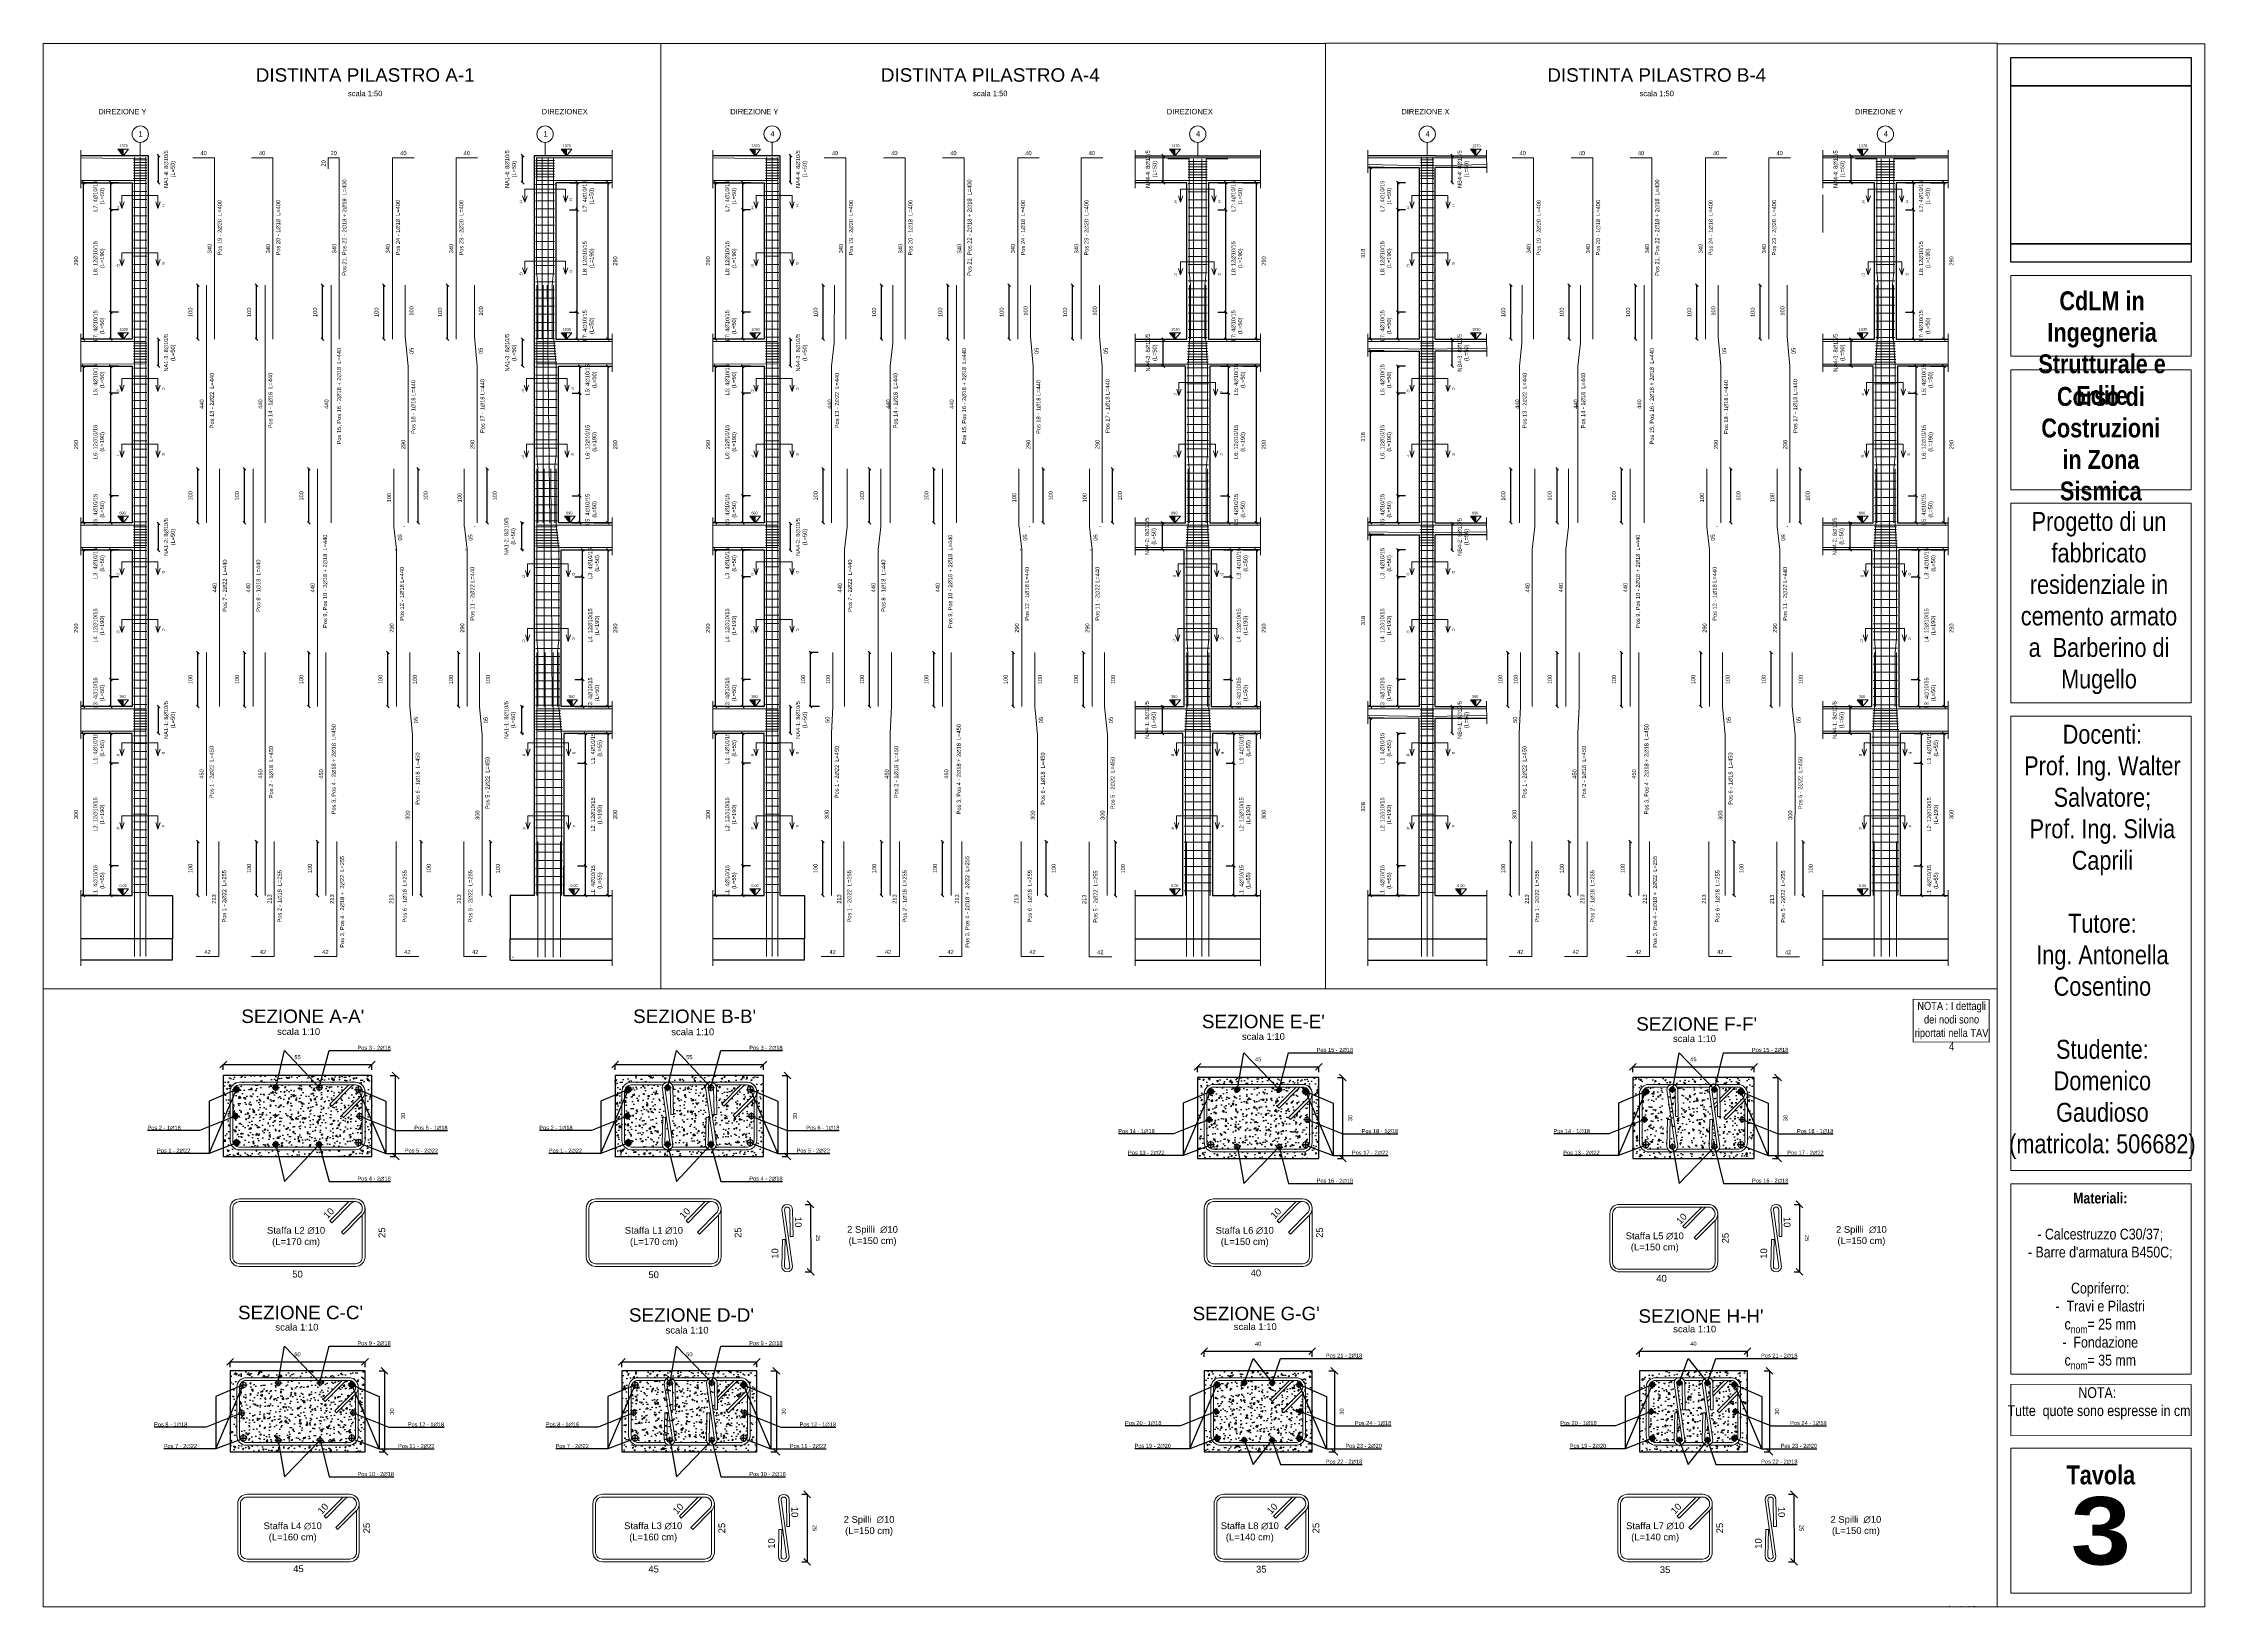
# Paper-space layout 'TAV3' of a CAD drawing. Header units: millimetres. Extents: x 18 to 819, y 4 to 583.
# The model-space entities are those that its viewports show. They can reach past a viewport. Long polylines and large blocks are cut down to what shows.
import ezdxf
from ezdxf import colors
from ezdxf.entities.mleader import LeaderData, LeaderLine
from ezdxf.math import Vec2, Vec3

# ---------------------------------------------------------------- set-up
doc = ezdxf.new("R2010")
doc.units = ezdxf.units.MM
doc.header["$XCLIPFRAME"] = 2
doc.linetypes.add('ACAD_ISO02W100', pattern=[15, 12, -3])
doc.linetypes.add('CENTER2', pattern=[28.575, 19.05, -3.175, 3.175, -3.175])
doc.layers.get('0').update_dxf_attribs({"color": 255})
for name, color, linetype, lineweight in [('armature', 5, 'Continuous', 18), ('Cls', 7, 'Continuous', 25), ('fili fissi', 210, 'Continuous', 18), ('quote', 5, 'Continuous', 15), ('RETINO ARMATURE', 253, 'Continuous', 15), ('Scritte', 7, 'Continuous', 15), ('staffe', 10, 'Continuous', 15), ('tratteggio 1 a 50', 230, 'ACAD_ISO02W100', 15)]:
    doc.layers.add(name, color=color, linetype=linetype, lineweight=lineweight)
doc.layers.add('RETINI', color=253, linetype='Continuous')
doc.styles.get("Standard").update_dxf_attribs({"font": 'arial.ttf'})
doc.dimstyles.new('per distinte 1 a 10', dxfattribs={"dimtxt": 25, "dimasz": 150, "dimexe": 0.18, "dimexo": 250, "dimgap": 50, "dimtad": 2, "dimdec": 0, "dimlfac": 0.1, "dimzin": 0, "dimdsep": 46, "dimtxsty": 'Standard', "dimblk": 'NONE', "dimcen": 0, "dimse1": 1, "dimse2": 1, "dimsd1": 1, "dimsd2": 1, "dimadec": 0, "dimazin": 0, "dimtfac": 1, "dimtdec": 0, "dimtofl": 0, "dimtmove": 0, "dimatfit": 3, "dimldrblk": 'NONE', "dimfxl": 250, "dimfxlon": 1, "dimtolj": 1, "dimtzin": 0, "dimarcsym": 2})
doc.dimstyles.new('per distinte 1 a 50', dxfattribs={"dimtxt": 75, "dimasz": 150, "dimexe": 0.18, "dimexo": 250, "dimgap": 50, "dimtad": 1, "dimdec": 0, "dimlfac": 0.1, "dimzin": 0, "dimdsep": 46, "dimtxsty": 'Standard', "dimblk": 'NONE', "dimcen": 0, "dimse1": 1, "dimse2": 1, "dimsd1": 1, "dimsd2": 1, "dimadec": 0, "dimazin": 0, "dimtfac": 1, "dimtdec": 0, "dimtix": 1, "dimtofl": 0, "dimtmove": 0, "dimatfit": 3, "dimldrblk": 'NONE', "dimfxl": 250, "dimfxlon": 1, "dimtolj": 1, "dimtzin": 0, "dimarcsym": 2})
doc.dimstyles.new('scala 1 a 10', dxfattribs={"dimtxt": 15, "dimasz": 25, "dimexe": 0.183, "dimexo": 0.1, "dimgap": 20, "dimtad": 2, "dimdec": 0, "dimlfac": 0.1, "dimzin": 0, "dimdsep": 46, "dimtxsty": 'Standard', "dimblk": 'OBLIQUE', "dimcen": -25, "dimadec": 0, "dimazin": 0, "dimtfac": 1, "dimtdec": 0, "dimtofl": 0, "dimtmove": 0, "dimatfit": 3, "dimfxl": 20, "dimfxlon": 1, "dimtolj": 1, "dimtzin": 0, "dimarcsym": 0})
doc.dimstyles.new('scala1 a 50', dxfattribs={"dimtxt": 75, "dimasz": 50, "dimexe": 0.18, "dimexo": 250, "dimgap": 100, "dimtad": 2, "dimdec": 0, "dimlfac": 0.1, "dimzin": 0, "dimdsep": 46, "dimtxsty": 'Standard', "dimblk": 'OBLIQUE', "dimcen": -100, "dimadec": 0, "dimazin": 0, "dimtfac": 1, "dimtdec": 0, "dimtofl": 0, "dimtmove": 0, "dimatfit": 3, "dimfxl": 250, "dimfxlon": 1, "dimtolj": 1, "dimtzin": 0, "dimarcsym": 0})
picture_1 = doc.add_image_def('image2.jpg', size_in_pixel=(670, 68))
picture_2 = doc.add_image_def('image1.png', size_in_pixel=(484, 252))
pattern_1 = [(50, (9194.285, -16738.2), (52.833554, -4.622335), [5.5245, -60.7695]), (355, (9194.285, -16738.2), (-10.220592, 55.406485), [4.4196, -48.6157694]), (100.451445, (9198.69, -16738.584), (42.612962, 50.784148), [4.6951026, -51.646171]), (46.1842, (9194.285, -16723.466), (78.612922, -12.192275), [8.28675, -91.15425]), (96.635558, (9200.836, -16724.48), (68.847199, 71.753576), [7.042657, -77.469326]), (351.18415, (9194.285, -16723.47), (68.847199, 71.753576), [6.62939, -72.923322]), (21, (9201.65, -16727.15), (43.9681735, -29.6569075), [5.5245, -60.7695]), (326, (9201.65, -16727.15), (17.922588, 53.41451), [4.4196, -48.6156]), (71.451445, (9205.315, -16729.62), (61.8907616, 23.757603), [4.6951026, -51.646082]), (37.5, (9194.285, -16738.198), (0.8956949, 24.5209613), [0, -48.02632, 0, -49.3522, 0, -48.79975]), (7.5, (9194.285, -16738.198), (19.3777021, 29.0523667), [0, -28.13812, 0, -46.92142, 0, -18.59915]), (327.5, (9177.859, -16738.198), (39.3212726, -1.6613358), [0, -18.415, 0, -57.4548, 0, -76.2381]), (317.5, (9170.493, -16738.2), (42.9574626, 7.3736824), [0, -23.9395, 0, -38.15588, 0, -54.1401])]
pattern_2 = [(50, (5646.21, -14939.984), (52.833554, -4.622335), [5.5245, -60.7695]), (355, (5646.21, -14939.984), (-10.220592, 55.406485), [4.4196, -48.6157694]), (100.451445, (5650.61, -14940.37), (42.612962, 50.784148), [4.6951026, -51.646171]), (46.1842, (5646.21, -14925.25), (78.612922, -12.192275), [8.28675, -91.15425]), (96.635558, (5652.76, -14926.27), (68.847199, 71.753576), [7.042657, -77.469326]), (351.18415, (5646.21, -14925.25), (68.847199, 71.753576), [6.62939, -72.923322]), (21, (5653.576, -14928.935), (43.9681735, -29.6569075), [5.5245, -60.7695]), (326, (5653.576, -14928.935), (17.922588, 53.41451), [4.4196, -48.6156]), (71.451445, (5657.24, -14931.406), (61.8907616, 23.757603), [4.6951026, -51.646082]), (37.5, (5646.21, -14939.984), (0.8956949, 24.5209613), [0, -48.02632, 0, -49.3522, 0, -48.79975]), (7.5, (5646.21, -14939.984), (19.3777021, 29.0523667), [0, -28.13812, 0, -46.92142, 0, -18.59915]), (327.5, (5629.784, -14939.984), (39.3212726, -1.6613358), [0, -18.415, 0, -57.4548, 0, -76.2381]), (317.5, (5622.418, -14939.984), (42.9574626, 7.3736824), [0, -23.9395, 0, -38.15588, 0, -54.1401])]
pattern_3 = [(50, (5521.02, -11072.47), (52.833554, -4.622335), [5.5245, -60.7695]), (355, (5521.02, -11072.47), (-10.220592, 55.406485), [4.4196, -48.615769]), (100.451445, (5525.42, -11072.856), (42.612962, 50.784148), [4.6951026, -51.646171]), (46.1842, (5521.02, -11057.74), (78.612922, -12.192275), [8.28675, -91.15425]), (96.635558, (5527.57, -11058.755), (68.847199, 71.753576), [7.042657, -77.469326]), (351.18415, (5521.02, -11057.74), (68.847199, 71.753576), [6.62939, -72.923322]), (21, (5528.385, -11061.42), (43.9681735, -29.6569075), [5.5245, -60.7695]), (326, (5528.385, -11061.42), (17.922588, 53.41451), [4.4196, -48.6156]), (71.451445, (5532.05, -11063.893), (61.8907616, 23.757603), [4.6951026, -51.646082]), (37.5, (5521.02, -11072.47), (0.8956949, 24.5209613), [0, -48.02632, 0, -49.3522, 0, -48.79975]), (7.5, (5521.02, -11072.47), (19.3777021, 29.0523667), [0, -28.13812, 0, -46.92142, 0, -18.59915]), (327.5, (5504.593, -11072.47), (39.3212726, -1.6613358), [0, -18.415, 0, -57.4548, 0, -76.2381]), (317.5, (5497.227, -11072.47), (42.9574626, 7.3736824), [0, -23.9395, 0, -38.15588, 0, -54.1401])]
pattern_4 = [(50, (4506.7, -23346.02), (52.833554, -4.622335), [5.5245, -60.7695]), (355, (4506.7, -23346.02), (-10.220592, 55.406485), [4.4196, -48.615769]), (100.451445, (4511.105, -23346.404), (42.612962, 50.784148), [4.6951026, -51.646171]), (46.1842, (4506.7, -23331.29), (78.612922, -12.192275), [8.28675, -91.15425]), (96.635558, (4513.25, -23332.3), (68.847199, 71.753576), [7.042657, -77.469326]), (351.18415, (4506.7, -23331.29), (68.847199, 71.753576), [6.62939, -72.923322]), (21, (4514.07, -23334.97), (43.9681735, -29.6569075), [5.5245, -60.7695]), (326, (4514.07, -23334.97), (17.922588, 53.41451), [4.4196, -48.6156]), (71.451445, (4517.73, -23337.44), (61.8907616, 23.757603), [4.6951026, -51.646082]), (37.5, (4506.702, -23346.019), (0.8956949, 24.5209613), [0, -48.02632, 0, -49.3522, 0, -48.79975]), (7.5, (4506.702, -23346.02), (19.3777021, 29.0523667), [0, -28.13812, 0, -46.92142, 0, -18.59915]), (327.5, (4490.276, -23346.019), (39.3212726, -1.6613358), [0, -18.415, 0, -57.4548, 0, -76.2381]), (317.5, (4482.91, -23346.02), (42.9574626, 7.3736824), [0, -23.9395, 0, -38.15588, 0, -54.1401])]
pattern_5 = [(50, (4554.59, -19010.304), (54.6554007, -4.7817257), [5.715, -62.865]), (355, (4554.59, -19010.304), (-10.573026, 57.317054), [4.572, -50.292175]), (100.451445, (4559.143, -19010.703), (44.082374, 52.5353256), [4.857003, -53.427073]), (46.1842, (4554.59, -18995.064), (81.323712, -12.612698), [8.5725, -94.2975]), (96.635558, (4561.365, -18996.115), (71.22124, 74.227837), [7.285507, -80.140682]), (351.18415, (4554.59, -18995.064), (71.22124, 74.227837), [6.85799, -75.43792]), (21, (4562.21, -18998.874), (45.4843174, -30.6795595), [5.715, -62.865]), (326, (4562.21, -18998.874), (18.5406085, 55.25639), [4.572, -50.292]), (71.451445, (4566, -19001.43), (64.024926, 24.576831), [4.857003, -53.426981]), (37.5, (4554.588, -19010.304), (0.926581, 25.3665117), [0, -49.6824, 0, -51.054, 0, -50.4825]), (7.5, (4554.588, -19010.304), (20.0458988, 30.0541724), [0, -29.1084, 0, -48.5394, 0, -19.2405]), (327.5, (4537.595, -19010.304), (40.6771786, -1.7186232), [0, -19.05, 0, -59.436, 0, -78.867]), (317.5, (4529.975, -19010.304), (44.4387544, 7.6279473), [0, -24.765, 0, -39.4716, 0, -56.007])]
pattern_6 = [(50, (-2822.757, -68905.388), (52.833554, -4.622335), [5.5245, -60.7695]), (355, (-2822.76, -68905.39), (-10.220592, 55.406485), [4.4196, -48.6157694]), (100.451445, (-2818.355, -68905.773), (42.612962, 50.784148), [4.6951026, -51.646171]), (46.1842, (-2822.76, -68890.656), (78.612922, -12.192275), [8.28675, -91.15425]), (96.635558, (-2816.21, -68891.67), (68.847199, 71.753576), [7.042657, -77.469326]), (351.18415, (-2822.76, -68890.656), (68.847199, 71.753576), [6.62939, -72.923322]), (21, (-2815.39, -68894.34), (43.9681735, -29.6569075), [5.5245, -60.7695]), (326, (-2815.39, -68894.34), (17.922588, 53.41451), [4.4196, -48.6156]), (71.451445, (-2811.727, -68896.81), (61.8907616, 23.757603), [4.6951026, -51.646082]), (37.5, (-2822.757, -68905.388), (0.8956949, 24.5209613), [0, -48.02632, 0, -49.3522, 0, -48.79975]), (7.5, (-2822.757, -68905.388), (19.3777021, 29.0523667), [0, -28.13812, 0, -46.92142, 0, -18.59915]), (327.5, (-2839.184, -68905.388), (39.3212726, -1.6613358), [0, -18.415, 0, -57.4548, 0, -76.2381]), (317.5, (-2846.55, -68905.388), (42.9574626, 7.3736824), [0, -23.9395, 0, -38.15588, 0, -54.1401])]
pattern_7 = [(50, (-2847.757, -65042.44), (54.6554007, -4.7817257), [5.715, -62.865]), (355, (-2847.76, -65042.44), (-10.573026, 57.317054), [4.572, -50.292175]), (100.451445, (-2843.203, -65042.84), (44.082374, 52.5353256), [4.857003, -53.427073]), (46.1842, (-2847.76, -65027.2), (81.323712, -12.612698), [8.5725, -94.2975]), (96.635558, (-2840.98, -65028.25), (71.22124, 74.227837), [7.285507, -80.140682]), (351.18415, (-2847.76, -65027.2), (71.22124, 74.227837), [6.85799, -75.43792]), (21, (-2840.137, -65031.01), (45.4843174, -30.6795595), [5.715, -62.865]), (326, (-2840.14, -65031.01), (18.5406085, 55.25639), [4.572, -50.292]), (71.451445, (-2836.347, -65033.57), (64.024926, 24.576831), [4.857003, -53.426981]), (37.5, (-2847.757, -65042.44), (0.926581, 25.3665117), [0, -49.6824, 0, -51.054, 0, -50.4825]), (7.5, (-2847.757, -65042.44), (20.0458988, 30.0541724), [0, -29.1084, 0, -48.5394, 0, -19.2405]), (327.5, (-2864.75, -65042.44), (40.6771786, -1.7186232), [0, -19.05, 0, -59.436, 0, -78.867]), (317.5, (-2872.37, -65042.44), (44.4387544, 7.6279473), [0, -24.765, 0, -39.4716, 0, -56.007])]

# ---------------------------------------------------------------- blocks, each defined once
blk = doc.blocks.new('*D1424')
at = {"layer": 'Defpoints', "color": 0, "transparency": 16777216}
for p in [(-341143.9, 52888.5), (-341143.9, 50755.5), (-341143.9, 50755.5)]:
    blk.add_point(p, dxfattribs=at)
at = {"layer": 'quote', "color": 0, "transparency": 16777216, "insert": (-341232.2, 51822), "char_height": 75, "attachment_point": 5, "rotation": 90}
blk.add_mtext('\\A1;213', dxfattribs=at)
blk = doc.blocks.new('_None')
blk = doc.blocks.new('*D1425')
at = {"layer": 'Defpoints', "color": 0, "transparency": 16777216}
for p in [(-341563.9, 50755.5), (-341143.9, 50755.5), (-341143.9, 50755.5)]:
    blk.add_point(p, dxfattribs=at)
at = {"layer": 'quote', "color": 0, "transparency": 16777216, "insert": (-341353.9, 50843.2), "char_height": 75, "attachment_point": 5}
blk.add_mtext('\\A1;42', dxfattribs=at)
blk = doc.blocks.new('*D1426')
at = {"layer": 'Defpoints', "color": 0, "transparency": 16777216}
for p in [(-337860.4, 50755.5), (-337860.4, 50755.5), (-337440.4, 50755.5)]:
    blk.add_point(p, dxfattribs=at)
at = {"layer": 'quote', "color": 0, "transparency": 16777216, "insert": (-337650.4, 50843.2), "char_height": 75, "attachment_point": 5}
blk.add_mtext('\\A1;42', dxfattribs=at)
blk = doc.blocks.new('*D1427')
at = {"layer": 'Defpoints', "color": 0, "transparency": 16777216}
for p in [(-337557.2, 54863.5), (-337558.2, 51888.5), (-337557.7, 51888.5)]:
    blk.add_point(p, dxfattribs=at)
at = {"layer": 'quote', "color": 0, "transparency": 16777216, "insert": (-337646.1, 53376), "char_height": 75, "attachment_point": 5, "rotation": 90}
blk.add_mtext('\\A1;300', dxfattribs=at)
blk = doc.blocks.new('*D1428')
at = {"layer": 'Defpoints', "color": 0, "transparency": 16777216}
for p in [(-341374.7, 56388.5), (-341374.7, 51888.5), (-341374.7, 51888.5)]:
    blk.add_point(p, dxfattribs=at)
at = {"layer": 'quote', "color": 0, "transparency": 16777216, "insert": (-341463, 54138.5), "char_height": 75, "attachment_point": 5, "rotation": 90}
blk.add_mtext('\\A1;450', dxfattribs=at)
blk = doc.blocks.new('*D1429')
at = {"layer": 'Defpoints', "color": 0, "transparency": 16777216}
for p in [(-337608.2, 55387.5), (-337608.2, 55387.5), (-337557.2, 54863.5)]:
    blk.add_point(p, dxfattribs=at)
at = {"layer": 'quote', "color": 0, "transparency": 16777216, "insert": (-337494.8, 55134), "char_height": 75, "attachment_point": 5, "rotation": 275.55408}
blk.add_mtext('\\A1;50', dxfattribs=at)
blk = doc.blocks.new('*D1430')
at = {"layer": 'Defpoints', "color": 0, "transparency": 16777216}
for p in [(-337608.2, 56388.5), (-337424.2, 56388.5), (-337608.2, 55387.5)]:
    blk.add_point(p, dxfattribs=at)
at = {"layer": 'quote', "color": 0, "transparency": 16777216, "insert": (-337512.5, 55888), "char_height": 75, "attachment_point": 5, "rotation": 90}
blk.add_mtext('\\A1;100', dxfattribs=at)
blk = doc.blocks.new('*D1431')
at = {"layer": 'Defpoints', "color": 0, "transparency": 16777216}
for p in [(-341132, 59788.5), (-341132, 55388.5), (-341132, 55388.5)]:
    blk.add_point(p, dxfattribs=at)
at = {"layer": 'quote', "color": 0, "transparency": 16777216, "insert": (-341220.3, 57588.5), "char_height": 75, "attachment_point": 5, "rotation": 90}
blk.add_mtext('\\A1;440', dxfattribs=at)
blk = doc.blocks.new('*D1432')
at = {"layer": 'Defpoints', "color": 0, "transparency": 16777216}
for p in [(-337851.7, 58292.6), (-337851.7, 55388.5), (-337851.7, 55388.5)]:
    blk.add_point(p, dxfattribs=at)
at = {"layer": 'quote', "color": 0, "transparency": 16777216, "insert": (-337940, 56840.5), "char_height": 75, "attachment_point": 5, "rotation": 90}
blk.add_mtext('\\A1;290', dxfattribs=at)
blk = doc.blocks.new('*D1433')
at = {"layer": 'Defpoints', "color": 0, "transparency": 16777216}
for p in [(-337901.8, 58721.5), (-337901.4, 58721.6), (-337851.7, 58292.6)]:
    blk.add_point(p, dxfattribs=at)
at = {"layer": 'quote', "color": 0, "transparency": 16777216, "insert": (-337789.3, 58517.2), "char_height": 75, "attachment_point": 5, "rotation": 276.60722}
blk.add_mtext('\\A1;50', dxfattribs=at)
blk = doc.blocks.new('*D1434')
at = {"layer": 'Defpoints', "color": 0, "transparency": 16777216}
for p in [(-341372.3, 63188.5), (-341372.3, 58788.5), (-341372.3, 58788.5)]:
    blk.add_point(p, dxfattribs=at)
at = {"layer": 'quote', "color": 0, "transparency": 16777216, "insert": (-341460.6, 60988.5), "char_height": 75, "attachment_point": 5, "rotation": 90}
blk.add_mtext('\\A1;440', dxfattribs=at)
blk = doc.blocks.new('*D1435')
at = {"layer": 'Defpoints', "color": 0, "transparency": 16777216}
for p in [(-337639.4, 61692.6), (-337639.4, 58788.5), (-337639.4, 58788.5)]:
    blk.add_point(p, dxfattribs=at)
at = {"layer": 'quote', "color": 0, "transparency": 16777216, "insert": (-337727.7, 60240.5), "char_height": 75, "attachment_point": 5, "rotation": 90}
blk.add_mtext('\\A1;290', dxfattribs=at)
blk = doc.blocks.new('*D1436')
at = {"layer": 'Defpoints', "color": 0, "transparency": 16777216}
for p in [(-337689.4, 62238.5), (-337689.4, 62238.5), (-337639.4, 61692.6)]:
    blk.add_point(p, dxfattribs=at)
at = {"layer": 'quote', "color": 0, "transparency": 16777216, "insert": (-337576.5, 61973.6), "char_height": 75, "attachment_point": 5, "rotation": 275.23262}
blk.add_mtext('\\A1;50', dxfattribs=at)
blk = doc.blocks.new('*D1437')
at = {"layer": 'Defpoints', "color": 0, "transparency": 16777216}
for p in [(-337689.4, 63188.5), (-337488.4, 63188.5), (-337689.4, 62238.5)]:
    blk.add_point(p, dxfattribs=at)
at = {"layer": 'quote', "color": 0, "transparency": 16777216, "insert": (-337576.7, 62713.5), "char_height": 75, "attachment_point": 5, "rotation": 90}
blk.add_mtext('\\A1;100', dxfattribs=at)
blk = doc.blocks.new('*D1438')
at = {"layer": 'Defpoints', "color": 0, "transparency": 16777216}
for p in [(-341227.3, 65546.5), (-341227.3, 62188.5), (-341227.3, 62188.5)]:
    blk.add_point(p, dxfattribs=at)
at = {"layer": 'quote', "color": 0, "transparency": 16777216, "insert": (-341315.6, 63867.5), "char_height": 75, "attachment_point": 5, "rotation": 90}
blk.add_mtext('\\A1;340', dxfattribs=at)
blk = doc.blocks.new('*D1439')
at = {"layer": 'Defpoints', "color": 0, "transparency": 16777216}
for p in [(-337925.2, 65546.5), (-337925.2, 62188.5), (-337925.2, 62188.5)]:
    blk.add_point(p, dxfattribs=at)
at = {"layer": 'quote', "color": 0, "transparency": 16777216, "insert": (-338013.5, 63867.5), "char_height": 75, "attachment_point": 5, "rotation": 90}
blk.add_mtext('\\A1;340', dxfattribs=at)
blk = doc.blocks.new('*U1449')
at = {"layer": 'Cls', "color": 0, "linetype": 'CENTER2', "transparency": 16777216}
for p, q in [((-14.5, 0), (-2.2, 0)), ((0, 2.2), (0, 14.5)), ((2.2, 0), (14.5, 0)), ((0, -14.5), (0, -2.2))]:
    blk.add_line(p, q, dxfattribs=at)
at = {"layer": 'Cls', "color": 0, "linetype": 'Continuous', "transparency": 16777216}
for p, q in [((-1.1, 0), (1.1, 0)), ((0, -1.1), (0, 1.1))]:
    blk.add_line(p, q, dxfattribs=at)
blk = doc.blocks.new('*U1450')
at = {"layer": 'Cls', "color": 0, "linetype": 'CENTER2', "transparency": 16777216}
for p, q in [((-13.5, 0), (-2, 0)), ((0, 2), (0, 13.5)), ((2, 0), (13.5, 0)), ((0, -13.5), (0, -2))]:
    blk.add_line(p, q, dxfattribs=at)
at = {"layer": 'Cls', "color": 0, "linetype": 'Continuous', "transparency": 16777216}
for p, q in [((-1, 0), (1, 0)), ((0, -1), (0, 1))]:
    blk.add_line(p, q, dxfattribs=at)
blk = doc.blocks.new('*U1451')
at = {"layer": 'Cls', "color": 0, "linetype": 'CENTER2', "transparency": 16777216}
for p, q in [((-14.5, 0), (-2.2, 0)), ((0, 2.2), (0, 14.5)), ((2.2, 0), (14.5, 0)), ((0, -14.5), (0, -2.2))]:
    blk.add_line(p, q, dxfattribs=at)
at = {"layer": 'Cls', "color": 0, "linetype": 'Continuous', "transparency": 16777216}
for p, q in [((-1.1, 0), (1.1, 0)), ((0, -1.1), (0, 1.1))]:
    blk.add_line(p, q, dxfattribs=at)
blk = doc.blocks.new('*U1452')
at = {"layer": 'Cls', "color": 0, "linetype": 'CENTER2', "transparency": 16777216}
for p, q in [((-13.5, 0), (-2, 0)), ((0, 2), (0, 13.5)), ((2, 0), (13.5, 0)), ((0, -13.5), (0, -2))]:
    blk.add_line(p, q, dxfattribs=at)
at = {"layer": 'Cls', "color": 0, "linetype": 'Continuous', "transparency": 16777216}
for p, q in [((-1, 0), (1, 0)), ((0, -1), (0, 1))]:
    blk.add_line(p, q, dxfattribs=at)
blk = doc.blocks.new('*U1469')
at = {"layer": 'Cls', "color": 0, "linetype": 'CENTER2', "transparency": 16777216}
for p, q in [((-13.5, 0), (-2, 0)), ((0, 2), (0, 13.5)), ((2, 0), (13.5, 0)), ((0, -13.5), (0, -2))]:
    blk.add_line(p, q, dxfattribs=at)
at = {"layer": 'Cls', "color": 0, "linetype": 'Continuous', "transparency": 16777216}
for p, q in [((-1, 0), (1, 0)), ((0, -1), (0, 1))]:
    blk.add_line(p, q, dxfattribs=at)
blk = doc.blocks.new('*U1470')
at = {"layer": 'Cls', "color": 0, "linetype": 'CENTER2', "transparency": 16777216}
for p, q in [((-13.5, 0), (-2, 0)), ((0, 2), (0, 13.5)), ((2, 0), (13.5, 0)), ((0, -13.5), (0, -2))]:
    blk.add_line(p, q, dxfattribs=at)
at = {"layer": 'Cls', "color": 0, "linetype": 'Continuous', "transparency": 16777216}
for p, q in [((-1, 0), (1, 0)), ((0, -1), (0, 1))]:
    blk.add_line(p, q, dxfattribs=at)
blk = doc.blocks.new('*U1471')
at = {"layer": 'Cls', "color": 0, "linetype": 'CENTER2', "transparency": 16777216}
for p, q in [((-13.5, 0), (-2, 0)), ((0, 2), (0, 13.5)), ((2, 0), (13.5, 0)), ((0, -13.5), (0, -2))]:
    blk.add_line(p, q, dxfattribs=at)
at = {"layer": 'Cls', "color": 0, "linetype": 'Continuous', "transparency": 16777216}
for p, q in [((-1, 0), (1, 0)), ((0, -1), (0, 1))]:
    blk.add_line(p, q, dxfattribs=at)
blk = doc.blocks.new('*U1472')
at = {"layer": 'Cls', "color": 0, "linetype": 'CENTER2', "transparency": 16777216}
for p, q in [((-14.5, 0), (-2.2, 0)), ((0, 2.2), (0, 14.5)), ((2.2, 0), (14.5, 0)), ((0, -14.5), (0, -2.2))]:
    blk.add_line(p, q, dxfattribs=at)
at = {"layer": 'Cls', "color": 0, "linetype": 'Continuous', "transparency": 16777216}
for p, q in [((-1.1, 0), (1.1, 0)), ((0, -1.1), (0, 1.1))]:
    blk.add_line(p, q, dxfattribs=at)
blk = doc.blocks.new('*U1473')
at = {"layer": 'Cls', "color": 0, "linetype": 'CENTER2', "transparency": 16777216}
for p, q in [((-13.5, 0), (-2, 0)), ((0, 2), (0, 13.5)), ((2, 0), (13.5, 0)), ((0, -13.5), (0, -2))]:
    blk.add_line(p, q, dxfattribs=at)
at = {"layer": 'Cls', "color": 0, "linetype": 'Continuous', "transparency": 16777216}
for p, q in [((-1, 0), (1, 0)), ((0, -1), (0, 1))]:
    blk.add_line(p, q, dxfattribs=at)
blk = doc.blocks.new('*U1474')
at = {"layer": 'Cls', "color": 0, "linetype": 'CENTER2', "transparency": 16777216}
for p, q in [((-14.5, 0), (-2.2, 0)), ((0, 2.2), (0, 14.5)), ((2.2, 0), (14.5, 0)), ((0, -14.5), (0, -2.2))]:
    blk.add_line(p, q, dxfattribs=at)
at = {"layer": 'Cls', "color": 0, "linetype": 'Continuous', "transparency": 16777216}
for p, q in [((-1.1, 0), (1.1, 0)), ((0, -1.1), (0, 1.1))]:
    blk.add_line(p, q, dxfattribs=at)
blk = doc.blocks.new('*U1475')
at = {"layer": 'Cls', "color": 0, "linetype": 'CENTER2', "transparency": 16777216}
for p, q in [((-14.5, 0), (-2.2, 0)), ((0, 2.2), (0, 14.5)), ((2.2, 0), (14.5, 0)), ((0, -14.5), (0, -2.2))]:
    blk.add_line(p, q, dxfattribs=at)
at = {"layer": 'Cls', "color": 0, "linetype": 'Continuous', "transparency": 16777216}
for p, q in [((-1.1, 0), (1.1, 0)), ((0, -1.1), (0, 1.1))]:
    blk.add_line(p, q, dxfattribs=at)
blk = doc.blocks.new('*U1476')
at = {"layer": 'Cls', "color": 0, "linetype": 'CENTER2', "transparency": 16777216}
for p, q in [((-12.5, 0), (-1.8, 0)), ((0, 1.8), (0, 12.5)), ((1.8, 0), (12.5, 0)), ((0, -12.5), (0, -1.8))]:
    blk.add_line(p, q, dxfattribs=at)
at = {"layer": 'Cls', "color": 0, "linetype": 'Continuous', "transparency": 16777216}
for p, q in [((-0.9, 0), (0.9, 0)), ((0, -0.9), (0, 0.9))]:
    blk.add_line(p, q, dxfattribs=at)
blk = doc.blocks.new('*U1461')
at = {"layer": 'Cls', "color": 0, "linetype": 'CENTER2', "transparency": 16777216}
for p, q in [((-12.5, 0), (-1.8, 0)), ((0, 1.8), (0, 12.5)), ((1.8, 0), (12.5, 0)), ((0, -12.5), (0, -1.8))]:
    blk.add_line(p, q, dxfattribs=at)
at = {"layer": 'Cls', "color": 0, "linetype": 'Continuous', "transparency": 16777216}
for p, q in [((-0.9, 0), (0.9, 0)), ((0, -0.9), (0, 0.9))]:
    blk.add_line(p, q, dxfattribs=at)
blk = doc.blocks.new('*U1453')
at = {"layer": 'Cls', "color": 0, "linetype": 'CENTER2', "transparency": 16777216}
for p, q in [((-14.5, 0), (-2.2, 0)), ((0, 2.2), (0, 14.5)), ((2.2, 0), (14.5, 0)), ((0, -14.5), (0, -2.2))]:
    blk.add_line(p, q, dxfattribs=at)
at = {"layer": 'Cls', "color": 0, "linetype": 'Continuous', "transparency": 16777216}
for p, q in [((-1.1, 0), (1.1, 0)), ((0, -1.1), (0, 1.1))]:
    blk.add_line(p, q, dxfattribs=at)
blk = doc.blocks.new('*U1454')
at = {"layer": 'Cls', "color": 0, "linetype": 'CENTER2', "transparency": 16777216}
for p, q in [((-12.5, 0), (-1.8, 0)), ((0, 1.8), (0, 12.5)), ((1.8, 0), (12.5, 0)), ((0, -12.5), (0, -1.8))]:
    blk.add_line(p, q, dxfattribs=at)
at = {"layer": 'Cls', "color": 0, "linetype": 'Continuous', "transparency": 16777216}
for p, q in [((-0.9, 0), (0.9, 0)), ((0, -0.9), (0, 0.9))]:
    blk.add_line(p, q, dxfattribs=at)
blk = doc.blocks.new('*U1455')
at = {"layer": 'Cls', "color": 0, "linetype": 'CENTER2', "transparency": 16777216}
for p, q in [((-14.5, 0), (-2.2, 0)), ((0, 2.2), (0, 14.5)), ((2.2, 0), (14.5, 0)), ((0, -14.5), (0, -2.2))]:
    blk.add_line(p, q, dxfattribs=at)
at = {"layer": 'Cls', "color": 0, "linetype": 'Continuous', "transparency": 16777216}
for p, q in [((-1.1, 0), (1.1, 0)), ((0, -1.1), (0, 1.1))]:
    blk.add_line(p, q, dxfattribs=at)
blk = doc.blocks.new('*U1456')
at = {"layer": 'Cls', "color": 0, "linetype": 'CENTER2', "transparency": 16777216}
for p, q in [((-12.5, 0), (-1.8, 0)), ((0, 1.8), (0, 12.5)), ((1.8, 0), (12.5, 0)), ((0, -12.5), (0, -1.8))]:
    blk.add_line(p, q, dxfattribs=at)
at = {"layer": 'Cls', "color": 0, "linetype": 'Continuous', "transparency": 16777216}
for p, q in [((-0.9, 0), (0.9, 0)), ((0, -0.9), (0, 0.9))]:
    blk.add_line(p, q, dxfattribs=at)
blk = doc.blocks.new('*U1457')
at = {"layer": 'Cls', "color": 0, "linetype": 'CENTER2', "transparency": 16777216}
for p, q in [((-12.5, 0), (-1.8, 0)), ((0, 1.8), (0, 12.5)), ((1.8, 0), (12.5, 0)), ((0, -12.5), (0, -1.8))]:
    blk.add_line(p, q, dxfattribs=at)
at = {"layer": 'Cls', "color": 0, "linetype": 'Continuous', "transparency": 16777216}
for p, q in [((-0.9, 0), (0.9, 0)), ((0, -0.9), (0, 0.9))]:
    blk.add_line(p, q, dxfattribs=at)
blk = doc.blocks.new('*U1458')
at = {"layer": 'Cls', "color": 0, "linetype": 'CENTER2', "transparency": 16777216}
for p, q in [((-14.5, 0), (-2.2, 0)), ((0, 2.2), (0, 14.5)), ((2.2, 0), (14.5, 0)), ((0, -14.5), (0, -2.2))]:
    blk.add_line(p, q, dxfattribs=at)
at = {"layer": 'Cls', "color": 0, "linetype": 'Continuous', "transparency": 16777216}
for p, q in [((-1.1, 0), (1.1, 0)), ((0, -1.1), (0, 1.1))]:
    blk.add_line(p, q, dxfattribs=at)
blk = doc.blocks.new('*U1459')
at = {"layer": 'Cls', "color": 0, "linetype": 'CENTER2', "transparency": 16777216}
for p, q in [((-12.5, 0), (-1.8, 0)), ((0, 1.8), (0, 12.5)), ((1.8, 0), (12.5, 0)), ((0, -12.5), (0, -1.8))]:
    blk.add_line(p, q, dxfattribs=at)
at = {"layer": 'Cls', "color": 0, "linetype": 'Continuous', "transparency": 16777216}
for p, q in [((-0.9, 0), (0.9, 0)), ((0, -0.9), (0, 0.9))]:
    blk.add_line(p, q, dxfattribs=at)
blk = doc.blocks.new('*U1447')
at = {"layer": 'Cls', "color": 0, "linetype": 'CENTER2', "transparency": 16777216}
for p, q in [((-14.5, 0), (-2.2, 0)), ((0, 2.2), (0, 14.5)), ((2.2, 0), (14.5, 0)), ((0, -14.5), (0, -2.2))]:
    blk.add_line(p, q, dxfattribs=at)
at = {"layer": 'Cls', "color": 0, "linetype": 'Continuous', "transparency": 16777216}
for p, q in [((-1.1, 0), (1.1, 0)), ((0, -1.1), (0, 1.1))]:
    blk.add_line(p, q, dxfattribs=at)
blk = doc.blocks.new('*U1448')
at = {"layer": 'Cls', "color": 0, "linetype": 'CENTER2', "transparency": 16777216}
for p, q in [((-12.5, 0), (-1.8, 0)), ((0, 1.8), (0, 12.5)), ((1.8, 0), (12.5, 0)), ((0, -12.5), (0, -1.8))]:
    blk.add_line(p, q, dxfattribs=at)
at = {"layer": 'Cls', "color": 0, "linetype": 'Continuous', "transparency": 16777216}
for p, q in [((-0.9, 0), (0.9, 0)), ((0, -0.9), (0, 0.9))]:
    blk.add_line(p, q, dxfattribs=at)
blk = doc.blocks.new('*U1463')
at = {"layer": 'Cls', "color": 0, "linetype": 'CENTER2', "transparency": 16777216}
for p, q in [((-12.5, 0), (-1.8, 0)), ((0, 1.8), (0, 12.5)), ((1.8, 0), (12.5, 0)), ((0, -12.5), (0, -1.8))]:
    blk.add_line(p, q, dxfattribs=at)
at = {"layer": 'Cls', "color": 0, "linetype": 'Continuous', "transparency": 16777216}
for p, q in [((-0.9, 0), (0.9, 0)), ((0, -0.9), (0, 0.9))]:
    blk.add_line(p, q, dxfattribs=at)
blk = doc.blocks.new('*U1464')
at = {"layer": 'Cls', "color": 0, "linetype": 'CENTER2', "transparency": 16777216}
for p, q in [((-12.5, 0), (-1.8, 0)), ((0, 1.8), (0, 12.5)), ((1.8, 0), (12.5, 0)), ((0, -12.5), (0, -1.8))]:
    blk.add_line(p, q, dxfattribs=at)
at = {"layer": 'Cls', "color": 0, "linetype": 'Continuous', "transparency": 16777216}
for p, q in [((-0.9, 0), (0.9, 0)), ((0, -0.9), (0, 0.9))]:
    blk.add_line(p, q, dxfattribs=at)
blk = doc.blocks.new('*U1465')
at = {"layer": 'Cls', "color": 0, "linetype": 'CENTER2', "transparency": 16777216}
for p, q in [((-14.5, 0), (-2.2, 0)), ((0, 2.2), (0, 14.5)), ((2.2, 0), (14.5, 0)), ((0, -14.5), (0, -2.2))]:
    blk.add_line(p, q, dxfattribs=at)
at = {"layer": 'Cls', "color": 0, "linetype": 'Continuous', "transparency": 16777216}
for p, q in [((-1.1, 0), (1.1, 0)), ((0, -1.1), (0, 1.1))]:
    blk.add_line(p, q, dxfattribs=at)
blk = doc.blocks.new('*U1466')
at = {"layer": 'Cls', "color": 0, "linetype": 'CENTER2', "transparency": 16777216}
for p, q in [((-12.5, 0), (-1.8, 0)), ((0, 1.8), (0, 12.5)), ((1.8, 0), (12.5, 0)), ((0, -12.5), (0, -1.8))]:
    blk.add_line(p, q, dxfattribs=at)
at = {"layer": 'Cls', "color": 0, "linetype": 'Continuous', "transparency": 16777216}
for p, q in [((-0.9, 0), (0.9, 0)), ((0, -0.9), (0, 0.9))]:
    blk.add_line(p, q, dxfattribs=at)
blk = doc.blocks.new('*U1467')
at = {"layer": 'Cls', "color": 0, "linetype": 'CENTER2', "transparency": 16777216}
for p, q in [((-14.5, 0), (-2.2, 0)), ((0, 2.2), (0, 14.5)), ((2.2, 0), (14.5, 0)), ((0, -14.5), (0, -2.2))]:
    blk.add_line(p, q, dxfattribs=at)
at = {"layer": 'Cls', "color": 0, "linetype": 'Continuous', "transparency": 16777216}
for p, q in [((-1.1, 0), (1.1, 0)), ((0, -1.1), (0, 1.1))]:
    blk.add_line(p, q, dxfattribs=at)
blk = doc.blocks.new('*U1468')
at = {"layer": 'Cls', "color": 0, "linetype": 'CENTER2', "transparency": 16777216}
for p, q in [((-12.5, 0), (-1.8, 0)), ((0, 1.8), (0, 12.5)), ((1.8, 0), (12.5, 0)), ((0, -12.5), (0, -1.8))]:
    blk.add_line(p, q, dxfattribs=at)
at = {"layer": 'Cls', "color": 0, "linetype": 'Continuous', "transparency": 16777216}
for p, q in [((-0.9, 0), (0.9, 0)), ((0, -0.9), (0, 0.9))]:
    blk.add_line(p, q, dxfattribs=at)
blk = doc.blocks.new('*U1460')
at = {"layer": 'Cls', "color": 0, "linetype": 'CENTER2', "transparency": 16777216}
for p, q in [((-12.5, 0), (-1.8, 0)), ((0, 1.8), (0, 12.5)), ((1.8, 0), (12.5, 0)), ((0, -12.5), (0, -1.8))]:
    blk.add_line(p, q, dxfattribs=at)
at = {"layer": 'Cls', "color": 0, "linetype": 'Continuous', "transparency": 16777216}
for p, q in [((-0.9, 0), (0.9, 0)), ((0, -0.9), (0, 0.9))]:
    blk.add_line(p, q, dxfattribs=at)
blk = doc.blocks.new('*U1440')
at = {"layer": 'Cls', "color": 0, "linetype": 'CENTER2', "transparency": 16777216}
for p, q in [((-14.5, 0), (-2.2, 0)), ((0, 2.2), (0, 14.5)), ((2.2, 0), (14.5, 0)), ((0, -14.5), (0, -2.2))]:
    blk.add_line(p, q, dxfattribs=at)
at = {"layer": 'Cls', "color": 0, "linetype": 'Continuous', "transparency": 16777216}
for p, q in [((-1.1, 0), (1.1, 0)), ((0, -1.1), (0, 1.1))]:
    blk.add_line(p, q, dxfattribs=at)
blk = doc.blocks.new('*U1441')
at = {"layer": 'Cls', "color": 0, "linetype": 'CENTER2', "transparency": 16777216}
for p, q in [((-13.5, 0), (-2, 0)), ((0, 2), (0, 13.5)), ((2, 0), (13.5, 0)), ((0, -13.5), (0, -2))]:
    blk.add_line(p, q, dxfattribs=at)
at = {"layer": 'Cls', "color": 0, "linetype": 'Continuous', "transparency": 16777216}
for p, q in [((-1, 0), (1, 0)), ((0, -1), (0, 1))]:
    blk.add_line(p, q, dxfattribs=at)
blk = doc.blocks.new('*U1442')
at = {"layer": 'Cls', "color": 0, "linetype": 'CENTER2', "transparency": 16777216}
for p, q in [((-12.5, 0), (-1.8, 0)), ((0, 1.8), (0, 12.5)), ((1.8, 0), (12.5, 0)), ((0, -12.5), (0, -1.8))]:
    blk.add_line(p, q, dxfattribs=at)
at = {"layer": 'Cls', "color": 0, "linetype": 'Continuous', "transparency": 16777216}
for p, q in [((-0.9, 0), (0.9, 0)), ((0, -0.9), (0, 0.9))]:
    blk.add_line(p, q, dxfattribs=at)
blk = doc.blocks.new('*U1443')
at = {"layer": 'Cls', "color": 0, "linetype": 'CENTER2', "transparency": 16777216}
for p, q in [((-13.5, 0), (-2, 0)), ((0, 2), (0, 13.5)), ((2, 0), (13.5, 0)), ((0, -13.5), (0, -2))]:
    blk.add_line(p, q, dxfattribs=at)
at = {"layer": 'Cls', "color": 0, "linetype": 'Continuous', "transparency": 16777216}
for p, q in [((-1, 0), (1, 0)), ((0, -1), (0, 1))]:
    blk.add_line(p, q, dxfattribs=at)
blk = doc.blocks.new('*U1444')
at = {"layer": 'Cls', "color": 0, "linetype": 'CENTER2', "transparency": 16777216}
for p, q in [((-12.5, 0), (-1.8, 0)), ((0, 1.8), (0, 12.5)), ((1.8, 0), (12.5, 0)), ((0, -12.5), (0, -1.8))]:
    blk.add_line(p, q, dxfattribs=at)
at = {"layer": 'Cls', "color": 0, "linetype": 'Continuous', "transparency": 16777216}
for p, q in [((-0.9, 0), (0.9, 0)), ((0, -0.9), (0, 0.9))]:
    blk.add_line(p, q, dxfattribs=at)
blk = doc.blocks.new('*U1445')
at = {"layer": 'Cls', "color": 0, "linetype": 'CENTER2', "transparency": 16777216}
for p, q in [((-12.5, 0), (-1.8, 0)), ((0, 1.8), (0, 12.5)), ((1.8, 0), (12.5, 0)), ((0, -12.5), (0, -1.8))]:
    blk.add_line(p, q, dxfattribs=at)
at = {"layer": 'Cls', "color": 0, "linetype": 'Continuous', "transparency": 16777216}
for p, q in [((-0.9, 0), (0.9, 0)), ((0, -0.9), (0, 0.9))]:
    blk.add_line(p, q, dxfattribs=at)
blk = doc.blocks.new('*U1446')
at = {"layer": 'Cls', "color": 0, "linetype": 'CENTER2', "transparency": 16777216}
for p, q in [((-13.5, 0), (-2, 0)), ((0, 2), (0, 13.5)), ((2, 0), (13.5, 0)), ((0, -13.5), (0, -2))]:
    blk.add_line(p, q, dxfattribs=at)
at = {"layer": 'Cls', "color": 0, "linetype": 'Continuous', "transparency": 16777216}
for p, q in [((-1, 0), (1, 0)), ((0, -1), (0, 1))]:
    blk.add_line(p, q, dxfattribs=at)
blk = doc.blocks.new('*U1477')
at = {"layer": 'Cls', "color": 0, "linetype": 'CENTER2', "transparency": 16777216}
for p, q in [((-12.5, 0), (-1.8, 0)), ((0, 1.8), (0, 12.5)), ((1.8, 0), (12.5, 0)), ((0, -12.5), (0, -1.8))]:
    blk.add_line(p, q, dxfattribs=at)
at = {"layer": 'Cls', "color": 0, "linetype": 'Continuous', "transparency": 16777216}
for p, q in [((-0.9, 0), (0.9, 0)), ((0, -0.9), (0, 0.9))]:
    blk.add_line(p, q, dxfattribs=at)
blk = doc.blocks.new('*U1478')
at = {"layer": 'Cls', "color": 0, "linetype": 'CENTER2', "transparency": 16777216}
for p, q in [((-13.5, 0), (-2, 0)), ((0, 2), (0, 13.5)), ((2, 0), (13.5, 0)), ((0, -13.5), (0, -2))]:
    blk.add_line(p, q, dxfattribs=at)
at = {"layer": 'Cls', "color": 0, "linetype": 'Continuous', "transparency": 16777216}
for p, q in [((-1, 0), (1, 0)), ((0, -1), (0, 1))]:
    blk.add_line(p, q, dxfattribs=at)
blk = doc.blocks.new('*U1479')
at = {"layer": 'Cls', "color": 0, "linetype": 'CENTER2', "transparency": 16777216}
for p, q in [((-12.5, 0), (-1.8, 0)), ((0, 1.8), (0, 12.5)), ((1.8, 0), (12.5, 0)), ((0, -12.5), (0, -1.8))]:
    blk.add_line(p, q, dxfattribs=at)
at = {"layer": 'Cls', "color": 0, "linetype": 'Continuous', "transparency": 16777216}
for p, q in [((-0.9, 0), (0.9, 0)), ((0, -0.9), (0, 0.9))]:
    blk.add_line(p, q, dxfattribs=at)
blk = doc.blocks.new('*U1462')
at = {"layer": 'Cls', "color": 0, "linetype": 'CENTER2', "transparency": 16777216}
for p, q in [((-12.5, 0), (-1.8, 0)), ((0, 1.8), (0, 12.5)), ((1.8, 0), (12.5, 0)), ((0, -12.5), (0, -1.8))]:
    blk.add_line(p, q, dxfattribs=at)
at = {"layer": 'Cls', "color": 0, "linetype": 'Continuous', "transparency": 16777216}
for p, q in [((-0.9, 0), (0.9, 0)), ((0, -0.9), (0, 0.9))]:
    blk.add_line(p, q, dxfattribs=at)
blk = doc.blocks.new('*U1498')
at = {"layer": 'Cls', "color": 0, "linetype": 'CENTER2', "transparency": 16777216}
for p, q in [((-14.5, 0), (-2.2, 0)), ((0, 2.2), (0, 14.5)), ((2.2, 0), (14.5, 0)), ((0, -14.5), (0, -2.2))]:
    blk.add_line(p, q, dxfattribs=at)
at = {"layer": 'Cls', "color": 0, "linetype": 'Continuous', "transparency": 16777216}
for p, q in [((-1.1, 0), (1.1, 0)), ((0, -1.1), (0, 1.1))]:
    blk.add_line(p, q, dxfattribs=at)
blk = doc.blocks.new('*U1499')
at = {"layer": 'Cls', "color": 0, "linetype": 'CENTER2', "transparency": 16777216}
for p, q in [((-13.5, 0), (-2, 0)), ((0, 2), (0, 13.5)), ((2, 0), (13.5, 0)), ((0, -13.5), (0, -2))]:
    blk.add_line(p, q, dxfattribs=at)
at = {"layer": 'Cls', "color": 0, "linetype": 'Continuous', "transparency": 16777216}
for p, q in [((-1, 0), (1, 0)), ((0, -1), (0, 1))]:
    blk.add_line(p, q, dxfattribs=at)
blk = doc.blocks.new('*U1500')
at = {"layer": 'Cls', "color": 0, "linetype": 'CENTER2', "transparency": 16777216}
for p, q in [((-14.5, 0), (-2.2, 0)), ((0, 2.2), (0, 14.5)), ((2.2, 0), (14.5, 0)), ((0, -14.5), (0, -2.2))]:
    blk.add_line(p, q, dxfattribs=at)
at = {"layer": 'Cls', "color": 0, "linetype": 'Continuous', "transparency": 16777216}
for p, q in [((-1.1, 0), (1.1, 0)), ((0, -1.1), (0, 1.1))]:
    blk.add_line(p, q, dxfattribs=at)
blk = doc.blocks.new('*U1501')
at = {"layer": 'Cls', "color": 0, "linetype": 'CENTER2', "transparency": 16777216}
for p, q in [((-13.5, 0), (-2, 0)), ((0, 2), (0, 13.5)), ((2, 0), (13.5, 0)), ((0, -13.5), (0, -2))]:
    blk.add_line(p, q, dxfattribs=at)
at = {"layer": 'Cls', "color": 0, "linetype": 'Continuous', "transparency": 16777216}
for p, q in [((-1, 0), (1, 0)), ((0, -1), (0, 1))]:
    blk.add_line(p, q, dxfattribs=at)
blk = doc.blocks.new('*U1517')
at = {"layer": 'Cls', "color": 0, "linetype": 'CENTER2', "transparency": 16777216}
for p, q in [((-13.5, 0), (-2, 0)), ((0, 2), (0, 13.5)), ((2, 0), (13.5, 0)), ((0, -13.5), (0, -2))]:
    blk.add_line(p, q, dxfattribs=at)
at = {"layer": 'Cls', "color": 0, "linetype": 'Continuous', "transparency": 16777216}
for p, q in [((-1, 0), (1, 0)), ((0, -1), (0, 1))]:
    blk.add_line(p, q, dxfattribs=at)
blk = doc.blocks.new('*U1489')
at = {"layer": 'Cls', "color": 0, "linetype": 'CENTER2', "transparency": 16777216}
for p, q in [((-13.5, 0), (-2, 0)), ((0, 2), (0, 13.5)), ((2, 0), (13.5, 0)), ((0, -13.5), (0, -2))]:
    blk.add_line(p, q, dxfattribs=at)
at = {"layer": 'Cls', "color": 0, "linetype": 'Continuous', "transparency": 16777216}
for p, q in [((-1, 0), (1, 0)), ((0, -1), (0, 1))]:
    blk.add_line(p, q, dxfattribs=at)
blk = doc.blocks.new('*U1490')
at = {"layer": 'Cls', "color": 0, "linetype": 'CENTER2', "transparency": 16777216}
for p, q in [((-13.5, 0), (-2, 0)), ((0, 2), (0, 13.5)), ((2, 0), (13.5, 0)), ((0, -13.5), (0, -2))]:
    blk.add_line(p, q, dxfattribs=at)
at = {"layer": 'Cls', "color": 0, "linetype": 'Continuous', "transparency": 16777216}
for p, q in [((-1, 0), (1, 0)), ((0, -1), (0, 1))]:
    blk.add_line(p, q, dxfattribs=at)
blk = doc.blocks.new('*U1491')
at = {"layer": 'Cls', "color": 0, "linetype": 'CENTER2', "transparency": 16777216}
for p, q in [((-14.5, 0), (-2.2, 0)), ((0, 2.2), (0, 14.5)), ((2.2, 0), (14.5, 0)), ((0, -14.5), (0, -2.2))]:
    blk.add_line(p, q, dxfattribs=at)
at = {"layer": 'Cls', "color": 0, "linetype": 'Continuous', "transparency": 16777216}
for p, q in [((-1.1, 0), (1.1, 0)), ((0, -1.1), (0, 1.1))]:
    blk.add_line(p, q, dxfattribs=at)
blk = doc.blocks.new('*U1492')
at = {"layer": 'Cls', "color": 0, "linetype": 'CENTER2', "transparency": 16777216}
for p, q in [((-13.5, 0), (-2, 0)), ((0, 2), (0, 13.5)), ((2, 0), (13.5, 0)), ((0, -13.5), (0, -2))]:
    blk.add_line(p, q, dxfattribs=at)
at = {"layer": 'Cls', "color": 0, "linetype": 'Continuous', "transparency": 16777216}
for p, q in [((-1, 0), (1, 0)), ((0, -1), (0, 1))]:
    blk.add_line(p, q, dxfattribs=at)
blk = doc.blocks.new('*U1493')
at = {"layer": 'Cls', "color": 0, "linetype": 'CENTER2', "transparency": 16777216}
for p, q in [((-14.5, 0), (-2.2, 0)), ((0, 2.2), (0, 14.5)), ((2.2, 0), (14.5, 0)), ((0, -14.5), (0, -2.2))]:
    blk.add_line(p, q, dxfattribs=at)
at = {"layer": 'Cls', "color": 0, "linetype": 'Continuous', "transparency": 16777216}
for p, q in [((-1.1, 0), (1.1, 0)), ((0, -1.1), (0, 1.1))]:
    blk.add_line(p, q, dxfattribs=at)
blk = doc.blocks.new('*U1494')
at = {"layer": 'Cls', "color": 0, "linetype": 'CENTER2', "transparency": 16777216}
for p, q in [((-14.5, 0), (-2.2, 0)), ((0, 2.2), (0, 14.5)), ((2.2, 0), (14.5, 0)), ((0, -14.5), (0, -2.2))]:
    blk.add_line(p, q, dxfattribs=at)
at = {"layer": 'Cls', "color": 0, "linetype": 'Continuous', "transparency": 16777216}
for p, q in [((-1.1, 0), (1.1, 0)), ((0, -1.1), (0, 1.1))]:
    blk.add_line(p, q, dxfattribs=at)
blk = doc.blocks.new('*U1495')
at = {"layer": 'Cls', "color": 0, "linetype": 'CENTER2', "transparency": 16777216}
for p, q in [((-12.5, 0), (-1.8, 0)), ((0, 1.8), (0, 12.5)), ((1.8, 0), (12.5, 0)), ((0, -12.5), (0, -1.8))]:
    blk.add_line(p, q, dxfattribs=at)
at = {"layer": 'Cls', "color": 0, "linetype": 'Continuous', "transparency": 16777216}
for p, q in [((-0.9, 0), (0.9, 0)), ((0, -0.9), (0, 0.9))]:
    blk.add_line(p, q, dxfattribs=at)
blk = doc.blocks.new('*U1502')
at = {"layer": 'Cls', "color": 0, "linetype": 'CENTER2', "transparency": 16777216}
for p, q in [((-12.5, 0), (-1.8, 0)), ((0, 1.8), (0, 12.5)), ((1.8, 0), (12.5, 0)), ((0, -12.5), (0, -1.8))]:
    blk.add_line(p, q, dxfattribs=at)
at = {"layer": 'Cls', "color": 0, "linetype": 'Continuous', "transparency": 16777216}
for p, q in [((-0.9, 0), (0.9, 0)), ((0, -0.9), (0, 0.9))]:
    blk.add_line(p, q, dxfattribs=at)
blk = doc.blocks.new('*U1503')
at = {"layer": 'Cls', "color": 0, "linetype": 'CENTER2', "transparency": 16777216}
for p, q in [((-14.5, 0), (-2.2, 0)), ((0, 2.2), (0, 14.5)), ((2.2, 0), (14.5, 0)), ((0, -14.5), (0, -2.2))]:
    blk.add_line(p, q, dxfattribs=at)
at = {"layer": 'Cls', "color": 0, "linetype": 'Continuous', "transparency": 16777216}
for p, q in [((-1.1, 0), (1.1, 0)), ((0, -1.1), (0, 1.1))]:
    blk.add_line(p, q, dxfattribs=at)
blk = doc.blocks.new('*U1504')
at = {"layer": 'Cls', "color": 0, "linetype": 'CENTER2', "transparency": 16777216}
for p, q in [((-12.5, 0), (-1.8, 0)), ((0, 1.8), (0, 12.5)), ((1.8, 0), (12.5, 0)), ((0, -12.5), (0, -1.8))]:
    blk.add_line(p, q, dxfattribs=at)
at = {"layer": 'Cls', "color": 0, "linetype": 'Continuous', "transparency": 16777216}
for p, q in [((-0.9, 0), (0.9, 0)), ((0, -0.9), (0, 0.9))]:
    blk.add_line(p, q, dxfattribs=at)
blk = doc.blocks.new('*U1505')
at = {"layer": 'Cls', "color": 0, "linetype": 'CENTER2', "transparency": 16777216}
for p, q in [((-14.5, 0), (-2.2, 0)), ((0, 2.2), (0, 14.5)), ((2.2, 0), (14.5, 0)), ((0, -14.5), (0, -2.2))]:
    blk.add_line(p, q, dxfattribs=at)
at = {"layer": 'Cls', "color": 0, "linetype": 'Continuous', "transparency": 16777216}
for p, q in [((-1.1, 0), (1.1, 0)), ((0, -1.1), (0, 1.1))]:
    blk.add_line(p, q, dxfattribs=at)
blk = doc.blocks.new('*U1506')
at = {"layer": 'Cls', "color": 0, "linetype": 'CENTER2', "transparency": 16777216}
for p, q in [((-12.5, 0), (-1.8, 0)), ((0, 1.8), (0, 12.5)), ((1.8, 0), (12.5, 0)), ((0, -12.5), (0, -1.8))]:
    blk.add_line(p, q, dxfattribs=at)
at = {"layer": 'Cls', "color": 0, "linetype": 'Continuous', "transparency": 16777216}
for p, q in [((-0.9, 0), (0.9, 0)), ((0, -0.9), (0, 0.9))]:
    blk.add_line(p, q, dxfattribs=at)
blk = doc.blocks.new('*U1507')
at = {"layer": 'Cls', "color": 0, "linetype": 'CENTER2', "transparency": 16777216}
for p, q in [((-12.5, 0), (-1.8, 0)), ((0, 1.8), (0, 12.5)), ((1.8, 0), (12.5, 0)), ((0, -12.5), (0, -1.8))]:
    blk.add_line(p, q, dxfattribs=at)
at = {"layer": 'Cls', "color": 0, "linetype": 'Continuous', "transparency": 16777216}
for p, q in [((-0.9, 0), (0.9, 0)), ((0, -0.9), (0, 0.9))]:
    blk.add_line(p, q, dxfattribs=at)
blk = doc.blocks.new('*U1508')
at = {"layer": 'Cls', "color": 0, "linetype": 'CENTER2', "transparency": 16777216}
for p, q in [((-14.5, 0), (-2.2, 0)), ((0, 2.2), (0, 14.5)), ((2.2, 0), (14.5, 0)), ((0, -14.5), (0, -2.2))]:
    blk.add_line(p, q, dxfattribs=at)
at = {"layer": 'Cls', "color": 0, "linetype": 'Continuous', "transparency": 16777216}
for p, q in [((-1.1, 0), (1.1, 0)), ((0, -1.1), (0, 1.1))]:
    blk.add_line(p, q, dxfattribs=at)
blk = doc.blocks.new('*U1509')
at = {"layer": 'Cls', "color": 0, "linetype": 'CENTER2', "transparency": 16777216}
for p, q in [((-12.5, 0), (-1.8, 0)), ((0, 1.8), (0, 12.5)), ((1.8, 0), (12.5, 0)), ((0, -12.5), (0, -1.8))]:
    blk.add_line(p, q, dxfattribs=at)
at = {"layer": 'Cls', "color": 0, "linetype": 'Continuous', "transparency": 16777216}
for p, q in [((-0.9, 0), (0.9, 0)), ((0, -0.9), (0, 0.9))]:
    blk.add_line(p, q, dxfattribs=at)
blk = doc.blocks.new('*U1488')
at = {"layer": 'Cls', "color": 0, "linetype": 'CENTER2', "transparency": 16777216}
for p, q in [((-14.5, 0), (-2.2, 0)), ((0, 2.2), (0, 14.5)), ((2.2, 0), (14.5, 0)), ((0, -14.5), (0, -2.2))]:
    blk.add_line(p, q, dxfattribs=at)
at = {"layer": 'Cls', "color": 0, "linetype": 'Continuous', "transparency": 16777216}
for p, q in [((-1.1, 0), (1.1, 0)), ((0, -1.1), (0, 1.1))]:
    blk.add_line(p, q, dxfattribs=at)
blk = doc.blocks.new('*U1510')
at = {"layer": 'Cls', "color": 0, "linetype": 'CENTER2', "transparency": 16777216}
for p, q in [((-12.5, 0), (-1.8, 0)), ((0, 1.8), (0, 12.5)), ((1.8, 0), (12.5, 0)), ((0, -12.5), (0, -1.8))]:
    blk.add_line(p, q, dxfattribs=at)
at = {"layer": 'Cls', "color": 0, "linetype": 'Continuous', "transparency": 16777216}
for p, q in [((-0.9, 0), (0.9, 0)), ((0, -0.9), (0, 0.9))]:
    blk.add_line(p, q, dxfattribs=at)
blk = doc.blocks.new('*U1511')
at = {"layer": 'Cls', "color": 0, "linetype": 'CENTER2', "transparency": 16777216}
for p, q in [((-12.5, 0), (-1.8, 0)), ((0, 1.8), (0, 12.5)), ((1.8, 0), (12.5, 0)), ((0, -12.5), (0, -1.8))]:
    blk.add_line(p, q, dxfattribs=at)
at = {"layer": 'Cls', "color": 0, "linetype": 'Continuous', "transparency": 16777216}
for p, q in [((-0.9, 0), (0.9, 0)), ((0, -0.9), (0, 0.9))]:
    blk.add_line(p, q, dxfattribs=at)
blk = doc.blocks.new('*U1512')
at = {"layer": 'Cls', "color": 0, "linetype": 'CENTER2', "transparency": 16777216}
for p, q in [((-12.5, 0), (-1.8, 0)), ((0, 1.8), (0, 12.5)), ((1.8, 0), (12.5, 0)), ((0, -12.5), (0, -1.8))]:
    blk.add_line(p, q, dxfattribs=at)
at = {"layer": 'Cls', "color": 0, "linetype": 'Continuous', "transparency": 16777216}
for p, q in [((-0.9, 0), (0.9, 0)), ((0, -0.9), (0, 0.9))]:
    blk.add_line(p, q, dxfattribs=at)
blk = doc.blocks.new('*U1513')
at = {"layer": 'Cls', "color": 0, "linetype": 'CENTER2', "transparency": 16777216}
for p, q in [((-14.5, 0), (-2.2, 0)), ((0, 2.2), (0, 14.5)), ((2.2, 0), (14.5, 0)), ((0, -14.5), (0, -2.2))]:
    blk.add_line(p, q, dxfattribs=at)
at = {"layer": 'Cls', "color": 0, "linetype": 'Continuous', "transparency": 16777216}
for p, q in [((-1.1, 0), (1.1, 0)), ((0, -1.1), (0, 1.1))]:
    blk.add_line(p, q, dxfattribs=at)
blk = doc.blocks.new('*U1514')
at = {"layer": 'Cls', "color": 0, "linetype": 'CENTER2', "transparency": 16777216}
for p, q in [((-12.5, 0), (-1.8, 0)), ((0, 1.8), (0, 12.5)), ((1.8, 0), (12.5, 0)), ((0, -12.5), (0, -1.8))]:
    blk.add_line(p, q, dxfattribs=at)
at = {"layer": 'Cls', "color": 0, "linetype": 'Continuous', "transparency": 16777216}
for p, q in [((-0.9, 0), (0.9, 0)), ((0, -0.9), (0, 0.9))]:
    blk.add_line(p, q, dxfattribs=at)
blk = doc.blocks.new('*U1515')
at = {"layer": 'Cls', "color": 0, "linetype": 'CENTER2', "transparency": 16777216}
for p, q in [((-14.5, 0), (-2.2, 0)), ((0, 2.2), (0, 14.5)), ((2.2, 0), (14.5, 0)), ((0, -14.5), (0, -2.2))]:
    blk.add_line(p, q, dxfattribs=at)
at = {"layer": 'Cls', "color": 0, "linetype": 'Continuous', "transparency": 16777216}
for p, q in [((-1.1, 0), (1.1, 0)), ((0, -1.1), (0, 1.1))]:
    blk.add_line(p, q, dxfattribs=at)
blk = doc.blocks.new('*U1516')
at = {"layer": 'Cls', "color": 0, "linetype": 'CENTER2', "transparency": 16777216}
for p, q in [((-12.5, 0), (-1.8, 0)), ((0, 1.8), (0, 12.5)), ((1.8, 0), (12.5, 0)), ((0, -12.5), (0, -1.8))]:
    blk.add_line(p, q, dxfattribs=at)
at = {"layer": 'Cls', "color": 0, "linetype": 'Continuous', "transparency": 16777216}
for p, q in [((-0.9, 0), (0.9, 0)), ((0, -0.9), (0, 0.9))]:
    blk.add_line(p, q, dxfattribs=at)
blk = doc.blocks.new('*U1480')
at = {"layer": 'Cls', "color": 0, "linetype": 'CENTER2', "transparency": 16777216}
for p, q in [((-12.5, 0), (-1.8, 0)), ((0, 1.8), (0, 12.5)), ((1.8, 0), (12.5, 0)), ((0, -12.5), (0, -1.8))]:
    blk.add_line(p, q, dxfattribs=at)
at = {"layer": 'Cls', "color": 0, "linetype": 'Continuous', "transparency": 16777216}
for p, q in [((-0.9, 0), (0.9, 0)), ((0, -0.9), (0, 0.9))]:
    blk.add_line(p, q, dxfattribs=at)
blk = doc.blocks.new('*U1481')
at = {"layer": 'Cls', "color": 0, "linetype": 'CENTER2', "transparency": 16777216}
for p, q in [((-14.5, 0), (-2.2, 0)), ((0, 2.2), (0, 14.5)), ((2.2, 0), (14.5, 0)), ((0, -14.5), (0, -2.2))]:
    blk.add_line(p, q, dxfattribs=at)
at = {"layer": 'Cls', "color": 0, "linetype": 'Continuous', "transparency": 16777216}
for p, q in [((-1.1, 0), (1.1, 0)), ((0, -1.1), (0, 1.1))]:
    blk.add_line(p, q, dxfattribs=at)
blk = doc.blocks.new('*U1482')
at = {"layer": 'Cls', "color": 0, "linetype": 'CENTER2', "transparency": 16777216}
for p, q in [((-13.5, 0), (-2, 0)), ((0, 2), (0, 13.5)), ((2, 0), (13.5, 0)), ((0, -13.5), (0, -2))]:
    blk.add_line(p, q, dxfattribs=at)
at = {"layer": 'Cls', "color": 0, "linetype": 'Continuous', "transparency": 16777216}
for p, q in [((-1, 0), (1, 0)), ((0, -1), (0, 1))]:
    blk.add_line(p, q, dxfattribs=at)
blk = doc.blocks.new('*U1483')
at = {"layer": 'Cls', "color": 0, "linetype": 'CENTER2', "transparency": 16777216}
for p, q in [((-12.5, 0), (-1.8, 0)), ((0, 1.8), (0, 12.5)), ((1.8, 0), (12.5, 0)), ((0, -12.5), (0, -1.8))]:
    blk.add_line(p, q, dxfattribs=at)
at = {"layer": 'Cls', "color": 0, "linetype": 'Continuous', "transparency": 16777216}
for p, q in [((-0.9, 0), (0.9, 0)), ((0, -0.9), (0, 0.9))]:
    blk.add_line(p, q, dxfattribs=at)
blk = doc.blocks.new('*U1484')
at = {"layer": 'Cls', "color": 0, "linetype": 'CENTER2', "transparency": 16777216}
for p, q in [((-13.5, 0), (-2, 0)), ((0, 2), (0, 13.5)), ((2, 0), (13.5, 0)), ((0, -13.5), (0, -2))]:
    blk.add_line(p, q, dxfattribs=at)
at = {"layer": 'Cls', "color": 0, "linetype": 'Continuous', "transparency": 16777216}
for p, q in [((-1, 0), (1, 0)), ((0, -1), (0, 1))]:
    blk.add_line(p, q, dxfattribs=at)
blk = doc.blocks.new('*U1485')
at = {"layer": 'Cls', "color": 0, "linetype": 'CENTER2', "transparency": 16777216}
for p, q in [((-12.5, 0), (-1.8, 0)), ((0, 1.8), (0, 12.5)), ((1.8, 0), (12.5, 0)), ((0, -12.5), (0, -1.8))]:
    blk.add_line(p, q, dxfattribs=at)
at = {"layer": 'Cls', "color": 0, "linetype": 'Continuous', "transparency": 16777216}
for p, q in [((-0.9, 0), (0.9, 0)), ((0, -0.9), (0, 0.9))]:
    blk.add_line(p, q, dxfattribs=at)
blk = doc.blocks.new('*U1486')
at = {"layer": 'Cls', "color": 0, "linetype": 'CENTER2', "transparency": 16777216}
for p, q in [((-12.5, 0), (-1.8, 0)), ((0, 1.8), (0, 12.5)), ((1.8, 0), (12.5, 0)), ((0, -12.5), (0, -1.8))]:
    blk.add_line(p, q, dxfattribs=at)
at = {"layer": 'Cls', "color": 0, "linetype": 'Continuous', "transparency": 16777216}
for p, q in [((-0.9, 0), (0.9, 0)), ((0, -0.9), (0, 0.9))]:
    blk.add_line(p, q, dxfattribs=at)
blk = doc.blocks.new('*U1487')
at = {"layer": 'Cls', "color": 0, "linetype": 'CENTER2', "transparency": 16777216}
for p, q in [((-13.5, 0), (-2, 0)), ((0, 2), (0, 13.5)), ((2, 0), (13.5, 0)), ((0, -13.5), (0, -2))]:
    blk.add_line(p, q, dxfattribs=at)
at = {"layer": 'Cls', "color": 0, "linetype": 'Continuous', "transparency": 16777216}
for p, q in [((-1, 0), (1, 0)), ((0, -1), (0, 1))]:
    blk.add_line(p, q, dxfattribs=at)
blk = doc.blocks.new('*U1496')
at = {"layer": 'Cls', "color": 0, "linetype": 'CENTER2', "transparency": 16777216}
for p, q in [((-12.5, 0), (-1.8, 0)), ((0, 1.8), (0, 12.5)), ((1.8, 0), (12.5, 0)), ((0, -12.5), (0, -1.8))]:
    blk.add_line(p, q, dxfattribs=at)
at = {"layer": 'Cls', "color": 0, "linetype": 'Continuous', "transparency": 16777216}
for p, q in [((-0.9, 0), (0.9, 0)), ((0, -0.9), (0, 0.9))]:
    blk.add_line(p, q, dxfattribs=at)
blk = doc.blocks.new('*U1497')
at = {"layer": 'Cls', "color": 0, "linetype": 'CENTER2', "transparency": 16777216}
for p, q in [((-13.5, 0), (-2, 0)), ((0, 2), (0, 13.5)), ((2, 0), (13.5, 0)), ((0, -13.5), (0, -2))]:
    blk.add_line(p, q, dxfattribs=at)
at = {"layer": 'Cls', "color": 0, "linetype": 'Continuous', "transparency": 16777216}
for p, q in [((-1, 0), (1, 0)), ((0, -1), (0, 1))]:
    blk.add_line(p, q, dxfattribs=at)
blk = doc.blocks.new('*U1518')
at = {"layer": 'Cls', "color": 0, "linetype": 'CENTER2', "transparency": 16777216}
for p, q in [((-12.5, 0), (-1.8, 0)), ((0, 1.8), (0, 12.5)), ((1.8, 0), (12.5, 0)), ((0, -12.5), (0, -1.8))]:
    blk.add_line(p, q, dxfattribs=at)
at = {"layer": 'Cls', "color": 0, "linetype": 'Continuous', "transparency": 16777216}
for p, q in [((-0.9, 0), (0.9, 0)), ((0, -0.9), (0, 0.9))]:
    blk.add_line(p, q, dxfattribs=at)
blk = doc.blocks.new('*U1519')
at = {"layer": 'Cls', "color": 0, "linetype": 'CENTER2', "transparency": 16777216}
for p, q in [((-12.5, 0), (-1.8, 0)), ((0, 1.8), (0, 12.5)), ((1.8, 0), (12.5, 0)), ((0, -12.5), (0, -1.8))]:
    blk.add_line(p, q, dxfattribs=at)
at = {"layer": 'Cls', "color": 0, "linetype": 'Continuous', "transparency": 16777216}
for p, q in [((-0.9, 0), (0.9, 0)), ((0, -0.9), (0, 0.9))]:
    blk.add_line(p, q, dxfattribs=at)
blk = doc.blocks.new('*D1520')
at = {"layer": 'Defpoints', "color": 0, "transparency": 16777216}
for p in [(-340287.6, 56388.5), (-340287.6, 51888.5), (-340287.6, 51888.5)]:
    blk.add_point(p, dxfattribs=at)
at = {"layer": 'quote', "color": 0, "transparency": 16777216, "insert": (-340375.9, 54138.5), "char_height": 75, "attachment_point": 5, "rotation": 90}
blk.add_mtext('\\A1;450', dxfattribs=at)
blk = doc.blocks.new('*D1521')
at = {"layer": 'Defpoints', "color": 0, "transparency": 16777216}
for p in [(-339160.4, 56388.5), (-339160.4, 51888.5), (-339160.4, 51888.5)]:
    blk.add_point(p, dxfattribs=at)
at = {"layer": 'quote', "color": 0, "transparency": 16777216, "insert": (-339248.7, 54138.5), "char_height": 75, "attachment_point": 5, "rotation": 90}
blk.add_mtext('\\A1;450', dxfattribs=at)
blk = doc.blocks.new('*D1522')
at = {"layer": 'Defpoints', "color": 0, "transparency": 16777216}
for p in [(-340117.5, 52888.5), (-340117.5, 50755.5), (-340117.5, 50755.5)]:
    blk.add_point(p, dxfattribs=at)
at = {"layer": 'quote', "color": 0, "transparency": 16777216, "insert": (-340205.8, 51822), "char_height": 75, "attachment_point": 5, "rotation": 90}
blk.add_mtext('\\A1;213', dxfattribs=at)
blk = doc.blocks.new('*D1523')
at = {"layer": 'Defpoints', "color": 0, "transparency": 16777216}
for p in [(-340537.5, 50755.5), (-340117.5, 50755.5), (-340117.5, 50755.5)]:
    blk.add_point(p, dxfattribs=at)
at = {"layer": 'quote', "color": 0, "transparency": 16777216, "insert": (-340327.5, 50843.2), "char_height": 75, "attachment_point": 5}
blk.add_mtext('\\A1;42', dxfattribs=at)
blk = doc.blocks.new('*D1524')
at = {"layer": 'Defpoints', "color": 0, "transparency": 16777216}
for p in [(-338958.5, 52888.5), (-338958.5, 50755.5), (-338958.5, 50755.5)]:
    blk.add_point(p, dxfattribs=at)
at = {"layer": 'quote', "color": 0, "transparency": 16777216, "insert": (-339046.8, 51822), "char_height": 75, "attachment_point": 5, "rotation": 90}
blk.add_mtext('\\A1;213', dxfattribs=at)
blk = doc.blocks.new('*D1525')
at = {"layer": 'Defpoints', "color": 0, "transparency": 16777216}
for p in [(-339378.5, 50755.5), (-338958.5, 50755.5), (-338958.5, 50755.5)]:
    blk.add_point(p, dxfattribs=at)
at = {"layer": 'quote', "color": 0, "transparency": 16777216, "insert": (-339168.5, 50843.2), "char_height": 75, "attachment_point": 5}
blk.add_mtext('\\A1;42', dxfattribs=at)
blk = doc.blocks.new('*D1526')
at = {"layer": 'Defpoints', "color": 0, "transparency": 16777216}
for p in [(-336603.8, 50755.5), (-336603.8, 50755.5), (-336183.8, 50755.5)]:
    blk.add_point(p, dxfattribs=at)
at = {"layer": 'quote', "color": 0, "transparency": 16777216, "insert": (-336393.8, 50843.2), "char_height": 75, "attachment_point": 5}
blk.add_mtext('\\A1;42', dxfattribs=at)
blk = doc.blocks.new('*D1527')
at = {"layer": 'Defpoints', "color": 0, "transparency": 16777216}
for p in [(-337860.4, 52888.5), (-337860.4, 50755.5), (-337860.4, 50755.5)]:
    blk.add_point(p, dxfattribs=at)
at = {"layer": 'quote', "color": 0, "transparency": 16777216, "insert": (-337948.7, 51822), "char_height": 75, "attachment_point": 5, "rotation": 90}
blk.add_mtext('\\A1;213', dxfattribs=at)
blk = doc.blocks.new('*D1528')
at = {"layer": 'Defpoints', "color": 0, "transparency": 16777216}
for p in [(-336603.8, 52888.5), (-336603.8, 50755.5), (-336603.8, 50755.5)]:
    blk.add_point(p, dxfattribs=at)
at = {"layer": 'quote', "color": 0, "transparency": 16777216, "insert": (-336692.1, 51822), "char_height": 75, "attachment_point": 5, "rotation": 90}
blk.add_mtext('\\A1;213', dxfattribs=at)
blk = doc.blocks.new('*D1530')
at = {"layer": 'Defpoints', "color": 0, "transparency": 16777216}
for p in [(-336264.3, 54863.5), (-336265.3, 51888.5), (-336264.8, 51888.5)]:
    blk.add_point(p, dxfattribs=at)
at = {"layer": 'quote', "color": 0, "transparency": 16777216, "insert": (-336353.1, 53376), "char_height": 75, "attachment_point": 5, "rotation": 90}
blk.add_mtext('\\A1;300', dxfattribs=at)
blk = doc.blocks.new('*D1535')
at = {"layer": 'Defpoints', "color": 0, "transparency": 16777216}
for p in [(-336315.2, 55387.5), (-336315.2, 55387.5), (-336264.3, 54863.5)]:
    blk.add_point(p, dxfattribs=at)
at = {"layer": 'quote', "color": 0, "transparency": 16777216, "insert": (-336201.9, 55134), "char_height": 75, "attachment_point": 5, "rotation": 275.55408}
blk.add_mtext('\\A1;50', dxfattribs=at)
blk = doc.blocks.new('*D1531')
at = {"layer": 'Defpoints', "color": 0, "transparency": 16777216}
for p in [(-336315.2, 56388.5), (-336069.9, 56388.5), (-336315.2, 55387.5)]:
    blk.add_point(p, dxfattribs=at)
at = {"layer": 'quote', "color": 0, "transparency": 16777216, "insert": (-336158.2, 55888), "char_height": 75, "attachment_point": 5, "rotation": 90}
blk.add_mtext('\\A1;100', dxfattribs=at)
blk = doc.blocks.new('*D1532')
at = {"layer": 'Defpoints', "color": 0, "transparency": 16777216}
for p in [(-336546.6, 58292.6), (-336546.6, 55388.5), (-336546.6, 55388.5)]:
    blk.add_point(p, dxfattribs=at)
at = {"layer": 'quote', "color": 0, "transparency": 16777216, "insert": (-336634.9, 56840.5), "char_height": 75, "attachment_point": 5, "rotation": 90}
blk.add_mtext('\\A1;290', dxfattribs=at)
blk = doc.blocks.new('*D1536')
at = {"layer": 'Defpoints', "color": 0, "transparency": 16777216}
for p in [(-336596.8, 58721.5), (-336596.3, 58721.6), (-336546.6, 58292.6)]:
    blk.add_point(p, dxfattribs=at)
at = {"layer": 'quote', "color": 0, "transparency": 16777216, "insert": (-336484.2, 58517.2), "char_height": 75, "attachment_point": 5, "rotation": 276.60722}
blk.add_mtext('\\A1;50', dxfattribs=at)
blk = doc.blocks.new('*D1533')
at = {"layer": 'Defpoints', "color": 0, "transparency": 16777216}
for p in [(-336358.3, 61692.6), (-336358.3, 58788.5), (-336358.3, 58788.5)]:
    blk.add_point(p, dxfattribs=at)
at = {"layer": 'quote', "color": 0, "transparency": 16777216, "insert": (-336446.6, 60240.5), "char_height": 75, "attachment_point": 5, "rotation": 90}
blk.add_mtext('\\A1;290', dxfattribs=at)
blk = doc.blocks.new('*D1537')
at = {"layer": 'Defpoints', "color": 0, "transparency": 16777216}
for p in [(-336408.3, 62238.5), (-336408.3, 62238.5), (-336358.3, 61692.6)]:
    blk.add_point(p, dxfattribs=at)
at = {"layer": 'quote', "color": 0, "transparency": 16777216, "insert": (-336295.4, 61973.6), "char_height": 75, "attachment_point": 5, "rotation": 275.23262}
blk.add_mtext('\\A1;50', dxfattribs=at)
blk = doc.blocks.new('*D1538')
at = {"layer": 'Defpoints', "color": 0, "transparency": 16777216}
for p in [(-336408.3, 63188.5), (-336201.3, 63188.5), (-336408.3, 62238.5)]:
    blk.add_point(p, dxfattribs=at)
at = {"layer": 'quote', "color": 0, "transparency": 16777216, "insert": (-336289.6, 62713.5), "char_height": 75, "attachment_point": 5, "rotation": 90}
blk.add_mtext('\\A1;100', dxfattribs=at)
blk = doc.blocks.new('*D1534')
at = {"layer": 'Defpoints', "color": 0, "transparency": 16777216}
for p in [(-336749.7, 65546.5), (-336749.7, 62188.5), (-336749.7, 62188.5)]:
    blk.add_point(p, dxfattribs=at)
at = {"layer": 'quote', "color": 0, "transparency": 16777216, "insert": (-336838, 63867.5), "char_height": 75, "attachment_point": 5, "rotation": 90}
blk.add_mtext('\\A1;340', dxfattribs=at)
blk = doc.blocks.new('_Oblique')
at = {"color": 0, "linetype": 'ByBlock', "lineweight": -2}
blk.add_line((-0.5, -0.5), (0.5, 0.5), dxfattribs=at)
blk = doc.blocks.new('*D1539')
at = {"layer": 'Defpoints', "color": 0, "transparency": 16777216}
for p in [(-340446.2, 52888.5), (-340287.6, 52888.5), (-340287.6, 51888.5)]:
    blk.add_point(p, dxfattribs=at)
at = {"layer": 'quote', "color": 0, "lineweight": -2, "transparency": 16777216}
for p, q in [((-340446.2, 52888.5), (-340446.4, 52888.5)), ((-340446.2, 51888.5), (-340446.2, 52888.5)), ((-340446.2, 51888.5), (-340446.4, 51888.5))]:
    blk.add_line(p, q, dxfattribs=at)
at = {"layer": 'quote', "color": 0, "lineweight": -2, "transparency": 16777216, "xscale": 50, "yscale": 50, "zscale": 50}
for p, rotation in [((-340446.2, 52888.5), 90), ((-340446.2, 51888.5), 270)]:
    blk.add_blockref('_Oblique', p, dxfattribs=dict(at, rotation=rotation))
at = {"layer": 'quote', "color": 0, "transparency": 16777216, "insert": (-340584.5, 52388.5), "char_height": 75, "attachment_point": 5, "rotation": 90}
blk.add_mtext('\\A1;100', dxfattribs=at)
blk = doc.blocks.new('*D1540')
at = {"layer": 'Defpoints', "color": 0, "transparency": 16777216}
for p in [(-339319, 52888.5), (-339160.4, 52888.5), (-339160.4, 51888.5)]:
    blk.add_point(p, dxfattribs=at)
at = {"layer": 'quote', "color": 0, "lineweight": -2, "transparency": 16777216}
for p, q in [((-339319, 52888.5), (-339319.2, 52888.5)), ((-339319, 51888.5), (-339319, 52888.5)), ((-339319, 51888.5), (-339319.2, 51888.5))]:
    blk.add_line(p, q, dxfattribs=at)
at = {"layer": 'quote', "color": 0, "lineweight": -2, "transparency": 16777216, "xscale": 50, "yscale": 50, "zscale": 50}
for p, rotation in [((-339319, 52888.5), 90), ((-339319, 51888.5), 270)]:
    blk.add_blockref('_Oblique', p, dxfattribs=dict(at, rotation=rotation))
at = {"layer": 'quote', "color": 0, "transparency": 16777216, "insert": (-339457.3, 52388.5), "char_height": 75, "attachment_point": 5, "rotation": 90}
blk.add_mtext('\\A1;100', dxfattribs=at)
blk = doc.blocks.new('*D1541')
at = {"layer": 'Defpoints', "color": 0, "transparency": 16777216}
for p in [(-337557.9, 52888.5), (-337394.7, 52888.5), (-337557.7, 51888.5)]:
    blk.add_point(p, dxfattribs=at)
at = {"layer": 'quote', "color": 0, "lineweight": -2, "transparency": 16777216}
for p, q in [((-337394.7, 52888.5), (-337394.5, 52888.5)), ((-337394.7, 51888.5), (-337394.7, 52888.5)), ((-337394.7, 51888.5), (-337394.5, 51888.5))]:
    blk.add_line(p, q, dxfattribs=at)
at = {"layer": 'quote', "color": 0, "lineweight": -2, "transparency": 16777216, "xscale": 50, "yscale": 50, "zscale": 50}
for p, rotation in [((-337394.7, 52888.5), 90), ((-337394.7, 51888.5), 270)]:
    blk.add_blockref('_Oblique', p, dxfattribs=dict(at, rotation=rotation))
at = {"layer": 'quote', "color": 0, "transparency": 16777216, "insert": (-337256.4, 52388.5), "char_height": 75, "attachment_point": 5, "rotation": 90}
blk.add_mtext('\\A1;100', dxfattribs=at)
blk = doc.blocks.new('*D1542')
at = {"layer": 'Defpoints', "color": 0, "transparency": 16777216}
for p in [(-336265, 52887.5), (-336112.3, 52887.5), (-336265, 51887.5)]:
    blk.add_point(p, dxfattribs=at)
at = {"layer": 'quote', "color": 0, "lineweight": -2, "transparency": 16777216}
for p, q in [((-336112.3, 52887.5), (-336112.2, 52887.5)), ((-336112.3, 51887.5), (-336112.3, 52887.5)), ((-336112.3, 51887.5), (-336112.2, 51887.5))]:
    blk.add_line(p, q, dxfattribs=at)
at = {"layer": 'quote', "color": 0, "lineweight": -2, "transparency": 16777216, "xscale": 50, "yscale": 50, "zscale": 50}
for p, rotation in [((-336112.3, 52887.5), 90), ((-336112.3, 51887.5), 270)]:
    blk.add_blockref('_Oblique', p, dxfattribs=dict(at, rotation=rotation))
at = {"layer": 'quote', "color": 0, "transparency": 16777216, "insert": (-335974, 52387.5), "char_height": 75, "attachment_point": 5, "rotation": 90}
blk.add_mtext('\\A1;100', dxfattribs=at)
blk = doc.blocks.new('*D1543')
at = {"layer": 'Defpoints', "color": 0, "transparency": 16777216}
for p in [(-337901.4, 59788.5), (-337901.4, 58721.5), (-337901.4, 58721.5)]:
    blk.add_point(p, dxfattribs=at)
at = {"layer": 'quote', "color": 0, "transparency": 16777216, "insert": (-337989.7, 59255), "char_height": 75, "attachment_point": 5, "rotation": 90}
blk.add_mtext('\\A1;100', dxfattribs=at)
blk = doc.blocks.new('*D1544')
at = {"layer": 'Defpoints', "color": 0, "transparency": 16777216}
for p in [(-336596.3, 59788.5), (-336596.3, 58721.5), (-336596.3, 58721.5)]:
    blk.add_point(p, dxfattribs=at)
at = {"layer": 'quote', "color": 0, "transparency": 16777216, "insert": (-336684.6, 59255), "char_height": 75, "attachment_point": 5, "rotation": 90}
blk.add_mtext('\\A1;100', dxfattribs=at)
blk = doc.blocks.new('*D1545')
at = {"layer": 'Defpoints', "color": 0, "transparency": 16777216}
for p in [(-340511, 59788.5), (-340511, 55388.5), (-340511, 55388.5)]:
    blk.add_point(p, dxfattribs=at)
at = {"layer": 'quote', "color": 0, "transparency": 16777216, "insert": (-340599.3, 57588.5), "char_height": 75, "attachment_point": 5, "rotation": 90}
blk.add_mtext('\\A1;440', dxfattribs=at)
blk = doc.blocks.new('*D1546')
at = {"layer": 'Defpoints', "color": 0, "transparency": 16777216}
for p in [(-341534.5, 56388.5), (-341374.7, 56388.5), (-341374.7, 55388.5)]:
    blk.add_point(p, dxfattribs=at)
at = {"layer": 'quote', "color": 0, "lineweight": -2, "transparency": 16777216}
for p, q in [((-341534.5, 56388.5), (-341534.7, 56388.5)), ((-341534.5, 55388.5), (-341534.5, 56388.5)), ((-341534.5, 55388.5), (-341534.7, 55388.5))]:
    blk.add_line(p, q, dxfattribs=at)
at = {"layer": 'quote', "color": 0, "lineweight": -2, "transparency": 16777216, "xscale": 50, "yscale": 50, "zscale": 50}
for p, rotation in [((-341534.5, 56388.5), 90), ((-341534.5, 55388.5), 270)]:
    blk.add_blockref('_Oblique', p, dxfattribs=dict(at, rotation=rotation))
at = {"layer": 'quote', "color": 0, "transparency": 16777216, "insert": (-341672.8, 55888.5), "char_height": 75, "attachment_point": 5, "rotation": 90}
blk.add_mtext('\\A1;100', dxfattribs=at)
blk = doc.blocks.new('*D1547')
at = {"layer": 'Defpoints', "color": 0, "transparency": 16777216}
for p in [(-339319.4, 59788.5), (-339319.4, 55388.5), (-339319.4, 55388.5)]:
    blk.add_point(p, dxfattribs=at)
at = {"layer": 'quote', "color": 0, "transparency": 16777216, "insert": (-339407.7, 57588.5), "char_height": 75, "attachment_point": 5, "rotation": 90}
blk.add_mtext('\\A1;440', dxfattribs=at)
blk = doc.blocks.new('*D1548')
at = {"layer": 'Defpoints', "color": 0, "transparency": 16777216}
for p in [(-340670.8, 56388.5), (-340511, 56388.5), (-340511, 55388.5)]:
    blk.add_point(p, dxfattribs=at)
at = {"layer": 'quote', "color": 0, "lineweight": -2, "transparency": 16777216}
for p, q in [((-340670.8, 56388.5), (-340671, 56388.5)), ((-340670.8, 55388.5), (-340670.8, 56388.5)), ((-340670.8, 55388.5), (-340671, 55388.5))]:
    blk.add_line(p, q, dxfattribs=at)
at = {"layer": 'quote', "color": 0, "lineweight": -2, "transparency": 16777216, "xscale": 50, "yscale": 50, "zscale": 50}
for p, rotation in [((-340670.8, 56388.5), 90), ((-340670.8, 55388.5), 270)]:
    blk.add_blockref('_Oblique', p, dxfattribs=dict(at, rotation=rotation))
at = {"layer": 'quote', "color": 0, "transparency": 16777216, "insert": (-340809.1, 55888.5), "char_height": 75, "attachment_point": 5, "rotation": 90}
blk.add_mtext('\\A1;100', dxfattribs=at)
blk = doc.blocks.new('*D1549')
at = {"layer": 'Defpoints', "color": 0, "transparency": 16777216}
for p in [(-339479.3, 56388.5), (-339319.4, 56388.5), (-339319.4, 55388.5)]:
    blk.add_point(p, dxfattribs=at)
at = {"layer": 'quote', "color": 0, "lineweight": -2, "transparency": 16777216}
for p, q in [((-339479.3, 56388.5), (-339479.5, 56388.5)), ((-339479.3, 55388.5), (-339479.3, 56388.5)), ((-339479.3, 55388.5), (-339479.5, 55388.5))]:
    blk.add_line(p, q, dxfattribs=at)
at = {"layer": 'quote', "color": 0, "lineweight": -2, "transparency": 16777216, "xscale": 50, "yscale": 50, "zscale": 50}
for p, rotation in [((-339479.3, 56388.5), 90), ((-339479.3, 55388.5), 270)]:
    blk.add_blockref('_Oblique', p, dxfattribs=dict(at, rotation=rotation))
at = {"layer": 'quote', "color": 0, "transparency": 16777216, "insert": (-339617.6, 55888.5), "char_height": 75, "attachment_point": 5, "rotation": 90}
blk.add_mtext('\\A1;100', dxfattribs=at)
blk = doc.blocks.new('*D1550')
at = {"layer": 'Defpoints', "color": 0, "transparency": 16777216}
for p in [(-338011.5, 56388.5), (-337851.7, 56388.5), (-337851.7, 55388.5)]:
    blk.add_point(p, dxfattribs=at)
at = {"layer": 'quote', "color": 0, "lineweight": -2, "transparency": 16777216}
for p, q in [((-338011.5, 56388.5), (-338011.7, 56388.5)), ((-338011.5, 55388.5), (-338011.5, 56388.5)), ((-338011.5, 55388.5), (-338011.7, 55388.5))]:
    blk.add_line(p, q, dxfattribs=at)
at = {"layer": 'quote', "color": 0, "lineweight": -2, "transparency": 16777216, "xscale": 50, "yscale": 50, "zscale": 50}
for p, rotation in [((-338011.5, 56388.5), 90), ((-338011.5, 55388.5), 270)]:
    blk.add_blockref('_Oblique', p, dxfattribs=dict(at, rotation=rotation))
at = {"layer": 'quote', "color": 0, "transparency": 16777216, "insert": (-338149.8, 55888.5), "char_height": 75, "attachment_point": 5, "rotation": 90}
blk.add_mtext('\\A1;100', dxfattribs=at)
blk = doc.blocks.new('*D1551')
at = {"layer": 'Defpoints', "color": 0, "transparency": 16777216}
for p in [(-336706.4, 56388.5), (-336546.6, 56388.5), (-336546.6, 55388.5)]:
    blk.add_point(p, dxfattribs=at)
at = {"layer": 'quote', "color": 0, "lineweight": -2, "transparency": 16777216}
for p, q in [((-336706.4, 56388.5), (-336706.6, 56388.5)), ((-336706.4, 55388.5), (-336706.4, 56388.5)), ((-336706.4, 55388.5), (-336706.6, 55388.5))]:
    blk.add_line(p, q, dxfattribs=at)
at = {"layer": 'quote', "color": 0, "lineweight": -2, "transparency": 16777216, "xscale": 50, "yscale": 50, "zscale": 50}
for p, rotation in [((-336706.4, 56388.5), 90), ((-336706.4, 55388.5), 270)]:
    blk.add_blockref('_Oblique', p, dxfattribs=dict(at, rotation=rotation))
at = {"layer": 'quote', "color": 0, "transparency": 16777216, "insert": (-336844.7, 55888.5), "char_height": 75, "attachment_point": 5, "rotation": 90}
blk.add_mtext('\\A1;100', dxfattribs=at)
blk = doc.blocks.new('*D1552')
at = {"layer": 'Defpoints', "color": 0, "transparency": 16777216}
for p in [(-340287.6, 63188.5), (-340287.6, 58788.5), (-340287.6, 58788.5)]:
    blk.add_point(p, dxfattribs=at)
at = {"layer": 'quote', "color": 0, "transparency": 16777216, "insert": (-340375.9, 60988.5), "char_height": 75, "attachment_point": 5, "rotation": 90}
blk.add_mtext('\\A1;440', dxfattribs=at)
blk = doc.blocks.new('*D1553')
at = {"layer": 'Defpoints', "color": 0, "transparency": 16777216}
for p in [(-339061.5, 63188.5), (-339061.5, 58788.5), (-339061.5, 58788.5)]:
    blk.add_point(p, dxfattribs=at)
at = {"layer": 'quote', "color": 0, "transparency": 16777216, "insert": (-339149.8, 60988.5), "char_height": 75, "attachment_point": 5, "rotation": 90}
blk.add_mtext('\\A1;440', dxfattribs=at)
blk = doc.blocks.new('*D1554')
at = {"layer": 'Defpoints', "color": 0, "transparency": 16777216}
for p in [(-340142.5, 65546.5), (-340142.5, 62188.5), (-340142.5, 62188.5)]:
    blk.add_point(p, dxfattribs=at)
at = {"layer": 'quote', "color": 0, "transparency": 16777216, "insert": (-340230.8, 63867.5), "char_height": 75, "attachment_point": 5, "rotation": 90}
blk.add_mtext('\\A1;340', dxfattribs=at)
blk = doc.blocks.new('*D1555')
at = {"layer": 'Defpoints', "color": 0, "transparency": 16777216}
for p in [(-338916.4, 65546.5), (-338916.4, 62188.5), (-338916.4, 62188.5)]:
    blk.add_point(p, dxfattribs=at)
at = {"layer": 'quote', "color": 0, "transparency": 16777216, "insert": (-339004.7, 63867.5), "char_height": 75, "attachment_point": 5, "rotation": 90}
blk.add_mtext('\\A1;340', dxfattribs=at)
blk = doc.blocks.new('*D1556')
at = {"layer": 'Defpoints', "color": 0, "transparency": 16777216}
for p in [(-339116.4, 65546.5), (-338916.4, 65546.5), (-338916.4, 65546.5)]:
    blk.add_point(p, dxfattribs=at)
at = {"layer": 'quote', "color": 0, "transparency": 16777216, "insert": (-339016.4, 65634.8), "char_height": 75, "attachment_point": 5}
blk.add_mtext('\\A1;20', dxfattribs=at)
blk = doc.blocks.new('*D1557')
at = {"layer": 'Defpoints', "color": 0, "transparency": 16777216}
for p in [(-339116.4, 65546.5), (-339116.4, 65546.5), (-339116.4, 65346.5)]:
    blk.add_point(p, dxfattribs=at)
at = {"layer": 'quote', "color": 0, "transparency": 16777216, "insert": (-339204.7, 65446.5), "char_height": 75, "attachment_point": 5, "rotation": 90}
blk.add_mtext('\\A1;20', dxfattribs=at)
blk = doc.blocks.new('*D1590')
at = {"layer": 'Defpoints', "color": 0, "transparency": 16777216}
for p in [(-325282.7, 52888.5), (-325282.7, 50755.5), (-325282.7, 50755.5)]:
    blk.add_point(p, dxfattribs=at)
at = {"layer": 'quote', "color": 0, "transparency": 16777216, "insert": (-325371, 51822), "char_height": 75, "attachment_point": 5, "rotation": 90}
blk.add_mtext('\\A1;213', dxfattribs=at)
blk = doc.blocks.new('*D1591')
at = {"layer": 'Defpoints', "color": 0, "transparency": 16777216}
for p in [(-325702.7, 50755.5), (-325282.7, 50755.5), (-325282.7, 50755.5)]:
    blk.add_point(p, dxfattribs=at)
at = {"layer": 'quote', "color": 0, "transparency": 16777216, "insert": (-325492.7, 50843.2), "char_height": 75, "attachment_point": 5}
blk.add_mtext('\\A1;42', dxfattribs=at)
blk = doc.blocks.new('*D1592')
at = {"layer": 'Defpoints', "color": 0, "transparency": 16777216}
for p in [(-321999.1, 50755.5), (-321999.1, 50755.5), (-321579.1, 50755.5)]:
    blk.add_point(p, dxfattribs=at)
at = {"layer": 'quote', "color": 0, "transparency": 16777216, "insert": (-321789.1, 50843.2), "char_height": 75, "attachment_point": 5}
blk.add_mtext('\\A1;42', dxfattribs=at)
blk = doc.blocks.new('*D1559')
at = {"layer": 'Defpoints', "color": 0, "transparency": 16777216}
for p in [(-321696, 54863.5), (-321697, 51888.5), (-321696.5, 51888.5)]:
    blk.add_point(p, dxfattribs=at)
at = {"layer": 'quote', "color": 0, "transparency": 16777216, "insert": (-321784.8, 53376), "char_height": 75, "attachment_point": 5, "rotation": 90}
blk.add_mtext('\\A1;300', dxfattribs=at)
blk = doc.blocks.new('*D1560')
at = {"layer": 'Defpoints', "color": 0, "transparency": 16777216}
for p in [(-325513.5, 54888.5), (-325513.5, 51888.5), (-325513.5, 51888.5)]:
    blk.add_point(p, dxfattribs=at)
at = {"layer": 'quote', "color": 0, "transparency": 16777216, "insert": (-325601.8, 53388.5), "char_height": 75, "attachment_point": 5, "rotation": 90}
blk.add_mtext('\\A1;300', dxfattribs=at)
blk = doc.blocks.new('*D1593')
at = {"layer": 'Defpoints', "color": 0, "transparency": 16777216}
for p in [(-321747, 55387.5), (-321747, 55387.5), (-321696, 54863.5)]:
    blk.add_point(p, dxfattribs=at)
at = {"layer": 'quote', "color": 0, "transparency": 16777216, "insert": (-321633.6, 55134), "char_height": 75, "attachment_point": 5, "rotation": 275.55408}
blk.add_mtext('\\A1;50', dxfattribs=at)
blk = doc.blocks.new('*D1561')
at = {"layer": 'Defpoints', "color": 0, "transparency": 16777216}
for p in [(-321747, 56388.5), (-321563, 56388.5), (-321747, 55387.5)]:
    blk.add_point(p, dxfattribs=at)
at = {"layer": 'quote', "color": 0, "transparency": 16777216, "insert": (-321651.3, 55888), "char_height": 75, "attachment_point": 5, "rotation": 90}
blk.add_mtext('\\A1;100', dxfattribs=at)
blk = doc.blocks.new('*D1562')
at = {"layer": 'Defpoints', "color": 0, "transparency": 16777216}
for p in [(-325270.8, 59788.5), (-325270.8, 55388.5), (-325270.8, 55388.5)]:
    blk.add_point(p, dxfattribs=at)
at = {"layer": 'quote', "color": 0, "transparency": 16777216, "insert": (-325359, 57588.5), "char_height": 75, "attachment_point": 5, "rotation": 90}
blk.add_mtext('\\A1;440', dxfattribs=at)
blk = doc.blocks.new('*D1563')
at = {"layer": 'Defpoints', "color": 0, "transparency": 16777216}
for p in [(-321990.4, 58292.6), (-321990.4, 55388.5), (-321990.4, 55388.5)]:
    blk.add_point(p, dxfattribs=at)
at = {"layer": 'quote', "color": 0, "transparency": 16777216, "insert": (-322078.7, 56840.5), "char_height": 75, "attachment_point": 5, "rotation": 90}
blk.add_mtext('\\A1;290', dxfattribs=at)
blk = doc.blocks.new('*D1594')
at = {"layer": 'Defpoints', "color": 0, "transparency": 16777216}
for p in [(-322040.6, 58721.5), (-322040.1, 58721.6), (-321990.4, 58292.6)]:
    blk.add_point(p, dxfattribs=at)
at = {"layer": 'quote', "color": 0, "transparency": 16777216, "insert": (-321928.1, 58517.2), "char_height": 75, "attachment_point": 5, "rotation": 276.60722}
blk.add_mtext('\\A1;50', dxfattribs=at)
blk = doc.blocks.new('*D1564')
at = {"layer": 'Defpoints', "color": 0, "transparency": 16777216}
for p in [(-325461.4, 63188.5), (-325511.1, 58788.5), (-325461.4, 58788.5)]:
    blk.add_point(p, dxfattribs=at)
at = {"layer": 'quote', "color": 0, "transparency": 16777216, "insert": (-325549.7, 60988.5), "char_height": 75, "attachment_point": 5, "rotation": 90}
blk.add_mtext('\\A1;440', dxfattribs=at)
blk = doc.blocks.new('*D1565')
at = {"layer": 'Defpoints', "color": 0, "transparency": 16777216}
for p in [(-321778.2, 61692.6), (-321778.2, 58788.5), (-321778.2, 58788.5)]:
    blk.add_point(p, dxfattribs=at)
at = {"layer": 'quote', "color": 0, "transparency": 16777216, "insert": (-321866.5, 60240.5), "char_height": 75, "attachment_point": 5, "rotation": 90}
blk.add_mtext('\\A1;290', dxfattribs=at)
blk = doc.blocks.new('*D1595')
at = {"layer": 'Defpoints', "color": 0, "transparency": 16777216}
for p in [(-321828.2, 62238.5), (-321828.2, 62238.5), (-321778.2, 61692.6)]:
    blk.add_point(p, dxfattribs=at)
at = {"layer": 'quote', "color": 0, "transparency": 16777216, "insert": (-321715.3, 61973.6), "char_height": 75, "attachment_point": 5, "rotation": 275.23262}
blk.add_mtext('\\A1;50', dxfattribs=at)
blk = doc.blocks.new('*D1596')
at = {"layer": 'Defpoints', "color": 0, "transparency": 16777216}
for p in [(-321828.2, 63188.5), (-321828.2, 63188.5), (-321828.2, 62238.5)]:
    blk.add_point(p, dxfattribs=at)
at = {"layer": 'quote', "color": 0, "transparency": 16777216, "insert": (-321916.5, 62713.5), "char_height": 75, "attachment_point": 5, "rotation": 90}
blk.add_mtext('\\A1;100', dxfattribs=at)
blk = doc.blocks.new('*D1558')
at = {"layer": 'Defpoints', "color": 0, "transparency": 16777216}
for p in [(-325250.3, 65546.5), (-325250.3, 62188.5), (-325250.3, 62188.5)]:
    blk.add_point(p, dxfattribs=at)
at = {"layer": 'quote', "color": 0, "transparency": 16777216, "insert": (-325338.7, 63867.5), "char_height": 75, "attachment_point": 5, "rotation": 90}
blk.add_mtext('\\A1;340', dxfattribs=at)
blk = doc.blocks.new('*D1597')
at = {"layer": 'Defpoints', "color": 0, "transparency": 16777216}
for p in [(-325646.9, 65546.5), (-325250.3, 65546.5), (-325250.3, 65546.5)]:
    blk.add_point(p, dxfattribs=at)
at = {"layer": 'quote', "color": 0, "transparency": 16777216, "insert": (-325448.6, 65634.8), "char_height": 75, "attachment_point": 5}
blk.add_mtext('\\A1;40', dxfattribs=at)
blk = doc.blocks.new('*D1566')
at = {"layer": 'Defpoints', "color": 0, "transparency": 16777216}
for p in [(-322064, 65546.5), (-322064, 62188.5), (-322064, 62188.5)]:
    blk.add_point(p, dxfattribs=at)
at = {"layer": 'quote', "color": 0, "transparency": 16777216, "insert": (-322152.3, 63867.5), "char_height": 75, "attachment_point": 5, "rotation": 90}
blk.add_mtext('\\A1;340', dxfattribs=at)
blk = doc.blocks.new('*D1598')
at = {"layer": 'Defpoints', "color": 0, "transparency": 16777216}
for p in [(-322064, 65546.5), (-322064, 65546.5), (-321665.4, 65546.5)]:
    blk.add_point(p, dxfattribs=at)
at = {"layer": 'quote', "color": 0, "transparency": 16777216, "insert": (-321864.7, 65634.8), "char_height": 75, "attachment_point": 5}
blk.add_mtext('\\A1;40', dxfattribs=at)
blk = doc.blocks.new('*D1567')
at = {"layer": 'Defpoints', "color": 0, "transparency": 16777216}
for p in [(-324401.3, 56388.5), (-324426.3, 51888.5), (-324401.3, 51888.5)]:
    blk.add_point(p, dxfattribs=at)
at = {"layer": 'quote', "color": 0, "transparency": 16777216, "insert": (-324489.6, 54138.5), "char_height": 75, "attachment_point": 5, "rotation": 90}
blk.add_mtext('\\A1;450', dxfattribs=at)
blk = doc.blocks.new('*D1569')
at = {"layer": 'Defpoints', "color": 0, "transparency": 16777216}
for p in [(-323299.2, 56388.5), (-323299.2, 51888.5), (-323299.2, 51888.5)]:
    blk.add_point(p, dxfattribs=at)
at = {"layer": 'quote', "color": 0, "transparency": 16777216, "insert": (-323387.5, 54138.5), "char_height": 75, "attachment_point": 5, "rotation": 90}
blk.add_mtext('\\A1;450', dxfattribs=at)
blk = doc.blocks.new('*D1599')
at = {"layer": 'Defpoints', "color": 0, "transparency": 16777216}
for p in [(-324256.3, 52888.5), (-324256.3, 50755.5), (-324256.3, 50755.5)]:
    blk.add_point(p, dxfattribs=at)
at = {"layer": 'quote', "color": 0, "transparency": 16777216, "insert": (-324344.6, 51822), "char_height": 75, "attachment_point": 5, "rotation": 90}
blk.add_mtext('\\A1;213', dxfattribs=at)
blk = doc.blocks.new('*D1600')
at = {"layer": 'Defpoints', "color": 0, "transparency": 16777216}
for p in [(-324676.3, 50755.5), (-324256.3, 50755.5), (-324256.3, 50755.5)]:
    blk.add_point(p, dxfattribs=at)
at = {"layer": 'quote', "color": 0, "transparency": 16777216, "insert": (-324466.3, 50843.2), "char_height": 75, "attachment_point": 5}
blk.add_mtext('\\A1;42', dxfattribs=at)
blk = doc.blocks.new('*D1601')
at = {"layer": 'Defpoints', "color": 0, "transparency": 16777216}
for p in [(-323097.3, 52888.5), (-323097.3, 50755.5), (-323097.3, 50755.5)]:
    blk.add_point(p, dxfattribs=at)
at = {"layer": 'quote', "color": 0, "transparency": 16777216, "insert": (-323185.6, 51822), "char_height": 75, "attachment_point": 5, "rotation": 90}
blk.add_mtext('\\A1;213', dxfattribs=at)
blk = doc.blocks.new('*D1602')
at = {"layer": 'Defpoints', "color": 0, "transparency": 16777216}
for p in [(-323517.3, 50755.5), (-323097.3, 50755.5), (-323097.3, 50755.5)]:
    blk.add_point(p, dxfattribs=at)
at = {"layer": 'quote', "color": 0, "transparency": 16777216, "insert": (-323307.3, 50843.2), "char_height": 75, "attachment_point": 5}
blk.add_mtext('\\A1;42', dxfattribs=at)
blk = doc.blocks.new('*D1568')
at = {"layer": 'Defpoints', "color": 0, "transparency": 16777216}
for p in [(-321999.1, 52888.5), (-321999.1, 50755.5), (-321999.1, 50755.5)]:
    blk.add_point(p, dxfattribs=at)
at = {"layer": 'quote', "color": 0, "transparency": 16777216, "insert": (-322087.5, 51822), "char_height": 75, "attachment_point": 5, "rotation": 90}
blk.add_mtext('\\A1;213', dxfattribs=at)
blk = doc.blocks.new('*D1573')
at = {"layer": 'Defpoints', "color": 0, "transparency": 16777216}
for p in [(-320403.1, 54863.5), (-320404.1, 51888.5), (-320403.6, 51888.5)]:
    blk.add_point(p, dxfattribs=at)
at = {"layer": 'quote', "color": 0, "transparency": 16777216, "insert": (-320491.9, 53376), "char_height": 75, "attachment_point": 5, "rotation": 90}
blk.add_mtext('\\A1;300', dxfattribs=at)
blk = doc.blocks.new('*D1603')
at = {"layer": 'Defpoints', "color": 0, "transparency": 16777216}
for p in [(-320454, 55387.5), (-320454, 55387.5), (-320403.1, 54863.5)]:
    blk.add_point(p, dxfattribs=at)
at = {"layer": 'quote', "color": 0, "transparency": 16777216, "insert": (-320340.7, 55134), "char_height": 75, "attachment_point": 5, "rotation": 275.55408}
blk.add_mtext('\\A1;50', dxfattribs=at)
blk = doc.blocks.new('*D1574')
at = {"layer": 'Defpoints', "color": 0, "transparency": 16777216}
for p in [(-320454, 56388.5), (-320208.6, 56388.5), (-320454, 55387.5)]:
    blk.add_point(p, dxfattribs=at)
at = {"layer": 'quote', "color": 0, "transparency": 16777216, "insert": (-320296.9, 55888), "char_height": 75, "attachment_point": 5, "rotation": 90}
blk.add_mtext('\\A1;100', dxfattribs=at)
blk = doc.blocks.new('*D1575')
at = {"layer": 'Defpoints', "color": 0, "transparency": 16777216}
for p in [(-320685.4, 58292.6), (-320685.4, 55388.5), (-320685.4, 55388.5)]:
    blk.add_point(p, dxfattribs=at)
at = {"layer": 'quote', "color": 0, "transparency": 16777216, "insert": (-320773.7, 56840.5), "char_height": 75, "attachment_point": 5, "rotation": 90}
blk.add_mtext('\\A1;290', dxfattribs=at)
blk = doc.blocks.new('*D1604')
at = {"layer": 'Defpoints', "color": 0, "transparency": 16777216}
for p in [(-320735.5, 58721.5), (-320735.1, 58721.6), (-320685.4, 58292.6)]:
    blk.add_point(p, dxfattribs=at)
at = {"layer": 'quote', "color": 0, "transparency": 16777216, "insert": (-320623, 58517.2), "char_height": 75, "attachment_point": 5, "rotation": 276.60722}
blk.add_mtext('\\A1;50', dxfattribs=at)
blk = doc.blocks.new('*D1576')
at = {"layer": 'Defpoints', "color": 0, "transparency": 16777216}
for p in [(-320497.1, 61692.6), (-320497.1, 58788.5), (-320497.1, 58788.5)]:
    blk.add_point(p, dxfattribs=at)
at = {"layer": 'quote', "color": 0, "transparency": 16777216, "insert": (-320585.4, 60240.5), "char_height": 75, "attachment_point": 5, "rotation": 90}
blk.add_mtext('\\A1;290', dxfattribs=at)
blk = doc.blocks.new('*D1605')
at = {"layer": 'Defpoints', "color": 0, "transparency": 16777216}
for p in [(-320547.1, 62238.5), (-320547.1, 62238.5), (-320497.1, 61692.6)]:
    blk.add_point(p, dxfattribs=at)
at = {"layer": 'quote', "color": 0, "transparency": 16777216, "insert": (-320434.2, 61973.6), "char_height": 75, "attachment_point": 5, "rotation": 275.23262}
blk.add_mtext('\\A1;50', dxfattribs=at)
blk = doc.blocks.new('*D1606')
at = {"layer": 'Defpoints', "color": 0, "transparency": 16777216}
for p in [(-320547.1, 63188.5), (-320547.1, 63188.5), (-320547.1, 62238.5)]:
    blk.add_point(p, dxfattribs=at)
at = {"layer": 'quote', "color": 0, "transparency": 16777216, "insert": (-320635.4, 62713.5), "char_height": 75, "attachment_point": 5, "rotation": 90}
blk.add_mtext('\\A1;100', dxfattribs=at)
blk = doc.blocks.new('*D1577')
at = {"layer": 'Defpoints', "color": 0, "transparency": 16777216}
for p in [(-320888.4, 65546.5), (-320888.4, 62188.5), (-320888.4, 62188.5)]:
    blk.add_point(p, dxfattribs=at)
at = {"layer": 'quote', "color": 0, "transparency": 16777216, "insert": (-320976.8, 63867.5), "char_height": 75, "attachment_point": 5, "rotation": 90}
blk.add_mtext('\\A1;340', dxfattribs=at)
blk = doc.blocks.new('*D1607')
at = {"layer": 'Defpoints', "color": 0, "transparency": 16777216}
for p in [(-320888.4, 65546.5), (-320888.4, 65546.5), (-320488.4, 65546.5)]:
    blk.add_point(p, dxfattribs=at)
at = {"layer": 'quote', "color": 0, "transparency": 16777216, "insert": (-320688.4, 65634.8), "char_height": 75, "attachment_point": 5}
blk.add_mtext('\\A1;40', dxfattribs=at)
blk = doc.blocks.new('*D1578')
at = {"layer": 'Defpoints', "color": 0, "transparency": 16777216}
for p in [(-324585, 52888.5), (-324426.3, 52888.5), (-324426.3, 51888.5)]:
    blk.add_point(p, dxfattribs=at)
at = {"layer": 'quote', "color": 0, "lineweight": -2, "transparency": 16777216}
for p, q in [((-324585, 52888.5), (-324585.2, 52888.5)), ((-324585, 51888.5), (-324585, 52888.5)), ((-324585, 51888.5), (-324585.2, 51888.5))]:
    blk.add_line(p, q, dxfattribs=at)
at = {"layer": 'quote', "color": 0, "lineweight": -2, "transparency": 16777216, "xscale": 50, "yscale": 50, "zscale": 50}
for p, rotation in [((-324585, 52888.5), 90), ((-324585, 51888.5), 270)]:
    blk.add_blockref('_Oblique', p, dxfattribs=dict(at, rotation=rotation))
at = {"layer": 'quote', "color": 0, "transparency": 16777216, "insert": (-324723.3, 52388.5), "char_height": 75, "attachment_point": 5, "rotation": 90}
blk.add_mtext('\\A1;100', dxfattribs=at)
blk = doc.blocks.new('*D1579')
at = {"layer": 'Defpoints', "color": 0, "transparency": 16777216}
for p in [(-323457.8, 52888.5), (-323299.2, 52888.5), (-323299.2, 51888.5)]:
    blk.add_point(p, dxfattribs=at)
at = {"layer": 'quote', "color": 0, "lineweight": -2, "transparency": 16777216}
for p, q in [((-323457.8, 52888.5), (-323458, 52888.5)), ((-323457.8, 51888.5), (-323457.8, 52888.5)), ((-323457.8, 51888.5), (-323458, 51888.5))]:
    blk.add_line(p, q, dxfattribs=at)
at = {"layer": 'quote', "color": 0, "lineweight": -2, "transparency": 16777216, "xscale": 50, "yscale": 50, "zscale": 50}
for p, rotation in [((-323457.8, 52888.5), 90), ((-323457.8, 51888.5), 270)]:
    blk.add_blockref('_Oblique', p, dxfattribs=dict(at, rotation=rotation))
at = {"layer": 'quote', "color": 0, "transparency": 16777216, "insert": (-323596.1, 52388.5), "char_height": 75, "attachment_point": 5, "rotation": 90}
blk.add_mtext('\\A1;100', dxfattribs=at)
blk = doc.blocks.new('*D1580')
at = {"layer": 'Defpoints', "color": 0, "transparency": 16777216}
for p in [(-321696.7, 52888.5), (-321533.5, 52888.5), (-321696.5, 51888.5)]:
    blk.add_point(p, dxfattribs=at)
at = {"layer": 'quote', "color": 0, "lineweight": -2, "transparency": 16777216}
for p, q in [((-321533.5, 52888.5), (-321533.3, 52888.5)), ((-321533.5, 51888.5), (-321533.5, 52888.5)), ((-321533.5, 51888.5), (-321533.3, 51888.5))]:
    blk.add_line(p, q, dxfattribs=at)
at = {"layer": 'quote', "color": 0, "lineweight": -2, "transparency": 16777216, "xscale": 50, "yscale": 50, "zscale": 50}
for p, rotation in [((-321533.5, 52888.5), 90), ((-321533.5, 51888.5), 270)]:
    blk.add_blockref('_Oblique', p, dxfattribs=dict(at, rotation=rotation))
at = {"layer": 'quote', "color": 0, "transparency": 16777216, "insert": (-321395.2, 52388.5), "char_height": 75, "attachment_point": 5, "rotation": 90}
blk.add_mtext('\\A1;100', dxfattribs=at)
blk = doc.blocks.new('*D1570')
at = {"layer": 'Defpoints', "color": 0, "transparency": 16777216}
for p in [(-322040.1, 59788.5), (-322040.1, 58721.5), (-322040.1, 58721.5)]:
    blk.add_point(p, dxfattribs=at)
at = {"layer": 'quote', "color": 0, "transparency": 16777216, "insert": (-322128.4, 59255), "char_height": 75, "attachment_point": 5, "rotation": 90}
blk.add_mtext('\\A1;100', dxfattribs=at)
blk = doc.blocks.new('*D1571')
at = {"layer": 'Defpoints', "color": 0, "transparency": 16777216}
for p in [(-320735.1, 59788.5), (-320735.1, 58721.5), (-320735.1, 58721.5)]:
    blk.add_point(p, dxfattribs=at)
at = {"layer": 'quote', "color": 0, "transparency": 16777216, "insert": (-320823.4, 59255), "char_height": 75, "attachment_point": 5, "rotation": 90}
blk.add_mtext('\\A1;100', dxfattribs=at)
blk = doc.blocks.new('*D1572')
at = {"layer": 'Defpoints', "color": 0, "transparency": 16777216}
for p in [(-324649.8, 59788.5), (-324649.8, 55388.5), (-324649.8, 55388.5)]:
    blk.add_point(p, dxfattribs=at)
at = {"layer": 'quote', "color": 0, "transparency": 16777216, "insert": (-324738.1, 57588.5), "char_height": 75, "attachment_point": 5, "rotation": 90}
blk.add_mtext('\\A1;440', dxfattribs=at)
blk = doc.blocks.new('*D1608')
at = {"layer": 'Defpoints', "color": 0, "transparency": 16777216}
for p in [(-325900.9, 56388.5), (-325513.5, 56388.5), (-325488.5, 55388.5)]:
    blk.add_point(p, dxfattribs=at)
at = {"layer": 'quote', "color": 0, "lineweight": -2, "transparency": 16777216}
for p, q in [((-325763.5, 56388.5), (-325901.1, 56388.5)), ((-325900.9, 55388.5), (-325900.9, 56388.5)), ((-325738.5, 55388.5), (-325901.1, 55388.5))]:
    blk.add_line(p, q, dxfattribs=at)
at = {"layer": 'quote', "color": 0, "lineweight": -2, "transparency": 16777216, "xscale": 50, "yscale": 50, "zscale": 50}
for p, rotation in [((-325900.9, 56388.5), 90), ((-325900.9, 55388.5), 270)]:
    blk.add_blockref('_Oblique', p, dxfattribs=dict(at, rotation=rotation))
at = {"layer": 'quote', "color": 0, "transparency": 16777216, "insert": (-326039.2, 55888.5), "char_height": 75, "attachment_point": 5, "rotation": 90}
blk.add_mtext('\\A1;100', dxfattribs=at)
blk = doc.blocks.new('*D1581')
at = {"layer": 'Defpoints', "color": 0, "transparency": 16777216}
for p in [(-323458.2, 59788.5), (-323458.2, 55388.5), (-323458.2, 55388.5)]:
    blk.add_point(p, dxfattribs=at)
at = {"layer": 'quote', "color": 0, "transparency": 16777216, "insert": (-323546.5, 57588.5), "char_height": 75, "attachment_point": 5, "rotation": 90}
blk.add_mtext('\\A1;440', dxfattribs=at)
blk = doc.blocks.new('*D1582')
at = {"layer": 'Defpoints', "color": 0, "transparency": 16777216}
for p in [(-324809.6, 56388.5), (-324649.8, 56388.5), (-324649.8, 55388.5)]:
    blk.add_point(p, dxfattribs=at)
at = {"layer": 'quote', "color": 0, "lineweight": -2, "transparency": 16777216}
for p, q in [((-324809.6, 56388.5), (-324809.8, 56388.5)), ((-324809.6, 55388.5), (-324809.6, 56388.5)), ((-324809.6, 55388.5), (-324809.8, 55388.5))]:
    blk.add_line(p, q, dxfattribs=at)
at = {"layer": 'quote', "color": 0, "lineweight": -2, "transparency": 16777216, "xscale": 50, "yscale": 50, "zscale": 50}
for p, rotation in [((-324809.6, 56388.5), 90), ((-324809.6, 55388.5), 270)]:
    blk.add_blockref('_Oblique', p, dxfattribs=dict(at, rotation=rotation))
at = {"layer": 'quote', "color": 0, "transparency": 16777216, "insert": (-324947.9, 55888.5), "char_height": 75, "attachment_point": 5, "rotation": 90}
blk.add_mtext('\\A1;100', dxfattribs=at)
blk = doc.blocks.new('*D1583')
at = {"layer": 'Defpoints', "color": 0, "transparency": 16777216}
for p in [(-323618.1, 56388.5), (-323458.2, 56388.5), (-323458.2, 55388.5)]:
    blk.add_point(p, dxfattribs=at)
at = {"layer": 'quote', "color": 0, "lineweight": -2, "transparency": 16777216}
for p, q in [((-323618.1, 56388.5), (-323618.2, 56388.5)), ((-323618.1, 55388.5), (-323618.1, 56388.5)), ((-323618.1, 55388.5), (-323618.2, 55388.5))]:
    blk.add_line(p, q, dxfattribs=at)
at = {"layer": 'quote', "color": 0, "lineweight": -2, "transparency": 16777216, "xscale": 50, "yscale": 50, "zscale": 50}
for p, rotation in [((-323618.1, 56388.5), 90), ((-323618.1, 55388.5), 270)]:
    blk.add_blockref('_Oblique', p, dxfattribs=dict(at, rotation=rotation))
at = {"layer": 'quote', "color": 0, "transparency": 16777216, "insert": (-323756.4, 55888.5), "char_height": 75, "attachment_point": 5, "rotation": 90}
blk.add_mtext('\\A1;100', dxfattribs=at)
blk = doc.blocks.new('*D1584')
at = {"layer": 'Defpoints', "color": 0, "transparency": 16777216}
for p in [(-322150.3, 56388.5), (-321990.4, 56388.5), (-321990.4, 55388.5)]:
    blk.add_point(p, dxfattribs=at)
at = {"layer": 'quote', "color": 0, "lineweight": -2, "transparency": 16777216}
for p, q in [((-322150.3, 56388.5), (-322150.5, 56388.5)), ((-322150.3, 55388.5), (-322150.3, 56388.5)), ((-322150.3, 55388.5), (-322150.5, 55388.5))]:
    blk.add_line(p, q, dxfattribs=at)
at = {"layer": 'quote', "color": 0, "lineweight": -2, "transparency": 16777216, "xscale": 50, "yscale": 50, "zscale": 50}
for p, rotation in [((-322150.3, 56388.5), 90), ((-322150.3, 55388.5), 270)]:
    blk.add_blockref('_Oblique', p, dxfattribs=dict(at, rotation=rotation))
at = {"layer": 'quote', "color": 0, "transparency": 16777216, "insert": (-322288.6, 55888.5), "char_height": 75, "attachment_point": 5, "rotation": 90}
blk.add_mtext('\\A1;100', dxfattribs=at)
blk = doc.blocks.new('*D1585')
at = {"layer": 'Defpoints', "color": 0, "transparency": 16777216}
for p in [(-320845.2, 56388.5), (-320685.4, 56388.5), (-320685.4, 55388.5)]:
    blk.add_point(p, dxfattribs=at)
at = {"layer": 'quote', "color": 0, "lineweight": -2, "transparency": 16777216}
for p, q in [((-320845.2, 56388.5), (-320845.4, 56388.5)), ((-320845.2, 55388.5), (-320845.2, 56388.5)), ((-320845.2, 55388.5), (-320845.4, 55388.5))]:
    blk.add_line(p, q, dxfattribs=at)
at = {"layer": 'quote', "color": 0, "lineweight": -2, "transparency": 16777216, "xscale": 50, "yscale": 50, "zscale": 50}
for p, rotation in [((-320845.2, 56388.5), 90), ((-320845.2, 55388.5), 270)]:
    blk.add_blockref('_Oblique', p, dxfattribs=dict(at, rotation=rotation))
at = {"layer": 'quote', "color": 0, "transparency": 16777216, "insert": (-320983.5, 55888.5), "char_height": 75, "attachment_point": 5, "rotation": 90}
blk.add_mtext('\\A1;100', dxfattribs=at)
blk = doc.blocks.new('*D1586')
at = {"layer": 'Defpoints', "color": 0, "transparency": 16777216}
for p in [(-324376.6, 63188.5), (-324426.3, 58788.5), (-324376.6, 58788.5)]:
    blk.add_point(p, dxfattribs=at)
at = {"layer": 'quote', "color": 0, "transparency": 16777216, "insert": (-324464.9, 60988.5), "char_height": 75, "attachment_point": 5, "rotation": 90}
blk.add_mtext('\\A1;440', dxfattribs=at)
blk = doc.blocks.new('*D1587')
at = {"layer": 'Defpoints', "color": 0, "transparency": 16777216}
for p in [(-323200.3, 63188.5), (-323200.3, 58788.5), (-323200.3, 58788.5)]:
    blk.add_point(p, dxfattribs=at)
at = {"layer": 'quote', "color": 0, "transparency": 16777216, "insert": (-323288.6, 60988.5), "char_height": 75, "attachment_point": 5, "rotation": 90}
blk.add_mtext('\\A1;440', dxfattribs=at)
blk = doc.blocks.new('*D1588')
at = {"layer": 'Defpoints', "color": 0, "transparency": 16777216}
for p in [(-324149.5, 65546.5), (-324149.5, 62188.5), (-324149.5, 62188.5)]:
    blk.add_point(p, dxfattribs=at)
at = {"layer": 'quote', "color": 0, "transparency": 16777216, "insert": (-324237.8, 63867.5), "char_height": 75, "attachment_point": 5, "rotation": 90}
blk.add_mtext('\\A1;340', dxfattribs=at)
blk = doc.blocks.new('*D1609')
at = {"layer": 'Defpoints', "color": 0, "transparency": 16777216}
for p in [(-324549.5, 65546.5), (-324149.5, 65546.5), (-324149.5, 65546.5)]:
    blk.add_point(p, dxfattribs=at)
at = {"layer": 'quote', "color": 0, "transparency": 16777216, "insert": (-324349.5, 65634.8), "char_height": 75, "attachment_point": 5}
blk.add_mtext('\\A1;40', dxfattribs=at)
blk = doc.blocks.new('*D1589')
at = {"layer": 'Defpoints', "color": 0, "transparency": 16777216}
for p in [(-323055.2, 65546.5), (-323055.2, 62188.5), (-323055.2, 62188.5)]:
    blk.add_point(p, dxfattribs=at)
at = {"layer": 'quote', "color": 0, "transparency": 16777216, "insert": (-323143.5, 63867.5), "char_height": 75, "attachment_point": 5, "rotation": 90}
blk.add_mtext('\\A1;340', dxfattribs=at)
blk = doc.blocks.new('*D1610')
at = {"layer": 'Defpoints', "color": 0, "transparency": 16777216}
for p in [(-341532.2, 59788.5), (-341372.3, 59788.5), (-341372.3, 58788.5)]:
    blk.add_point(p, dxfattribs=at)
at = {"layer": 'quote', "color": 0, "lineweight": -2, "transparency": 16777216}
for p, q in [((-341532.2, 59788.5), (-341532.4, 59788.5)), ((-341532.2, 58788.5), (-341532.2, 59788.5)), ((-341532.2, 58788.5), (-341532.4, 58788.5))]:
    blk.add_line(p, q, dxfattribs=at)
at = {"layer": 'quote', "color": 0, "lineweight": -2, "transparency": 16777216, "xscale": 50, "yscale": 50, "zscale": 50}
for p, rotation in [((-341532.2, 59788.5), 90), ((-341532.2, 58788.5), 270)]:
    blk.add_blockref('_Oblique', p, dxfattribs=dict(at, rotation=rotation))
at = {"layer": 'quote', "color": 0, "transparency": 16777216, "insert": (-341670.5, 59288.5), "char_height": 75, "attachment_point": 5, "rotation": 90}
blk.add_mtext('\\A1;100', dxfattribs=at)
blk = doc.blocks.new('*D1611')
at = {"layer": 'Defpoints', "color": 0, "transparency": 16777216}
for p in [(-341532.2, 63188.5), (-341372.3, 63188.5), (-341372.3, 62188.5)]:
    blk.add_point(p, dxfattribs=at)
at = {"layer": 'quote', "color": 0, "lineweight": -2, "transparency": 16777216}
for p, q in [((-341532.2, 63188.5), (-341532.4, 63188.5)), ((-341532.2, 62188.5), (-341532.2, 63188.5)), ((-341532.2, 62188.5), (-341532.4, 62188.5))]:
    blk.add_line(p, q, dxfattribs=at)
at = {"layer": 'quote', "color": 0, "lineweight": -2, "transparency": 16777216, "xscale": 50, "yscale": 50, "zscale": 50}
for p, rotation in [((-341532.2, 63188.5), 90), ((-341532.2, 62188.5), 270)]:
    blk.add_blockref('_Oblique', p, dxfattribs=dict(at, rotation=rotation))
at = {"layer": 'quote', "color": 0, "transparency": 16777216, "insert": (-341670.5, 62688.5), "char_height": 75, "attachment_point": 5, "rotation": 90}
blk.add_mtext('\\A1;100', dxfattribs=at)
blk = doc.blocks.new('*D1612')
at = {"layer": 'Defpoints', "color": 0, "transparency": 16777216}
for p in [(-340670.8, 59788.5), (-340511, 59788.5), (-340511, 58788.5)]:
    blk.add_point(p, dxfattribs=at)
at = {"layer": 'quote', "color": 0, "lineweight": -2, "transparency": 16777216}
for p, q in [((-340670.8, 59788.5), (-340671, 59788.5)), ((-340670.8, 58788.5), (-340670.8, 59788.5)), ((-340670.8, 58788.5), (-340671, 58788.5))]:
    blk.add_line(p, q, dxfattribs=at)
at = {"layer": 'quote', "color": 0, "lineweight": -2, "transparency": 16777216, "xscale": 50, "yscale": 50, "zscale": 50}
for p, rotation in [((-340670.8, 59788.5), 90), ((-340670.8, 58788.5), 270)]:
    blk.add_blockref('_Oblique', p, dxfattribs=dict(at, rotation=rotation))
at = {"layer": 'quote', "color": 0, "transparency": 16777216, "insert": (-340809.1, 59288.5), "char_height": 75, "attachment_point": 5, "rotation": 90}
blk.add_mtext('\\A1;100', dxfattribs=at)
blk = doc.blocks.new('*D1613')
at = {"layer": 'Defpoints', "color": 0, "transparency": 16777216}
for p in [(-339479.3, 59788.5), (-339319.4, 59788.5), (-339319.4, 58788.5)]:
    blk.add_point(p, dxfattribs=at)
at = {"layer": 'quote', "color": 0, "lineweight": -2, "transparency": 16777216}
for p, q in [((-339479.3, 59788.5), (-339479.5, 59788.5)), ((-339479.3, 58788.5), (-339479.3, 59788.5)), ((-339479.3, 58788.5), (-339479.5, 58788.5))]:
    blk.add_line(p, q, dxfattribs=at)
at = {"layer": 'quote', "color": 0, "lineweight": -2, "transparency": 16777216, "xscale": 50, "yscale": 50, "zscale": 50}
for p, rotation in [((-339479.3, 59788.5), 90), ((-339479.3, 58788.5), 270)]:
    blk.add_blockref('_Oblique', p, dxfattribs=dict(at, rotation=rotation))
at = {"layer": 'quote', "color": 0, "transparency": 16777216, "insert": (-339617.6, 59288.5), "char_height": 75, "attachment_point": 5, "rotation": 90}
blk.add_mtext('\\A1;100', dxfattribs=at)
blk = doc.blocks.new('*D1614')
at = {"layer": 'Defpoints', "color": 0, "transparency": 16777216}
for p in [(-340447.4, 63188.5), (-340287.6, 63188.5), (-340287.6, 62188.5)]:
    blk.add_point(p, dxfattribs=at)
at = {"layer": 'quote', "color": 0, "lineweight": -2, "transparency": 16777216}
for p, q in [((-340447.4, 63188.5), (-340447.6, 63188.5)), ((-340447.4, 62188.5), (-340447.4, 63188.5)), ((-340447.4, 62188.5), (-340447.6, 62188.5))]:
    blk.add_line(p, q, dxfattribs=at)
at = {"layer": 'quote', "color": 0, "lineweight": -2, "transparency": 16777216, "xscale": 50, "yscale": 50, "zscale": 50}
for p, rotation in [((-340447.4, 63188.5), 90), ((-340447.4, 62188.5), 270)]:
    blk.add_blockref('_Oblique', p, dxfattribs=dict(at, rotation=rotation))
at = {"layer": 'quote', "color": 0, "transparency": 16777216, "insert": (-340585.7, 62688.5), "char_height": 75, "attachment_point": 5, "rotation": 90}
blk.add_mtext('\\A1;100', dxfattribs=at)
blk = doc.blocks.new('*D1615')
at = {"layer": 'Defpoints', "color": 0, "transparency": 16777216}
for p in [(-339221.3, 63188.5), (-339061.5, 63188.5), (-339061.5, 62188.5)]:
    blk.add_point(p, dxfattribs=at)
at = {"layer": 'quote', "color": 0, "lineweight": -2, "transparency": 16777216}
for p, q in [((-339221.3, 63188.5), (-339221.5, 63188.5)), ((-339221.3, 62188.5), (-339221.3, 63188.5)), ((-339221.3, 62188.5), (-339221.5, 62188.5))]:
    blk.add_line(p, q, dxfattribs=at)
at = {"layer": 'quote', "color": 0, "lineweight": -2, "transparency": 16777216, "xscale": 50, "yscale": 50, "zscale": 50}
for p, rotation in [((-339221.3, 63188.5), 90), ((-339221.3, 62188.5), 270)]:
    blk.add_blockref('_Oblique', p, dxfattribs=dict(at, rotation=rotation))
at = {"layer": 'quote', "color": 0, "transparency": 16777216, "insert": (-339359.6, 62688.5), "char_height": 75, "attachment_point": 5, "rotation": 90}
blk.add_mtext('\\A1;100', dxfattribs=at)
blk = doc.blocks.new('*D1616')
at = {"layer": 'Defpoints', "color": 0, "transparency": 16777216}
for p in [(-337639.4, 59788.5), (-337451.3, 59788.5), (-337639.4, 58788.5)]:
    blk.add_point(p, dxfattribs=at)
at = {"layer": 'quote', "color": 0, "lineweight": -2, "transparency": 16777216}
for p, q in [((-337451.3, 59788.5), (-337451.2, 59788.5)), ((-337451.3, 58788.5), (-337451.3, 59788.5)), ((-337451.3, 58788.5), (-337451.2, 58788.5))]:
    blk.add_line(p, q, dxfattribs=at)
at = {"layer": 'quote', "color": 0, "lineweight": -2, "transparency": 16777216, "xscale": 50, "yscale": 50, "zscale": 50}
for p, rotation in [((-337451.3, 59788.5), 90), ((-337451.3, 58788.5), 270)]:
    blk.add_blockref('_Oblique', p, dxfattribs=dict(at, rotation=rotation))
at = {"layer": 'quote', "color": 0, "transparency": 16777216, "insert": (-337313, 59288.5), "char_height": 75, "attachment_point": 5, "rotation": 90}
blk.add_mtext('\\A1;100', dxfattribs=at)
blk = doc.blocks.new('*D1617')
at = {"layer": 'Defpoints', "color": 0, "transparency": 16777216}
for p in [(-336358.3, 59788.5), (-336170.2, 59788.5), (-336358.3, 58788.5)]:
    blk.add_point(p, dxfattribs=at)
at = {"layer": 'quote', "color": 0, "lineweight": -2, "transparency": 16777216}
for p, q in [((-336170.2, 59788.5), (-336170, 59788.5)), ((-336170.2, 58788.5), (-336170.2, 59788.5)), ((-336170.2, 58788.5), (-336170, 58788.5))]:
    blk.add_line(p, q, dxfattribs=at)
at = {"layer": 'quote', "color": 0, "lineweight": -2, "transparency": 16777216, "xscale": 50, "yscale": 50, "zscale": 50}
for p, rotation in [((-336170.2, 59788.5), 90), ((-336170.2, 58788.5), 270)]:
    blk.add_blockref('_Oblique', p, dxfattribs=dict(at, rotation=rotation))
at = {"layer": 'quote', "color": 0, "transparency": 16777216, "insert": (-336031.9, 59288.5), "char_height": 75, "attachment_point": 5, "rotation": 90}
blk.add_mtext('\\A1;100', dxfattribs=at)
blk = doc.blocks.new('*D1618')
at = {"layer": 'Defpoints', "color": 0, "transparency": 16777216}
for p in [(-338085, 63188.5), (-337925.2, 63188.5), (-337925.2, 62188.5)]:
    blk.add_point(p, dxfattribs=at)
at = {"layer": 'quote', "color": 0, "lineweight": -2, "transparency": 16777216}
for p, q in [((-338085, 63188.5), (-338085.2, 63188.5)), ((-338085, 62188.5), (-338085, 63188.5)), ((-338085, 62188.5), (-338085.2, 62188.5))]:
    blk.add_line(p, q, dxfattribs=at)
at = {"layer": 'quote', "color": 0, "lineweight": -2, "transparency": 16777216, "xscale": 50, "yscale": 50, "zscale": 50}
for p, rotation in [((-338085, 63188.5), 90), ((-338085, 62188.5), 270)]:
    blk.add_blockref('_Oblique', p, dxfattribs=dict(at, rotation=rotation))
at = {"layer": 'quote', "color": 0, "transparency": 16777216, "insert": (-338223.3, 62688.5), "char_height": 75, "attachment_point": 5, "rotation": 90}
blk.add_mtext('\\A1;100', dxfattribs=at)
blk = doc.blocks.new('*D1619')
at = {"layer": 'Defpoints', "color": 0, "transparency": 16777216}
for p in [(-336909.5, 63188.5), (-336749.7, 63188.5), (-336749.7, 62188.5)]:
    blk.add_point(p, dxfattribs=at)
at = {"layer": 'quote', "color": 0, "lineweight": -2, "transparency": 16777216}
for p, q in [((-336909.5, 63188.5), (-336909.7, 63188.5)), ((-336909.5, 62188.5), (-336909.5, 63188.5)), ((-336909.5, 62188.5), (-336909.7, 62188.5))]:
    blk.add_line(p, q, dxfattribs=at)
at = {"layer": 'quote', "color": 0, "lineweight": -2, "transparency": 16777216, "xscale": 50, "yscale": 50, "zscale": 50}
for p, rotation in [((-336909.5, 63188.5), 90), ((-336909.5, 62188.5), 270)]:
    blk.add_blockref('_Oblique', p, dxfattribs=dict(at, rotation=rotation))
at = {"layer": 'quote', "color": 0, "transparency": 16777216, "insert": (-337047.8, 62688.5), "char_height": 75, "attachment_point": 5, "rotation": 90}
blk.add_mtext('\\A1;100', dxfattribs=at)
blk = doc.blocks.new('*D1620')
at = {"layer": 'Defpoints', "color": 0, "transparency": 16777216}
for p in [(-325671, 59788.5), (-325511.1, 59788.5), (-325511.1, 58788.5)]:
    blk.add_point(p, dxfattribs=at)
at = {"layer": 'quote', "color": 0, "lineweight": -2, "transparency": 16777216}
for p, q in [((-325671, 59788.5), (-325671.1, 59788.5)), ((-325671, 58788.5), (-325671, 59788.5)), ((-325671, 58788.5), (-325671.1, 58788.5))]:
    blk.add_line(p, q, dxfattribs=at)
at = {"layer": 'quote', "color": 0, "lineweight": -2, "transparency": 16777216, "xscale": 50, "yscale": 50, "zscale": 50}
for p, rotation in [((-325671, 59788.5), 90), ((-325671, 58788.5), 270)]:
    blk.add_blockref('_Oblique', p, dxfattribs=dict(at, rotation=rotation))
at = {"layer": 'quote', "color": 0, "transparency": 16777216, "insert": (-325809.3, 59288.5), "char_height": 75, "attachment_point": 5, "rotation": 90}
blk.add_mtext('\\A1;100', dxfattribs=at)
blk = doc.blocks.new('*D1621')
at = {"layer": 'Defpoints', "color": 0, "transparency": 16777216}
for p in [(-325671, 63188.5), (-325461.4, 63188.5), (-325461.9, 62188.5)]:
    blk.add_point(p, dxfattribs=at)
at = {"layer": 'quote', "color": 0, "lineweight": -2, "transparency": 16777216}
for p, q in [((-325671, 63188.5), (-325671.1, 63188.5)), ((-325671, 62188.5), (-325671, 63188.5)), ((-325671, 62188.5), (-325671.1, 62188.5))]:
    blk.add_line(p, q, dxfattribs=at)
at = {"layer": 'quote', "color": 0, "lineweight": -2, "transparency": 16777216, "xscale": 50, "yscale": 50, "zscale": 50}
for p, rotation in [((-325671, 63188.5), 90), ((-325671, 62188.5), 270)]:
    blk.add_blockref('_Oblique', p, dxfattribs=dict(at, rotation=rotation))
at = {"layer": 'quote', "color": 0, "transparency": 16777216, "insert": (-325809.3, 62688.5), "char_height": 75, "attachment_point": 5, "rotation": 90}
blk.add_mtext('\\A1;100', dxfattribs=at)
blk = doc.blocks.new('*D1622')
at = {"layer": 'Defpoints', "color": 0, "transparency": 16777216}
for p in [(-324809.6, 59788.5), (-324649.8, 59788.5), (-324649.8, 58788.5)]:
    blk.add_point(p, dxfattribs=at)
at = {"layer": 'quote', "color": 0, "lineweight": -2, "transparency": 16777216}
for p, q in [((-324809.6, 59788.5), (-324809.8, 59788.5)), ((-324809.6, 58788.5), (-324809.6, 59788.5)), ((-324809.6, 58788.5), (-324809.8, 58788.5))]:
    blk.add_line(p, q, dxfattribs=at)
at = {"layer": 'quote', "color": 0, "lineweight": -2, "transparency": 16777216, "xscale": 50, "yscale": 50, "zscale": 50}
for p, rotation in [((-324809.6, 59788.5), 90), ((-324809.6, 58788.5), 270)]:
    blk.add_blockref('_Oblique', p, dxfattribs=dict(at, rotation=rotation))
at = {"layer": 'quote', "color": 0, "transparency": 16777216, "insert": (-324947.9, 59288.5), "char_height": 75, "attachment_point": 5, "rotation": 90}
blk.add_mtext('\\A1;100', dxfattribs=at)
blk = doc.blocks.new('*D1623')
at = {"layer": 'Defpoints', "color": 0, "transparency": 16777216}
for p in [(-323618.1, 59788.5), (-323458.2, 59788.5), (-323458.2, 58788.5)]:
    blk.add_point(p, dxfattribs=at)
at = {"layer": 'quote', "color": 0, "lineweight": -2, "transparency": 16777216}
for p, q in [((-323618.1, 59788.5), (-323618.2, 59788.5)), ((-323618.1, 58788.5), (-323618.1, 59788.5)), ((-323618.1, 58788.5), (-323618.2, 58788.5))]:
    blk.add_line(p, q, dxfattribs=at)
at = {"layer": 'quote', "color": 0, "lineweight": -2, "transparency": 16777216, "xscale": 50, "yscale": 50, "zscale": 50}
for p, rotation in [((-323618.1, 59788.5), 90), ((-323618.1, 58788.5), 270)]:
    blk.add_blockref('_Oblique', p, dxfattribs=dict(at, rotation=rotation))
at = {"layer": 'quote', "color": 0, "transparency": 16777216, "insert": (-323756.4, 59288.5), "char_height": 75, "attachment_point": 5, "rotation": 90}
blk.add_mtext('\\A1;100', dxfattribs=at)
blk = doc.blocks.new('*D1624')
at = {"layer": 'Defpoints', "color": 0, "transparency": 16777216}
for p in [(-324586.2, 63188.5), (-324376.6, 63188.5), (-324377.1, 62188.5)]:
    blk.add_point(p, dxfattribs=at)
at = {"layer": 'quote', "color": 0, "lineweight": -2, "transparency": 16777216}
for p, q in [((-324586.2, 63188.5), (-324586.4, 63188.5)), ((-324586.2, 62188.5), (-324586.2, 63188.5)), ((-324586.2, 62188.5), (-324586.4, 62188.5))]:
    blk.add_line(p, q, dxfattribs=at)
at = {"layer": 'quote', "color": 0, "lineweight": -2, "transparency": 16777216, "xscale": 50, "yscale": 50, "zscale": 50}
for p, rotation in [((-324586.2, 63188.5), 90), ((-324586.2, 62188.5), 270)]:
    blk.add_blockref('_Oblique', p, dxfattribs=dict(at, rotation=rotation))
at = {"layer": 'quote', "color": 0, "transparency": 16777216, "insert": (-324724.5, 62688.5), "char_height": 75, "attachment_point": 5, "rotation": 90}
blk.add_mtext('\\A1;100', dxfattribs=at)
blk = doc.blocks.new('*D1625')
at = {"layer": 'Defpoints', "color": 0, "transparency": 16777216}
for p in [(-323360.1, 63188.5), (-323200.3, 63188.5), (-323200.3, 62188.5)]:
    blk.add_point(p, dxfattribs=at)
at = {"layer": 'quote', "color": 0, "lineweight": -2, "transparency": 16777216}
for p, q in [((-323360.1, 63188.5), (-323360.3, 63188.5)), ((-323360.1, 62188.5), (-323360.1, 63188.5)), ((-323360.1, 62188.5), (-323360.3, 62188.5))]:
    blk.add_line(p, q, dxfattribs=at)
at = {"layer": 'quote', "color": 0, "lineweight": -2, "transparency": 16777216, "xscale": 50, "yscale": 50, "zscale": 50}
for p, rotation in [((-323360.1, 63188.5), 90), ((-323360.1, 62188.5), 270)]:
    blk.add_blockref('_Oblique', p, dxfattribs=dict(at, rotation=rotation))
at = {"layer": 'quote', "color": 0, "transparency": 16777216, "insert": (-323498.4, 62688.5), "char_height": 75, "attachment_point": 5, "rotation": 90}
blk.add_mtext('\\A1;100', dxfattribs=at)
blk = doc.blocks.new('*D1629')
at = {"layer": 'Defpoints', "color": 0, "transparency": 16777216}
for p in [(-321778.2, 59788.5), (-321590.1, 59788.5), (-321778.2, 58788.5)]:
    blk.add_point(p, dxfattribs=at)
at = {"layer": 'quote', "color": 0, "lineweight": -2, "transparency": 16777216}
for p, q in [((-321590.1, 59788.5), (-321589.9, 59788.5)), ((-321590.1, 58788.5), (-321590.1, 59788.5)), ((-321590.1, 58788.5), (-321589.9, 58788.5))]:
    blk.add_line(p, q, dxfattribs=at)
at = {"layer": 'quote', "color": 0, "lineweight": -2, "transparency": 16777216, "xscale": 50, "yscale": 50, "zscale": 50}
for p, rotation in [((-321590.1, 59788.5), 90), ((-321590.1, 58788.5), 270)]:
    blk.add_blockref('_Oblique', p, dxfattribs=dict(at, rotation=rotation))
at = {"layer": 'quote', "color": 0, "transparency": 16777216, "insert": (-321451.8, 59288.5), "char_height": 75, "attachment_point": 5, "rotation": 90}
blk.add_mtext('\\A1;100', dxfattribs=at)
blk = doc.blocks.new('*D1626')
at = {"layer": 'Defpoints', "color": 0, "transparency": 16777216}
for p in [(-320497.1, 59788.5), (-320309, 59788.5), (-320497.1, 58788.5)]:
    blk.add_point(p, dxfattribs=at)
at = {"layer": 'quote', "color": 0, "lineweight": -2, "transparency": 16777216}
for p, q in [((-320309, 59788.5), (-320308.8, 59788.5)), ((-320309, 58788.5), (-320309, 59788.5)), ((-320309, 58788.5), (-320308.8, 58788.5))]:
    blk.add_line(p, q, dxfattribs=at)
at = {"layer": 'quote', "color": 0, "lineweight": -2, "transparency": 16777216, "xscale": 50, "yscale": 50, "zscale": 50}
for p, rotation in [((-320309, 59788.5), 90), ((-320309, 58788.5), 270)]:
    blk.add_blockref('_Oblique', p, dxfattribs=dict(at, rotation=rotation))
at = {"layer": 'quote', "color": 0, "transparency": 16777216, "insert": (-320170.7, 59288.5), "char_height": 75, "attachment_point": 5, "rotation": 90}
blk.add_mtext('\\A1;100', dxfattribs=at)
blk = doc.blocks.new('*D1627')
at = {"layer": 'Defpoints', "color": 0, "transparency": 16777216}
for p in [(-322223.8, 63188.5), (-322064, 63188.5), (-322064, 62188.5)]:
    blk.add_point(p, dxfattribs=at)
at = {"layer": 'quote', "color": 0, "lineweight": -2, "transparency": 16777216}
for p, q in [((-322223.8, 63188.5), (-322224, 63188.5)), ((-322223.8, 62188.5), (-322223.8, 63188.5)), ((-322223.8, 62188.5), (-322224, 62188.5))]:
    blk.add_line(p, q, dxfattribs=at)
at = {"layer": 'quote', "color": 0, "lineweight": -2, "transparency": 16777216, "xscale": 50, "yscale": 50, "zscale": 50}
for p, rotation in [((-322223.8, 63188.5), 90), ((-322223.8, 62188.5), 270)]:
    blk.add_blockref('_Oblique', p, dxfattribs=dict(at, rotation=rotation))
at = {"layer": 'quote', "color": 0, "transparency": 16777216, "insert": (-322362.1, 62688.5), "char_height": 75, "attachment_point": 5, "rotation": 90}
blk.add_mtext('\\A1;100', dxfattribs=at)
blk = doc.blocks.new('*D1628')
at = {"layer": 'Defpoints', "color": 0, "transparency": 16777216}
for p in [(-321048.3, 63188.5), (-320888.4, 63188.5), (-320888.4, 62188.5)]:
    blk.add_point(p, dxfattribs=at)
at = {"layer": 'quote', "color": 0, "lineweight": -2, "transparency": 16777216}
for p, q in [((-321048.3, 63188.5), (-321048.5, 63188.5)), ((-321048.3, 62188.5), (-321048.3, 63188.5)), ((-321048.3, 62188.5), (-321048.5, 62188.5))]:
    blk.add_line(p, q, dxfattribs=at)
at = {"layer": 'quote', "color": 0, "lineweight": -2, "transparency": 16777216, "xscale": 50, "yscale": 50, "zscale": 50}
for p, rotation in [((-321048.3, 63188.5), 90), ((-321048.3, 62188.5), 270)]:
    blk.add_blockref('_Oblique', p, dxfattribs=dict(at, rotation=rotation))
at = {"layer": 'quote', "color": 0, "transparency": 16777216, "insert": (-321186.6, 62688.5), "char_height": 75, "attachment_point": 5, "rotation": 90}
blk.add_mtext('\\A1;100', dxfattribs=at)
blk = doc.blocks.new('*D1630')
at = {"layer": 'Defpoints', "color": 0, "transparency": 16777216}
for p in [(-340154.1, 42666.7), (-340189.1, 42416.7), (-340154.1, 42416.7)]:
    blk.add_point(p, dxfattribs=at)
at = {"layer": 'quote', "color": 0, "transparency": 16777216, "insert": (-340091.3, 42541.7), "char_height": 25, "attachment_point": 5, "rotation": 90}
blk.add_mtext('\\A1;25', dxfattribs=at)
blk = doc.blocks.new('*D1631')
at = {"layer": 'Defpoints', "color": 0, "transparency": 16777216}
for p in [(-340654.1, 42631.7), (-340154.1, 42631.7), (-340154.1, 42448.6)]:
    blk.add_point(p, dxfattribs=at)
at = {"layer": 'quote', "color": 0, "transparency": 16777216, "insert": (-340404.1, 42385.8), "char_height": 25, "attachment_point": 5}
blk.add_mtext('\\A1;50', dxfattribs=at)
blk = doc.blocks.new('*D1632')
at = {"layer": 'Defpoints', "color": 0, "transparency": 16777216}
for p in [(-341473.7, 42666.7), (-341508.7, 42416.7), (-341473.7, 42416.7)]:
    blk.add_point(p, dxfattribs=at)
at = {"layer": 'quote', "color": 0, "transparency": 16777216, "insert": (-341411, 42541.7), "char_height": 25, "attachment_point": 5, "rotation": 90}
blk.add_mtext('\\A1;25', dxfattribs=at)
blk = doc.blocks.new('*D1633')
at = {"layer": 'Defpoints', "color": 0, "transparency": 16777216}
for p in [(-341973.7, 42631.7), (-341473.7, 42631.7), (-341473.7, 42450.7)]:
    blk.add_point(p, dxfattribs=at)
at = {"layer": 'quote', "color": 0, "transparency": 16777216, "insert": (-341723.7, 42387.9), "char_height": 25, "attachment_point": 5}
blk.add_mtext('\\A1;50', dxfattribs=at)
blk = doc.blocks.new('*D1634')
at = {"layer": 'Defpoints', "color": 0, "transparency": 16777216}
for p in [(-341530.3, 41572.5), (-341530.3, 41322.5), (-341530.3, 41322.5)]:
    blk.add_point(p, dxfattribs=at)
at = {"layer": 'quote', "color": 0, "transparency": 16777216, "insert": (-341467.5, 41447.5), "char_height": 25, "attachment_point": 5, "rotation": 90}
blk.add_mtext('\\A1;25', dxfattribs=at)
blk = doc.blocks.new('*D1635')
at = {"layer": 'Defpoints', "color": 0, "transparency": 16777216}
for p in [(-341945.3, 41537.5), (-341495.3, 41537.5), (-341495.3, 41359.5)]:
    blk.add_point(p, dxfattribs=at)
at = {"layer": 'quote', "color": 0, "transparency": 16777216, "insert": (-341720.3, 41296.8), "char_height": 25, "attachment_point": 5}
blk.add_mtext('\\A1;45', dxfattribs=at)
blk = doc.blocks.new('*D1636')
at = {"layer": 'Defpoints', "color": 0, "transparency": 16777216}
for p in [(-337998.9, 42666.7), (-337998.9, 42416.7), (-337998.9, 42416.7)]:
    blk.add_point(p, dxfattribs=at)
at = {"layer": 'quote', "color": 0, "transparency": 16777216, "insert": (-337936.1, 42541.7), "char_height": 25, "attachment_point": 5, "rotation": 90}
blk.add_mtext('\\A1;25', dxfattribs=at)
blk = doc.blocks.new('*D1637')
at = {"layer": 'Defpoints', "color": 0, "transparency": 16777216}
for p in [(-338363.9, 42631.7), (-337963.9, 42631.7), (-337963.9, 42455.1)]:
    blk.add_point(p, dxfattribs=at)
at = {"layer": 'quote', "color": 0, "transparency": 16777216, "insert": (-338172.5, 42392.3), "char_height": 25, "attachment_point": 5}
blk.add_mtext('\\A1;40', dxfattribs=at)
blk = doc.blocks.new('*D1638')
at = {"layer": 'Defpoints', "color": 0, "transparency": 16777216}
for p in [(-338012.6, 41572.5), (-338012.6, 41322.5), (-338012.6, 41322.5)]:
    blk.add_point(p, dxfattribs=at)
at = {"layer": 'quote', "color": 0, "transparency": 16777216, "insert": (-337949.8, 41447.5), "char_height": 25, "attachment_point": 5, "rotation": 90}
blk.add_mtext('\\A1;25', dxfattribs=at)
blk = doc.blocks.new('*D1639')
at = {"layer": 'Defpoints', "color": 0, "transparency": 16777216}
for p in [(-338327.6, 41537.5), (-337977.6, 41537.5), (-337977.6, 41357.9)]:
    blk.add_point(p, dxfattribs=at)
at = {"layer": 'quote', "color": 0, "transparency": 16777216, "insert": (-338152.6, 41295.1), "char_height": 25, "attachment_point": 5}
blk.add_mtext('\\A1;35', dxfattribs=at)
blk = doc.blocks.new('*D1640')
at = {"layer": 'Defpoints', "color": 0, "transparency": 16777216}
for p in [(-340214.1, 41572.5), (-340214.1, 41322.5), (-340214.1, 41322.5)]:
    blk.add_point(p, dxfattribs=at)
at = {"layer": 'quote', "color": 0, "transparency": 16777216, "insert": (-340151.3, 41447.5), "char_height": 25, "attachment_point": 5, "rotation": 90}
blk.add_mtext('\\A1;25', dxfattribs=at)
blk = doc.blocks.new('*D1641')
at = {"layer": 'Defpoints', "color": 0, "transparency": 16777216}
for p in [(-340629.1, 41537.5), (-340179.1, 41537.5), (-340179.1, 41358.1)]:
    blk.add_point(p, dxfattribs=at)
at = {"layer": 'quote', "color": 0, "transparency": 16777216, "insert": (-340404.1, 41295.4), "char_height": 25, "attachment_point": 5}
blk.add_mtext('\\A1;45', dxfattribs=at)
blk = doc.blocks.new('*D1642')
at = {"layer": 'Defpoints', "color": 0, "transparency": 16777216}
for p in [(-336495.6, 42646.4), (-336495.6, 42396.4), (-336495.6, 42396.4)]:
    blk.add_point(p, dxfattribs=at)
at = {"layer": 'quote', "color": 0, "transparency": 16777216, "insert": (-336432.8, 42521.4), "char_height": 25, "attachment_point": 5, "rotation": 90}
blk.add_mtext('\\A1;25', dxfattribs=at)
blk = doc.blocks.new('*D1643')
at = {"layer": 'Defpoints', "color": 0, "transparency": 16777216}
for p in [(-336860.6, 42611.4), (-336460.6, 42611.4), (-336460.6, 42435)]:
    blk.add_point(p, dxfattribs=at)
at = {"layer": 'quote', "color": 0, "transparency": 16777216, "insert": (-336669.3, 42372.2), "char_height": 25, "attachment_point": 5}
blk.add_mtext('\\A1;40', dxfattribs=at)
blk = doc.blocks.new('*D1644')
at = {"layer": 'Defpoints', "color": 0, "transparency": 16777216}
for p in [(-336516.1, 41572.5), (-336516.1, 41322.5), (-336516.1, 41322.5)]:
    blk.add_point(p, dxfattribs=at)
at = {"layer": 'quote', "color": 0, "transparency": 16777216, "insert": (-336453.3, 41447.5), "char_height": 25, "attachment_point": 5, "rotation": 90}
blk.add_mtext('\\A1;25', dxfattribs=at)
blk = doc.blocks.new('*D1645')
at = {"layer": 'Defpoints', "color": 0, "transparency": 16777216}
for p in [(-336831.1, 41537.5), (-336481.1, 41537.5), (-336481.1, 41356)]:
    blk.add_point(p, dxfattribs=at)
at = {"layer": 'quote', "color": 0, "transparency": 16777216, "insert": (-336656.1, 41293.2), "char_height": 25, "attachment_point": 5}
blk.add_mtext('\\A1;35', dxfattribs=at)
blk = doc.blocks.new('*D1646')
at = {"layer": 'Defpoints', "color": 0, "transparency": 16777216}
for p in [(-343650.5, 65088.5), (-342750.8, 65088.5), (-342750.8, 62188.5)]:
    blk.add_point(p, dxfattribs=at)
at = {"layer": 'quote', "color": 0, "lineweight": -2, "transparency": 16777216}
for p, q in [((-343400.5, 65088.5), (-343650.7, 65088.5)), ((-343650.5, 62188.5), (-343650.5, 65088.5)), ((-343400.5, 62188.5), (-343650.7, 62188.5))]:
    blk.add_line(p, q, dxfattribs=at)
at = {"layer": 'quote', "color": 0, "lineweight": -2, "transparency": 16777216, "xscale": 50, "yscale": 50, "zscale": 50}
for p, rotation in [((-343650.5, 65088.5), 90), ((-343650.5, 62188.5), 270)]:
    blk.add_blockref('_Oblique', p, dxfattribs=dict(at, rotation=rotation))
at = {"layer": 'quote', "color": 0, "transparency": 16777216, "insert": (-343788.8, 63638.5), "char_height": 75, "attachment_point": 5, "rotation": 90}
blk.add_mtext('\\A1;290', dxfattribs=at)
blk = doc.blocks.new('*D1647')
at = {"layer": 'Defpoints', "color": 0, "transparency": 16777216}
for p in [(-343650.5, 61688.5), (-342750.8, 61688.5), (-342750.8, 58788.5)]:
    blk.add_point(p, dxfattribs=at)
at = {"layer": 'quote', "color": 0, "lineweight": -2, "transparency": 16777216}
for p, q in [((-343400.5, 61688.5), (-343650.7, 61688.5)), ((-343650.5, 58788.5), (-343650.5, 61688.5)), ((-343400.5, 58788.5), (-343650.7, 58788.5))]:
    blk.add_line(p, q, dxfattribs=at)
at = {"layer": 'quote', "color": 0, "lineweight": -2, "transparency": 16777216, "xscale": 50, "yscale": 50, "zscale": 50}
for p, rotation in [((-343650.5, 61688.5), 90), ((-343650.5, 58788.5), 270)]:
    blk.add_blockref('_Oblique', p, dxfattribs=dict(at, rotation=rotation))
at = {"layer": 'quote', "color": 0, "transparency": 16777216, "insert": (-343788.8, 60238.5), "char_height": 75, "attachment_point": 5, "rotation": 90}
blk.add_mtext('\\A1;290', dxfattribs=at)
blk = doc.blocks.new('*D1648')
at = {"layer": 'Defpoints', "color": 0, "transparency": 16777216}
for p in [(-343650.5, 58288.5), (-342750.8, 58288.5), (-342750.8, 55388.5)]:
    blk.add_point(p, dxfattribs=at)
at = {"layer": 'quote', "color": 0, "lineweight": -2, "transparency": 16777216}
for p, q in [((-343400.5, 58288.5), (-343650.7, 58288.5)), ((-343650.5, 55388.5), (-343650.5, 58288.5)), ((-343400.5, 55388.5), (-343650.7, 55388.5))]:
    blk.add_line(p, q, dxfattribs=at)
at = {"layer": 'quote', "color": 0, "lineweight": -2, "transparency": 16777216, "xscale": 50, "yscale": 50, "zscale": 50}
for p, rotation in [((-343650.5, 58288.5), 90), ((-343650.5, 55388.5), 270)]:
    blk.add_blockref('_Oblique', p, dxfattribs=dict(at, rotation=rotation))
at = {"layer": 'quote', "color": 0, "transparency": 16777216, "insert": (-343788.8, 56838.5), "char_height": 75, "attachment_point": 5, "rotation": 90}
blk.add_mtext('\\A1;290', dxfattribs=at)
blk = doc.blocks.new('*D1649')
at = {"layer": 'Defpoints', "color": 0, "transparency": 16777216}
for p in [(-343650.5, 54888.5), (-342750.8, 54888.5), (-342750.8, 51888.5)]:
    blk.add_point(p, dxfattribs=at)
at = {"layer": 'quote', "color": 0, "lineweight": -2, "transparency": 16777216}
for p, q in [((-343400.5, 54888.5), (-343650.7, 54888.5)), ((-343650.5, 51888.5), (-343650.5, 54888.5)), ((-343400.5, 51888.5), (-343650.7, 51888.5))]:
    blk.add_line(p, q, dxfattribs=at)
at = {"layer": 'quote', "color": 0, "lineweight": -2, "transparency": 16777216, "xscale": 50, "yscale": 50, "zscale": 50}
for p, rotation in [((-343650.5, 54888.5), 90), ((-343650.5, 51888.5), 270)]:
    blk.add_blockref('_Oblique', p, dxfattribs=dict(at, rotation=rotation))
at = {"layer": 'quote', "color": 0, "transparency": 16777216, "insert": (-343788.8, 53388.5), "char_height": 75, "attachment_point": 5, "rotation": 90}
blk.add_mtext('\\A1;300', dxfattribs=at)
blk = doc.blocks.new('*D1650')
at = {"layer": 'Defpoints', "color": 0, "transparency": 16777216}
for p in [(-334899.7, 65088.5), (-334899.7, 62188.5), (-333939.2, 62188.5)]:
    blk.add_point(p, dxfattribs=at)
at = {"layer": 'quote', "color": 0, "lineweight": -2, "transparency": 16777216}
for p, q in [((-334189.2, 65088.5), (-333939, 65088.5)), ((-333939.2, 65088.5), (-333939.2, 62188.5)), ((-334189.2, 62188.5), (-333939, 62188.5))]:
    blk.add_line(p, q, dxfattribs=at)
at = {"layer": 'quote', "color": 0, "lineweight": -2, "transparency": 16777216, "xscale": 50, "yscale": 50, "zscale": 50}
for p, rotation in [((-333939.2, 65088.5), 90), ((-333939.2, 62188.5), 270)]:
    blk.add_blockref('_Oblique', p, dxfattribs=dict(at, rotation=rotation))
at = {"layer": 'quote', "color": 0, "transparency": 16777216, "insert": (-333800.9, 63638.5), "char_height": 75, "attachment_point": 5, "rotation": 90}
blk.add_mtext('\\A1;290', dxfattribs=at)
blk = doc.blocks.new('*D1651')
at = {"layer": 'Defpoints', "color": 0, "transparency": 16777216}
for p in [(-334849.7, 61688.5), (-334849.7, 58788.5), (-333938.7, 58788.5)]:
    blk.add_point(p, dxfattribs=at)
at = {"layer": 'quote', "color": 0, "lineweight": -2, "transparency": 16777216}
for p, q in [((-334188.7, 61688.5), (-333938.5, 61688.5)), ((-333938.7, 61688.5), (-333938.7, 58788.5)), ((-334188.7, 58788.5), (-333938.5, 58788.5))]:
    blk.add_line(p, q, dxfattribs=at)
at = {"layer": 'quote', "color": 0, "lineweight": -2, "transparency": 16777216, "xscale": 50, "yscale": 50, "zscale": 50}
for p, rotation in [((-333938.7, 61688.5), 90), ((-333938.7, 58788.5), 270)]:
    blk.add_blockref('_Oblique', p, dxfattribs=dict(at, rotation=rotation))
at = {"layer": 'quote', "color": 0, "transparency": 16777216, "insert": (-333800.4, 60238.5), "char_height": 75, "attachment_point": 5, "rotation": 90}
blk.add_mtext('\\A1;290', dxfattribs=at)
blk = doc.blocks.new('*D1652')
at = {"layer": 'Defpoints', "color": 0, "transparency": 16777216}
for p in [(-334799.7, 58288.5), (-334799.7, 55388.5), (-333938.2, 55388.5)]:
    blk.add_point(p, dxfattribs=at)
at = {"layer": 'quote', "color": 0, "lineweight": -2, "transparency": 16777216}
for p, q in [((-334188.2, 58288.5), (-333938, 58288.5)), ((-333938.2, 58288.5), (-333938.2, 55388.5)), ((-334188.2, 55388.5), (-333938, 55388.5))]:
    blk.add_line(p, q, dxfattribs=at)
at = {"layer": 'quote', "color": 0, "lineweight": -2, "transparency": 16777216, "xscale": 50, "yscale": 50, "zscale": 50}
for p, rotation in [((-333938.2, 58288.5), 90), ((-333938.2, 55388.5), 270)]:
    blk.add_blockref('_Oblique', p, dxfattribs=dict(at, rotation=rotation))
at = {"layer": 'quote', "color": 0, "transparency": 16777216, "insert": (-333799.9, 56838.5), "char_height": 75, "attachment_point": 5, "rotation": 90}
blk.add_mtext('\\A1;290', dxfattribs=at)
blk = doc.blocks.new('*D1653')
at = {"layer": 'Defpoints', "color": 0, "transparency": 16777216}
for p in [(-334749.7, 54888.5), (-334749.7, 51888.5), (-333938.7, 51888.5)]:
    blk.add_point(p, dxfattribs=at)
at = {"layer": 'quote', "color": 0, "lineweight": -2, "transparency": 16777216}
for p, q in [((-334188.7, 54888.5), (-333938.5, 54888.5)), ((-333938.7, 54888.5), (-333938.7, 51888.5)), ((-334188.7, 51888.5), (-333938.5, 51888.5))]:
    blk.add_line(p, q, dxfattribs=at)
at = {"layer": 'quote', "color": 0, "lineweight": -2, "transparency": 16777216, "xscale": 50, "yscale": 50, "zscale": 50}
for p, rotation in [((-333938.7, 54888.5), 90), ((-333938.7, 51888.5), 270)]:
    blk.add_blockref('_Oblique', p, dxfattribs=dict(at, rotation=rotation))
at = {"layer": 'quote', "color": 0, "transparency": 16777216, "insert": (-333800.3, 53388.5), "char_height": 75, "attachment_point": 5, "rotation": 90}
blk.add_mtext('\\A1;300', dxfattribs=at)
blk = doc.blocks.new('*D1657')
at = {"layer": 'Defpoints', "color": 0, "transparency": 16777216}
for p in [(-318603.9, 65088.5), (-318603.9, 62188.5), (-317643.4, 62188.5)]:
    blk.add_point(p, dxfattribs=at)
at = {"layer": 'quote', "color": 0, "lineweight": -2, "transparency": 16777216}
for p, q in [((-317893.4, 65088.5), (-317643.2, 65088.5)), ((-317643.4, 65088.5), (-317643.4, 62188.5)), ((-317893.4, 62188.5), (-317643.2, 62188.5))]:
    blk.add_line(p, q, dxfattribs=at)
at = {"layer": 'quote', "color": 0, "lineweight": -2, "transparency": 16777216, "xscale": 50, "yscale": 50, "zscale": 50}
for p, rotation in [((-317643.4, 65088.5), 90), ((-317643.4, 62188.5), 270)]:
    blk.add_blockref('_Oblique', p, dxfattribs=dict(at, rotation=rotation))
at = {"layer": 'quote', "color": 0, "transparency": 16777216, "insert": (-317505.1, 63638.5), "char_height": 75, "attachment_point": 5, "rotation": 90}
blk.add_mtext('\\A1;290', dxfattribs=at)
blk = doc.blocks.new('*D1654')
at = {"layer": 'Defpoints', "color": 0, "transparency": 16777216}
for p in [(-318553.9, 61688.5), (-318553.9, 58788.5), (-317642.9, 58788.5)]:
    blk.add_point(p, dxfattribs=at)
at = {"layer": 'quote', "color": 0, "lineweight": -2, "transparency": 16777216}
for p, q in [((-317892.9, 61688.5), (-317642.7, 61688.5)), ((-317642.9, 61688.5), (-317642.9, 58788.5)), ((-317892.9, 58788.5), (-317642.7, 58788.5))]:
    blk.add_line(p, q, dxfattribs=at)
at = {"layer": 'quote', "color": 0, "lineweight": -2, "transparency": 16777216, "xscale": 50, "yscale": 50, "zscale": 50}
for p, rotation in [((-317642.9, 61688.5), 90), ((-317642.9, 58788.5), 270)]:
    blk.add_blockref('_Oblique', p, dxfattribs=dict(at, rotation=rotation))
at = {"layer": 'quote', "color": 0, "transparency": 16777216, "insert": (-317504.6, 60238.5), "char_height": 75, "attachment_point": 5, "rotation": 90}
blk.add_mtext('\\A1;290', dxfattribs=at)
blk = doc.blocks.new('*D1655')
at = {"layer": 'Defpoints', "color": 0, "transparency": 16777216}
for p in [(-318503.9, 58288.5), (-318503.9, 55388.5), (-317642.4, 55388.5)]:
    blk.add_point(p, dxfattribs=at)
at = {"layer": 'quote', "color": 0, "lineweight": -2, "transparency": 16777216}
for p, q in [((-317892.4, 58288.5), (-317642.2, 58288.5)), ((-317642.4, 58288.5), (-317642.4, 55388.5)), ((-317892.4, 55388.5), (-317642.2, 55388.5))]:
    blk.add_line(p, q, dxfattribs=at)
at = {"layer": 'quote', "color": 0, "lineweight": -2, "transparency": 16777216, "xscale": 50, "yscale": 50, "zscale": 50}
for p, rotation in [((-317642.4, 58288.5), 90), ((-317642.4, 55388.5), 270)]:
    blk.add_blockref('_Oblique', p, dxfattribs=dict(at, rotation=rotation))
at = {"layer": 'quote', "color": 0, "transparency": 16777216, "insert": (-317504.1, 56838.5), "char_height": 75, "attachment_point": 5, "rotation": 90}
blk.add_mtext('\\A1;290', dxfattribs=at)
blk = doc.blocks.new('*D1656')
at = {"layer": 'Defpoints', "color": 0, "transparency": 16777216}
for p in [(-318453.9, 54888.5), (-318453.9, 51888.5), (-317642.9, 51888.5)]:
    blk.add_point(p, dxfattribs=at)
at = {"layer": 'quote', "color": 0, "lineweight": -2, "transparency": 16777216}
for p, q in [((-317892.9, 54888.5), (-317642.7, 54888.5)), ((-317642.9, 54888.5), (-317642.9, 51888.5)), ((-317892.9, 51888.5), (-317642.7, 51888.5))]:
    blk.add_line(p, q, dxfattribs=at)
at = {"layer": 'quote', "color": 0, "lineweight": -2, "transparency": 16777216, "xscale": 50, "yscale": 50, "zscale": 50}
for p, rotation in [((-317642.9, 54888.5), 90), ((-317642.9, 51888.5), 270)]:
    blk.add_blockref('_Oblique', p, dxfattribs=dict(at, rotation=rotation))
at = {"layer": 'quote', "color": 0, "transparency": 16777216, "insert": (-317504.6, 53388.5), "char_height": 75, "attachment_point": 5, "rotation": 90}
blk.add_mtext('\\A1;300', dxfattribs=at)
blk = doc.blocks.new('*D1661')
at = {"layer": 'Defpoints', "color": 0, "transparency": 16777216}
for p in [(-302858.5, 65088.5), (-302858.5, 62188.5), (-301898, 62188.5)]:
    blk.add_point(p, dxfattribs=at)
at = {"layer": 'quote', "color": 0, "lineweight": -2, "transparency": 16777216}
for p, q in [((-302148, 65088.5), (-301897.8, 65088.5)), ((-301898, 65088.5), (-301898, 62188.5)), ((-302148, 62188.5), (-301897.8, 62188.5))]:
    blk.add_line(p, q, dxfattribs=at)
at = {"layer": 'quote', "color": 0, "lineweight": -2, "transparency": 16777216, "xscale": 50, "yscale": 50, "zscale": 50}
for p, rotation in [((-301898, 65088.5), 90), ((-301898, 62188.5), 270)]:
    blk.add_blockref('_Oblique', p, dxfattribs=dict(at, rotation=rotation))
at = {"layer": 'quote', "color": 0, "transparency": 16777216, "insert": (-301759.7, 63638.5), "char_height": 75, "attachment_point": 5, "rotation": 90}
blk.add_mtext('\\A1;290', dxfattribs=at)
blk = doc.blocks.new('*D1658')
at = {"layer": 'Defpoints', "color": 0, "transparency": 16777216}
for p in [(-302808.5, 61688.5), (-302808.5, 58788.5), (-301897.5, 58788.5)]:
    blk.add_point(p, dxfattribs=at)
at = {"layer": 'quote', "color": 0, "lineweight": -2, "transparency": 16777216}
for p, q in [((-302147.5, 61688.5), (-301897.3, 61688.5)), ((-301897.5, 61688.5), (-301897.5, 58788.5)), ((-302147.5, 58788.5), (-301897.3, 58788.5))]:
    blk.add_line(p, q, dxfattribs=at)
at = {"layer": 'quote', "color": 0, "lineweight": -2, "transparency": 16777216, "xscale": 50, "yscale": 50, "zscale": 50}
for p, rotation in [((-301897.5, 61688.5), 90), ((-301897.5, 58788.5), 270)]:
    blk.add_blockref('_Oblique', p, dxfattribs=dict(at, rotation=rotation))
at = {"layer": 'quote', "color": 0, "transparency": 16777216, "insert": (-301759.2, 60238.5), "char_height": 75, "attachment_point": 5, "rotation": 90}
blk.add_mtext('\\A1;290', dxfattribs=at)
blk = doc.blocks.new('*D1659')
at = {"layer": 'Defpoints', "color": 0, "transparency": 16777216}
for p in [(-302758.5, 58288.5), (-302758.5, 55388.5), (-301897, 55388.5)]:
    blk.add_point(p, dxfattribs=at)
at = {"layer": 'quote', "color": 0, "lineweight": -2, "transparency": 16777216}
for p, q in [((-302147, 58288.5), (-301896.8, 58288.5)), ((-301897, 58288.5), (-301897, 55388.5)), ((-302147, 55388.5), (-301896.8, 55388.5))]:
    blk.add_line(p, q, dxfattribs=at)
at = {"layer": 'quote', "color": 0, "lineweight": -2, "transparency": 16777216, "xscale": 50, "yscale": 50, "zscale": 50}
for p, rotation in [((-301897, 58288.5), 90), ((-301897, 55388.5), 270)]:
    blk.add_blockref('_Oblique', p, dxfattribs=dict(at, rotation=rotation))
at = {"layer": 'quote', "color": 0, "transparency": 16777216, "insert": (-301758.7, 56838.5), "char_height": 75, "attachment_point": 5, "rotation": 90}
blk.add_mtext('\\A1;290', dxfattribs=at)
blk = doc.blocks.new('*D1660')
at = {"layer": 'Defpoints', "color": 0, "transparency": 16777216}
for p in [(-302708.5, 54888.5), (-302708.5, 51888.5), (-301897.5, 51888.5)]:
    blk.add_point(p, dxfattribs=at)
at = {"layer": 'quote', "color": 0, "lineweight": -2, "transparency": 16777216}
for p, q in [((-302147.5, 54888.5), (-301897.3, 54888.5)), ((-301897.5, 54888.5), (-301897.5, 51888.5)), ((-302147.5, 51888.5), (-301897.3, 51888.5))]:
    blk.add_line(p, q, dxfattribs=at)
at = {"layer": 'quote', "color": 0, "lineweight": -2, "transparency": 16777216, "xscale": 50, "yscale": 50, "zscale": 50}
for p, rotation in [((-301897.5, 54888.5), 90), ((-301897.5, 51888.5), 270)]:
    blk.add_blockref('_Oblique', p, dxfattribs=dict(at, rotation=rotation))
at = {"layer": 'quote', "color": 0, "transparency": 16777216, "insert": (-301759.2, 53388.5), "char_height": 75, "attachment_point": 5, "rotation": 90}
blk.add_mtext('\\A1;300', dxfattribs=at)
blk = doc.blocks.new('*D1662')
at = {"layer": 'Defpoints', "color": 0, "transparency": 16777216}
for p in [(-327662.8, 65088.5), (-326763.2, 65088.5), (-326763.2, 62188.5)]:
    blk.add_point(p, dxfattribs=at)
at = {"layer": 'quote', "color": 0, "lineweight": -2, "transparency": 16777216}
for p, q in [((-327412.8, 65088.5), (-327663, 65088.5)), ((-327662.8, 62188.5), (-327662.8, 65088.5)), ((-327412.8, 62188.5), (-327663, 62188.5))]:
    blk.add_line(p, q, dxfattribs=at)
at = {"layer": 'quote', "color": 0, "lineweight": -2, "transparency": 16777216, "xscale": 50, "yscale": 50, "zscale": 50}
for p, rotation in [((-327662.8, 65088.5), 90), ((-327662.8, 62188.5), 270)]:
    blk.add_blockref('_Oblique', p, dxfattribs=dict(at, rotation=rotation))
at = {"layer": 'quote', "color": 0, "transparency": 16777216, "insert": (-327801.1, 63638.5), "char_height": 75, "attachment_point": 5, "rotation": 90}
blk.add_mtext('\\A1;290', dxfattribs=at)
blk = doc.blocks.new('*D1663')
at = {"layer": 'Defpoints', "color": 0, "transparency": 16777216}
for p in [(-327662.8, 61688.5), (-326763.2, 61688.5), (-326763.2, 58788.5)]:
    blk.add_point(p, dxfattribs=at)
at = {"layer": 'quote', "color": 0, "lineweight": -2, "transparency": 16777216}
for p, q in [((-327412.8, 61688.5), (-327663, 61688.5)), ((-327662.8, 58788.5), (-327662.8, 61688.5)), ((-327412.8, 58788.5), (-327663, 58788.5))]:
    blk.add_line(p, q, dxfattribs=at)
at = {"layer": 'quote', "color": 0, "lineweight": -2, "transparency": 16777216, "xscale": 50, "yscale": 50, "zscale": 50}
for p, rotation in [((-327662.8, 61688.5), 90), ((-327662.8, 58788.5), 270)]:
    blk.add_blockref('_Oblique', p, dxfattribs=dict(at, rotation=rotation))
at = {"layer": 'quote', "color": 0, "transparency": 16777216, "insert": (-327801.1, 60238.5), "char_height": 75, "attachment_point": 5, "rotation": 90}
blk.add_mtext('\\A1;290', dxfattribs=at)
blk = doc.blocks.new('*D1664')
at = {"layer": 'Defpoints', "color": 0, "transparency": 16777216}
for p in [(-327662.8, 58288.5), (-326763.2, 58288.5), (-326763.2, 55388.5)]:
    blk.add_point(p, dxfattribs=at)
at = {"layer": 'quote', "color": 0, "lineweight": -2, "transparency": 16777216}
for p, q in [((-327412.8, 58288.5), (-327663, 58288.5)), ((-327662.8, 55388.5), (-327662.8, 58288.5)), ((-327412.8, 55388.5), (-327663, 55388.5))]:
    blk.add_line(p, q, dxfattribs=at)
at = {"layer": 'quote', "color": 0, "lineweight": -2, "transparency": 16777216, "xscale": 50, "yscale": 50, "zscale": 50}
for p, rotation in [((-327662.8, 58288.5), 90), ((-327662.8, 55388.5), 270)]:
    blk.add_blockref('_Oblique', p, dxfattribs=dict(at, rotation=rotation))
at = {"layer": 'quote', "color": 0, "transparency": 16777216, "insert": (-327801.1, 56838.5), "char_height": 75, "attachment_point": 5, "rotation": 90}
blk.add_mtext('\\A1;290', dxfattribs=at)
blk = doc.blocks.new('*D1665')
at = {"layer": 'Defpoints', "color": 0, "transparency": 16777216}
for p in [(-327662.8, 54888.5), (-326763.2, 54888.5), (-326763.2, 51888.5)]:
    blk.add_point(p, dxfattribs=at)
at = {"layer": 'quote', "color": 0, "lineweight": -2, "transparency": 16777216}
for p, q in [((-327412.8, 54888.5), (-327663, 54888.5)), ((-327662.8, 51888.5), (-327662.8, 54888.5)), ((-327412.8, 51888.5), (-327663, 51888.5))]:
    blk.add_line(p, q, dxfattribs=at)
at = {"layer": 'quote', "color": 0, "lineweight": -2, "transparency": 16777216, "xscale": 50, "yscale": 50, "zscale": 50}
for p, rotation in [((-327662.8, 54888.5), 90), ((-327662.8, 51888.5), 270)]:
    blk.add_blockref('_Oblique', p, dxfattribs=dict(at, rotation=rotation))
at = {"layer": 'quote', "color": 0, "transparency": 16777216, "insert": (-327801.1, 53388.5), "char_height": 75, "attachment_point": 5, "rotation": 90}
blk.add_mtext('\\A1;300', dxfattribs=at)
blk = doc.blocks.new('*D1666')
at = {"layer": 'Defpoints', "color": 0, "transparency": 16777216}
for p in [(-312522.4, 65372.2), (-311622.7, 65372.2), (-311622.7, 62188.5)]:
    blk.add_point(p, dxfattribs=at)
at = {"layer": 'quote', "color": 0, "lineweight": -2, "transparency": 16777216}
for p, q in [((-312272.4, 65372.2), (-312522.5, 65372.2)), ((-312522.4, 62188.5), (-312522.4, 65372.2)), ((-312272.4, 62188.5), (-312522.5, 62188.5))]:
    blk.add_line(p, q, dxfattribs=at)
at = {"layer": 'quote', "color": 0, "lineweight": -2, "transparency": 16777216, "xscale": 50, "yscale": 50, "zscale": 50}
for p, rotation in [((-312522.4, 65372.2), 90), ((-312522.4, 62188.5), 270)]:
    blk.add_blockref('_Oblique', p, dxfattribs=dict(at, rotation=rotation))
at = {"layer": 'quote', "color": 0, "transparency": 16777216, "insert": (-312660.7, 63780.4), "char_height": 75, "attachment_point": 5, "rotation": 90}
blk.add_mtext('\\A1;318', dxfattribs=at)
blk = doc.blocks.new('*D1667')
at = {"layer": 'Defpoints', "color": 0, "transparency": 16777216}
for p in [(-312522.4, 61972.2), (-311622.7, 61972.2), (-311622.7, 58788.5)]:
    blk.add_point(p, dxfattribs=at)
at = {"layer": 'quote', "color": 0, "lineweight": -2, "transparency": 16777216}
for p, q in [((-312272.4, 61972.2), (-312522.5, 61972.2)), ((-312522.4, 58788.5), (-312522.4, 61972.2)), ((-312272.4, 58788.5), (-312522.5, 58788.5))]:
    blk.add_line(p, q, dxfattribs=at)
at = {"layer": 'quote', "color": 0, "lineweight": -2, "transparency": 16777216, "xscale": 50, "yscale": 50, "zscale": 50}
for p, rotation in [((-312522.4, 61972.2), 90), ((-312522.4, 58788.5), 270)]:
    blk.add_blockref('_Oblique', p, dxfattribs=dict(at, rotation=rotation))
at = {"layer": 'quote', "color": 0, "transparency": 16777216, "insert": (-312660.7, 60380.4), "char_height": 75, "attachment_point": 5, "rotation": 90}
blk.add_mtext('\\A1;318', dxfattribs=at)
blk = doc.blocks.new('*D1668')
at = {"layer": 'Defpoints', "color": 0, "transparency": 16777216}
for p in [(-312522.4, 58572.2), (-311622.7, 58572.2), (-311622.7, 55388.5)]:
    blk.add_point(p, dxfattribs=at)
at = {"layer": 'quote', "color": 0, "lineweight": -2, "transparency": 16777216}
for p, q in [((-312272.4, 58572.2), (-312522.5, 58572.2)), ((-312522.4, 55388.5), (-312522.4, 58572.2)), ((-312272.4, 55388.5), (-312522.5, 55388.5))]:
    blk.add_line(p, q, dxfattribs=at)
at = {"layer": 'quote', "color": 0, "lineweight": -2, "transparency": 16777216, "xscale": 50, "yscale": 50, "zscale": 50}
for p, rotation in [((-312522.4, 58572.2), 90), ((-312522.4, 55388.5), 270)]:
    blk.add_blockref('_Oblique', p, dxfattribs=dict(at, rotation=rotation))
at = {"layer": 'quote', "color": 0, "transparency": 16777216, "insert": (-312660.7, 56980.4), "char_height": 75, "attachment_point": 5, "rotation": 90}
blk.add_mtext('\\A1;318', dxfattribs=at)
blk = doc.blocks.new('*D1669')
at = {"layer": 'Defpoints', "color": 0, "transparency": 16777216}
for p in [(-312522.4, 55172.2), (-311622.7, 55172.2), (-311622.7, 51888.5)]:
    blk.add_point(p, dxfattribs=at)
at = {"layer": 'quote', "color": 0, "lineweight": -2, "transparency": 16777216}
for p, q in [((-312272.4, 55172.2), (-312522.5, 55172.2)), ((-312522.4, 51888.5), (-312522.4, 55172.2)), ((-312272.4, 51888.5), (-312522.5, 51888.5))]:
    blk.add_line(p, q, dxfattribs=at)
at = {"layer": 'quote', "color": 0, "lineweight": -2, "transparency": 16777216, "xscale": 50, "yscale": 50, "zscale": 50}
for p, rotation in [((-312522.4, 55172.2), 90), ((-312522.4, 51888.5), 270)]:
    blk.add_blockref('_Oblique', p, dxfattribs=dict(at, rotation=rotation))
at = {"layer": 'quote', "color": 0, "transparency": 16777216, "insert": (-312660.7, 53530.4), "char_height": 75, "attachment_point": 5, "rotation": 90}
blk.add_mtext('\\A1;328', dxfattribs=at)
blk = doc.blocks.new('*D1670')
at = {"layer": 'Defpoints', "color": 0, "transparency": 16777216}
for p in [(-343146.7, 52438.5), (-342750.8, 52438.5), (-342750.8, 51888.5)]:
    blk.add_point(p, dxfattribs=at)
at = {"layer": 'quote', "color": 0, "lineweight": -2, "transparency": 16777216}
for p, q in [((-343000.8, 52438.5), (-343146.9, 52438.5)), ((-343146.7, 51888.5), (-343146.7, 52438.5)), ((-343000.8, 51888.5), (-343146.9, 51888.5))]:
    blk.add_line(p, q, dxfattribs=at)
at = {"layer": 'quote', "color": 0, "lineweight": -2, "transparency": 16777216, "xscale": 50, "yscale": 50, "zscale": 50}
for p, rotation in [((-343146.7, 52438.5), 90), ((-343146.7, 51888.5), 270)]:
    blk.add_blockref('_Oblique', p, dxfattribs=dict(at, rotation=rotation))
at = {"layer": 'quote', "color": 0, "transparency": 16777216, "insert": (-343359.7, 52163.5), "char_height": 75, "attachment_point": 5, "rotation": 90}
blk.add_mtext('\\A1;L1: {\\A0;4∅10/15} \\P(L=55)', dxfattribs=at)
blk = doc.blocks.new('*D1671')
at = {"layer": 'Defpoints', "color": 0, "transparency": 16777216}
for p in [(-343146.7, 54338.5), (-342750.8, 54338.5), (-342750.8, 52438.5)]:
    blk.add_point(p, dxfattribs=at)
at = {"layer": 'quote', "color": 0, "lineweight": -2, "transparency": 16777216}
for p, q in [((-343000.8, 54338.5), (-343146.9, 54338.5)), ((-343146.7, 52438.5), (-343146.7, 54338.5)), ((-343000.8, 52438.5), (-343146.9, 52438.5))]:
    blk.add_line(p, q, dxfattribs=at)
at = {"layer": 'quote', "color": 0, "lineweight": -2, "transparency": 16777216, "xscale": 50, "yscale": 50, "zscale": 50}
for p, rotation in [((-343146.7, 54338.5), 90), ((-343146.7, 52438.5), 270)]:
    blk.add_blockref('_Oblique', p, dxfattribs=dict(at, rotation=rotation))
at = {"layer": 'quote', "color": 0, "transparency": 16777216, "insert": (-343359.7, 53388.5), "char_height": 75, "attachment_point": 5, "rotation": 90}
blk.add_mtext('\\A1;L2: {\\A0;12∅10/15} \\P(L=190)', dxfattribs=at)
blk = doc.blocks.new('*D1672')
at = {"layer": 'Defpoints', "color": 0, "transparency": 16777216}
for p in [(-343146.7, 54888.5), (-342750.8, 54888.5), (-342750.8, 54338.5)]:
    blk.add_point(p, dxfattribs=at)
at = {"layer": 'quote', "color": 0, "lineweight": -2, "transparency": 16777216}
for p, q in [((-343000.8, 54888.5), (-343146.9, 54888.5)), ((-343146.7, 54338.5), (-343146.7, 54888.5)), ((-343000.8, 54338.5), (-343146.9, 54338.5))]:
    blk.add_line(p, q, dxfattribs=at)
at = {"layer": 'quote', "color": 0, "lineweight": -2, "transparency": 16777216, "xscale": 50, "yscale": 50, "zscale": 50}
for p, rotation in [((-343146.7, 54888.5), 90), ((-343146.7, 54338.5), 270)]:
    blk.add_blockref('_Oblique', p, dxfattribs=dict(at, rotation=rotation))
at = {"layer": 'quote', "color": 0, "transparency": 16777216, "insert": (-343359.7, 54613.5), "char_height": 75, "attachment_point": 5, "rotation": 90}
blk.add_mtext('\\A1;L1: {\\A0;4∅10/15} \\P(L=55)', dxfattribs=at)
blk = doc.blocks.new('*D1675')
at = {"layer": 'Defpoints', "color": 0, "transparency": 16777216}
for p in [(-343146.7, 55888.5), (-342750.8, 55888.5), (-342750.8, 55388.5)]:
    blk.add_point(p, dxfattribs=at)
at = {"layer": 'quote', "color": 0, "lineweight": -2, "transparency": 16777216}
for p, q in [((-343000.8, 55888.5), (-343146.9, 55888.5)), ((-343146.7, 55388.5), (-343146.7, 55888.5)), ((-343000.8, 55388.5), (-343146.9, 55388.5))]:
    blk.add_line(p, q, dxfattribs=at)
at = {"layer": 'quote', "color": 0, "lineweight": -2, "transparency": 16777216, "xscale": 50, "yscale": 50, "zscale": 50}
for p, rotation in [((-343146.7, 55888.5), 90), ((-343146.7, 55388.5), 270)]:
    blk.add_blockref('_Oblique', p, dxfattribs=dict(at, rotation=rotation))
at = {"layer": 'quote', "color": 0, "transparency": 16777216, "insert": (-343359.7, 55638.5), "char_height": 75, "attachment_point": 5, "rotation": 90}
blk.add_mtext('\\A1;L3: {\\A0;4∅10/15} \\P(L=50)', dxfattribs=at)
blk = doc.blocks.new('*D1673')
at = {"layer": 'Defpoints', "color": 0, "transparency": 16777216}
for p in [(-343146.7, 57788.5), (-342750.8, 57788.5), (-342750.8, 55888.5)]:
    blk.add_point(p, dxfattribs=at)
at = {"layer": 'quote', "color": 0, "lineweight": -2, "transparency": 16777216}
for p, q in [((-343000.8, 57788.5), (-343146.9, 57788.5)), ((-343146.7, 55888.5), (-343146.7, 57788.5)), ((-343000.8, 55888.5), (-343146.9, 55888.5))]:
    blk.add_line(p, q, dxfattribs=at)
at = {"layer": 'quote', "color": 0, "lineweight": -2, "transparency": 16777216, "xscale": 50, "yscale": 50, "zscale": 50}
for p, rotation in [((-343146.7, 57788.5), 90), ((-343146.7, 55888.5), 270)]:
    blk.add_blockref('_Oblique', p, dxfattribs=dict(at, rotation=rotation))
at = {"layer": 'quote', "color": 0, "transparency": 16777216, "insert": (-343359.7, 56888.5), "char_height": 75, "attachment_point": 5, "rotation": 90}
blk.add_mtext('\\A1;L4: {\\A0;12∅10/15} \\P(L=190)', dxfattribs=at)
blk = doc.blocks.new('*D1674')
at = {"layer": 'Defpoints', "color": 0, "transparency": 16777216}
for p in [(-343146.7, 58288.5), (-342750.8, 58288.5), (-342750.8, 57788.5)]:
    blk.add_point(p, dxfattribs=at)
at = {"layer": 'quote', "color": 0, "lineweight": -2, "transparency": 16777216}
for p, q in [((-343000.8, 58288.5), (-343146.9, 58288.5)), ((-343146.7, 57788.5), (-343146.7, 58288.5)), ((-343000.8, 57788.5), (-343146.9, 57788.5))]:
    blk.add_line(p, q, dxfattribs=at)
at = {"layer": 'quote', "color": 0, "lineweight": -2, "transparency": 16777216, "xscale": 50, "yscale": 50, "zscale": 50}
for p, rotation in [((-343146.7, 58288.5), 90), ((-343146.7, 57788.5), 270)]:
    blk.add_blockref('_Oblique', p, dxfattribs=dict(at, rotation=rotation))
at = {"layer": 'quote', "color": 0, "transparency": 16777216, "insert": (-343359.7, 58038.5), "char_height": 75, "attachment_point": 5, "rotation": 90}
blk.add_mtext('\\A1;L3: {\\A0;4∅10/15} \\P(L=50)', dxfattribs=at)
blk = doc.blocks.new('*D1676')
at = {"layer": 'Defpoints', "color": 0, "transparency": 16777216}
for p in [(-343146.7, 59288.5), (-342750.8, 59288.5), (-342750.8, 58788.5)]:
    blk.add_point(p, dxfattribs=at)
at = {"layer": 'quote', "color": 0, "lineweight": -2, "transparency": 16777216}
for p, q in [((-343000.8, 59288.5), (-343146.9, 59288.5)), ((-343146.7, 58788.5), (-343146.7, 59288.5)), ((-343000.8, 58788.5), (-343146.9, 58788.5))]:
    blk.add_line(p, q, dxfattribs=at)
at = {"layer": 'quote', "color": 0, "lineweight": -2, "transparency": 16777216, "xscale": 50, "yscale": 50, "zscale": 50}
for p, rotation in [((-343146.7, 59288.5), 90), ((-343146.7, 58788.5), 270)]:
    blk.add_blockref('_Oblique', p, dxfattribs=dict(at, rotation=rotation))
at = {"layer": 'quote', "color": 0, "transparency": 16777216, "insert": (-343359.7, 59038.5), "char_height": 75, "attachment_point": 5, "rotation": 90}
blk.add_mtext('\\A1;L5: {\\A0;4∅10/15} \\P(L=50)', dxfattribs=at)
blk = doc.blocks.new('*D1677')
at = {"layer": 'Defpoints', "color": 0, "transparency": 16777216}
for p in [(-343146.7, 61188.5), (-342750.8, 61188.5), (-342750.8, 59288.5)]:
    blk.add_point(p, dxfattribs=at)
at = {"layer": 'quote', "color": 0, "lineweight": -2, "transparency": 16777216}
for p, q in [((-343000.8, 61188.5), (-343146.9, 61188.5)), ((-343146.7, 59288.5), (-343146.7, 61188.5)), ((-343000.8, 59288.5), (-343146.9, 59288.5))]:
    blk.add_line(p, q, dxfattribs=at)
at = {"layer": 'quote', "color": 0, "lineweight": -2, "transparency": 16777216, "xscale": 50, "yscale": 50, "zscale": 50}
for p, rotation in [((-343146.7, 61188.5), 90), ((-343146.7, 59288.5), 270)]:
    blk.add_blockref('_Oblique', p, dxfattribs=dict(at, rotation=rotation))
at = {"layer": 'quote', "color": 0, "transparency": 16777216, "insert": (-343359.7, 60288.5), "char_height": 75, "attachment_point": 5, "rotation": 90}
blk.add_mtext('\\A1;L6: {\\A0;12∅10/15} \\P(L=190)', dxfattribs=at)
blk = doc.blocks.new('*D1678')
at = {"layer": 'Defpoints', "color": 0, "transparency": 16777216}
for p in [(-343146.7, 61688.5), (-342750.8, 61688.5), (-342750.8, 61188.5)]:
    blk.add_point(p, dxfattribs=at)
at = {"layer": 'quote', "color": 0, "lineweight": -2, "transparency": 16777216}
for p, q in [((-343000.8, 61688.5), (-343146.9, 61688.5)), ((-343146.7, 61188.5), (-343146.7, 61688.5)), ((-343000.8, 61188.5), (-343146.9, 61188.5))]:
    blk.add_line(p, q, dxfattribs=at)
at = {"layer": 'quote', "color": 0, "lineweight": -2, "transparency": 16777216, "xscale": 50, "yscale": 50, "zscale": 50}
for p, rotation in [((-343146.7, 61688.5), 90), ((-343146.7, 61188.5), 270)]:
    blk.add_blockref('_Oblique', p, dxfattribs=dict(at, rotation=rotation))
at = {"layer": 'quote', "color": 0, "transparency": 16777216, "insert": (-343359.7, 61438.5), "char_height": 75, "attachment_point": 5, "rotation": 90}
blk.add_mtext('\\A1;L5: {\\A0;4∅10/15} \\P(L=50)', dxfattribs=at)
blk = doc.blocks.new('*D1679')
at = {"layer": 'Defpoints', "color": 0, "transparency": 16777216}
for p in [(-343146.7, 62688.5), (-342750.8, 62688.5), (-342750.8, 62188.5)]:
    blk.add_point(p, dxfattribs=at)
at = {"layer": 'quote', "color": 0, "lineweight": -2, "transparency": 16777216}
for p, q in [((-343000.8, 62688.5), (-343146.9, 62688.5)), ((-343146.7, 62188.5), (-343146.7, 62688.5)), ((-343000.8, 62188.5), (-343146.9, 62188.5))]:
    blk.add_line(p, q, dxfattribs=at)
at = {"layer": 'quote', "color": 0, "lineweight": -2, "transparency": 16777216, "xscale": 50, "yscale": 50, "zscale": 50}
for p, rotation in [((-343146.7, 62688.5), 90), ((-343146.7, 62188.5), 270)]:
    blk.add_blockref('_Oblique', p, dxfattribs=dict(at, rotation=rotation))
at = {"layer": 'quote', "color": 0, "transparency": 16777216, "insert": (-343359.7, 62438.5), "char_height": 75, "attachment_point": 5, "rotation": 90}
blk.add_mtext('\\A1;L7: {\\A0;4∅10/15} \\P(L=50)', dxfattribs=at)
blk = doc.blocks.new('*D1680')
at = {"layer": 'Defpoints', "color": 0, "transparency": 16777216}
for p in [(-343146.7, 64588.5), (-342750.8, 64588.5), (-342750.8, 62688.5)]:
    blk.add_point(p, dxfattribs=at)
at = {"layer": 'quote', "color": 0, "lineweight": -2, "transparency": 16777216}
for p, q in [((-343000.8, 64588.5), (-343146.9, 64588.5)), ((-343146.7, 62688.5), (-343146.7, 64588.5)), ((-343000.8, 62688.5), (-343146.9, 62688.5))]:
    blk.add_line(p, q, dxfattribs=at)
at = {"layer": 'quote', "color": 0, "lineweight": -2, "transparency": 16777216, "xscale": 50, "yscale": 50, "zscale": 50}
for p, rotation in [((-343146.7, 64588.5), 90), ((-343146.7, 62688.5), 270)]:
    blk.add_blockref('_Oblique', p, dxfattribs=dict(at, rotation=rotation))
at = {"layer": 'quote', "color": 0, "transparency": 16777216, "insert": (-343359.7, 63688.5), "char_height": 75, "attachment_point": 5, "rotation": 90}
blk.add_mtext('\\A1;L8: {\\A0;12∅10/15} \\P(L=190)', dxfattribs=at)
blk = doc.blocks.new('*D1681')
at = {"layer": 'Defpoints', "color": 0, "transparency": 16777216}
for p in [(-343146.7, 65088.5), (-342750.8, 65088.5), (-342750.8, 64588.5)]:
    blk.add_point(p, dxfattribs=at)
at = {"layer": 'quote', "color": 0, "lineweight": -2, "transparency": 16777216}
for p, q in [((-343000.8, 65088.5), (-343146.9, 65088.5)), ((-343146.7, 64588.5), (-343146.7, 65088.5)), ((-343000.8, 64588.5), (-343146.9, 64588.5))]:
    blk.add_line(p, q, dxfattribs=at)
at = {"layer": 'quote', "color": 0, "lineweight": -2, "transparency": 16777216, "xscale": 50, "yscale": 50, "zscale": 50}
for p, rotation in [((-343146.7, 65088.5), 90), ((-343146.7, 64588.5), 270)]:
    blk.add_blockref('_Oblique', p, dxfattribs=dict(at, rotation=rotation))
at = {"layer": 'quote', "color": 0, "transparency": 16777216, "insert": (-343359.7, 64838.5), "char_height": 75, "attachment_point": 5, "rotation": 90}
blk.add_mtext('\\A1;L7: {\\A0;4∅10/15} \\P(L=50)', dxfattribs=at)
blk = doc.blocks.new('*D1682')
at = {"layer": 'Defpoints', "color": 0, "transparency": 16777216}
for p in [(-336244.8, 42646.4), (-336244.6, 42396.4), (-336157.7, 42396.5)]:
    blk.add_point(p, dxfattribs=at)
at = {"layer": 'quote', "color": 0, "lineweight": -2, "transparency": 16777216}
for p, q in [((-336177.9, 42646.5), (-336157.7, 42646.5)), ((-336157.9, 42646.5), (-336157.7, 42396.5)), ((-336177.7, 42396.5), (-336157.5, 42396.5))]:
    blk.add_line(p, q, dxfattribs=at)
at = {"layer": 'quote', "color": 0, "lineweight": -2, "transparency": 16777216, "xscale": 25, "yscale": 25, "zscale": 25}
for p, rotation in [((-336157.9, 42646.5), 90.04996142072099), ((-336157.7, 42396.5), 270.049961420721)]:
    blk.add_blockref('_Oblique', p, dxfattribs=dict(at, rotation=rotation))
at = {"layer": 'quote', "color": 0, "transparency": 16777216, "insert": (-336130.2, 42521.5), "char_height": 15, "attachment_point": 5, "rotation": 270.04996}
blk.add_mtext('\\A1;25', dxfattribs=at)
blk = doc.blocks.new('*D1683')
at = {"layer": 'Defpoints', "color": 0, "transparency": 16777216}
for p in [(-339909.3, 42646.4), (-339909.1, 42396.4), (-339822.2, 42396.5)]:
    blk.add_point(p, dxfattribs=at)
at = {"layer": 'quote', "color": 0, "lineweight": -2, "transparency": 16777216}
for p, q in [((-339842.5, 42646.5), (-339822.3, 42646.5)), ((-339822.5, 42646.5), (-339822.2, 42396.5)), ((-339842.2, 42396.5), (-339822.1, 42396.5))]:
    blk.add_line(p, q, dxfattribs=at)
at = {"layer": 'quote', "color": 0, "lineweight": -2, "transparency": 16777216, "xscale": 25, "yscale": 25, "zscale": 25}
for p, rotation in [((-339822.5, 42646.5), 90.04996142072099), ((-339822.2, 42396.5), 270.049961420721)]:
    blk.add_blockref('_Oblique', p, dxfattribs=dict(at, rotation=rotation))
at = {"layer": 'quote', "color": 0, "transparency": 16777216, "insert": (-339794.7, 42521.5), "char_height": 15, "attachment_point": 5, "rotation": 270.04996}
blk.add_mtext('\\A1;25', dxfattribs=at)
blk = doc.blocks.new('*D1684')
at = {"layer": 'Defpoints', "color": 0, "transparency": 16777216}
for p in [(-339922.1, 41572.4), (-339921.9, 41322.4), (-339835, 41322.5)]:
    blk.add_point(p, dxfattribs=at)
at = {"layer": 'quote', "color": 0, "lineweight": -2, "transparency": 16777216}
for p, q in [((-339855.2, 41572.5), (-339835, 41572.5)), ((-339835.2, 41572.5), (-339835, 41322.5)), ((-339855, 41322.5), (-339834.8, 41322.5))]:
    blk.add_line(p, q, dxfattribs=at)
at = {"layer": 'quote', "color": 0, "lineweight": -2, "transparency": 16777216, "xscale": 25, "yscale": 25, "zscale": 25}
for p, rotation in [((-339835.2, 41572.5), 90.04996142072099), ((-339835, 41322.5), 270.049961420721)]:
    blk.add_blockref('_Oblique', p, dxfattribs=dict(at, rotation=rotation))
at = {"layer": 'quote', "color": 0, "transparency": 16777216, "insert": (-339807.4, 41447.5), "char_height": 15, "attachment_point": 5, "rotation": 270.04996}
blk.add_mtext('\\A1;25', dxfattribs=at)
blk = doc.blocks.new('*D1685')
at = {"layer": 'Defpoints', "color": 0, "transparency": 16777216}
for p in [(-336265.3, 41572.5), (-336265.1, 41322.5), (-336178.2, 41322.6)]:
    blk.add_point(p, dxfattribs=at)
at = {"layer": 'quote', "color": 0, "lineweight": -2, "transparency": 16777216}
for p, q in [((-336198.4, 41572.6), (-336178.2, 41572.6)), ((-336178.4, 41572.6), (-336178.2, 41322.6)), ((-336198.2, 41322.6), (-336178, 41322.6))]:
    blk.add_line(p, q, dxfattribs=at)
at = {"layer": 'quote', "color": 0, "lineweight": -2, "transparency": 16777216, "xscale": 25, "yscale": 25, "zscale": 25}
for p, rotation in [((-336178.4, 41572.6), 90.04996142072099), ((-336178.2, 41322.6), 270.049961420721)]:
    blk.add_blockref('_Oblique', p, dxfattribs=dict(at, rotation=rotation))
at = {"layer": 'quote', "color": 0, "transparency": 16777216, "insert": (-336150.6, 41447.6), "char_height": 15, "attachment_point": 5, "rotation": 270.04996}
blk.add_mtext('\\A1;25', dxfattribs=at)
blk = doc.blocks.new('*D1702')
at = {"layer": 'Defpoints', "color": 0, "transparency": 16777216}
for p in [(-327159, 52438.5), (-326763.2, 52438.5), (-326763.2, 51888.5)]:
    blk.add_point(p, dxfattribs=at)
at = {"layer": 'quote', "color": 0, "lineweight": -2, "transparency": 16777216}
for p, q in [((-327013.2, 52438.5), (-327159.2, 52438.5)), ((-327159, 51888.5), (-327159, 52438.5)), ((-327013.2, 51888.5), (-327159.2, 51888.5))]:
    blk.add_line(p, q, dxfattribs=at)
at = {"layer": 'quote', "color": 0, "lineweight": -2, "transparency": 16777216, "xscale": 50, "yscale": 50, "zscale": 50}
for p, rotation in [((-327159, 52438.5), 90), ((-327159, 51888.5), 270)]:
    blk.add_blockref('_Oblique', p, dxfattribs=dict(at, rotation=rotation))
at = {"layer": 'quote', "color": 0, "transparency": 16777216, "insert": (-327372.1, 52163.5), "char_height": 75, "attachment_point": 5, "rotation": 90}
blk.add_mtext('\\A1;L1: {\\A0;4∅10/15} \\P(L=55)', dxfattribs=at)
blk = doc.blocks.new('*D1691')
at = {"layer": 'Defpoints', "color": 0, "transparency": 16777216}
for p in [(-327159, 54338.5), (-326763.2, 54338.5), (-326763.2, 52438.5)]:
    blk.add_point(p, dxfattribs=at)
at = {"layer": 'quote', "color": 0, "lineweight": -2, "transparency": 16777216}
for p, q in [((-327013.2, 54338.5), (-327159.2, 54338.5)), ((-327159, 52438.5), (-327159, 54338.5)), ((-327013.2, 52438.5), (-327159.2, 52438.5))]:
    blk.add_line(p, q, dxfattribs=at)
at = {"layer": 'quote', "color": 0, "lineweight": -2, "transparency": 16777216, "xscale": 50, "yscale": 50, "zscale": 50}
for p, rotation in [((-327159, 54338.5), 90), ((-327159, 52438.5), 270)]:
    blk.add_blockref('_Oblique', p, dxfattribs=dict(at, rotation=rotation))
at = {"layer": 'quote', "color": 0, "transparency": 16777216, "insert": (-327372.1, 53388.5), "char_height": 75, "attachment_point": 5, "rotation": 90}
blk.add_mtext('\\A1;L2: {\\A0;12∅10/15} \\P(L=190)', dxfattribs=at)
blk = doc.blocks.new('*D1692')
at = {"layer": 'Defpoints', "color": 0, "transparency": 16777216}
for p in [(-327159, 54888.5), (-326763.2, 54888.5), (-326763.2, 54338.5)]:
    blk.add_point(p, dxfattribs=at)
at = {"layer": 'quote', "color": 0, "lineweight": -2, "transparency": 16777216}
for p, q in [((-327013.2, 54888.5), (-327159.2, 54888.5)), ((-327159, 54338.5), (-327159, 54888.5)), ((-327013.2, 54338.5), (-327159.2, 54338.5))]:
    blk.add_line(p, q, dxfattribs=at)
at = {"layer": 'quote', "color": 0, "lineweight": -2, "transparency": 16777216, "xscale": 50, "yscale": 50, "zscale": 50}
for p, rotation in [((-327159, 54888.5), 90), ((-327159, 54338.5), 270)]:
    blk.add_blockref('_Oblique', p, dxfattribs=dict(at, rotation=rotation))
at = {"layer": 'quote', "color": 0, "transparency": 16777216, "insert": (-327372.1, 54613.5), "char_height": 75, "attachment_point": 5, "rotation": 90}
blk.add_mtext('\\A1;L1: {\\A0;4∅10/15} \\P(L=55)', dxfattribs=at)
blk = doc.blocks.new('*D1696')
at = {"layer": 'Defpoints', "color": 0, "transparency": 16777216}
for p in [(-327159, 55888.5), (-326763.2, 55888.5), (-326763.2, 55388.5)]:
    blk.add_point(p, dxfattribs=at)
at = {"layer": 'quote', "color": 0, "lineweight": -2, "transparency": 16777216}
for p, q in [((-327013.2, 55888.5), (-327159.2, 55888.5)), ((-327159, 55388.5), (-327159, 55888.5)), ((-327013.2, 55388.5), (-327159.2, 55388.5))]:
    blk.add_line(p, q, dxfattribs=at)
at = {"layer": 'quote', "color": 0, "lineweight": -2, "transparency": 16777216, "xscale": 50, "yscale": 50, "zscale": 50}
for p, rotation in [((-327159, 55888.5), 90), ((-327159, 55388.5), 270)]:
    blk.add_blockref('_Oblique', p, dxfattribs=dict(at, rotation=rotation))
at = {"layer": 'quote', "color": 0, "transparency": 16777216, "insert": (-327372.1, 55638.5), "char_height": 75, "attachment_point": 5, "rotation": 90}
blk.add_mtext('\\A1;L3: {\\A0;4∅10/15} \\P(L=50)', dxfattribs=at)
blk = doc.blocks.new('*D1697')
at = {"layer": 'Defpoints', "color": 0, "transparency": 16777216}
for p in [(-327159, 57788.5), (-326763.2, 57788.5), (-326763.2, 55888.5)]:
    blk.add_point(p, dxfattribs=at)
at = {"layer": 'quote', "color": 0, "lineweight": -2, "transparency": 16777216}
for p, q in [((-327013.2, 57788.5), (-327159.2, 57788.5)), ((-327159, 55888.5), (-327159, 57788.5)), ((-327013.2, 55888.5), (-327159.2, 55888.5))]:
    blk.add_line(p, q, dxfattribs=at)
at = {"layer": 'quote', "color": 0, "lineweight": -2, "transparency": 16777216, "xscale": 50, "yscale": 50, "zscale": 50}
for p, rotation in [((-327159, 57788.5), 90), ((-327159, 55888.5), 270)]:
    blk.add_blockref('_Oblique', p, dxfattribs=dict(at, rotation=rotation))
at = {"layer": 'quote', "color": 0, "transparency": 16777216, "insert": (-327372.1, 56888.5), "char_height": 75, "attachment_point": 5, "rotation": 90}
blk.add_mtext('\\A1;L4: {\\A0;12∅10/15} \\P(L=190)', dxfattribs=at)
blk = doc.blocks.new('*D1698')
at = {"layer": 'Defpoints', "color": 0, "transparency": 16777216}
for p in [(-327159, 58288.5), (-326763.2, 58288.5), (-326763.2, 57788.5)]:
    blk.add_point(p, dxfattribs=at)
at = {"layer": 'quote', "color": 0, "lineweight": -2, "transparency": 16777216}
for p, q in [((-327013.2, 58288.5), (-327159.2, 58288.5)), ((-327159, 57788.5), (-327159, 58288.5)), ((-327013.2, 57788.5), (-327159.2, 57788.5))]:
    blk.add_line(p, q, dxfattribs=at)
at = {"layer": 'quote', "color": 0, "lineweight": -2, "transparency": 16777216, "xscale": 50, "yscale": 50, "zscale": 50}
for p, rotation in [((-327159, 58288.5), 90), ((-327159, 57788.5), 270)]:
    blk.add_blockref('_Oblique', p, dxfattribs=dict(at, rotation=rotation))
at = {"layer": 'quote', "color": 0, "transparency": 16777216, "insert": (-327372.1, 58038.5), "char_height": 75, "attachment_point": 5, "rotation": 90}
blk.add_mtext('\\A1;L3: {\\A0;4∅10/15} \\P(L=50)', dxfattribs=at)
blk = doc.blocks.new('*D1699')
at = {"layer": 'Defpoints', "color": 0, "transparency": 16777216}
for p in [(-327159, 59288.5), (-326763.2, 59288.5), (-326763.2, 58788.5)]:
    blk.add_point(p, dxfattribs=at)
at = {"layer": 'quote', "color": 0, "lineweight": -2, "transparency": 16777216}
for p, q in [((-327013.2, 59288.5), (-327159.2, 59288.5)), ((-327159, 58788.5), (-327159, 59288.5)), ((-327013.2, 58788.5), (-327159.2, 58788.5))]:
    blk.add_line(p, q, dxfattribs=at)
at = {"layer": 'quote', "color": 0, "lineweight": -2, "transparency": 16777216, "xscale": 50, "yscale": 50, "zscale": 50}
for p, rotation in [((-327159, 59288.5), 90), ((-327159, 58788.5), 270)]:
    blk.add_blockref('_Oblique', p, dxfattribs=dict(at, rotation=rotation))
at = {"layer": 'quote', "color": 0, "transparency": 16777216, "insert": (-327372.1, 59038.5), "char_height": 75, "attachment_point": 5, "rotation": 90}
blk.add_mtext('\\A1;L5: {\\A0;4∅10/15} \\P(L=50)', dxfattribs=at)
blk = doc.blocks.new('*D1700')
at = {"layer": 'Defpoints', "color": 0, "transparency": 16777216}
for p in [(-327159, 61188.5), (-326763.2, 61188.5), (-326763.2, 59288.5)]:
    blk.add_point(p, dxfattribs=at)
at = {"layer": 'quote', "color": 0, "lineweight": -2, "transparency": 16777216}
for p, q in [((-327013.2, 61188.5), (-327159.2, 61188.5)), ((-327159, 59288.5), (-327159, 61188.5)), ((-327013.2, 59288.5), (-327159.2, 59288.5))]:
    blk.add_line(p, q, dxfattribs=at)
at = {"layer": 'quote', "color": 0, "lineweight": -2, "transparency": 16777216, "xscale": 50, "yscale": 50, "zscale": 50}
for p, rotation in [((-327159, 61188.5), 90), ((-327159, 59288.5), 270)]:
    blk.add_blockref('_Oblique', p, dxfattribs=dict(at, rotation=rotation))
at = {"layer": 'quote', "color": 0, "transparency": 16777216, "insert": (-327372.1, 60288.5), "char_height": 75, "attachment_point": 5, "rotation": 90}
blk.add_mtext('\\A1;L6: {\\A0;12∅10/15} \\P(L=190)', dxfattribs=at)
blk = doc.blocks.new('*D1701')
at = {"layer": 'Defpoints', "color": 0, "transparency": 16777216}
for p in [(-327159, 61688.5), (-326763.2, 61688.5), (-326763.2, 61188.5)]:
    blk.add_point(p, dxfattribs=at)
at = {"layer": 'quote', "color": 0, "lineweight": -2, "transparency": 16777216}
for p, q in [((-327013.2, 61688.5), (-327159.2, 61688.5)), ((-327159, 61188.5), (-327159, 61688.5)), ((-327013.2, 61188.5), (-327159.2, 61188.5))]:
    blk.add_line(p, q, dxfattribs=at)
at = {"layer": 'quote', "color": 0, "lineweight": -2, "transparency": 16777216, "xscale": 50, "yscale": 50, "zscale": 50}
for p, rotation in [((-327159, 61688.5), 90), ((-327159, 61188.5), 270)]:
    blk.add_blockref('_Oblique', p, dxfattribs=dict(at, rotation=rotation))
at = {"layer": 'quote', "color": 0, "transparency": 16777216, "insert": (-327372.1, 61438.5), "char_height": 75, "attachment_point": 5, "rotation": 90}
blk.add_mtext('\\A1;L5: {\\A0;4∅10/15} \\P(L=50)', dxfattribs=at)
blk = doc.blocks.new('*D1693')
at = {"layer": 'Defpoints', "color": 0, "transparency": 16777216}
for p in [(-327159, 62688.5), (-326763.2, 62688.5), (-326763.2, 62188.5)]:
    blk.add_point(p, dxfattribs=at)
at = {"layer": 'quote', "color": 0, "lineweight": -2, "transparency": 16777216}
for p, q in [((-327013.2, 62688.5), (-327159.2, 62688.5)), ((-327159, 62188.5), (-327159, 62688.5)), ((-327013.2, 62188.5), (-327159.2, 62188.5))]:
    blk.add_line(p, q, dxfattribs=at)
at = {"layer": 'quote', "color": 0, "lineweight": -2, "transparency": 16777216, "xscale": 50, "yscale": 50, "zscale": 50}
for p, rotation in [((-327159, 62688.5), 90), ((-327159, 62188.5), 270)]:
    blk.add_blockref('_Oblique', p, dxfattribs=dict(at, rotation=rotation))
at = {"layer": 'quote', "color": 0, "transparency": 16777216, "insert": (-327372.1, 62438.5), "char_height": 75, "attachment_point": 5, "rotation": 90}
blk.add_mtext('\\A1;L7: {\\A0;4∅10/15} \\P(L=50)', dxfattribs=at)
blk = doc.blocks.new('*D1694')
at = {"layer": 'Defpoints', "color": 0, "transparency": 16777216}
for p in [(-327159, 64588.5), (-326763.2, 64588.5), (-326763.2, 62688.5)]:
    blk.add_point(p, dxfattribs=at)
at = {"layer": 'quote', "color": 0, "lineweight": -2, "transparency": 16777216}
for p, q in [((-327013.2, 64588.5), (-327159.2, 64588.5)), ((-327159, 62688.5), (-327159, 64588.5)), ((-327013.2, 62688.5), (-327159.2, 62688.5))]:
    blk.add_line(p, q, dxfattribs=at)
at = {"layer": 'quote', "color": 0, "lineweight": -2, "transparency": 16777216, "xscale": 50, "yscale": 50, "zscale": 50}
for p, rotation in [((-327159, 64588.5), 90), ((-327159, 62688.5), 270)]:
    blk.add_blockref('_Oblique', p, dxfattribs=dict(at, rotation=rotation))
at = {"layer": 'quote', "color": 0, "transparency": 16777216, "insert": (-327372.1, 63688.5), "char_height": 75, "attachment_point": 5, "rotation": 90}
blk.add_mtext('\\A1;L8: {\\A0;12∅10/15} \\P(L=190)', dxfattribs=at)
blk = doc.blocks.new('*D1695')
at = {"layer": 'Defpoints', "color": 0, "transparency": 16777216}
for p in [(-327159, 65088.5), (-326763.2, 65088.5), (-326763.2, 64588.5)]:
    blk.add_point(p, dxfattribs=at)
at = {"layer": 'quote', "color": 0, "lineweight": -2, "transparency": 16777216}
for p, q in [((-327013.2, 65088.5), (-327159.2, 65088.5)), ((-327159, 64588.5), (-327159, 65088.5)), ((-327013.2, 64588.5), (-327159.2, 64588.5))]:
    blk.add_line(p, q, dxfattribs=at)
at = {"layer": 'quote', "color": 0, "lineweight": -2, "transparency": 16777216, "xscale": 50, "yscale": 50, "zscale": 50}
for p, rotation in [((-327159, 65088.5), 90), ((-327159, 64588.5), 270)]:
    blk.add_blockref('_Oblique', p, dxfattribs=dict(at, rotation=rotation))
at = {"layer": 'quote', "color": 0, "transparency": 16777216, "insert": (-327372.1, 64838.5), "char_height": 75, "attachment_point": 5, "rotation": 90}
blk.add_mtext('\\A1;L7: {\\A0;4∅10/15} \\P(L=50)', dxfattribs=at)
blk = doc.blocks.new('*D1714')
at = {"layer": 'Defpoints', "color": 0, "transparency": 16777216}
for p in [(-312018.6, 52438.5), (-311622.7, 52438.5), (-311622.7, 51888.5)]:
    blk.add_point(p, dxfattribs=at)
at = {"layer": 'quote', "color": 0, "lineweight": -2, "transparency": 16777216}
for p, q in [((-311872.7, 52438.5), (-312018.8, 52438.5)), ((-312018.6, 51888.5), (-312018.6, 52438.5)), ((-311872.7, 51888.5), (-312018.8, 51888.5))]:
    blk.add_line(p, q, dxfattribs=at)
at = {"layer": 'quote', "color": 0, "lineweight": -2, "transparency": 16777216, "xscale": 50, "yscale": 50, "zscale": 50}
for p, rotation in [((-312018.6, 52438.5), 90), ((-312018.6, 51888.5), 270)]:
    blk.add_blockref('_Oblique', p, dxfattribs=dict(at, rotation=rotation))
at = {"layer": 'quote', "color": 0, "transparency": 16777216, "insert": (-312231.6, 52163.5), "char_height": 75, "attachment_point": 5, "rotation": 90}
blk.add_mtext('\\A1;L1: {\\A0;4∅10/15} \\P(L=55)', dxfattribs=at)
blk = doc.blocks.new('*D1703')
at = {"layer": 'Defpoints', "color": 0, "transparency": 16777216}
for p in [(-312018.6, 54338.5), (-311622.7, 54338.5), (-311622.7, 52438.5)]:
    blk.add_point(p, dxfattribs=at)
at = {"layer": 'quote', "color": 0, "lineweight": -2, "transparency": 16777216}
for p, q in [((-311872.7, 54338.5), (-312018.8, 54338.5)), ((-312018.6, 52438.5), (-312018.6, 54338.5)), ((-311872.7, 52438.5), (-312018.8, 52438.5))]:
    blk.add_line(p, q, dxfattribs=at)
at = {"layer": 'quote', "color": 0, "lineweight": -2, "transparency": 16777216, "xscale": 50, "yscale": 50, "zscale": 50}
for p, rotation in [((-312018.6, 54338.5), 90), ((-312018.6, 52438.5), 270)]:
    blk.add_blockref('_Oblique', p, dxfattribs=dict(at, rotation=rotation))
at = {"layer": 'quote', "color": 0, "transparency": 16777216, "insert": (-312231.6, 53388.5), "char_height": 75, "attachment_point": 5, "rotation": 90}
blk.add_mtext('\\A1;L2: {\\A0;12∅10/15} \\P(L=190)', dxfattribs=at)
blk = doc.blocks.new('*D1704')
at = {"layer": 'Defpoints', "color": 0, "transparency": 16777216}
for p in [(-312018.6, 54888.5), (-311622.7, 54888.5), (-311622.7, 54338.5)]:
    blk.add_point(p, dxfattribs=at)
at = {"layer": 'quote', "color": 0, "lineweight": -2, "transparency": 16777216}
for p, q in [((-311872.7, 54888.5), (-312018.8, 54888.5)), ((-312018.6, 54338.5), (-312018.6, 54888.5)), ((-311872.7, 54338.5), (-312018.8, 54338.5))]:
    blk.add_line(p, q, dxfattribs=at)
at = {"layer": 'quote', "color": 0, "lineweight": -2, "transparency": 16777216, "xscale": 50, "yscale": 50, "zscale": 50}
for p, rotation in [((-312018.6, 54888.5), 90), ((-312018.6, 54338.5), 270)]:
    blk.add_blockref('_Oblique', p, dxfattribs=dict(at, rotation=rotation))
at = {"layer": 'quote', "color": 0, "transparency": 16777216, "insert": (-312231.6, 54613.5), "char_height": 75, "attachment_point": 5, "rotation": 90}
blk.add_mtext('\\A1;L1: {\\A0;4∅10/15} \\P(L=55)', dxfattribs=at)
blk = doc.blocks.new('*D1708')
at = {"layer": 'Defpoints', "color": 0, "transparency": 16777216}
for p in [(-312018.6, 55888.5), (-311622.7, 55888.5), (-311622.7, 55388.5)]:
    blk.add_point(p, dxfattribs=at)
at = {"layer": 'quote', "color": 0, "lineweight": -2, "transparency": 16777216}
for p, q in [((-311872.7, 55888.5), (-312018.8, 55888.5)), ((-312018.6, 55388.5), (-312018.6, 55888.5)), ((-311872.7, 55388.5), (-312018.8, 55388.5))]:
    blk.add_line(p, q, dxfattribs=at)
at = {"layer": 'quote', "color": 0, "lineweight": -2, "transparency": 16777216, "xscale": 50, "yscale": 50, "zscale": 50}
for p, rotation in [((-312018.6, 55888.5), 90), ((-312018.6, 55388.5), 270)]:
    blk.add_blockref('_Oblique', p, dxfattribs=dict(at, rotation=rotation))
at = {"layer": 'quote', "color": 0, "transparency": 16777216, "insert": (-312231.6, 55638.5), "char_height": 75, "attachment_point": 5, "rotation": 90}
blk.add_mtext('\\A1;L3: {\\A0;4∅10/15} \\P(L=50)', dxfattribs=at)
blk = doc.blocks.new('*D1709')
at = {"layer": 'Defpoints', "color": 0, "transparency": 16777216}
for p in [(-312018.6, 57788.5), (-311622.7, 57788.5), (-311622.7, 55888.5)]:
    blk.add_point(p, dxfattribs=at)
at = {"layer": 'quote', "color": 0, "lineweight": -2, "transparency": 16777216}
for p, q in [((-311872.7, 57788.5), (-312018.8, 57788.5)), ((-312018.6, 55888.5), (-312018.6, 57788.5)), ((-311872.7, 55888.5), (-312018.8, 55888.5))]:
    blk.add_line(p, q, dxfattribs=at)
at = {"layer": 'quote', "color": 0, "lineweight": -2, "transparency": 16777216, "xscale": 50, "yscale": 50, "zscale": 50}
for p, rotation in [((-312018.6, 57788.5), 90), ((-312018.6, 55888.5), 270)]:
    blk.add_blockref('_Oblique', p, dxfattribs=dict(at, rotation=rotation))
at = {"layer": 'quote', "color": 0, "transparency": 16777216, "insert": (-312231.6, 56888.5), "char_height": 75, "attachment_point": 5, "rotation": 90}
blk.add_mtext('\\A1;L4: {\\A0;12∅10/15} \\P(L=190)', dxfattribs=at)
blk = doc.blocks.new('*D1710')
at = {"layer": 'Defpoints', "color": 0, "transparency": 16777216}
for p in [(-312018.6, 58288.5), (-311622.7, 58288.5), (-311622.7, 57788.5)]:
    blk.add_point(p, dxfattribs=at)
at = {"layer": 'quote', "color": 0, "lineweight": -2, "transparency": 16777216}
for p, q in [((-311872.7, 58288.5), (-312018.8, 58288.5)), ((-312018.6, 57788.5), (-312018.6, 58288.5)), ((-311872.7, 57788.5), (-312018.8, 57788.5))]:
    blk.add_line(p, q, dxfattribs=at)
at = {"layer": 'quote', "color": 0, "lineweight": -2, "transparency": 16777216, "xscale": 50, "yscale": 50, "zscale": 50}
for p, rotation in [((-312018.6, 58288.5), 90), ((-312018.6, 57788.5), 270)]:
    blk.add_blockref('_Oblique', p, dxfattribs=dict(at, rotation=rotation))
at = {"layer": 'quote', "color": 0, "transparency": 16777216, "insert": (-312231.6, 58038.5), "char_height": 75, "attachment_point": 5, "rotation": 90}
blk.add_mtext('\\A1;L3: {\\A0;4∅10/15} \\P(L=50)', dxfattribs=at)
blk = doc.blocks.new('*D1711')
at = {"layer": 'Defpoints', "color": 0, "transparency": 16777216}
for p in [(-312018.6, 59288.5), (-311622.7, 59288.5), (-311622.7, 58788.5)]:
    blk.add_point(p, dxfattribs=at)
at = {"layer": 'quote', "color": 0, "lineweight": -2, "transparency": 16777216}
for p, q in [((-311872.7, 59288.5), (-312018.8, 59288.5)), ((-312018.6, 58788.5), (-312018.6, 59288.5)), ((-311872.7, 58788.5), (-312018.8, 58788.5))]:
    blk.add_line(p, q, dxfattribs=at)
at = {"layer": 'quote', "color": 0, "lineweight": -2, "transparency": 16777216, "xscale": 50, "yscale": 50, "zscale": 50}
for p, rotation in [((-312018.6, 59288.5), 90), ((-312018.6, 58788.5), 270)]:
    blk.add_blockref('_Oblique', p, dxfattribs=dict(at, rotation=rotation))
at = {"layer": 'quote', "color": 0, "transparency": 16777216, "insert": (-312231.6, 59038.5), "char_height": 75, "attachment_point": 5, "rotation": 90}
blk.add_mtext('\\A1;L5: {\\A0;4∅10/15} \\P(L=50)', dxfattribs=at)
blk = doc.blocks.new('*D1712')
at = {"layer": 'Defpoints', "color": 0, "transparency": 16777216}
for p in [(-312018.6, 61188.5), (-311622.7, 61188.5), (-311622.7, 59288.5)]:
    blk.add_point(p, dxfattribs=at)
at = {"layer": 'quote', "color": 0, "lineweight": -2, "transparency": 16777216}
for p, q in [((-311872.7, 61188.5), (-312018.8, 61188.5)), ((-312018.6, 59288.5), (-312018.6, 61188.5)), ((-311872.7, 59288.5), (-312018.8, 59288.5))]:
    blk.add_line(p, q, dxfattribs=at)
at = {"layer": 'quote', "color": 0, "lineweight": -2, "transparency": 16777216, "xscale": 50, "yscale": 50, "zscale": 50}
for p, rotation in [((-312018.6, 61188.5), 90), ((-312018.6, 59288.5), 270)]:
    blk.add_blockref('_Oblique', p, dxfattribs=dict(at, rotation=rotation))
at = {"layer": 'quote', "color": 0, "transparency": 16777216, "insert": (-312231.6, 60288.5), "char_height": 75, "attachment_point": 5, "rotation": 90}
blk.add_mtext('\\A1;L6: {\\A0;12∅10/15} \\P(L=190)', dxfattribs=at)
blk = doc.blocks.new('*D1713')
at = {"layer": 'Defpoints', "color": 0, "transparency": 16777216}
for p in [(-312018.6, 61688.5), (-311622.7, 61688.5), (-311622.7, 61188.5)]:
    blk.add_point(p, dxfattribs=at)
at = {"layer": 'quote', "color": 0, "lineweight": -2, "transparency": 16777216}
for p, q in [((-311872.7, 61688.5), (-312018.8, 61688.5)), ((-312018.6, 61188.5), (-312018.6, 61688.5)), ((-311872.7, 61188.5), (-312018.8, 61188.5))]:
    blk.add_line(p, q, dxfattribs=at)
at = {"layer": 'quote', "color": 0, "lineweight": -2, "transparency": 16777216, "xscale": 50, "yscale": 50, "zscale": 50}
for p, rotation in [((-312018.6, 61688.5), 90), ((-312018.6, 61188.5), 270)]:
    blk.add_blockref('_Oblique', p, dxfattribs=dict(at, rotation=rotation))
at = {"layer": 'quote', "color": 0, "transparency": 16777216, "insert": (-312231.6, 61438.5), "char_height": 75, "attachment_point": 5, "rotation": 90}
blk.add_mtext('\\A1;L5: {\\A0;4∅10/15} \\P(L=50)', dxfattribs=at)
blk = doc.blocks.new('*D1705')
at = {"layer": 'Defpoints', "color": 0, "transparency": 16777216}
for p in [(-312018.6, 62688.5), (-311622.7, 62688.5), (-311622.7, 62188.5)]:
    blk.add_point(p, dxfattribs=at)
at = {"layer": 'quote', "color": 0, "lineweight": -2, "transparency": 16777216}
for p, q in [((-311872.7, 62688.5), (-312018.8, 62688.5)), ((-312018.6, 62188.5), (-312018.6, 62688.5)), ((-311872.7, 62188.5), (-312018.8, 62188.5))]:
    blk.add_line(p, q, dxfattribs=at)
at = {"layer": 'quote', "color": 0, "lineweight": -2, "transparency": 16777216, "xscale": 50, "yscale": 50, "zscale": 50}
for p, rotation in [((-312018.6, 62688.5), 90), ((-312018.6, 62188.5), 270)]:
    blk.add_blockref('_Oblique', p, dxfattribs=dict(at, rotation=rotation))
at = {"layer": 'quote', "color": 0, "transparency": 16777216, "insert": (-312231.6, 62438.5), "char_height": 75, "attachment_point": 5, "rotation": 90}
blk.add_mtext('\\A1;L7: {\\A0;4∅10/15} \\P(L=50)', dxfattribs=at)
blk = doc.blocks.new('*D1706')
at = {"layer": 'Defpoints', "color": 0, "transparency": 16777216}
for p in [(-312018.6, 64588.5), (-311622.7, 64588.5), (-311622.7, 62688.5)]:
    blk.add_point(p, dxfattribs=at)
at = {"layer": 'quote', "color": 0, "lineweight": -2, "transparency": 16777216}
for p, q in [((-311872.7, 64588.5), (-312018.8, 64588.5)), ((-312018.6, 62688.5), (-312018.6, 64588.5)), ((-311872.7, 62688.5), (-312018.8, 62688.5))]:
    blk.add_line(p, q, dxfattribs=at)
at = {"layer": 'quote', "color": 0, "lineweight": -2, "transparency": 16777216, "xscale": 50, "yscale": 50, "zscale": 50}
for p, rotation in [((-312018.6, 64588.5), 90), ((-312018.6, 62688.5), 270)]:
    blk.add_blockref('_Oblique', p, dxfattribs=dict(at, rotation=rotation))
at = {"layer": 'quote', "color": 0, "transparency": 16777216, "insert": (-312231.6, 63688.5), "char_height": 75, "attachment_point": 5, "rotation": 90}
blk.add_mtext('\\A1;L8: {\\A0;12∅10/15} \\P(L=190)', dxfattribs=at)
blk = doc.blocks.new('*D1707')
at = {"layer": 'Defpoints', "color": 0, "transparency": 16777216}
for p in [(-312018.6, 65088.5), (-311622.7, 65088.5), (-311622.7, 64588.5)]:
    blk.add_point(p, dxfattribs=at)
at = {"layer": 'quote', "color": 0, "lineweight": -2, "transparency": 16777216}
for p, q in [((-311872.7, 65088.5), (-312018.8, 65088.5)), ((-312018.6, 64588.5), (-312018.6, 65088.5)), ((-311872.7, 64588.5), (-312018.8, 64588.5))]:
    blk.add_line(p, q, dxfattribs=at)
at = {"layer": 'quote', "color": 0, "lineweight": -2, "transparency": 16777216, "xscale": 50, "yscale": 50, "zscale": 50}
for p, rotation in [((-312018.6, 65088.5), 90), ((-312018.6, 64588.5), 270)]:
    blk.add_blockref('_Oblique', p, dxfattribs=dict(at, rotation=rotation))
at = {"layer": 'quote', "color": 0, "transparency": 16777216, "insert": (-312231.6, 64838.5), "char_height": 75, "attachment_point": 5, "rotation": 90}
blk.add_mtext('\\A1;L7: {\\A0;4∅10/15} \\P(L=50)', dxfattribs=at)
blk = doc.blocks.new('*D1726')
at = {"layer": 'Defpoints', "color": 0, "transparency": 16777216}
for p in [(-334749.7, 52438.5), (-334353.8, 52438.5), (-334749.7, 51888.5)]:
    blk.add_point(p, dxfattribs=at)
at = {"layer": 'quote', "color": 0, "lineweight": -2, "transparency": 16777216}
for p, q in [((-334499.7, 52438.5), (-334353.6, 52438.5)), ((-334353.8, 51888.5), (-334353.8, 52438.5)), ((-334499.7, 51888.5), (-334353.6, 51888.5))]:
    blk.add_line(p, q, dxfattribs=at)
at = {"layer": 'quote', "color": 0, "lineweight": -2, "transparency": 16777216, "xscale": 50, "yscale": 50, "zscale": 50}
for p, rotation in [((-334353.8, 52438.5), 90), ((-334353.8, 51888.5), 270)]:
    blk.add_blockref('_Oblique', p, dxfattribs=dict(at, rotation=rotation))
at = {"layer": 'quote', "color": 0, "transparency": 16777216, "insert": (-334140.8, 52163.5), "char_height": 75, "attachment_point": 5, "rotation": 90}
blk.add_mtext('\\A1;L1: {\\A0;4∅10/15} \\P(L=55)', dxfattribs=at)
blk = doc.blocks.new('*D1715')
at = {"layer": 'Defpoints', "color": 0, "transparency": 16777216}
for p in [(-334749.7, 54338.5), (-334353.8, 54338.5), (-334749.7, 52438.5)]:
    blk.add_point(p, dxfattribs=at)
at = {"layer": 'quote', "color": 0, "lineweight": -2, "transparency": 16777216}
for p, q in [((-334499.7, 54338.5), (-334353.6, 54338.5)), ((-334353.8, 52438.5), (-334353.8, 54338.5)), ((-334499.7, 52438.5), (-334353.6, 52438.5))]:
    blk.add_line(p, q, dxfattribs=at)
at = {"layer": 'quote', "color": 0, "lineweight": -2, "transparency": 16777216, "xscale": 50, "yscale": 50, "zscale": 50}
for p, rotation in [((-334353.8, 54338.5), 90), ((-334353.8, 52438.5), 270)]:
    blk.add_blockref('_Oblique', p, dxfattribs=dict(at, rotation=rotation))
at = {"layer": 'quote', "color": 0, "transparency": 16777216, "insert": (-334140.8, 53388.5), "char_height": 75, "attachment_point": 5, "rotation": 90}
blk.add_mtext('\\A1;L2: {\\A0;12∅10/15} \\P(L=190)', dxfattribs=at)
blk = doc.blocks.new('*D1716')
at = {"layer": 'Defpoints', "color": 0, "transparency": 16777216}
for p in [(-334749.7, 54888.5), (-334353.8, 54888.5), (-334749.7, 54338.5)]:
    blk.add_point(p, dxfattribs=at)
at = {"layer": 'quote', "color": 0, "lineweight": -2, "transparency": 16777216}
for p, q in [((-334499.7, 54888.5), (-334353.6, 54888.5)), ((-334353.8, 54338.5), (-334353.8, 54888.5)), ((-334499.7, 54338.5), (-334353.6, 54338.5))]:
    blk.add_line(p, q, dxfattribs=at)
at = {"layer": 'quote', "color": 0, "lineweight": -2, "transparency": 16777216, "xscale": 50, "yscale": 50, "zscale": 50}
for p, rotation in [((-334353.8, 54888.5), 90), ((-334353.8, 54338.5), 270)]:
    blk.add_blockref('_Oblique', p, dxfattribs=dict(at, rotation=rotation))
at = {"layer": 'quote', "color": 0, "transparency": 16777216, "insert": (-334140.8, 54613.5), "char_height": 75, "attachment_point": 5, "rotation": 90}
blk.add_mtext('\\A1;L1: {\\A0;4∅10/15} \\P(L=55)', dxfattribs=at)
blk = doc.blocks.new('*D1720')
at = {"layer": 'Defpoints', "color": 0, "transparency": 16777216}
for p in [(-334799.7, 55888.5), (-334403.8, 55888.5), (-334799.7, 55388.5)]:
    blk.add_point(p, dxfattribs=at)
at = {"layer": 'quote', "color": 0, "lineweight": -2, "transparency": 16777216}
for p, q in [((-334549.7, 55888.5), (-334403.6, 55888.5)), ((-334403.8, 55388.5), (-334403.8, 55888.5)), ((-334549.7, 55388.5), (-334403.6, 55388.5))]:
    blk.add_line(p, q, dxfattribs=at)
at = {"layer": 'quote', "color": 0, "lineweight": -2, "transparency": 16777216, "xscale": 50, "yscale": 50, "zscale": 50}
for p, rotation in [((-334403.8, 55888.5), 90), ((-334403.8, 55388.5), 270)]:
    blk.add_blockref('_Oblique', p, dxfattribs=dict(at, rotation=rotation))
at = {"layer": 'quote', "color": 0, "transparency": 16777216, "insert": (-334190.8, 55638.5), "char_height": 75, "attachment_point": 5, "rotation": 90}
blk.add_mtext('\\A1;L3: {\\A0;4∅10/15} \\P(L=50)', dxfattribs=at)
blk = doc.blocks.new('*D1721')
at = {"layer": 'Defpoints', "color": 0, "transparency": 16777216}
for p in [(-334799.7, 57788.5), (-334403.8, 57788.5), (-334799.7, 55888.5)]:
    blk.add_point(p, dxfattribs=at)
at = {"layer": 'quote', "color": 0, "lineweight": -2, "transparency": 16777216}
for p, q in [((-334549.7, 57788.5), (-334403.6, 57788.5)), ((-334403.8, 55888.5), (-334403.8, 57788.5)), ((-334549.7, 55888.5), (-334403.6, 55888.5))]:
    blk.add_line(p, q, dxfattribs=at)
at = {"layer": 'quote', "color": 0, "lineweight": -2, "transparency": 16777216, "xscale": 50, "yscale": 50, "zscale": 50}
for p, rotation in [((-334403.8, 57788.5), 90), ((-334403.8, 55888.5), 270)]:
    blk.add_blockref('_Oblique', p, dxfattribs=dict(at, rotation=rotation))
at = {"layer": 'quote', "color": 0, "transparency": 16777216, "insert": (-334190.8, 56888.5), "char_height": 75, "attachment_point": 5, "rotation": 90}
blk.add_mtext('\\A1;L4: {\\A0;12∅10/15} \\P(L=190)', dxfattribs=at)
blk = doc.blocks.new('*D1722')
at = {"layer": 'Defpoints', "color": 0, "transparency": 16777216}
for p in [(-334799.7, 58288.5), (-334403.8, 58288.5), (-334799.7, 57788.5)]:
    blk.add_point(p, dxfattribs=at)
at = {"layer": 'quote', "color": 0, "lineweight": -2, "transparency": 16777216}
for p, q in [((-334549.7, 58288.5), (-334403.6, 58288.5)), ((-334403.8, 57788.5), (-334403.8, 58288.5)), ((-334549.7, 57788.5), (-334403.6, 57788.5))]:
    blk.add_line(p, q, dxfattribs=at)
at = {"layer": 'quote', "color": 0, "lineweight": -2, "transparency": 16777216, "xscale": 50, "yscale": 50, "zscale": 50}
for p, rotation in [((-334403.8, 58288.5), 90), ((-334403.8, 57788.5), 270)]:
    blk.add_blockref('_Oblique', p, dxfattribs=dict(at, rotation=rotation))
at = {"layer": 'quote', "color": 0, "transparency": 16777216, "insert": (-334190.8, 58038.5), "char_height": 75, "attachment_point": 5, "rotation": 90}
blk.add_mtext('\\A1;L3: {\\A0;4∅10/15} \\P(L=50)', dxfattribs=at)
blk = doc.blocks.new('*D1723')
at = {"layer": 'Defpoints', "color": 0, "transparency": 16777216}
for p in [(-334849.7, 59288.5), (-334453.8, 59288.5), (-334849.7, 58788.5)]:
    blk.add_point(p, dxfattribs=at)
at = {"layer": 'quote', "color": 0, "lineweight": -2, "transparency": 16777216}
for p, q in [((-334599.7, 59288.5), (-334453.6, 59288.5)), ((-334453.8, 58788.5), (-334453.8, 59288.5)), ((-334599.7, 58788.5), (-334453.6, 58788.5))]:
    blk.add_line(p, q, dxfattribs=at)
at = {"layer": 'quote', "color": 0, "lineweight": -2, "transparency": 16777216, "xscale": 50, "yscale": 50, "zscale": 50}
for p, rotation in [((-334453.8, 59288.5), 90), ((-334453.8, 58788.5), 270)]:
    blk.add_blockref('_Oblique', p, dxfattribs=dict(at, rotation=rotation))
at = {"layer": 'quote', "color": 0, "transparency": 16777216, "insert": (-334240.8, 59038.5), "char_height": 75, "attachment_point": 5, "rotation": 90}
blk.add_mtext('\\A1;L5: {\\A0;4∅10/15} \\P(L=50)', dxfattribs=at)
blk = doc.blocks.new('*D1724')
at = {"layer": 'Defpoints', "color": 0, "transparency": 16777216}
for p in [(-334849.7, 61188.5), (-334453.8, 61188.5), (-334849.7, 59288.5)]:
    blk.add_point(p, dxfattribs=at)
at = {"layer": 'quote', "color": 0, "lineweight": -2, "transparency": 16777216}
for p, q in [((-334599.7, 61188.5), (-334453.6, 61188.5)), ((-334453.8, 59288.5), (-334453.8, 61188.5)), ((-334599.7, 59288.5), (-334453.6, 59288.5))]:
    blk.add_line(p, q, dxfattribs=at)
at = {"layer": 'quote', "color": 0, "lineweight": -2, "transparency": 16777216, "xscale": 50, "yscale": 50, "zscale": 50}
for p, rotation in [((-334453.8, 61188.5), 90), ((-334453.8, 59288.5), 270)]:
    blk.add_blockref('_Oblique', p, dxfattribs=dict(at, rotation=rotation))
at = {"layer": 'quote', "color": 0, "transparency": 16777216, "insert": (-334240.8, 60288.5), "char_height": 75, "attachment_point": 5, "rotation": 90}
blk.add_mtext('\\A1;L6: {\\A0;12∅10/15} \\P(L=190)', dxfattribs=at)
blk = doc.blocks.new('*D1725')
at = {"layer": 'Defpoints', "color": 0, "transparency": 16777216}
for p in [(-334849.7, 61688.5), (-334453.8, 61688.5), (-334849.7, 61188.5)]:
    blk.add_point(p, dxfattribs=at)
at = {"layer": 'quote', "color": 0, "lineweight": -2, "transparency": 16777216}
for p, q in [((-334599.7, 61688.5), (-334453.6, 61688.5)), ((-334453.8, 61188.5), (-334453.8, 61688.5)), ((-334599.7, 61188.5), (-334453.6, 61188.5))]:
    blk.add_line(p, q, dxfattribs=at)
at = {"layer": 'quote', "color": 0, "lineweight": -2, "transparency": 16777216, "xscale": 50, "yscale": 50, "zscale": 50}
for p, rotation in [((-334453.8, 61688.5), 90), ((-334453.8, 61188.5), 270)]:
    blk.add_blockref('_Oblique', p, dxfattribs=dict(at, rotation=rotation))
at = {"layer": 'quote', "color": 0, "transparency": 16777216, "insert": (-334240.8, 61438.5), "char_height": 75, "attachment_point": 5, "rotation": 90}
blk.add_mtext('\\A1;L5: {\\A0;4∅10/15} \\P(L=50)', dxfattribs=at)
blk = doc.blocks.new('*D1717')
at = {"layer": 'Defpoints', "color": 0, "transparency": 16777216}
for p in [(-334899.7, 62688.5), (-334503.8, 62688.5), (-334899.7, 62188.5)]:
    blk.add_point(p, dxfattribs=at)
at = {"layer": 'quote', "color": 0, "lineweight": -2, "transparency": 16777216}
for p, q in [((-334649.7, 62688.5), (-334503.6, 62688.5)), ((-334503.8, 62188.5), (-334503.8, 62688.5)), ((-334649.7, 62188.5), (-334503.6, 62188.5))]:
    blk.add_line(p, q, dxfattribs=at)
at = {"layer": 'quote', "color": 0, "lineweight": -2, "transparency": 16777216, "xscale": 50, "yscale": 50, "zscale": 50}
for p, rotation in [((-334503.8, 62688.5), 90), ((-334503.8, 62188.5), 270)]:
    blk.add_blockref('_Oblique', p, dxfattribs=dict(at, rotation=rotation))
at = {"layer": 'quote', "color": 0, "transparency": 16777216, "insert": (-334290.8, 62438.5), "char_height": 75, "attachment_point": 5, "rotation": 90}
blk.add_mtext('\\A1;L7: {\\A0;4∅10/15} \\P(L=50)', dxfattribs=at)
blk = doc.blocks.new('*D1718')
at = {"layer": 'Defpoints', "color": 0, "transparency": 16777216}
for p in [(-334899.7, 64588.5), (-334503.8, 64588.5), (-334899.7, 62688.5)]:
    blk.add_point(p, dxfattribs=at)
at = {"layer": 'quote', "color": 0, "lineweight": -2, "transparency": 16777216}
for p, q in [((-334649.7, 64588.5), (-334503.6, 64588.5)), ((-334503.8, 62688.5), (-334503.8, 64588.5)), ((-334649.7, 62688.5), (-334503.6, 62688.5))]:
    blk.add_line(p, q, dxfattribs=at)
at = {"layer": 'quote', "color": 0, "lineweight": -2, "transparency": 16777216, "xscale": 50, "yscale": 50, "zscale": 50}
for p, rotation in [((-334503.8, 64588.5), 90), ((-334503.8, 62688.5), 270)]:
    blk.add_blockref('_Oblique', p, dxfattribs=dict(at, rotation=rotation))
at = {"layer": 'quote', "color": 0, "transparency": 16777216, "insert": (-334290.8, 63688.5), "char_height": 75, "attachment_point": 5, "rotation": 90}
blk.add_mtext('\\A1;L8: {\\A0;12∅10/15} \\P(L=190)', dxfattribs=at)
blk = doc.blocks.new('*D1719')
at = {"layer": 'Defpoints', "color": 0, "transparency": 16777216}
for p in [(-334899.7, 65088.5), (-334503.8, 65088.5), (-334899.7, 64588.5)]:
    blk.add_point(p, dxfattribs=at)
at = {"layer": 'quote', "color": 0, "lineweight": -2, "transparency": 16777216}
for p, q in [((-334649.7, 65088.5), (-334503.6, 65088.5)), ((-334503.8, 64588.5), (-334503.8, 65088.5)), ((-334649.7, 64588.5), (-334503.6, 64588.5))]:
    blk.add_line(p, q, dxfattribs=at)
at = {"layer": 'quote', "color": 0, "lineweight": -2, "transparency": 16777216, "xscale": 50, "yscale": 50, "zscale": 50}
for p, rotation in [((-334503.8, 65088.5), 90), ((-334503.8, 64588.5), 270)]:
    blk.add_blockref('_Oblique', p, dxfattribs=dict(at, rotation=rotation))
at = {"layer": 'quote', "color": 0, "transparency": 16777216, "insert": (-334290.8, 64838.5), "char_height": 75, "attachment_point": 5, "rotation": 90}
blk.add_mtext('\\A1;L7: {\\A0;4∅10/15} \\P(L=50)', dxfattribs=at)
blk = doc.blocks.new('*D1727')
at = {"layer": 'Defpoints', "color": 0, "transparency": 16777216}
for p in [(-318453.9, 52438.5), (-318058, 52438.5), (-318453.9, 51888.5)]:
    blk.add_point(p, dxfattribs=at)
at = {"layer": 'quote', "color": 0, "lineweight": -2, "transparency": 16777216}
for p, q in [((-318203.9, 52438.5), (-318057.9, 52438.5)), ((-318058, 51888.5), (-318058, 52438.5)), ((-318203.9, 51888.5), (-318057.9, 51888.5))]:
    blk.add_line(p, q, dxfattribs=at)
at = {"layer": 'quote', "color": 0, "lineweight": -2, "transparency": 16777216, "xscale": 50, "yscale": 50, "zscale": 50}
for p, rotation in [((-318058, 52438.5), 90), ((-318058, 51888.5), 270)]:
    blk.add_blockref('_Oblique', p, dxfattribs=dict(at, rotation=rotation))
at = {"layer": 'quote', "color": 0, "transparency": 16777216, "insert": (-317845, 52163.5), "char_height": 75, "attachment_point": 5, "rotation": 90}
blk.add_mtext('\\A1;L1: {\\A0;4∅10/15} \\P(L=55)', dxfattribs=at)
blk = doc.blocks.new('*D1728')
at = {"layer": 'Defpoints', "color": 0, "transparency": 16777216}
for p in [(-318453.9, 54338.5), (-318058, 54338.5), (-318453.9, 52438.5)]:
    blk.add_point(p, dxfattribs=at)
at = {"layer": 'quote', "color": 0, "lineweight": -2, "transparency": 16777216}
for p, q in [((-318203.9, 54338.5), (-318057.9, 54338.5)), ((-318058, 52438.5), (-318058, 54338.5)), ((-318203.9, 52438.5), (-318057.9, 52438.5))]:
    blk.add_line(p, q, dxfattribs=at)
at = {"layer": 'quote', "color": 0, "lineweight": -2, "transparency": 16777216, "xscale": 50, "yscale": 50, "zscale": 50}
for p, rotation in [((-318058, 54338.5), 90), ((-318058, 52438.5), 270)]:
    blk.add_blockref('_Oblique', p, dxfattribs=dict(at, rotation=rotation))
at = {"layer": 'quote', "color": 0, "transparency": 16777216, "insert": (-317845, 53388.5), "char_height": 75, "attachment_point": 5, "rotation": 90}
blk.add_mtext('\\A1;L2: {\\A0;12∅10/15} \\P(L=190)', dxfattribs=at)
blk = doc.blocks.new('*D1729')
at = {"layer": 'Defpoints', "color": 0, "transparency": 16777216}
for p in [(-318453.9, 54888.5), (-318058, 54888.5), (-318453.9, 54338.5)]:
    blk.add_point(p, dxfattribs=at)
at = {"layer": 'quote', "color": 0, "lineweight": -2, "transparency": 16777216}
for p, q in [((-318203.9, 54888.5), (-318057.9, 54888.5)), ((-318058, 54338.5), (-318058, 54888.5)), ((-318203.9, 54338.5), (-318057.9, 54338.5))]:
    blk.add_line(p, q, dxfattribs=at)
at = {"layer": 'quote', "color": 0, "lineweight": -2, "transparency": 16777216, "xscale": 50, "yscale": 50, "zscale": 50}
for p, rotation in [((-318058, 54888.5), 90), ((-318058, 54338.5), 270)]:
    blk.add_blockref('_Oblique', p, dxfattribs=dict(at, rotation=rotation))
at = {"layer": 'quote', "color": 0, "transparency": 16777216, "insert": (-317845, 54613.5), "char_height": 75, "attachment_point": 5, "rotation": 90}
blk.add_mtext('\\A1;L1: {\\A0;4∅10/15} \\P(L=55)', dxfattribs=at)
blk = doc.blocks.new('*D1730')
at = {"layer": 'Defpoints', "color": 0, "transparency": 16777216}
for p in [(-318503.9, 55888.5), (-318108, 55888.5), (-318503.9, 55388.5)]:
    blk.add_point(p, dxfattribs=at)
at = {"layer": 'quote', "color": 0, "lineweight": -2, "transparency": 16777216}
for p, q in [((-318253.9, 55888.5), (-318107.9, 55888.5)), ((-318108, 55388.5), (-318108, 55888.5)), ((-318253.9, 55388.5), (-318107.9, 55388.5))]:
    blk.add_line(p, q, dxfattribs=at)
at = {"layer": 'quote', "color": 0, "lineweight": -2, "transparency": 16777216, "xscale": 50, "yscale": 50, "zscale": 50}
for p, rotation in [((-318108, 55888.5), 90), ((-318108, 55388.5), 270)]:
    blk.add_blockref('_Oblique', p, dxfattribs=dict(at, rotation=rotation))
at = {"layer": 'quote', "color": 0, "transparency": 16777216, "insert": (-317895, 55638.5), "char_height": 75, "attachment_point": 5, "rotation": 90}
blk.add_mtext('\\A1;L3: {\\A0;4∅10/15} \\P(L=50)', dxfattribs=at)
blk = doc.blocks.new('*D1731')
at = {"layer": 'Defpoints', "color": 0, "transparency": 16777216}
for p in [(-318503.9, 57788.5), (-318108, 57788.5), (-318503.9, 55888.5)]:
    blk.add_point(p, dxfattribs=at)
at = {"layer": 'quote', "color": 0, "lineweight": -2, "transparency": 16777216}
for p, q in [((-318253.9, 57788.5), (-318107.9, 57788.5)), ((-318108, 55888.5), (-318108, 57788.5)), ((-318253.9, 55888.5), (-318107.9, 55888.5))]:
    blk.add_line(p, q, dxfattribs=at)
at = {"layer": 'quote', "color": 0, "lineweight": -2, "transparency": 16777216, "xscale": 50, "yscale": 50, "zscale": 50}
for p, rotation in [((-318108, 57788.5), 90), ((-318108, 55888.5), 270)]:
    blk.add_blockref('_Oblique', p, dxfattribs=dict(at, rotation=rotation))
at = {"layer": 'quote', "color": 0, "transparency": 16777216, "insert": (-317895, 56888.5), "char_height": 75, "attachment_point": 5, "rotation": 90}
blk.add_mtext('\\A1;L4: {\\A0;12∅10/15} \\P(L=190)', dxfattribs=at)
blk = doc.blocks.new('*D1732')
at = {"layer": 'Defpoints', "color": 0, "transparency": 16777216}
for p in [(-318503.9, 58288.5), (-318108, 58288.5), (-318503.9, 57788.5)]:
    blk.add_point(p, dxfattribs=at)
at = {"layer": 'quote', "color": 0, "lineweight": -2, "transparency": 16777216}
for p, q in [((-318253.9, 58288.5), (-318107.9, 58288.5)), ((-318108, 57788.5), (-318108, 58288.5)), ((-318253.9, 57788.5), (-318107.9, 57788.5))]:
    blk.add_line(p, q, dxfattribs=at)
at = {"layer": 'quote', "color": 0, "lineweight": -2, "transparency": 16777216, "xscale": 50, "yscale": 50, "zscale": 50}
for p, rotation in [((-318108, 58288.5), 90), ((-318108, 57788.5), 270)]:
    blk.add_blockref('_Oblique', p, dxfattribs=dict(at, rotation=rotation))
at = {"layer": 'quote', "color": 0, "transparency": 16777216, "insert": (-317895, 58038.5), "char_height": 75, "attachment_point": 5, "rotation": 90}
blk.add_mtext('\\A1;L3: {\\A0;4∅10/15} \\P(L=50)', dxfattribs=at)
blk = doc.blocks.new('*D1733')
at = {"layer": 'Defpoints', "color": 0, "transparency": 16777216}
for p in [(-318553.9, 59288.5), (-318158, 59288.5), (-318553.9, 58788.5)]:
    blk.add_point(p, dxfattribs=at)
at = {"layer": 'quote', "color": 0, "lineweight": -2, "transparency": 16777216}
for p, q in [((-318303.9, 59288.5), (-318157.9, 59288.5)), ((-318158, 58788.5), (-318158, 59288.5)), ((-318303.9, 58788.5), (-318157.9, 58788.5))]:
    blk.add_line(p, q, dxfattribs=at)
at = {"layer": 'quote', "color": 0, "lineweight": -2, "transparency": 16777216, "xscale": 50, "yscale": 50, "zscale": 50}
for p, rotation in [((-318158, 59288.5), 90), ((-318158, 58788.5), 270)]:
    blk.add_blockref('_Oblique', p, dxfattribs=dict(at, rotation=rotation))
at = {"layer": 'quote', "color": 0, "transparency": 16777216, "insert": (-317945, 59038.5), "char_height": 75, "attachment_point": 5, "rotation": 90}
blk.add_mtext('\\A1;L5: {\\A0;4∅10/15} \\P(L=50)', dxfattribs=at)
blk = doc.blocks.new('*D1734')
at = {"layer": 'Defpoints', "color": 0, "transparency": 16777216}
for p in [(-318553.9, 61188.5), (-318158, 61188.5), (-318553.9, 59288.5)]:
    blk.add_point(p, dxfattribs=at)
at = {"layer": 'quote', "color": 0, "lineweight": -2, "transparency": 16777216}
for p, q in [((-318303.9, 61188.5), (-318157.9, 61188.5)), ((-318158, 59288.5), (-318158, 61188.5)), ((-318303.9, 59288.5), (-318157.9, 59288.5))]:
    blk.add_line(p, q, dxfattribs=at)
at = {"layer": 'quote', "color": 0, "lineweight": -2, "transparency": 16777216, "xscale": 50, "yscale": 50, "zscale": 50}
for p, rotation in [((-318158, 61188.5), 90), ((-318158, 59288.5), 270)]:
    blk.add_blockref('_Oblique', p, dxfattribs=dict(at, rotation=rotation))
at = {"layer": 'quote', "color": 0, "transparency": 16777216, "insert": (-317945, 60288.5), "char_height": 75, "attachment_point": 5, "rotation": 90}
blk.add_mtext('\\A1;L6: {\\A0;12∅10/15} \\P(L=190)', dxfattribs=at)
blk = doc.blocks.new('*D1735')
at = {"layer": 'Defpoints', "color": 0, "transparency": 16777216}
for p in [(-318553.9, 61688.5), (-318158, 61688.5), (-318553.9, 61188.5)]:
    blk.add_point(p, dxfattribs=at)
at = {"layer": 'quote', "color": 0, "lineweight": -2, "transparency": 16777216}
for p, q in [((-318303.9, 61688.5), (-318157.9, 61688.5)), ((-318158, 61188.5), (-318158, 61688.5)), ((-318303.9, 61188.5), (-318157.9, 61188.5))]:
    blk.add_line(p, q, dxfattribs=at)
at = {"layer": 'quote', "color": 0, "lineweight": -2, "transparency": 16777216, "xscale": 50, "yscale": 50, "zscale": 50}
for p, rotation in [((-318158, 61688.5), 90), ((-318158, 61188.5), 270)]:
    blk.add_blockref('_Oblique', p, dxfattribs=dict(at, rotation=rotation))
at = {"layer": 'quote', "color": 0, "transparency": 16777216, "insert": (-317945, 61438.5), "char_height": 75, "attachment_point": 5, "rotation": 90}
blk.add_mtext('\\A1;L5: {\\A0;4∅10/15} \\P(L=50)', dxfattribs=at)
blk = doc.blocks.new('*D1736')
at = {"layer": 'Defpoints', "color": 0, "transparency": 16777216}
for p in [(-318603.9, 62688.5), (-318208, 62688.5), (-318603.9, 62188.5)]:
    blk.add_point(p, dxfattribs=at)
at = {"layer": 'quote', "color": 0, "lineweight": -2, "transparency": 16777216}
for p, q in [((-318353.9, 62688.5), (-318207.9, 62688.5)), ((-318208, 62188.5), (-318208, 62688.5)), ((-318353.9, 62188.5), (-318207.9, 62188.5))]:
    blk.add_line(p, q, dxfattribs=at)
at = {"layer": 'quote', "color": 0, "lineweight": -2, "transparency": 16777216, "xscale": 50, "yscale": 50, "zscale": 50}
for p, rotation in [((-318208, 62688.5), 90), ((-318208, 62188.5), 270)]:
    blk.add_blockref('_Oblique', p, dxfattribs=dict(at, rotation=rotation))
at = {"layer": 'quote', "color": 0, "transparency": 16777216, "insert": (-317995, 62438.5), "char_height": 75, "attachment_point": 5, "rotation": 90}
blk.add_mtext('\\A1;L7: {\\A0;4∅10/15} \\P(L=50)', dxfattribs=at)
blk = doc.blocks.new('*D1737')
at = {"layer": 'Defpoints', "color": 0, "transparency": 16777216}
for p in [(-318603.9, 64588.5), (-318208, 64588.5), (-318603.9, 62688.5)]:
    blk.add_point(p, dxfattribs=at)
at = {"layer": 'quote', "color": 0, "lineweight": -2, "transparency": 16777216}
for p, q in [((-318353.9, 64588.5), (-318207.9, 64588.5)), ((-318208, 62688.5), (-318208, 64588.5)), ((-318353.9, 62688.5), (-318207.9, 62688.5))]:
    blk.add_line(p, q, dxfattribs=at)
at = {"layer": 'quote', "color": 0, "lineweight": -2, "transparency": 16777216, "xscale": 50, "yscale": 50, "zscale": 50}
for p, rotation in [((-318208, 64588.5), 90), ((-318208, 62688.5), 270)]:
    blk.add_blockref('_Oblique', p, dxfattribs=dict(at, rotation=rotation))
at = {"layer": 'quote', "color": 0, "transparency": 16777216, "insert": (-317995, 63688.5), "char_height": 75, "attachment_point": 5, "rotation": 90}
blk.add_mtext('\\A1;L8: {\\A0;12∅10/15} \\P(L=190)', dxfattribs=at)
blk = doc.blocks.new('*D1738')
at = {"layer": 'Defpoints', "color": 0, "transparency": 16777216}
for p in [(-318603.9, 65088.5), (-318208, 65088.5), (-318603.9, 64588.5)]:
    blk.add_point(p, dxfattribs=at)
at = {"layer": 'quote', "color": 0, "lineweight": -2, "transparency": 16777216}
for p, q in [((-318353.9, 65088.5), (-318207.9, 65088.5)), ((-318208, 64588.5), (-318208, 65088.5)), ((-318353.9, 64588.5), (-318207.9, 64588.5))]:
    blk.add_line(p, q, dxfattribs=at)
at = {"layer": 'quote', "color": 0, "lineweight": -2, "transparency": 16777216, "xscale": 50, "yscale": 50, "zscale": 50}
for p, rotation in [((-318208, 65088.5), 90), ((-318208, 64588.5), 270)]:
    blk.add_blockref('_Oblique', p, dxfattribs=dict(at, rotation=rotation))
at = {"layer": 'quote', "color": 0, "transparency": 16777216, "insert": (-317995, 64838.5), "char_height": 75, "attachment_point": 5, "rotation": 90}
blk.add_mtext('\\A1;L7: {\\A0;4∅10/15} \\P(L=50)', dxfattribs=at)
blk = doc.blocks.new('*D1739')
at = {"layer": 'Defpoints', "color": 0, "transparency": 16777216}
for p in [(-302708.5, 52438.5), (-302312.6, 52438.5), (-302708.5, 51888.5)]:
    blk.add_point(p, dxfattribs=at)
at = {"layer": 'quote', "color": 0, "lineweight": -2, "transparency": 16777216}
for p, q in [((-302458.5, 52438.5), (-302312.4, 52438.5)), ((-302312.6, 51888.5), (-302312.6, 52438.5)), ((-302458.5, 51888.5), (-302312.4, 51888.5))]:
    blk.add_line(p, q, dxfattribs=at)
at = {"layer": 'quote', "color": 0, "lineweight": -2, "transparency": 16777216, "xscale": 50, "yscale": 50, "zscale": 50}
for p, rotation in [((-302312.6, 52438.5), 90), ((-302312.6, 51888.5), 270)]:
    blk.add_blockref('_Oblique', p, dxfattribs=dict(at, rotation=rotation))
at = {"layer": 'quote', "color": 0, "transparency": 16777216, "insert": (-302099.6, 52163.5), "char_height": 75, "attachment_point": 5, "rotation": 90}
blk.add_mtext('\\A1;L1: {\\A0;4∅10/15} \\P(L=55)', dxfattribs=at)
blk = doc.blocks.new('*D1740')
at = {"layer": 'Defpoints', "color": 0, "transparency": 16777216}
for p in [(-302708.5, 54338.5), (-302312.6, 54338.5), (-302708.5, 52438.5)]:
    blk.add_point(p, dxfattribs=at)
at = {"layer": 'quote', "color": 0, "lineweight": -2, "transparency": 16777216}
for p, q in [((-302458.5, 54338.5), (-302312.4, 54338.5)), ((-302312.6, 52438.5), (-302312.6, 54338.5)), ((-302458.5, 52438.5), (-302312.4, 52438.5))]:
    blk.add_line(p, q, dxfattribs=at)
at = {"layer": 'quote', "color": 0, "lineweight": -2, "transparency": 16777216, "xscale": 50, "yscale": 50, "zscale": 50}
for p, rotation in [((-302312.6, 54338.5), 90), ((-302312.6, 52438.5), 270)]:
    blk.add_blockref('_Oblique', p, dxfattribs=dict(at, rotation=rotation))
at = {"layer": 'quote', "color": 0, "transparency": 16777216, "insert": (-302099.6, 53388.5), "char_height": 75, "attachment_point": 5, "rotation": 90}
blk.add_mtext('\\A1;L2: {\\A0;12∅10/15} \\P(L=190)', dxfattribs=at)
blk = doc.blocks.new('*D1741')
at = {"layer": 'Defpoints', "color": 0, "transparency": 16777216}
for p in [(-302708.5, 54888.5), (-302312.6, 54888.5), (-302708.5, 54338.5)]:
    blk.add_point(p, dxfattribs=at)
at = {"layer": 'quote', "color": 0, "lineweight": -2, "transparency": 16777216}
for p, q in [((-302458.5, 54888.5), (-302312.4, 54888.5)), ((-302312.6, 54338.5), (-302312.6, 54888.5)), ((-302458.5, 54338.5), (-302312.4, 54338.5))]:
    blk.add_line(p, q, dxfattribs=at)
at = {"layer": 'quote', "color": 0, "lineweight": -2, "transparency": 16777216, "xscale": 50, "yscale": 50, "zscale": 50}
for p, rotation in [((-302312.6, 54888.5), 90), ((-302312.6, 54338.5), 270)]:
    blk.add_blockref('_Oblique', p, dxfattribs=dict(at, rotation=rotation))
at = {"layer": 'quote', "color": 0, "transparency": 16777216, "insert": (-302099.6, 54613.5), "char_height": 75, "attachment_point": 5, "rotation": 90}
blk.add_mtext('\\A1;L1: {\\A0;4∅10/15} \\P(L=55)', dxfattribs=at)
blk = doc.blocks.new('*D1742')
at = {"layer": 'Defpoints', "color": 0, "transparency": 16777216}
for p in [(-302758.5, 55888.5), (-302362.6, 55888.5), (-302758.5, 55388.5)]:
    blk.add_point(p, dxfattribs=at)
at = {"layer": 'quote', "color": 0, "lineweight": -2, "transparency": 16777216}
for p, q in [((-302508.5, 55888.5), (-302362.4, 55888.5)), ((-302362.6, 55388.5), (-302362.6, 55888.5)), ((-302508.5, 55388.5), (-302362.4, 55388.5))]:
    blk.add_line(p, q, dxfattribs=at)
at = {"layer": 'quote', "color": 0, "lineweight": -2, "transparency": 16777216, "xscale": 50, "yscale": 50, "zscale": 50}
for p, rotation in [((-302362.6, 55888.5), 90), ((-302362.6, 55388.5), 270)]:
    blk.add_blockref('_Oblique', p, dxfattribs=dict(at, rotation=rotation))
at = {"layer": 'quote', "color": 0, "transparency": 16777216, "insert": (-302149.6, 55638.5), "char_height": 75, "attachment_point": 5, "rotation": 90}
blk.add_mtext('\\A1;L3: {\\A0;4∅10/15} \\P(L=50)', dxfattribs=at)
blk = doc.blocks.new('*D1743')
at = {"layer": 'Defpoints', "color": 0, "transparency": 16777216}
for p in [(-302758.5, 57788.5), (-302362.6, 57788.5), (-302758.5, 55888.5)]:
    blk.add_point(p, dxfattribs=at)
at = {"layer": 'quote', "color": 0, "lineweight": -2, "transparency": 16777216}
for p, q in [((-302508.5, 57788.5), (-302362.4, 57788.5)), ((-302362.6, 55888.5), (-302362.6, 57788.5)), ((-302508.5, 55888.5), (-302362.4, 55888.5))]:
    blk.add_line(p, q, dxfattribs=at)
at = {"layer": 'quote', "color": 0, "lineweight": -2, "transparency": 16777216, "xscale": 50, "yscale": 50, "zscale": 50}
for p, rotation in [((-302362.6, 57788.5), 90), ((-302362.6, 55888.5), 270)]:
    blk.add_blockref('_Oblique', p, dxfattribs=dict(at, rotation=rotation))
at = {"layer": 'quote', "color": 0, "transparency": 16777216, "insert": (-302149.6, 56888.5), "char_height": 75, "attachment_point": 5, "rotation": 90}
blk.add_mtext('\\A1;L4: {\\A0;12∅10/15} \\P(L=190)', dxfattribs=at)
blk = doc.blocks.new('*D1744')
at = {"layer": 'Defpoints', "color": 0, "transparency": 16777216}
for p in [(-302758.5, 58288.5), (-302362.6, 58288.5), (-302758.5, 57788.5)]:
    blk.add_point(p, dxfattribs=at)
at = {"layer": 'quote', "color": 0, "lineweight": -2, "transparency": 16777216}
for p, q in [((-302508.5, 58288.5), (-302362.4, 58288.5)), ((-302362.6, 57788.5), (-302362.6, 58288.5)), ((-302508.5, 57788.5), (-302362.4, 57788.5))]:
    blk.add_line(p, q, dxfattribs=at)
at = {"layer": 'quote', "color": 0, "lineweight": -2, "transparency": 16777216, "xscale": 50, "yscale": 50, "zscale": 50}
for p, rotation in [((-302362.6, 58288.5), 90), ((-302362.6, 57788.5), 270)]:
    blk.add_blockref('_Oblique', p, dxfattribs=dict(at, rotation=rotation))
at = {"layer": 'quote', "color": 0, "transparency": 16777216, "insert": (-302149.6, 58038.5), "char_height": 75, "attachment_point": 5, "rotation": 90}
blk.add_mtext('\\A1;L3: {\\A0;4∅10/15} \\P(L=50)', dxfattribs=at)
blk = doc.blocks.new('*D1745')
at = {"layer": 'Defpoints', "color": 0, "transparency": 16777216}
for p in [(-302808.5, 59288.5), (-302412.6, 59288.5), (-302808.5, 58788.5)]:
    blk.add_point(p, dxfattribs=at)
at = {"layer": 'quote', "color": 0, "lineweight": -2, "transparency": 16777216}
for p, q in [((-302558.5, 59288.5), (-302412.4, 59288.5)), ((-302412.6, 58788.5), (-302412.6, 59288.5)), ((-302558.5, 58788.5), (-302412.4, 58788.5))]:
    blk.add_line(p, q, dxfattribs=at)
at = {"layer": 'quote', "color": 0, "lineweight": -2, "transparency": 16777216, "xscale": 50, "yscale": 50, "zscale": 50}
for p, rotation in [((-302412.6, 59288.5), 90), ((-302412.6, 58788.5), 270)]:
    blk.add_blockref('_Oblique', p, dxfattribs=dict(at, rotation=rotation))
at = {"layer": 'quote', "color": 0, "transparency": 16777216, "insert": (-302199.6, 59038.5), "char_height": 75, "attachment_point": 5, "rotation": 90}
blk.add_mtext('\\A1;L5: {\\A0;4∅10/15} \\P(L=50)', dxfattribs=at)
blk = doc.blocks.new('*D1746')
at = {"layer": 'Defpoints', "color": 0, "transparency": 16777216}
for p in [(-302808.5, 61188.5), (-302412.6, 61188.5), (-302808.5, 59288.5)]:
    blk.add_point(p, dxfattribs=at)
at = {"layer": 'quote', "color": 0, "lineweight": -2, "transparency": 16777216}
for p, q in [((-302558.5, 61188.5), (-302412.4, 61188.5)), ((-302412.6, 59288.5), (-302412.6, 61188.5)), ((-302558.5, 59288.5), (-302412.4, 59288.5))]:
    blk.add_line(p, q, dxfattribs=at)
at = {"layer": 'quote', "color": 0, "lineweight": -2, "transparency": 16777216, "xscale": 50, "yscale": 50, "zscale": 50}
for p, rotation in [((-302412.6, 61188.5), 90), ((-302412.6, 59288.5), 270)]:
    blk.add_blockref('_Oblique', p, dxfattribs=dict(at, rotation=rotation))
at = {"layer": 'quote', "color": 0, "transparency": 16777216, "insert": (-302199.6, 60288.5), "char_height": 75, "attachment_point": 5, "rotation": 90}
blk.add_mtext('\\A1;L6: {\\A0;12∅10/15} \\P(L=190)', dxfattribs=at)
blk = doc.blocks.new('*D1747')
at = {"layer": 'Defpoints', "color": 0, "transparency": 16777216}
for p in [(-302808.5, 61688.5), (-302412.6, 61688.5), (-302808.5, 61188.5)]:
    blk.add_point(p, dxfattribs=at)
at = {"layer": 'quote', "color": 0, "lineweight": -2, "transparency": 16777216}
for p, q in [((-302558.5, 61688.5), (-302412.4, 61688.5)), ((-302412.6, 61188.5), (-302412.6, 61688.5)), ((-302558.5, 61188.5), (-302412.4, 61188.5))]:
    blk.add_line(p, q, dxfattribs=at)
at = {"layer": 'quote', "color": 0, "lineweight": -2, "transparency": 16777216, "xscale": 50, "yscale": 50, "zscale": 50}
for p, rotation in [((-302412.6, 61688.5), 90), ((-302412.6, 61188.5), 270)]:
    blk.add_blockref('_Oblique', p, dxfattribs=dict(at, rotation=rotation))
at = {"layer": 'quote', "color": 0, "transparency": 16777216, "insert": (-302199.6, 61438.5), "char_height": 75, "attachment_point": 5, "rotation": 90}
blk.add_mtext('\\A1;L5: {\\A0;4∅10/15} \\P(L=50)', dxfattribs=at)
blk = doc.blocks.new('*D1748')
at = {"layer": 'Defpoints', "color": 0, "transparency": 16777216}
for p in [(-302858.5, 62688.5), (-302462.6, 62688.5), (-302858.5, 62188.5)]:
    blk.add_point(p, dxfattribs=at)
at = {"layer": 'quote', "color": 0, "lineweight": -2, "transparency": 16777216}
for p, q in [((-302608.5, 62688.5), (-302462.4, 62688.5)), ((-302462.6, 62188.5), (-302462.6, 62688.5)), ((-302608.5, 62188.5), (-302462.4, 62188.5))]:
    blk.add_line(p, q, dxfattribs=at)
at = {"layer": 'quote', "color": 0, "lineweight": -2, "transparency": 16777216, "xscale": 50, "yscale": 50, "zscale": 50}
for p, rotation in [((-302462.6, 62688.5), 90), ((-302462.6, 62188.5), 270)]:
    blk.add_blockref('_Oblique', p, dxfattribs=dict(at, rotation=rotation))
at = {"layer": 'quote', "color": 0, "transparency": 16777216, "insert": (-302249.6, 62438.5), "char_height": 75, "attachment_point": 5, "rotation": 90}
blk.add_mtext('\\A1;L7: {\\A0;4∅10/15} \\P(L=50)', dxfattribs=at)
blk = doc.blocks.new('*D1749')
at = {"layer": 'Defpoints', "color": 0, "transparency": 16777216}
for p in [(-302858.5, 64588.5), (-302462.6, 64588.5), (-302858.5, 62688.5)]:
    blk.add_point(p, dxfattribs=at)
at = {"layer": 'quote', "color": 0, "lineweight": -2, "transparency": 16777216}
for p, q in [((-302608.5, 64588.5), (-302462.4, 64588.5)), ((-302462.6, 62688.5), (-302462.6, 64588.5)), ((-302608.5, 62688.5), (-302462.4, 62688.5))]:
    blk.add_line(p, q, dxfattribs=at)
at = {"layer": 'quote', "color": 0, "lineweight": -2, "transparency": 16777216, "xscale": 50, "yscale": 50, "zscale": 50}
for p, rotation in [((-302462.6, 64588.5), 90), ((-302462.6, 62688.5), 270)]:
    blk.add_blockref('_Oblique', p, dxfattribs=dict(at, rotation=rotation))
at = {"layer": 'quote', "color": 0, "transparency": 16777216, "insert": (-302249.6, 63688.5), "char_height": 75, "attachment_point": 5, "rotation": 90}
blk.add_mtext('\\A1;L8: {\\A0;12∅10/15} \\P(L=190)', dxfattribs=at)
blk = doc.blocks.new('*D1750')
at = {"layer": 'Defpoints', "color": 0, "transparency": 16777216}
for p in [(-302858.5, 65088.5), (-302462.6, 65088.5), (-302858.5, 64588.5)]:
    blk.add_point(p, dxfattribs=at)
at = {"layer": 'quote', "color": 0, "lineweight": -2, "transparency": 16777216}
for p, q in [((-302608.5, 65088.5), (-302462.4, 65088.5)), ((-302462.6, 64588.5), (-302462.6, 65088.5)), ((-302608.5, 64588.5), (-302462.4, 64588.5))]:
    blk.add_line(p, q, dxfattribs=at)
at = {"layer": 'quote', "color": 0, "lineweight": -2, "transparency": 16777216, "xscale": 50, "yscale": 50, "zscale": 50}
for p, rotation in [((-302462.6, 65088.5), 90), ((-302462.6, 64588.5), 270)]:
    blk.add_blockref('_Oblique', p, dxfattribs=dict(at, rotation=rotation))
at = {"layer": 'quote', "color": 0, "transparency": 16777216, "insert": (-302249.6, 64838.5), "char_height": 75, "attachment_point": 5, "rotation": 90}
blk.add_mtext('\\A1;L7: {\\A0;4∅10/15} \\P(L=50)', dxfattribs=at)
blk = doc.blocks.new('*D1967')
at = {"layer": 'Defpoints', "color": 0, "transparency": 16777216}
for p in [(-320742.5, 50750.2), (-320742.5, 50750.2), (-320322.5, 50750.2)]:
    blk.add_point(p, dxfattribs=at)
at = {"layer": 'quote', "color": 0, "transparency": 16777216, "insert": (-320532.5, 50837.8), "char_height": 75, "attachment_point": 5}
blk.add_mtext('\\A1;42', dxfattribs=at)
blk = doc.blocks.new('*D1966')
at = {"layer": 'Defpoints', "color": 0, "transparency": 16777216}
for p in [(-320742.5, 52883.2), (-320742.5, 50750.2), (-320742.5, 50750.2)]:
    blk.add_point(p, dxfattribs=at)
at = {"layer": 'quote', "color": 0, "transparency": 16777216, "insert": (-320830.9, 51816.7), "char_height": 75, "attachment_point": 5, "rotation": 90}
blk.add_mtext('\\A1;213', dxfattribs=at)
blk = doc.blocks.new('*D1965')
at = {"layer": 'Defpoints', "color": 0, "transparency": 16777216}
for p in [(-320403.7, 52882.2), (-320251.1, 52882.2), (-320403.7, 51882.2)]:
    blk.add_point(p, dxfattribs=at)
at = {"layer": 'quote', "color": 0, "lineweight": -2, "transparency": 16777216}
for p, q in [((-320251.1, 52882.2), (-320250.9, 52882.2)), ((-320251.1, 51882.2), (-320251.1, 52882.2)), ((-320251.1, 51882.2), (-320250.9, 51882.2))]:
    blk.add_line(p, q, dxfattribs=at)
at = {"layer": 'quote', "color": 0, "lineweight": -2, "transparency": 16777216, "xscale": 50, "yscale": 50, "zscale": 50}
for p, rotation in [((-320251.1, 52882.2), 90), ((-320251.1, 51882.2), 270)]:
    blk.add_blockref('_Oblique', p, dxfattribs=dict(at, rotation=rotation))
at = {"layer": 'quote', "color": 0, "transparency": 16777216, "insert": (-320112.8, 52382.2), "char_height": 75, "attachment_point": 5, "rotation": 90}
blk.add_mtext('\\A1;100', dxfattribs=at)
blk = doc.blocks.new('*D2253')
at = {"layer": 'Defpoints', "color": 0, "transparency": 16777216}
for p in [(-341998.7, 43123.7), (-341448.7, 43164.1), (-341448.7, 43123.7)]:
    blk.add_point(p, dxfattribs=at)
at = {"layer": 'quote', "color": 0, "lineweight": -2, "transparency": 16777216}
for p, q in [((-341998.7, 43144.1), (-341998.7, 43164.3)), ((-341998.7, 43164.1), (-341448.7, 43164.1)), ((-341448.7, 43144.1), (-341448.7, 43164.3))]:
    blk.add_line(p, q, dxfattribs=at)
at = {"layer": 'quote', "color": 0, "lineweight": -2, "transparency": 16777216, "xscale": 25, "yscale": 25, "zscale": 25, "rotation": 180}
blk.add_blockref('_Oblique', (-341998.7, 43164.1), dxfattribs=at)
at = {"layer": 'quote', "color": 0, "lineweight": -2, "transparency": 16777216, "xscale": 25, "yscale": 25, "zscale": 25}
blk.add_blockref('_Oblique', (-341448.7, 43164.1), dxfattribs=at)
at = {"layer": 'quote', "color": 0, "transparency": 16777216, "insert": (-341723.7, 43191.7), "char_height": 15, "attachment_point": 5}
blk.add_mtext('\\A1;55', dxfattribs=at)
blk = doc.blocks.new('*D2254')
at = {"layer": 'Defpoints', "color": 0, "transparency": 16777216}
for p in [(-341998.7, 43123.7), (-341360.1, 43123.7), (-341998.7, 42823.7)]:
    blk.add_point(p, dxfattribs=at)
at = {"layer": 'quote', "color": 0, "lineweight": -2, "transparency": 16777216}
for p, q in [((-341380.1, 43123.7), (-341359.9, 43123.7)), ((-341360.1, 42823.7), (-341360.1, 43123.7)), ((-341380.1, 42823.7), (-341359.9, 42823.7))]:
    blk.add_line(p, q, dxfattribs=at)
at = {"layer": 'quote', "color": 0, "lineweight": -2, "transparency": 16777216, "xscale": 25, "yscale": 25, "zscale": 25}
for p, rotation in [((-341360.1, 43123.7), 90), ((-341360.1, 42823.7), 270)]:
    blk.add_blockref('_Oblique', p, dxfattribs=dict(at, rotation=rotation))
at = {"layer": 'quote', "color": 0, "transparency": 16777216, "insert": (-341332.4, 42973.7), "char_height": 15, "attachment_point": 5, "rotation": 90}
blk.add_mtext('\\A1;30', dxfattribs=at)
blk = doc.blocks.new('*D2255')
at = {"layer": 'Defpoints', "color": 0, "transparency": 16777216}
for p in [(-340546.8, 43123.7), (-339996.8, 43164.1), (-339996.8, 43123.7)]:
    blk.add_point(p, dxfattribs=at)
at = {"layer": 'quote', "color": 0, "lineweight": -2, "transparency": 16777216}
for p, q in [((-340546.8, 43144.1), (-340546.8, 43164.3)), ((-340546.8, 43164.1), (-339996.8, 43164.1)), ((-339996.8, 43144.1), (-339996.8, 43164.3))]:
    blk.add_line(p, q, dxfattribs=at)
at = {"layer": 'quote', "color": 0, "lineweight": -2, "transparency": 16777216, "xscale": 25, "yscale": 25, "zscale": 25, "rotation": 180}
blk.add_blockref('_Oblique', (-340546.8, 43164.1), dxfattribs=at)
at = {"layer": 'quote', "color": 0, "lineweight": -2, "transparency": 16777216, "xscale": 25, "yscale": 25, "zscale": 25}
blk.add_blockref('_Oblique', (-339996.8, 43164.1), dxfattribs=at)
at = {"layer": 'quote', "color": 0, "transparency": 16777216, "insert": (-340271.8, 43191.7), "char_height": 15, "attachment_point": 5}
blk.add_mtext('\\A1;55', dxfattribs=at)
blk = doc.blocks.new('*D2256')
at = {"layer": 'Defpoints', "color": 0, "transparency": 16777216}
for p in [(-340546.8, 43123.7), (-339908.1, 43123.7), (-340546.8, 42823.7)]:
    blk.add_point(p, dxfattribs=at)
at = {"layer": 'quote', "color": 0, "lineweight": -2, "transparency": 16777216}
for p, q in [((-339928.1, 43123.7), (-339908, 43123.7)), ((-339908.1, 42823.7), (-339908.1, 43123.7)), ((-339928.1, 42823.7), (-339908, 42823.7))]:
    blk.add_line(p, q, dxfattribs=at)
at = {"layer": 'quote', "color": 0, "lineweight": -2, "transparency": 16777216, "xscale": 25, "yscale": 25, "zscale": 25}
for p, rotation in [((-339908.1, 43123.7), 90), ((-339908.1, 42823.7), 270)]:
    blk.add_blockref('_Oblique', p, dxfattribs=dict(at, rotation=rotation))
at = {"layer": 'quote', "color": 0, "transparency": 16777216, "insert": (-339880.5, 42973.7), "char_height": 15, "attachment_point": 5, "rotation": 90}
blk.add_mtext('\\A1;30', dxfattribs=at)
blk = doc.blocks.new('*D2257')
at = {"layer": 'Defpoints', "color": 0, "transparency": 16777216}
for p in [(-341473.7, 42063.5), (-341973.7, 42029.5), (-341473.7, 42029.5)]:
    blk.add_point(p, dxfattribs=at)
at = {"layer": 'quote', "color": 0, "lineweight": -2, "transparency": 16777216}
for p, q in [((-341973.7, 42043.5), (-341973.7, 42063.6)), ((-341973.7, 42063.5), (-341473.7, 42063.5)), ((-341473.7, 42043.5), (-341473.7, 42063.6))]:
    blk.add_line(p, q, dxfattribs=at)
at = {"layer": 'quote', "color": 0, "lineweight": -2, "transparency": 16777216, "xscale": 25, "yscale": 25, "zscale": 25, "rotation": 180}
blk.add_blockref('_Oblique', (-341973.7, 42063.5), dxfattribs=at)
at = {"layer": 'quote', "color": 0, "lineweight": -2, "transparency": 16777216, "xscale": 25, "yscale": 25, "zscale": 25}
blk.add_blockref('_Oblique', (-341473.7, 42063.5), dxfattribs=at)
at = {"layer": 'quote', "color": 0, "transparency": 16777216, "insert": (-341723.7, 42091.1), "char_height": 15, "attachment_point": 5}
blk.add_mtext('\\A1;50', dxfattribs=at)
blk = doc.blocks.new('*D2258')
at = {"layer": 'Defpoints', "color": 0, "transparency": 16777216}
for p in [(-341473.7, 42029.5), (-341473.7, 41729.5), (-341401.3, 41729.5)]:
    blk.add_point(p, dxfattribs=at)
at = {"layer": 'quote', "color": 0, "lineweight": -2, "transparency": 16777216}
for p, q in [((-341421.3, 42029.5), (-341401.1, 42029.5)), ((-341401.3, 42029.5), (-341401.3, 41729.5)), ((-341421.3, 41729.5), (-341401.1, 41729.5))]:
    blk.add_line(p, q, dxfattribs=at)
at = {"layer": 'quote', "color": 0, "lineweight": -2, "transparency": 16777216, "xscale": 25, "yscale": 25, "zscale": 25}
for p, rotation in [((-341401.3, 42029.5), 90), ((-341401.3, 41729.5), 270)]:
    blk.add_blockref('_Oblique', p, dxfattribs=dict(at, rotation=rotation))
at = {"layer": 'quote', "color": 0, "transparency": 16777216, "insert": (-341373.7, 41879.5), "char_height": 15, "attachment_point": 5, "rotation": 90}
blk.add_mtext('\\A1;30', dxfattribs=at)
blk = doc.blocks.new('*D2259')
at = {"layer": 'Defpoints', "color": 0, "transparency": 16777216}
for p in [(-340021.8, 42063.5), (-340521.8, 42029.5), (-340021.8, 42029.5)]:
    blk.add_point(p, dxfattribs=at)
at = {"layer": 'quote', "color": 0, "lineweight": -2, "transparency": 16777216}
for p, q in [((-340521.8, 42043.5), (-340521.8, 42063.6)), ((-340521.8, 42063.5), (-340021.8, 42063.5)), ((-340021.8, 42043.5), (-340021.8, 42063.6))]:
    blk.add_line(p, q, dxfattribs=at)
at = {"layer": 'quote', "color": 0, "lineweight": -2, "transparency": 16777216, "xscale": 25, "yscale": 25, "zscale": 25, "rotation": 180}
blk.add_blockref('_Oblique', (-340521.8, 42063.5), dxfattribs=at)
at = {"layer": 'quote', "color": 0, "lineweight": -2, "transparency": 16777216, "xscale": 25, "yscale": 25, "zscale": 25}
blk.add_blockref('_Oblique', (-340021.8, 42063.5), dxfattribs=at)
at = {"layer": 'quote', "color": 0, "transparency": 16777216, "insert": (-340271.8, 42091.1), "char_height": 15, "attachment_point": 5}
blk.add_mtext('\\A1;50', dxfattribs=at)
blk = doc.blocks.new('*D2260')
at = {"layer": 'Defpoints', "color": 0, "transparency": 16777216}
for p in [(-340021.8, 42029.5), (-340021.8, 41729.5), (-339949.4, 41729.5)]:
    blk.add_point(p, dxfattribs=at)
at = {"layer": 'quote', "color": 0, "lineweight": -2, "transparency": 16777216}
for p, q in [((-339969.4, 42029.5), (-339949.2, 42029.5)), ((-339949.4, 42029.5), (-339949.4, 41729.5)), ((-339969.4, 41729.5), (-339949.2, 41729.5))]:
    blk.add_line(p, q, dxfattribs=at)
at = {"layer": 'quote', "color": 0, "lineweight": -2, "transparency": 16777216, "xscale": 25, "yscale": 25, "zscale": 25}
for p, rotation in [((-339949.4, 42029.5), 90), ((-339949.4, 41729.5), 270)]:
    blk.add_blockref('_Oblique', p, dxfattribs=dict(at, rotation=rotation))
at = {"layer": 'quote', "color": 0, "transparency": 16777216, "insert": (-339921.7, 41879.5), "char_height": 15, "attachment_point": 5, "rotation": 90}
blk.add_mtext('\\A1;30', dxfattribs=at)
blk = doc.blocks.new('*D2261')
at = {"layer": 'Defpoints', "color": 0, "transparency": 16777216}
for p in [(-338388.9, 43115.9), (-337938.9, 43156.1), (-337938.9, 43115.9)]:
    blk.add_point(p, dxfattribs=at)
at = {"layer": 'quote', "color": 0, "lineweight": -2, "transparency": 16777216}
for p, q in [((-338388.9, 43136.1), (-338388.9, 43156.2)), ((-338388.9, 43156.1), (-337938.9, 43156.1)), ((-337938.9, 43136.1), (-337938.9, 43156.2))]:
    blk.add_line(p, q, dxfattribs=at)
at = {"layer": 'quote', "color": 0, "lineweight": -2, "transparency": 16777216, "xscale": 25, "yscale": 25, "zscale": 25, "rotation": 180}
blk.add_blockref('_Oblique', (-338388.9, 43156.1), dxfattribs=at)
at = {"layer": 'quote', "color": 0, "lineweight": -2, "transparency": 16777216, "xscale": 25, "yscale": 25, "zscale": 25}
blk.add_blockref('_Oblique', (-337938.9, 43156.1), dxfattribs=at)
at = {"layer": 'quote', "color": 0, "transparency": 16777216, "insert": (-338163.9, 43183.7), "char_height": 15, "attachment_point": 5}
blk.add_mtext('\\A1;45', dxfattribs=at)
blk = doc.blocks.new('*D2262')
at = {"layer": 'Defpoints', "color": 0, "transparency": 16777216}
for p in [(-337938.9, 43115.9), (-337850.3, 43115.9), (-337938.9, 42815.9)]:
    blk.add_point(p, dxfattribs=at)
at = {"layer": 'quote', "color": 0, "lineweight": -2, "transparency": 16777216}
for p, q in [((-337870.3, 43115.9), (-337850.2, 43115.9)), ((-337850.3, 42815.9), (-337850.3, 43115.9)), ((-337870.3, 42815.9), (-337850.2, 42815.9))]:
    blk.add_line(p, q, dxfattribs=at)
at = {"layer": 'quote', "color": 0, "lineweight": -2, "transparency": 16777216, "xscale": 25, "yscale": 25, "zscale": 25}
for p, rotation in [((-337850.3, 43115.9), 90), ((-337850.3, 42815.9), 270)]:
    blk.add_blockref('_Oblique', p, dxfattribs=dict(at, rotation=rotation))
at = {"layer": 'quote', "color": 0, "transparency": 16777216, "insert": (-337822.7, 42965.9), "char_height": 15, "attachment_point": 5, "rotation": 90}
blk.add_mtext('\\A1;30', dxfattribs=at)
blk = doc.blocks.new('*D2263')
at = {"layer": 'Defpoints', "color": 0, "transparency": 16777216}
for p in [(-336776, 43115.9), (-336326, 43156.1), (-336326, 43115.9)]:
    blk.add_point(p, dxfattribs=at)
at = {"layer": 'quote', "color": 0, "lineweight": -2, "transparency": 16777216}
for p, q in [((-336776, 43136.1), (-336776, 43156.2)), ((-336776, 43156.1), (-336326, 43156.1)), ((-336326, 43136.1), (-336326, 43156.2))]:
    blk.add_line(p, q, dxfattribs=at)
at = {"layer": 'quote', "color": 0, "lineweight": -2, "transparency": 16777216, "xscale": 25, "yscale": 25, "zscale": 25, "rotation": 180}
blk.add_blockref('_Oblique', (-336776, 43156.1), dxfattribs=at)
at = {"layer": 'quote', "color": 0, "lineweight": -2, "transparency": 16777216, "xscale": 25, "yscale": 25, "zscale": 25}
blk.add_blockref('_Oblique', (-336326, 43156.1), dxfattribs=at)
at = {"layer": 'quote', "color": 0, "transparency": 16777216, "insert": (-336551, 43183.7), "char_height": 15, "attachment_point": 5}
blk.add_mtext('\\A1;45', dxfattribs=at)
blk = doc.blocks.new('*D2264')
at = {"layer": 'Defpoints', "color": 0, "transparency": 16777216}
for p in [(-336326, 43115.9), (-336237.5, 43115.9), (-336326, 42815.9)]:
    blk.add_point(p, dxfattribs=at)
at = {"layer": 'quote', "color": 0, "lineweight": -2, "transparency": 16777216}
for p, q in [((-336257.5, 43115.9), (-336237.3, 43115.9)), ((-336237.5, 42815.9), (-336237.5, 43115.9)), ((-336257.5, 42815.9), (-336237.3, 42815.9))]:
    blk.add_line(p, q, dxfattribs=at)
at = {"layer": 'quote', "color": 0, "lineweight": -2, "transparency": 16777216, "xscale": 25, "yscale": 25, "zscale": 25}
for p, rotation in [((-336237.5, 43115.9), 90), ((-336237.5, 42815.9), 270)]:
    blk.add_blockref('_Oblique', p, dxfattribs=dict(at, rotation=rotation))
at = {"layer": 'quote', "color": 0, "transparency": 16777216, "insert": (-336209.9, 42965.9), "char_height": 15, "attachment_point": 5, "rotation": 90}
blk.add_mtext('\\A1;30', dxfattribs=at)
blk = doc.blocks.new('*D2265')
at = {"layer": 'Defpoints', "color": 0, "transparency": 16777216}
for p in [(-337963.9, 42102.3), (-338363.9, 42029.5), (-337963.9, 42029.5)]:
    blk.add_point(p, dxfattribs=at)
at = {"layer": 'quote', "color": 0, "lineweight": -2, "transparency": 16777216}
for p, q in [((-338363.9, 42082.3), (-338363.9, 42102.5)), ((-338363.9, 42102.3), (-337963.9, 42102.3)), ((-337963.9, 42082.3), (-337963.9, 42102.5))]:
    blk.add_line(p, q, dxfattribs=at)
at = {"layer": 'quote', "color": 0, "lineweight": -2, "transparency": 16777216, "xscale": 25, "yscale": 25, "zscale": 25, "rotation": 180}
blk.add_blockref('_Oblique', (-338363.9, 42102.3), dxfattribs=at)
at = {"layer": 'quote', "color": 0, "lineweight": -2, "transparency": 16777216, "xscale": 25, "yscale": 25, "zscale": 25}
blk.add_blockref('_Oblique', (-337963.9, 42102.3), dxfattribs=at)
at = {"layer": 'quote', "color": 0, "transparency": 16777216, "insert": (-338163.9, 42130), "char_height": 15, "attachment_point": 5}
blk.add_mtext('\\A1;40', dxfattribs=at)
blk = doc.blocks.new('*D2266')
at = {"layer": 'Defpoints', "color": 0, "transparency": 16777216}
for p in [(-337963.9, 42029.5), (-337963.9, 41729.5), (-337881.7, 41729.5)]:
    blk.add_point(p, dxfattribs=at)
at = {"layer": 'quote', "color": 0, "lineweight": -2, "transparency": 16777216}
for p, q in [((-337901.7, 42029.5), (-337881.6, 42029.5)), ((-337881.7, 42029.5), (-337881.7, 41729.5)), ((-337901.7, 41729.5), (-337881.6, 41729.5))]:
    blk.add_line(p, q, dxfattribs=at)
at = {"layer": 'quote', "color": 0, "lineweight": -2, "transparency": 16777216, "xscale": 25, "yscale": 25, "zscale": 25}
for p, rotation in [((-337881.7, 42029.5), 90), ((-337881.7, 41729.5), 270)]:
    blk.add_blockref('_Oblique', p, dxfattribs=dict(at, rotation=rotation))
at = {"layer": 'quote', "color": 0, "transparency": 16777216, "insert": (-337854.1, 41879.5), "char_height": 15, "attachment_point": 5, "rotation": 90}
blk.add_mtext('\\A1;30', dxfattribs=at)
blk = doc.blocks.new('*D2267')
at = {"layer": 'Defpoints', "color": 0, "transparency": 16777216}
for p in [(-336351, 42102.3), (-336751, 42029.5), (-336351, 42029.5)]:
    blk.add_point(p, dxfattribs=at)
at = {"layer": 'quote', "color": 0, "lineweight": -2, "transparency": 16777216}
for p, q in [((-336751, 42082.3), (-336751, 42102.5)), ((-336751, 42102.3), (-336351, 42102.3)), ((-336351, 42082.3), (-336351, 42102.5))]:
    blk.add_line(p, q, dxfattribs=at)
at = {"layer": 'quote', "color": 0, "lineweight": -2, "transparency": 16777216, "xscale": 25, "yscale": 25, "zscale": 25, "rotation": 180}
blk.add_blockref('_Oblique', (-336751, 42102.3), dxfattribs=at)
at = {"layer": 'quote', "color": 0, "lineweight": -2, "transparency": 16777216, "xscale": 25, "yscale": 25, "zscale": 25}
blk.add_blockref('_Oblique', (-336351, 42102.3), dxfattribs=at)
at = {"layer": 'quote', "color": 0, "transparency": 16777216, "insert": (-336551, 42130), "char_height": 15, "attachment_point": 5}
blk.add_mtext('\\A1;40', dxfattribs=at)
blk = doc.blocks.new('*D2268')
at = {"layer": 'Defpoints', "color": 0, "transparency": 16777216}
for p in [(-336351, 42029.5), (-336351, 41729.5), (-336268.9, 41729.5)]:
    blk.add_point(p, dxfattribs=at)
at = {"layer": 'quote', "color": 0, "lineweight": -2, "transparency": 16777216}
for p, q in [((-336288.9, 42029.5), (-336268.7, 42029.5)), ((-336268.9, 42029.5), (-336268.9, 41729.5)), ((-336288.9, 41729.5), (-336268.7, 41729.5))]:
    blk.add_line(p, q, dxfattribs=at)
at = {"layer": 'quote', "color": 0, "lineweight": -2, "transparency": 16777216, "xscale": 25, "yscale": 25, "zscale": 25}
for p, rotation in [((-336268.9, 42029.5), 90), ((-336268.9, 41729.5), 270)]:
    blk.add_blockref('_Oblique', p, dxfattribs=dict(at, rotation=rotation))
at = {"layer": 'quote', "color": 0, "transparency": 16777216, "insert": (-336241.3, 41879.5), "char_height": 15, "attachment_point": 5, "rotation": 90}
blk.add_mtext('\\A1;30', dxfattribs=at)
blk = doc.blocks.new('*D2295')
at = {"layer": 'Defpoints', "color": 0, "transparency": 16777216}
for p in [(-325488.5, 55388.5), (-325488.5, 55388.5), (-325513.5, 54888.5)]:
    blk.add_point(p, dxfattribs=at)
at = {"layer": 'quote', "color": 0, "transparency": 16777216, "insert": (-325589.2, 55142.9), "char_height": 75, "attachment_point": 5, "rotation": 87.13759}
blk.add_mtext('\\A1;50', dxfattribs=at)
blk = doc.blocks.new('*D2296')
at = {"layer": 'Defpoints', "color": 0, "transparency": 16777216}
for p in [(-325488.5, 56388.5), (-325488.5, 56388.5), (-325488.5, 55387.5)]:
    blk.add_point(p, dxfattribs=at)
at = {"layer": 'quote', "color": 0, "transparency": 16777216, "insert": (-325576.8, 55888), "char_height": 75, "attachment_point": 5, "rotation": 90}
blk.add_mtext('\\A1;100', dxfattribs=at)
blk = doc.blocks.new('*D2297')
at = {"layer": 'Defpoints', "color": 0, "transparency": 16777216}
for p in [(-325672.1, 52888.5), (-325513.5, 52888.5), (-325513.5, 51888.5)]:
    blk.add_point(p, dxfattribs=at)
at = {"layer": 'quote', "color": 0, "lineweight": -2, "transparency": 16777216}
for p, q in [((-325672.1, 52888.5), (-325672.3, 52888.5)), ((-325672.1, 51888.5), (-325672.1, 52888.5)), ((-325672.1, 51888.5), (-325672.3, 51888.5))]:
    blk.add_line(p, q, dxfattribs=at)
at = {"layer": 'quote', "color": 0, "lineweight": -2, "transparency": 16777216, "xscale": 50, "yscale": 50, "zscale": 50}
for p, rotation in [((-325672.1, 52888.5), 90), ((-325672.1, 51888.5), 270)]:
    blk.add_blockref('_Oblique', p, dxfattribs=dict(at, rotation=rotation))
at = {"layer": 'quote', "color": 0, "transparency": 16777216, "insert": (-325810.4, 52388.5), "char_height": 75, "attachment_point": 5, "rotation": 90}
blk.add_mtext('\\A1;100', dxfattribs=at)
blk = doc.blocks.new('*D2345')
at = {"layer": 'Defpoints', "color": 0, "transparency": 16777216}
for p in [(-309537.2, 52888.5), (-309537.2, 50755.5), (-309537.2, 50755.5)]:
    blk.add_point(p, dxfattribs=at)
at = {"layer": 'quote', "color": 0, "transparency": 16777216, "insert": (-309625.6, 51822), "char_height": 75, "attachment_point": 5, "rotation": 90}
blk.add_mtext('\\A1;213', dxfattribs=at)
blk = doc.blocks.new('*D2346')
at = {"layer": 'Defpoints', "color": 0, "transparency": 16777216}
for p in [(-309957.2, 50755.5), (-309537.2, 50755.5), (-309537.2, 50755.5)]:
    blk.add_point(p, dxfattribs=at)
at = {"layer": 'quote', "color": 0, "transparency": 16777216, "insert": (-309747.2, 50843.2), "char_height": 75, "attachment_point": 5}
blk.add_mtext('\\A1;42', dxfattribs=at)
blk = doc.blocks.new('*D2347')
at = {"layer": 'Defpoints', "color": 0, "transparency": 16777216}
for p in [(-306253.7, 50755.5), (-306253.7, 50755.5), (-305833.7, 50755.5)]:
    blk.add_point(p, dxfattribs=at)
at = {"layer": 'quote', "color": 0, "transparency": 16777216, "insert": (-306043.7, 50843.2), "char_height": 75, "attachment_point": 5}
blk.add_mtext('\\A1;42', dxfattribs=at)
blk = doc.blocks.new('*D2323')
at = {"layer": 'Defpoints', "color": 0, "transparency": 16777216}
for p in [(-305950.6, 54863.5), (-305951.6, 51888.5), (-305951.1, 51888.5)]:
    blk.add_point(p, dxfattribs=at)
at = {"layer": 'quote', "color": 0, "transparency": 16777216, "insert": (-306039.4, 53376), "char_height": 75, "attachment_point": 5, "rotation": 90}
blk.add_mtext('\\A1;300', dxfattribs=at)
blk = doc.blocks.new('*D2324')
at = {"layer": 'Defpoints', "color": 0, "transparency": 16777216}
for p in [(-309768.1, 54888.5), (-309768.1, 51888.5), (-309768.1, 51888.5)]:
    blk.add_point(p, dxfattribs=at)
at = {"layer": 'quote', "color": 0, "transparency": 16777216, "insert": (-309856.4, 53388.5), "char_height": 75, "attachment_point": 5, "rotation": 90}
blk.add_mtext('\\A1;300', dxfattribs=at)
blk = doc.blocks.new('*D2348')
at = {"layer": 'Defpoints', "color": 0, "transparency": 16777216}
for p in [(-306001.6, 55387.5), (-306001.6, 55387.5), (-305950.6, 54863.5)]:
    blk.add_point(p, dxfattribs=at)
at = {"layer": 'quote', "color": 0, "transparency": 16777216, "insert": (-305888.2, 55134), "char_height": 75, "attachment_point": 5, "rotation": 275.55408}
blk.add_mtext('\\A1;50', dxfattribs=at)
blk = doc.blocks.new('*D2325')
at = {"layer": 'Defpoints', "color": 0, "transparency": 16777216}
for p in [(-306001.6, 56388.5), (-305817.6, 56388.5), (-306001.6, 55387.5)]:
    blk.add_point(p, dxfattribs=at)
at = {"layer": 'quote', "color": 0, "transparency": 16777216, "insert": (-305905.9, 55888), "char_height": 75, "attachment_point": 5, "rotation": 90}
blk.add_mtext('\\A1;100', dxfattribs=at)
blk = doc.blocks.new('*D2326')
at = {"layer": 'Defpoints', "color": 0, "transparency": 16777216}
for p in [(-309525.3, 59788.5), (-309525.3, 55388.5), (-309525.3, 55388.5)]:
    blk.add_point(p, dxfattribs=at)
at = {"layer": 'quote', "color": 0, "transparency": 16777216, "insert": (-309613.6, 57588.5), "char_height": 75, "attachment_point": 5, "rotation": 90}
blk.add_mtext('\\A1;440', dxfattribs=at)
blk = doc.blocks.new('*D2327')
at = {"layer": 'Defpoints', "color": 0, "transparency": 16777216}
for p in [(-306245, 58292.6), (-306245, 55388.5), (-306245, 55388.5)]:
    blk.add_point(p, dxfattribs=at)
at = {"layer": 'quote', "color": 0, "transparency": 16777216, "insert": (-306333.3, 56840.5), "char_height": 75, "attachment_point": 5, "rotation": 90}
blk.add_mtext('\\A1;290', dxfattribs=at)
blk = doc.blocks.new('*D2349')
at = {"layer": 'Defpoints', "color": 0, "transparency": 16777216}
for p in [(-306295.2, 58721.5), (-306294.7, 58721.6), (-306245, 58292.6)]:
    blk.add_point(p, dxfattribs=at)
at = {"layer": 'quote', "color": 0, "transparency": 16777216, "insert": (-306182.6, 58517.2), "char_height": 75, "attachment_point": 5, "rotation": 276.60722}
blk.add_mtext('\\A1;50', dxfattribs=at)
blk = doc.blocks.new('*D2328')
at = {"layer": 'Defpoints', "color": 0, "transparency": 16777216}
for p in [(-309716, 63188.5), (-309765.7, 58788.5), (-309716, 58788.5)]:
    blk.add_point(p, dxfattribs=at)
at = {"layer": 'quote', "color": 0, "transparency": 16777216, "insert": (-309804.3, 60988.5), "char_height": 75, "attachment_point": 5, "rotation": 90}
blk.add_mtext('\\A1;440', dxfattribs=at)
blk = doc.blocks.new('*D2329')
at = {"layer": 'Defpoints', "color": 0, "transparency": 16777216}
for p in [(-306032.8, 61692.6), (-306032.8, 58788.5), (-306032.8, 58788.5)]:
    blk.add_point(p, dxfattribs=at)
at = {"layer": 'quote', "color": 0, "transparency": 16777216, "insert": (-306121.1, 60240.5), "char_height": 75, "attachment_point": 5, "rotation": 90}
blk.add_mtext('\\A1;290', dxfattribs=at)
blk = doc.blocks.new('*D2350')
at = {"layer": 'Defpoints', "color": 0, "transparency": 16777216}
for p in [(-306082.8, 62238.5), (-306082.8, 62238.5), (-306032.8, 61692.6)]:
    blk.add_point(p, dxfattribs=at)
at = {"layer": 'quote', "color": 0, "transparency": 16777216, "insert": (-305969.9, 61973.6), "char_height": 75, "attachment_point": 5, "rotation": 275.23262}
blk.add_mtext('\\A1;50', dxfattribs=at)
blk = doc.blocks.new('*D2351')
at = {"layer": 'Defpoints', "color": 0, "transparency": 16777216}
for p in [(-306082.8, 63188.5), (-306082.8, 63188.5), (-306082.8, 62238.5)]:
    blk.add_point(p, dxfattribs=at)
at = {"layer": 'quote', "color": 0, "transparency": 16777216, "insert": (-306171.1, 62713.5), "char_height": 75, "attachment_point": 5, "rotation": 90}
blk.add_mtext('\\A1;100', dxfattribs=at)
blk = doc.blocks.new('*D2330')
at = {"layer": 'Defpoints', "color": 0, "transparency": 16777216}
for p in [(-309504.9, 65546.5), (-309504.9, 62188.5), (-309504.9, 62188.5)]:
    blk.add_point(p, dxfattribs=at)
at = {"layer": 'quote', "color": 0, "transparency": 16777216, "insert": (-309593.3, 63867.5), "char_height": 75, "attachment_point": 5, "rotation": 90}
blk.add_mtext('\\A1;340', dxfattribs=at)
blk = doc.blocks.new('*D2352')
at = {"layer": 'Defpoints', "color": 0, "transparency": 16777216}
for p in [(-309901.5, 65546.5), (-309504.9, 65546.5), (-309504.9, 65546.5)]:
    blk.add_point(p, dxfattribs=at)
at = {"layer": 'quote', "color": 0, "transparency": 16777216, "insert": (-309703.2, 65634.8), "char_height": 75, "attachment_point": 5}
blk.add_mtext('\\A1;40', dxfattribs=at)
blk = doc.blocks.new('*D2298')
at = {"layer": 'Defpoints', "color": 0, "transparency": 16777216}
for p in [(-306318.6, 65546.5), (-306318.6, 62188.5), (-306318.6, 62188.5)]:
    blk.add_point(p, dxfattribs=at)
at = {"layer": 'quote', "color": 0, "transparency": 16777216, "insert": (-306406.9, 63867.5), "char_height": 75, "attachment_point": 5, "rotation": 90}
blk.add_mtext('\\A1;340', dxfattribs=at)
blk = doc.blocks.new('*D2353')
at = {"layer": 'Defpoints', "color": 0, "transparency": 16777216}
for p in [(-306318.6, 65546.5), (-306318.6, 65546.5), (-305920, 65546.5)]:
    blk.add_point(p, dxfattribs=at)
at = {"layer": 'quote', "color": 0, "transparency": 16777216, "insert": (-306119.3, 65634.8), "char_height": 75, "attachment_point": 5}
blk.add_mtext('\\A1;40', dxfattribs=at)
blk = doc.blocks.new('*D2299')
at = {"layer": 'Defpoints', "color": 0, "transparency": 16777216}
for p in [(-308655.9, 56388.5), (-308680.9, 51888.5), (-308655.9, 51888.5)]:
    blk.add_point(p, dxfattribs=at)
at = {"layer": 'quote', "color": 0, "transparency": 16777216, "insert": (-308744.2, 54138.5), "char_height": 75, "attachment_point": 5, "rotation": 90}
blk.add_mtext('\\A1;450', dxfattribs=at)
blk = doc.blocks.new('*D2300')
at = {"layer": 'Defpoints', "color": 0, "transparency": 16777216}
for p in [(-307553.8, 56388.5), (-307553.8, 51888.5), (-307553.8, 51888.5)]:
    blk.add_point(p, dxfattribs=at)
at = {"layer": 'quote', "color": 0, "transparency": 16777216, "insert": (-307642, 54138.5), "char_height": 75, "attachment_point": 5, "rotation": 90}
blk.add_mtext('\\A1;450', dxfattribs=at)
blk = doc.blocks.new('*D2354')
at = {"layer": 'Defpoints', "color": 0, "transparency": 16777216}
for p in [(-308510.9, 52888.5), (-308510.9, 50755.5), (-308510.9, 50755.5)]:
    blk.add_point(p, dxfattribs=at)
at = {"layer": 'quote', "color": 0, "transparency": 16777216, "insert": (-308599.2, 51822), "char_height": 75, "attachment_point": 5, "rotation": 90}
blk.add_mtext('\\A1;213', dxfattribs=at)
blk = doc.blocks.new('*D2355')
at = {"layer": 'Defpoints', "color": 0, "transparency": 16777216}
for p in [(-308930.9, 50755.5), (-308510.9, 50755.5), (-308510.9, 50755.5)]:
    blk.add_point(p, dxfattribs=at)
at = {"layer": 'quote', "color": 0, "transparency": 16777216, "insert": (-308720.9, 50843.2), "char_height": 75, "attachment_point": 5}
blk.add_mtext('\\A1;42', dxfattribs=at)
blk = doc.blocks.new('*D2356')
at = {"layer": 'Defpoints', "color": 0, "transparency": 16777216}
for p in [(-307351.9, 52888.5), (-307351.9, 50755.5), (-307351.9, 50755.5)]:
    blk.add_point(p, dxfattribs=at)
at = {"layer": 'quote', "color": 0, "transparency": 16777216, "insert": (-307440.2, 51822), "char_height": 75, "attachment_point": 5, "rotation": 90}
blk.add_mtext('\\A1;213', dxfattribs=at)
blk = doc.blocks.new('*D2357')
at = {"layer": 'Defpoints', "color": 0, "transparency": 16777216}
for p in [(-307771.9, 50755.5), (-307351.9, 50755.5), (-307351.9, 50755.5)]:
    blk.add_point(p, dxfattribs=at)
at = {"layer": 'quote', "color": 0, "transparency": 16777216, "insert": (-307561.9, 50843.2), "char_height": 75, "attachment_point": 5}
blk.add_mtext('\\A1;42', dxfattribs=at)
blk = doc.blocks.new('*D2301')
at = {"layer": 'Defpoints', "color": 0, "transparency": 16777216}
for p in [(-306253.7, 52888.5), (-306253.7, 50755.5), (-306253.7, 50755.5)]:
    blk.add_point(p, dxfattribs=at)
at = {"layer": 'quote', "color": 0, "transparency": 16777216, "insert": (-306342.1, 51822), "char_height": 75, "attachment_point": 5, "rotation": 90}
blk.add_mtext('\\A1;213', dxfattribs=at)
blk = doc.blocks.new('*D2302')
at = {"layer": 'Defpoints', "color": 0, "transparency": 16777216}
for p in [(-304657.7, 54863.5), (-304658.7, 51888.5), (-304658.2, 51888.5)]:
    blk.add_point(p, dxfattribs=at)
at = {"layer": 'quote', "color": 0, "transparency": 16777216, "insert": (-304746.5, 53376), "char_height": 75, "attachment_point": 5, "rotation": 90}
blk.add_mtext('\\A1;300', dxfattribs=at)
blk = doc.blocks.new('*D2358')
at = {"layer": 'Defpoints', "color": 0, "transparency": 16777216}
for p in [(-304708.6, 55387.5), (-304708.6, 55387.5), (-304657.7, 54863.5)]:
    blk.add_point(p, dxfattribs=at)
at = {"layer": 'quote', "color": 0, "transparency": 16777216, "insert": (-304595.3, 55134), "char_height": 75, "attachment_point": 5, "rotation": 275.55408}
blk.add_mtext('\\A1;50', dxfattribs=at)
blk = doc.blocks.new('*D2303')
at = {"layer": 'Defpoints', "color": 0, "transparency": 16777216}
for p in [(-304708.6, 56388.5), (-304463.2, 56388.5), (-304708.6, 55387.5)]:
    blk.add_point(p, dxfattribs=at)
at = {"layer": 'quote', "color": 0, "transparency": 16777216, "insert": (-304551.5, 55888), "char_height": 75, "attachment_point": 5, "rotation": 90}
blk.add_mtext('\\A1;100', dxfattribs=at)
blk = doc.blocks.new('*D2304')
at = {"layer": 'Defpoints', "color": 0, "transparency": 16777216}
for p in [(-304940, 58292.6), (-304940, 55388.5), (-304940, 55388.5)]:
    blk.add_point(p, dxfattribs=at)
at = {"layer": 'quote', "color": 0, "transparency": 16777216, "insert": (-305028.3, 56840.5), "char_height": 75, "attachment_point": 5, "rotation": 90}
blk.add_mtext('\\A1;290', dxfattribs=at)
blk = doc.blocks.new('*D2359')
at = {"layer": 'Defpoints', "color": 0, "transparency": 16777216}
for p in [(-304990.1, 58721.5), (-304989.7, 58721.6), (-304940, 58292.6)]:
    blk.add_point(p, dxfattribs=at)
at = {"layer": 'quote', "color": 0, "transparency": 16777216, "insert": (-304877.6, 58517.2), "char_height": 75, "attachment_point": 5, "rotation": 276.60722}
blk.add_mtext('\\A1;50', dxfattribs=at)
blk = doc.blocks.new('*D2305')
at = {"layer": 'Defpoints', "color": 0, "transparency": 16777216}
for p in [(-304751.7, 61692.6), (-304751.7, 58788.5), (-304751.7, 58788.5)]:
    blk.add_point(p, dxfattribs=at)
at = {"layer": 'quote', "color": 0, "transparency": 16777216, "insert": (-304840, 60240.5), "char_height": 75, "attachment_point": 5, "rotation": 90}
blk.add_mtext('\\A1;290', dxfattribs=at)
blk = doc.blocks.new('*D2360')
at = {"layer": 'Defpoints', "color": 0, "transparency": 16777216}
for p in [(-304801.7, 62238.5), (-304801.7, 62238.5), (-304751.7, 61692.6)]:
    blk.add_point(p, dxfattribs=at)
at = {"layer": 'quote', "color": 0, "transparency": 16777216, "insert": (-304688.8, 61973.6), "char_height": 75, "attachment_point": 5, "rotation": 275.23262}
blk.add_mtext('\\A1;50', dxfattribs=at)
blk = doc.blocks.new('*D2361')
at = {"layer": 'Defpoints', "color": 0, "transparency": 16777216}
for p in [(-304801.7, 63188.5), (-304801.7, 63188.5), (-304801.7, 62238.5)]:
    blk.add_point(p, dxfattribs=at)
at = {"layer": 'quote', "color": 0, "transparency": 16777216, "insert": (-304890, 62713.5), "char_height": 75, "attachment_point": 5, "rotation": 90}
blk.add_mtext('\\A1;100', dxfattribs=at)
blk = doc.blocks.new('*D2306')
at = {"layer": 'Defpoints', "color": 0, "transparency": 16777216}
for p in [(-305143, 65546.5), (-305143, 62188.5), (-305143, 62188.5)]:
    blk.add_point(p, dxfattribs=at)
at = {"layer": 'quote', "color": 0, "transparency": 16777216, "insert": (-305231.4, 63867.5), "char_height": 75, "attachment_point": 5, "rotation": 90}
blk.add_mtext('\\A1;340', dxfattribs=at)
blk = doc.blocks.new('*D2362')
at = {"layer": 'Defpoints', "color": 0, "transparency": 16777216}
for p in [(-305143, 65546.5), (-305143, 65546.5), (-304743, 65546.5)]:
    blk.add_point(p, dxfattribs=at)
at = {"layer": 'quote', "color": 0, "transparency": 16777216, "insert": (-304943, 65634.8), "char_height": 75, "attachment_point": 5}
blk.add_mtext('\\A1;40', dxfattribs=at)
blk = doc.blocks.new('*D2307')
at = {"layer": 'Defpoints', "color": 0, "transparency": 16777216}
for p in [(-308839.6, 52888.5), (-308680.9, 52888.5), (-308680.9, 51888.5)]:
    blk.add_point(p, dxfattribs=at)
at = {"layer": 'quote', "color": 0, "lineweight": -2, "transparency": 16777216}
for p, q in [((-308839.6, 52888.5), (-308839.8, 52888.5)), ((-308839.6, 51888.5), (-308839.6, 52888.5)), ((-308839.6, 51888.5), (-308839.8, 51888.5))]:
    blk.add_line(p, q, dxfattribs=at)
at = {"layer": 'quote', "color": 0, "lineweight": -2, "transparency": 16777216, "xscale": 50, "yscale": 50, "zscale": 50}
for p, rotation in [((-308839.6, 52888.5), 90), ((-308839.6, 51888.5), 270)]:
    blk.add_blockref('_Oblique', p, dxfattribs=dict(at, rotation=rotation))
at = {"layer": 'quote', "color": 0, "transparency": 16777216, "insert": (-308977.9, 52388.5), "char_height": 75, "attachment_point": 5, "rotation": 90}
blk.add_mtext('\\A1;100', dxfattribs=at)
blk = doc.blocks.new('*D2308')
at = {"layer": 'Defpoints', "color": 0, "transparency": 16777216}
for p in [(-307712.4, 52888.5), (-307553.8, 52888.5), (-307553.8, 51888.5)]:
    blk.add_point(p, dxfattribs=at)
at = {"layer": 'quote', "color": 0, "lineweight": -2, "transparency": 16777216}
for p, q in [((-307712.4, 52888.5), (-307712.6, 52888.5)), ((-307712.4, 51888.5), (-307712.4, 52888.5)), ((-307712.4, 51888.5), (-307712.6, 51888.5))]:
    blk.add_line(p, q, dxfattribs=at)
at = {"layer": 'quote', "color": 0, "lineweight": -2, "transparency": 16777216, "xscale": 50, "yscale": 50, "zscale": 50}
for p, rotation in [((-307712.4, 52888.5), 90), ((-307712.4, 51888.5), 270)]:
    blk.add_blockref('_Oblique', p, dxfattribs=dict(at, rotation=rotation))
at = {"layer": 'quote', "color": 0, "transparency": 16777216, "insert": (-307850.7, 52388.5), "char_height": 75, "attachment_point": 5, "rotation": 90}
blk.add_mtext('\\A1;100', dxfattribs=at)
blk = doc.blocks.new('*D2309')
at = {"layer": 'Defpoints', "color": 0, "transparency": 16777216}
for p in [(-305951.3, 52888.5), (-305788.1, 52888.5), (-305951.1, 51888.5)]:
    blk.add_point(p, dxfattribs=at)
at = {"layer": 'quote', "color": 0, "lineweight": -2, "transparency": 16777216}
for p, q in [((-305788.1, 52888.5), (-305787.9, 52888.5)), ((-305788.1, 51888.5), (-305788.1, 52888.5)), ((-305788.1, 51888.5), (-305787.9, 51888.5))]:
    blk.add_line(p, q, dxfattribs=at)
at = {"layer": 'quote', "color": 0, "lineweight": -2, "transparency": 16777216, "xscale": 50, "yscale": 50, "zscale": 50}
for p, rotation in [((-305788.1, 52888.5), 90), ((-305788.1, 51888.5), 270)]:
    blk.add_blockref('_Oblique', p, dxfattribs=dict(at, rotation=rotation))
at = {"layer": 'quote', "color": 0, "transparency": 16777216, "insert": (-305649.8, 52388.5), "char_height": 75, "attachment_point": 5, "rotation": 90}
blk.add_mtext('\\A1;100', dxfattribs=at)
blk = doc.blocks.new('*D2310')
at = {"layer": 'Defpoints', "color": 0, "transparency": 16777216}
for p in [(-306294.7, 59788.5), (-306294.7, 58721.5), (-306294.7, 58721.5)]:
    blk.add_point(p, dxfattribs=at)
at = {"layer": 'quote', "color": 0, "transparency": 16777216, "insert": (-306383, 59255), "char_height": 75, "attachment_point": 5, "rotation": 90}
blk.add_mtext('\\A1;100', dxfattribs=at)
blk = doc.blocks.new('*D2311')
at = {"layer": 'Defpoints', "color": 0, "transparency": 16777216}
for p in [(-304989.7, 59788.5), (-304989.7, 58721.5), (-304989.7, 58721.5)]:
    blk.add_point(p, dxfattribs=at)
at = {"layer": 'quote', "color": 0, "transparency": 16777216, "insert": (-305078, 59255), "char_height": 75, "attachment_point": 5, "rotation": 90}
blk.add_mtext('\\A1;100', dxfattribs=at)
blk = doc.blocks.new('*D2312')
at = {"layer": 'Defpoints', "color": 0, "transparency": 16777216}
for p in [(-308904.4, 59788.5), (-308904.4, 55388.5), (-308904.4, 55388.5)]:
    blk.add_point(p, dxfattribs=at)
at = {"layer": 'quote', "color": 0, "transparency": 16777216, "insert": (-308992.7, 57588.5), "char_height": 75, "attachment_point": 5, "rotation": 90}
blk.add_mtext('\\A1;440', dxfattribs=at)
blk = doc.blocks.new('*D2313')
at = {"layer": 'Defpoints', "color": 0, "transparency": 16777216}
for p in [(-309978.9, 56388.5), (-309768.1, 56388.5), (-309743.1, 55388.5)]:
    blk.add_point(p, dxfattribs=at)
at = {"layer": 'quote', "color": 0, "lineweight": -2, "transparency": 16777216}
for p, q in [((-309978.9, 56388.5), (-309979.1, 56388.5)), ((-309978.9, 55388.5), (-309978.9, 56388.5)), ((-309978.9, 55388.5), (-309979.1, 55388.5))]:
    blk.add_line(p, q, dxfattribs=at)
at = {"layer": 'quote', "color": 0, "lineweight": -2, "transparency": 16777216, "xscale": 50, "yscale": 50, "zscale": 50}
for p, rotation in [((-309978.9, 56388.5), 90), ((-309978.9, 55388.5), 270)]:
    blk.add_blockref('_Oblique', p, dxfattribs=dict(at, rotation=rotation))
at = {"layer": 'quote', "color": 0, "transparency": 16777216, "insert": (-310117.2, 55888.5), "char_height": 75, "attachment_point": 5, "rotation": 90}
blk.add_mtext('\\A1;100', dxfattribs=at)
blk = doc.blocks.new('*D2314')
at = {"layer": 'Defpoints', "color": 0, "transparency": 16777216}
for p in [(-307712.8, 59788.5), (-307712.8, 55388.5), (-307712.8, 55388.5)]:
    blk.add_point(p, dxfattribs=at)
at = {"layer": 'quote', "color": 0, "transparency": 16777216, "insert": (-307801.1, 57588.5), "char_height": 75, "attachment_point": 5, "rotation": 90}
blk.add_mtext('\\A1;440', dxfattribs=at)
blk = doc.blocks.new('*D2315')
at = {"layer": 'Defpoints', "color": 0, "transparency": 16777216}
for p in [(-309064.2, 56388.5), (-308904.4, 56388.5), (-308904.4, 55388.5)]:
    blk.add_point(p, dxfattribs=at)
at = {"layer": 'quote', "color": 0, "lineweight": -2, "transparency": 16777216}
for p, q in [((-309064.2, 56388.5), (-309064.4, 56388.5)), ((-309064.2, 55388.5), (-309064.2, 56388.5)), ((-309064.2, 55388.5), (-309064.4, 55388.5))]:
    blk.add_line(p, q, dxfattribs=at)
at = {"layer": 'quote', "color": 0, "lineweight": -2, "transparency": 16777216, "xscale": 50, "yscale": 50, "zscale": 50}
for p, rotation in [((-309064.2, 56388.5), 90), ((-309064.2, 55388.5), 270)]:
    blk.add_blockref('_Oblique', p, dxfattribs=dict(at, rotation=rotation))
at = {"layer": 'quote', "color": 0, "transparency": 16777216, "insert": (-309202.5, 55888.5), "char_height": 75, "attachment_point": 5, "rotation": 90}
blk.add_mtext('\\A1;100', dxfattribs=at)
blk = doc.blocks.new('*D2316')
at = {"layer": 'Defpoints', "color": 0, "transparency": 16777216}
for p in [(-307872.6, 56388.5), (-307712.8, 56388.5), (-307712.8, 55388.5)]:
    blk.add_point(p, dxfattribs=at)
at = {"layer": 'quote', "color": 0, "lineweight": -2, "transparency": 16777216}
for p, q in [((-307872.6, 56388.5), (-307872.8, 56388.5)), ((-307872.6, 55388.5), (-307872.6, 56388.5)), ((-307872.6, 55388.5), (-307872.8, 55388.5))]:
    blk.add_line(p, q, dxfattribs=at)
at = {"layer": 'quote', "color": 0, "lineweight": -2, "transparency": 16777216, "xscale": 50, "yscale": 50, "zscale": 50}
for p, rotation in [((-307872.6, 56388.5), 90), ((-307872.6, 55388.5), 270)]:
    blk.add_blockref('_Oblique', p, dxfattribs=dict(at, rotation=rotation))
at = {"layer": 'quote', "color": 0, "transparency": 16777216, "insert": (-308010.9, 55888.5), "char_height": 75, "attachment_point": 5, "rotation": 90}
blk.add_mtext('\\A1;100', dxfattribs=at)
blk = doc.blocks.new('*D2317')
at = {"layer": 'Defpoints', "color": 0, "transparency": 16777216}
for p in [(-306404.9, 56388.5), (-306245, 56388.5), (-306245, 55388.5)]:
    blk.add_point(p, dxfattribs=at)
at = {"layer": 'quote', "color": 0, "lineweight": -2, "transparency": 16777216}
for p, q in [((-306404.9, 56388.5), (-306405, 56388.5)), ((-306404.9, 55388.5), (-306404.9, 56388.5)), ((-306404.9, 55388.5), (-306405, 55388.5))]:
    blk.add_line(p, q, dxfattribs=at)
at = {"layer": 'quote', "color": 0, "lineweight": -2, "transparency": 16777216, "xscale": 50, "yscale": 50, "zscale": 50}
for p, rotation in [((-306404.9, 56388.5), 90), ((-306404.9, 55388.5), 270)]:
    blk.add_blockref('_Oblique', p, dxfattribs=dict(at, rotation=rotation))
at = {"layer": 'quote', "color": 0, "transparency": 16777216, "insert": (-306543.2, 55888.5), "char_height": 75, "attachment_point": 5, "rotation": 90}
blk.add_mtext('\\A1;100', dxfattribs=at)
blk = doc.blocks.new('*D2318')
at = {"layer": 'Defpoints', "color": 0, "transparency": 16777216}
for p in [(-305099.8, 56388.5), (-304940, 56388.5), (-304940, 55388.5)]:
    blk.add_point(p, dxfattribs=at)
at = {"layer": 'quote', "color": 0, "lineweight": -2, "transparency": 16777216}
for p, q in [((-305099.8, 56388.5), (-305100, 56388.5)), ((-305099.8, 55388.5), (-305099.8, 56388.5)), ((-305099.8, 55388.5), (-305100, 55388.5))]:
    blk.add_line(p, q, dxfattribs=at)
at = {"layer": 'quote', "color": 0, "lineweight": -2, "transparency": 16777216, "xscale": 50, "yscale": 50, "zscale": 50}
for p, rotation in [((-305099.8, 56388.5), 90), ((-305099.8, 55388.5), 270)]:
    blk.add_blockref('_Oblique', p, dxfattribs=dict(at, rotation=rotation))
at = {"layer": 'quote', "color": 0, "transparency": 16777216, "insert": (-305238.1, 55888.5), "char_height": 75, "attachment_point": 5, "rotation": 90}
blk.add_mtext('\\A1;100', dxfattribs=at)
blk = doc.blocks.new('*D2319')
at = {"layer": 'Defpoints', "color": 0, "transparency": 16777216}
for p in [(-308631.2, 63188.5), (-308680.9, 58788.5), (-308631.2, 58788.5)]:
    blk.add_point(p, dxfattribs=at)
at = {"layer": 'quote', "color": 0, "transparency": 16777216, "insert": (-308719.5, 60988.5), "char_height": 75, "attachment_point": 5, "rotation": 90}
blk.add_mtext('\\A1;440', dxfattribs=at)
blk = doc.blocks.new('*D2320')
at = {"layer": 'Defpoints', "color": 0, "transparency": 16777216}
for p in [(-307454.9, 63188.5), (-307454.9, 58788.5), (-307454.9, 58788.5)]:
    blk.add_point(p, dxfattribs=at)
at = {"layer": 'quote', "color": 0, "transparency": 16777216, "insert": (-307543.2, 60988.5), "char_height": 75, "attachment_point": 5, "rotation": 90}
blk.add_mtext('\\A1;440', dxfattribs=at)
blk = doc.blocks.new('*D2321')
at = {"layer": 'Defpoints', "color": 0, "transparency": 16777216}
for p in [(-308404.1, 65546.5), (-308404.1, 62188.5), (-308404.1, 62188.5)]:
    blk.add_point(p, dxfattribs=at)
at = {"layer": 'quote', "color": 0, "transparency": 16777216, "insert": (-308492.4, 63867.5), "char_height": 75, "attachment_point": 5, "rotation": 90}
blk.add_mtext('\\A1;340', dxfattribs=at)
blk = doc.blocks.new('*D2363')
at = {"layer": 'Defpoints', "color": 0, "transparency": 16777216}
for p in [(-308804.1, 65546.5), (-308404.1, 65546.5), (-308404.1, 65546.5)]:
    blk.add_point(p, dxfattribs=at)
at = {"layer": 'quote', "color": 0, "transparency": 16777216, "insert": (-308604.1, 65634.8), "char_height": 75, "attachment_point": 5}
blk.add_mtext('\\A1;40', dxfattribs=at)
blk = doc.blocks.new('*D2322')
at = {"layer": 'Defpoints', "color": 0, "transparency": 16777216}
for p in [(-307309.8, 65546.5), (-307309.8, 62188.5), (-307309.8, 62188.5)]:
    blk.add_point(p, dxfattribs=at)
at = {"layer": 'quote', "color": 0, "transparency": 16777216, "insert": (-307398.1, 63867.5), "char_height": 75, "attachment_point": 5, "rotation": 90}
blk.add_mtext('\\A1;340', dxfattribs=at)
blk = doc.blocks.new('*D2331')
at = {"layer": 'Defpoints', "color": 0, "transparency": 16777216}
for p in [(-309925.5, 59788.5), (-309765.7, 59788.5), (-309765.7, 58788.5)]:
    blk.add_point(p, dxfattribs=at)
at = {"layer": 'quote', "color": 0, "lineweight": -2, "transparency": 16777216}
for p, q in [((-309925.5, 59788.5), (-309925.7, 59788.5)), ((-309925.5, 58788.5), (-309925.5, 59788.5)), ((-309925.5, 58788.5), (-309925.7, 58788.5))]:
    blk.add_line(p, q, dxfattribs=at)
at = {"layer": 'quote', "color": 0, "lineweight": -2, "transparency": 16777216, "xscale": 50, "yscale": 50, "zscale": 50}
for p, rotation in [((-309925.5, 59788.5), 90), ((-309925.5, 58788.5), 270)]:
    blk.add_blockref('_Oblique', p, dxfattribs=dict(at, rotation=rotation))
at = {"layer": 'quote', "color": 0, "transparency": 16777216, "insert": (-310063.8, 59288.5), "char_height": 75, "attachment_point": 5, "rotation": 90}
blk.add_mtext('\\A1;100', dxfattribs=at)
blk = doc.blocks.new('*D2332')
at = {"layer": 'Defpoints', "color": 0, "transparency": 16777216}
for p in [(-309925.5, 63188.5), (-309716, 63188.5), (-309716.5, 62188.5)]:
    blk.add_point(p, dxfattribs=at)
at = {"layer": 'quote', "color": 0, "lineweight": -2, "transparency": 16777216}
for p, q in [((-309925.5, 63188.5), (-309925.7, 63188.5)), ((-309925.5, 62188.5), (-309925.5, 63188.5)), ((-309925.5, 62188.5), (-309925.7, 62188.5))]:
    blk.add_line(p, q, dxfattribs=at)
at = {"layer": 'quote', "color": 0, "lineweight": -2, "transparency": 16777216, "xscale": 50, "yscale": 50, "zscale": 50}
for p, rotation in [((-309925.5, 63188.5), 90), ((-309925.5, 62188.5), 270)]:
    blk.add_blockref('_Oblique', p, dxfattribs=dict(at, rotation=rotation))
at = {"layer": 'quote', "color": 0, "transparency": 16777216, "insert": (-310063.8, 62688.5), "char_height": 75, "attachment_point": 5, "rotation": 90}
blk.add_mtext('\\A1;100', dxfattribs=at)
blk = doc.blocks.new('*D2333')
at = {"layer": 'Defpoints', "color": 0, "transparency": 16777216}
for p in [(-309064.2, 59788.5), (-308904.4, 59788.5), (-308904.4, 58788.5)]:
    blk.add_point(p, dxfattribs=at)
at = {"layer": 'quote', "color": 0, "lineweight": -2, "transparency": 16777216}
for p, q in [((-309064.2, 59788.5), (-309064.4, 59788.5)), ((-309064.2, 58788.5), (-309064.2, 59788.5)), ((-309064.2, 58788.5), (-309064.4, 58788.5))]:
    blk.add_line(p, q, dxfattribs=at)
at = {"layer": 'quote', "color": 0, "lineweight": -2, "transparency": 16777216, "xscale": 50, "yscale": 50, "zscale": 50}
for p, rotation in [((-309064.2, 59788.5), 90), ((-309064.2, 58788.5), 270)]:
    blk.add_blockref('_Oblique', p, dxfattribs=dict(at, rotation=rotation))
at = {"layer": 'quote', "color": 0, "transparency": 16777216, "insert": (-309202.5, 59288.5), "char_height": 75, "attachment_point": 5, "rotation": 90}
blk.add_mtext('\\A1;100', dxfattribs=at)
blk = doc.blocks.new('*D2334')
at = {"layer": 'Defpoints', "color": 0, "transparency": 16777216}
for p in [(-307872.6, 59788.5), (-307712.8, 59788.5), (-307712.8, 58788.5)]:
    blk.add_point(p, dxfattribs=at)
at = {"layer": 'quote', "color": 0, "lineweight": -2, "transparency": 16777216}
for p, q in [((-307872.6, 59788.5), (-307872.8, 59788.5)), ((-307872.6, 58788.5), (-307872.6, 59788.5)), ((-307872.6, 58788.5), (-307872.8, 58788.5))]:
    blk.add_line(p, q, dxfattribs=at)
at = {"layer": 'quote', "color": 0, "lineweight": -2, "transparency": 16777216, "xscale": 50, "yscale": 50, "zscale": 50}
for p, rotation in [((-307872.6, 59788.5), 90), ((-307872.6, 58788.5), 270)]:
    blk.add_blockref('_Oblique', p, dxfattribs=dict(at, rotation=rotation))
at = {"layer": 'quote', "color": 0, "transparency": 16777216, "insert": (-308010.9, 59288.5), "char_height": 75, "attachment_point": 5, "rotation": 90}
blk.add_mtext('\\A1;100', dxfattribs=at)
blk = doc.blocks.new('*D2335')
at = {"layer": 'Defpoints', "color": 0, "transparency": 16777216}
for p in [(-308840.8, 63188.5), (-308631.2, 63188.5), (-308631.7, 62188.5)]:
    blk.add_point(p, dxfattribs=at)
at = {"layer": 'quote', "color": 0, "lineweight": -2, "transparency": 16777216}
for p, q in [((-308840.8, 63188.5), (-308840.9, 63188.5)), ((-308840.8, 62188.5), (-308840.8, 63188.5)), ((-308840.8, 62188.5), (-308840.9, 62188.5))]:
    blk.add_line(p, q, dxfattribs=at)
at = {"layer": 'quote', "color": 0, "lineweight": -2, "transparency": 16777216, "xscale": 50, "yscale": 50, "zscale": 50}
for p, rotation in [((-308840.8, 63188.5), 90), ((-308840.8, 62188.5), 270)]:
    blk.add_blockref('_Oblique', p, dxfattribs=dict(at, rotation=rotation))
at = {"layer": 'quote', "color": 0, "transparency": 16777216, "insert": (-308979.1, 62688.5), "char_height": 75, "attachment_point": 5, "rotation": 90}
blk.add_mtext('\\A1;100', dxfattribs=at)
blk = doc.blocks.new('*D2336')
at = {"layer": 'Defpoints', "color": 0, "transparency": 16777216}
for p in [(-307614.7, 63188.5), (-307454.9, 63188.5), (-307454.9, 62188.5)]:
    blk.add_point(p, dxfattribs=at)
at = {"layer": 'quote', "color": 0, "lineweight": -2, "transparency": 16777216}
for p, q in [((-307614.7, 63188.5), (-307614.9, 63188.5)), ((-307614.7, 62188.5), (-307614.7, 63188.5)), ((-307614.7, 62188.5), (-307614.9, 62188.5))]:
    blk.add_line(p, q, dxfattribs=at)
at = {"layer": 'quote', "color": 0, "lineweight": -2, "transparency": 16777216, "xscale": 50, "yscale": 50, "zscale": 50}
for p, rotation in [((-307614.7, 63188.5), 90), ((-307614.7, 62188.5), 270)]:
    blk.add_blockref('_Oblique', p, dxfattribs=dict(at, rotation=rotation))
at = {"layer": 'quote', "color": 0, "transparency": 16777216, "insert": (-307753, 62688.5), "char_height": 75, "attachment_point": 5, "rotation": 90}
blk.add_mtext('\\A1;100', dxfattribs=at)
blk = doc.blocks.new('*D2337')
at = {"layer": 'Defpoints', "color": 0, "transparency": 16777216}
for p in [(-306032.8, 59788.5), (-305844.7, 59788.5), (-306032.8, 58788.5)]:
    blk.add_point(p, dxfattribs=at)
at = {"layer": 'quote', "color": 0, "lineweight": -2, "transparency": 16777216}
for p, q in [((-305844.7, 59788.5), (-305844.5, 59788.5)), ((-305844.7, 58788.5), (-305844.7, 59788.5)), ((-305844.7, 58788.5), (-305844.5, 58788.5))]:
    blk.add_line(p, q, dxfattribs=at)
at = {"layer": 'quote', "color": 0, "lineweight": -2, "transparency": 16777216, "xscale": 50, "yscale": 50, "zscale": 50}
for p, rotation in [((-305844.7, 59788.5), 90), ((-305844.7, 58788.5), 270)]:
    blk.add_blockref('_Oblique', p, dxfattribs=dict(at, rotation=rotation))
at = {"layer": 'quote', "color": 0, "transparency": 16777216, "insert": (-305706.4, 59288.5), "char_height": 75, "attachment_point": 5, "rotation": 90}
blk.add_mtext('\\A1;100', dxfattribs=at)
blk = doc.blocks.new('*D2338')
at = {"layer": 'Defpoints', "color": 0, "transparency": 16777216}
for p in [(-304751.7, 59788.5), (-304563.6, 59788.5), (-304751.7, 58788.5)]:
    blk.add_point(p, dxfattribs=at)
at = {"layer": 'quote', "color": 0, "lineweight": -2, "transparency": 16777216}
for p, q in [((-304563.6, 59788.5), (-304563.4, 59788.5)), ((-304563.6, 58788.5), (-304563.6, 59788.5)), ((-304563.6, 58788.5), (-304563.4, 58788.5))]:
    blk.add_line(p, q, dxfattribs=at)
at = {"layer": 'quote', "color": 0, "lineweight": -2, "transparency": 16777216, "xscale": 50, "yscale": 50, "zscale": 50}
for p, rotation in [((-304563.6, 59788.5), 90), ((-304563.6, 58788.5), 270)]:
    blk.add_blockref('_Oblique', p, dxfattribs=dict(at, rotation=rotation))
at = {"layer": 'quote', "color": 0, "transparency": 16777216, "insert": (-304425.3, 59288.5), "char_height": 75, "attachment_point": 5, "rotation": 90}
blk.add_mtext('\\A1;100', dxfattribs=at)
blk = doc.blocks.new('*D2339')
at = {"layer": 'Defpoints', "color": 0, "transparency": 16777216}
for p in [(-306478.4, 63188.5), (-306318.6, 63188.5), (-306318.6, 62188.5)]:
    blk.add_point(p, dxfattribs=at)
at = {"layer": 'quote', "color": 0, "lineweight": -2, "transparency": 16777216}
for p, q in [((-306478.4, 63188.5), (-306478.6, 63188.5)), ((-306478.4, 62188.5), (-306478.4, 63188.5)), ((-306478.4, 62188.5), (-306478.6, 62188.5))]:
    blk.add_line(p, q, dxfattribs=at)
at = {"layer": 'quote', "color": 0, "lineweight": -2, "transparency": 16777216, "xscale": 50, "yscale": 50, "zscale": 50}
for p, rotation in [((-306478.4, 63188.5), 90), ((-306478.4, 62188.5), 270)]:
    blk.add_blockref('_Oblique', p, dxfattribs=dict(at, rotation=rotation))
at = {"layer": 'quote', "color": 0, "transparency": 16777216, "insert": (-306616.7, 62688.5), "char_height": 75, "attachment_point": 5, "rotation": 90}
blk.add_mtext('\\A1;100', dxfattribs=at)
blk = doc.blocks.new('*D2340')
at = {"layer": 'Defpoints', "color": 0, "transparency": 16777216}
for p in [(-305302.9, 63188.5), (-305143, 63188.5), (-305143, 62188.5)]:
    blk.add_point(p, dxfattribs=at)
at = {"layer": 'quote', "color": 0, "lineweight": -2, "transparency": 16777216}
for p, q in [((-305302.9, 63188.5), (-305303, 63188.5)), ((-305302.9, 62188.5), (-305302.9, 63188.5)), ((-305302.9, 62188.5), (-305303, 62188.5))]:
    blk.add_line(p, q, dxfattribs=at)
at = {"layer": 'quote', "color": 0, "lineweight": -2, "transparency": 16777216, "xscale": 50, "yscale": 50, "zscale": 50}
for p, rotation in [((-305302.9, 63188.5), 90), ((-305302.9, 62188.5), 270)]:
    blk.add_blockref('_Oblique', p, dxfattribs=dict(at, rotation=rotation))
at = {"layer": 'quote', "color": 0, "transparency": 16777216, "insert": (-305441.2, 62688.5), "char_height": 75, "attachment_point": 5, "rotation": 90}
blk.add_mtext('\\A1;100', dxfattribs=at)
blk = doc.blocks.new('*D2364')
at = {"layer": 'Defpoints', "color": 0, "transparency": 16777216}
for p in [(-304997.1, 50750.2), (-304997.1, 50750.2), (-304577.1, 50750.2)]:
    blk.add_point(p, dxfattribs=at)
at = {"layer": 'quote', "color": 0, "transparency": 16777216, "insert": (-304787.1, 50837.8), "char_height": 75, "attachment_point": 5}
blk.add_mtext('\\A1;42', dxfattribs=at)
blk = doc.blocks.new('*D2341')
at = {"layer": 'Defpoints', "color": 0, "transparency": 16777216}
for p in [(-304997.1, 52883.2), (-304997.1, 50750.2), (-304997.1, 50750.2)]:
    blk.add_point(p, dxfattribs=at)
at = {"layer": 'quote', "color": 0, "transparency": 16777216, "insert": (-305085.5, 51816.7), "char_height": 75, "attachment_point": 5, "rotation": 90}
blk.add_mtext('\\A1;213', dxfattribs=at)
blk = doc.blocks.new('*D2342')
at = {"layer": 'Defpoints', "color": 0, "transparency": 16777216}
for p in [(-304658.3, 52882.2), (-304505.7, 52882.2), (-304658.3, 51882.2)]:
    blk.add_point(p, dxfattribs=at)
at = {"layer": 'quote', "color": 0, "lineweight": -2, "transparency": 16777216}
for p, q in [((-304505.7, 52882.2), (-304505.5, 52882.2)), ((-304505.7, 51882.2), (-304505.7, 52882.2)), ((-304505.7, 51882.2), (-304505.5, 51882.2))]:
    blk.add_line(p, q, dxfattribs=at)
at = {"layer": 'quote', "color": 0, "lineweight": -2, "transparency": 16777216, "xscale": 50, "yscale": 50, "zscale": 50}
for p, rotation in [((-304505.7, 52882.2), 90), ((-304505.7, 51882.2), 270)]:
    blk.add_blockref('_Oblique', p, dxfattribs=dict(at, rotation=rotation))
at = {"layer": 'quote', "color": 0, "transparency": 16777216, "insert": (-304367.4, 52382.2), "char_height": 75, "attachment_point": 5, "rotation": 90}
blk.add_mtext('\\A1;100', dxfattribs=at)
blk = doc.blocks.new('*D2365')
at = {"layer": 'Defpoints', "color": 0, "transparency": 16777216}
for p in [(-309743.1, 55388.5), (-309743.1, 55388.5), (-309768.1, 54888.5)]:
    blk.add_point(p, dxfattribs=at)
at = {"layer": 'quote', "color": 0, "transparency": 16777216, "insert": (-309843.8, 55142.9), "char_height": 75, "attachment_point": 5, "rotation": 87.13759}
blk.add_mtext('\\A1;50', dxfattribs=at)
blk = doc.blocks.new('*D2343')
at = {"layer": 'Defpoints', "color": 0, "transparency": 16777216}
for p in [(-309743.1, 56388.5), (-309743.1, 56388.5), (-309743.1, 55387.5)]:
    blk.add_point(p, dxfattribs=at)
at = {"layer": 'quote', "color": 0, "transparency": 16777216, "insert": (-309831.4, 55888), "char_height": 75, "attachment_point": 5, "rotation": 90}
blk.add_mtext('\\A1;100', dxfattribs=at)
blk = doc.blocks.new('*D2344')
at = {"layer": 'Defpoints', "color": 0, "transparency": 16777216}
for p in [(-309926.7, 52888.5), (-309768.1, 52888.5), (-309768.1, 51888.5)]:
    blk.add_point(p, dxfattribs=at)
at = {"layer": 'quote', "color": 0, "lineweight": -2, "transparency": 16777216}
for p, q in [((-309926.7, 52888.5), (-309926.9, 52888.5)), ((-309926.7, 51888.5), (-309926.7, 52888.5)), ((-309926.7, 51888.5), (-309926.9, 51888.5))]:
    blk.add_line(p, q, dxfattribs=at)
at = {"layer": 'quote', "color": 0, "lineweight": -2, "transparency": 16777216, "xscale": 50, "yscale": 50, "zscale": 50}
for p, rotation in [((-309926.7, 52888.5), 90), ((-309926.7, 51888.5), 270)]:
    blk.add_blockref('_Oblique', p, dxfattribs=dict(at, rotation=rotation))
at = {"layer": 'quote', "color": 0, "transparency": 16777216, "insert": (-310065, 52388.5), "char_height": 75, "attachment_point": 5, "rotation": 90}
blk.add_mtext('\\A1;100', dxfattribs=at)
blk = doc.blocks.new('*D2486')
at = {"layer": 'Defpoints', "color": 0, "transparency": 16777216}
for p in [(-307709.8, 65546.5), (-307309.8, 65546.5), (-307309.8, 65546.5)]:
    blk.add_point(p, dxfattribs=at)
at = {"layer": 'quote', "color": 0, "transparency": 16777216, "insert": (-307509.8, 65634.8), "char_height": 75, "attachment_point": 5}
blk.add_mtext('\\A1;40', dxfattribs=at)
blk = doc.blocks.new('*D2487')
at = {"layer": 'Defpoints', "color": 0, "transparency": 16777216}
for p in [(-323455.2, 65546.5), (-323055.2, 65546.5), (-323055.2, 65546.5)]:
    blk.add_point(p, dxfattribs=at)
at = {"layer": 'quote', "color": 0, "transparency": 16777216, "insert": (-323255.2, 65634.8), "char_height": 75, "attachment_point": 5}
blk.add_mtext('\\A1;40', dxfattribs=at)
blk = doc.blocks.new('*D2488')
at = {"layer": 'Defpoints', "color": 0, "transparency": 16777216}
for p in [(-336749.7, 65546.5), (-336749.7, 65546.5), (-336349.7, 65546.5)]:
    blk.add_point(p, dxfattribs=at)
at = {"layer": 'quote', "color": 0, "transparency": 16777216, "insert": (-336549.7, 65634.8), "char_height": 75, "attachment_point": 5}
blk.add_mtext('\\A1;40', dxfattribs=at)
blk = doc.blocks.new('*D2489')
at = {"layer": 'Defpoints', "color": 0, "transparency": 16777216}
for p in [(-337925.2, 65546.5), (-337925.2, 65546.5), (-337525.2, 65546.5)]:
    blk.add_point(p, dxfattribs=at)
at = {"layer": 'quote', "color": 0, "transparency": 16777216, "insert": (-337725.2, 65634.8), "char_height": 75, "attachment_point": 5}
blk.add_mtext('\\A1;40', dxfattribs=at)
blk = doc.blocks.new('*D2490')
at = {"layer": 'Defpoints', "color": 0, "transparency": 16777216}
for p in [(-340542.5, 65546.5), (-340142.5, 65546.5), (-340142.5, 65546.5)]:
    blk.add_point(p, dxfattribs=at)
at = {"layer": 'quote', "color": 0, "transparency": 16777216, "insert": (-340342.5, 65634.8), "char_height": 75, "attachment_point": 5}
blk.add_mtext('\\A1;40', dxfattribs=at)
blk = doc.blocks.new('*D2491')
at = {"layer": 'Defpoints', "color": 0, "transparency": 16777216}
for p in [(-341627.3, 65546.5), (-341227.3, 65546.5), (-341227.3, 65546.5)]:
    blk.add_point(p, dxfattribs=at)
at = {"layer": 'quote', "color": 0, "transparency": 16777216, "insert": (-341427.3, 65634.8), "char_height": 75, "attachment_point": 5}
blk.add_mtext('\\A1;40', dxfattribs=at)
blk = doc.blocks.new('*U3040')
at = {"layer": 'staffe'}
blk.add_lwpolyline([(-125, 0), (125, 0)], dxfattribs=at)
blk = doc.blocks.new('*U3041')
at = {"layer": 'staffe', "color": 0, "linetype": 'ByBlock', "lineweight": -2, "transparency": 16777216}
for p in [(0, 350), (0, 300), (0, 250), (0, 200), (0, 150), (0, 100), (0, 50), (0, 0)]:
    blk.add_blockref('*U3040', p, dxfattribs=at)
blk = doc.blocks.new('*U3042')
at = {"layer": 'staffe'}
blk.add_lwpolyline([(-125, 0), (125, 0)], dxfattribs=at)
blk = doc.blocks.new('*U3043')
at = {"layer": 'staffe', "color": 0, "linetype": 'ByBlock', "lineweight": -2, "transparency": 16777216}
for p in [(0, 350), (0, 300), (0, 250), (0, 200), (0, 150), (0, 100), (0, 50), (0, 0)]:
    blk.add_blockref('*U3042', p, dxfattribs=at)
blk = doc.blocks.new('*U3044')
at = {"layer": 'staffe'}
blk.add_lwpolyline([(-125, 0), (125, 0)], dxfattribs=at)
blk = doc.blocks.new('*U3045')
at = {"layer": 'staffe', "color": 0, "linetype": 'ByBlock', "lineweight": -2, "transparency": 16777216}
for p in [(0, 350), (0, 300), (0, 250), (0, 200), (0, 150), (0, 100), (0, 50), (0, 0)]:
    blk.add_blockref('*U3044', p, dxfattribs=at)
blk = doc.blocks.new('*U3046')
at = {"layer": 'staffe'}
blk.add_lwpolyline([(-125, 0), (125, 0)], dxfattribs=at)
blk = doc.blocks.new('*U3047')
at = {"layer": 'staffe', "color": 0, "linetype": 'ByBlock', "lineweight": -2, "transparency": 16777216}
for p in [(0, 350), (0, 300), (0, 250), (0, 200), (0, 150), (0, 100), (0, 50), (0, 0)]:
    blk.add_blockref('*U3046', p, dxfattribs=at)
blk = doc.blocks.new('*U3048')
at = {"layer": 'staffe'}
blk.add_lwpolyline([(-125, 0), (125, 0)], dxfattribs=at)
blk = doc.blocks.new('*U3049')
at = {"layer": 'staffe', "color": 0, "linetype": 'ByBlock', "lineweight": -2, "transparency": 16777216}
for p in [(0, 2900), (0, 2755), (0, 2610), (0, 2465), (0, 2320), (0, 2175), (0, 2030), (0, 1885), (0, 1740), (0, 1595), (0, 1450), (0, 1305), (0, 1160), (0, 1015), (0, 870), (0, 725), (0, 580), (0, 435), (0, 290), (0, 145), (0, 0)]:
    blk.add_blockref('*U3048', p, dxfattribs=at)
blk = doc.blocks.new('*U3050')
at = {"layer": 'staffe'}
blk.add_lwpolyline([(-125, 0), (125, 0)], dxfattribs=at)
blk = doc.blocks.new('*U3051')
at = {"layer": 'staffe', "color": 0, "linetype": 'ByBlock', "lineweight": -2, "transparency": 16777216}
for p in [(0, 2850), (0, 2700), (0, 2550), (0, 2400), (0, 2250), (0, 2100), (0, 1950), (0, 1800), (0, 1650), (0, 1500), (0, 1350), (0, 1200), (0, 1050), (0, 900), (0, 750), (0, 600), (0, 450), (0, 300), (0, 150), (0, 0)]:
    blk.add_blockref('*U3050', p, dxfattribs=at)
blk = doc.blocks.new('*U3052')
at = {"layer": 'staffe'}
blk.add_lwpolyline([(-125, 0), (125, 0)], dxfattribs=at)
blk = doc.blocks.new('*U3053')
at = {"layer": 'staffe', "color": 0, "linetype": 'ByBlock', "lineweight": -2, "transparency": 16777216}
for p in [(0, 2850), (0, 2700), (0, 2550), (0, 2400), (0, 2250), (0, 2100), (0, 1950), (0, 1800), (0, 1650), (0, 1500), (0, 1350), (0, 1200), (0, 1050), (0, 900), (0, 750), (0, 600), (0, 450), (0, 300), (0, 150), (0, 0)]:
    blk.add_blockref('*U3052', p, dxfattribs=at)
blk = doc.blocks.new('*U3054')
at = {"layer": 'staffe'}
blk.add_lwpolyline([(-125, 0), (125, 0)], dxfattribs=at)
blk = doc.blocks.new('*U3055')
at = {"layer": 'staffe', "color": 0, "linetype": 'ByBlock', "lineweight": -2, "transparency": 16777216}
for p in [(0, 2850), (0, 2700), (0, 2550), (0, 2400), (0, 2250), (0, 2100), (0, 1950), (0, 1800), (0, 1650), (0, 1500), (0, 1350), (0, 1200), (0, 1050), (0, 900), (0, 750), (0, 600), (0, 450), (0, 300), (0, 150), (0, 0)]:
    blk.add_blockref('*U3054', p, dxfattribs=at)
blk = doc.blocks.new('*U3070')
at = {"layer": 'staffe'}
blk.add_lwpolyline([(-125, 0), (125, 0)], dxfattribs=at)
blk = doc.blocks.new('*U3071')
at = {"layer": 'staffe', "color": 0, "linetype": 'ByBlock', "lineweight": -2, "transparency": 16777216}
for p in [(0, 350), (0, 300), (0, 250), (0, 200), (0, 150), (0, 100), (0, 50), (0, 0)]:
    blk.add_blockref('*U3070', p, dxfattribs=at)
blk = doc.blocks.new('*U3056')
at = {"layer": 'staffe'}
blk.add_lwpolyline([(-125, 0), (125, 0)], dxfattribs=at)
blk = doc.blocks.new('*U3057')
at = {"layer": 'staffe', "color": 0, "linetype": 'ByBlock', "lineweight": -2, "transparency": 16777216}
for p in [(0, 350), (0, 300), (0, 250), (0, 200), (0, 150), (0, 100), (0, 50), (0, 0)]:
    blk.add_blockref('*U3056', p, dxfattribs=at)
blk = doc.blocks.new('*U3058')
at = {"layer": 'staffe'}
blk.add_lwpolyline([(-125, 0), (125, 0)], dxfattribs=at)
blk = doc.blocks.new('*U3059')
at = {"layer": 'staffe', "color": 0, "linetype": 'ByBlock', "lineweight": -2, "transparency": 16777216}
for p in [(0, 350), (0, 300), (0, 250), (0, 200), (0, 150), (0, 100), (0, 50), (0, 0)]:
    blk.add_blockref('*U3058', p, dxfattribs=at)
blk = doc.blocks.new('*U3060')
at = {"layer": 'staffe'}
blk.add_lwpolyline([(-125, 0), (125, 0)], dxfattribs=at)
blk = doc.blocks.new('*U3061')
at = {"layer": 'staffe', "color": 0, "linetype": 'ByBlock', "lineweight": -2, "transparency": 16777216}
for p in [(0, 350), (0, 300), (0, 250), (0, 200), (0, 150), (0, 100), (0, 50), (0, 0)]:
    blk.add_blockref('*U3060', p, dxfattribs=at)
blk = doc.blocks.new('*U3062')
at = {"layer": 'staffe'}
blk.add_lwpolyline([(-125, 0), (125, 0)], dxfattribs=at)
blk = doc.blocks.new('*U3063')
at = {"layer": 'staffe', "color": 0, "linetype": 'ByBlock', "lineweight": -2, "transparency": 16777216}
for p in [(0, 2900), (0, 2755), (0, 2610), (0, 2465), (0, 2320), (0, 2175), (0, 2030), (0, 1885), (0, 1740), (0, 1595), (0, 1450), (0, 1305), (0, 1160), (0, 1015), (0, 870), (0, 725), (0, 580), (0, 435), (0, 290), (0, 145), (0, 0)]:
    blk.add_blockref('*U3062', p, dxfattribs=at)
blk = doc.blocks.new('*U3064')
at = {"layer": 'staffe'}
blk.add_lwpolyline([(-125, 0), (125, 0)], dxfattribs=at)
blk = doc.blocks.new('*U3065')
at = {"layer": 'staffe', "color": 0, "linetype": 'ByBlock', "lineweight": -2, "transparency": 16777216}
for p in [(0, 2850), (0, 2700), (0, 2550), (0, 2400), (0, 2250), (0, 2100), (0, 1950), (0, 1800), (0, 1650), (0, 1500), (0, 1350), (0, 1200), (0, 1050), (0, 900), (0, 750), (0, 600), (0, 450), (0, 300), (0, 150), (0, 0)]:
    blk.add_blockref('*U3064', p, dxfattribs=at)
blk = doc.blocks.new('*U3066')
at = {"layer": 'staffe'}
blk.add_lwpolyline([(-125, 0), (125, 0)], dxfattribs=at)
blk = doc.blocks.new('*U3067')
at = {"layer": 'staffe', "color": 0, "linetype": 'ByBlock', "lineweight": -2, "transparency": 16777216}
for p in [(0, 2850), (0, 2700), (0, 2550), (0, 2400), (0, 2250), (0, 2100), (0, 1950), (0, 1800), (0, 1650), (0, 1500), (0, 1350), (0, 1200), (0, 1050), (0, 900), (0, 750), (0, 600), (0, 450), (0, 300), (0, 150), (0, 0)]:
    blk.add_blockref('*U3066', p, dxfattribs=at)
blk = doc.blocks.new('*U3068')
at = {"layer": 'staffe'}
blk.add_lwpolyline([(-125, 0), (125, 0)], dxfattribs=at)
blk = doc.blocks.new('*U3069')
at = {"layer": 'staffe', "color": 0, "linetype": 'ByBlock', "lineweight": -2, "transparency": 16777216}
for p in [(0, 2850), (0, 2700), (0, 2550), (0, 2400), (0, 2250), (0, 2100), (0, 1950), (0, 1800), (0, 1650), (0, 1500), (0, 1350), (0, 1200), (0, 1050), (0, 900), (0, 750), (0, 600), (0, 450), (0, 300), (0, 150), (0, 0)]:
    blk.add_blockref('*U3068', p, dxfattribs=at)
blk = doc.blocks.new('*U3072')
at = {"layer": 'staffe'}
blk.add_lwpolyline([(-175.3, 0), (175.3, 0)], dxfattribs=at)
blk = doc.blocks.new('*U3073')
at = {"layer": 'staffe', "color": 0, "linetype": 'ByBlock', "lineweight": -2, "transparency": 16777216}
for p in [(0, 0), (0, -50), (0, -100), (0, -150), (0, -200), (0, -250), (0, -300)]:
    blk.add_blockref('*U3072', p, dxfattribs=at)
blk = doc.blocks.new('*U3074')
at = {"layer": 'staffe'}
blk.add_lwpolyline([(-175.3, 0), (175.3, 0)], dxfattribs=at)
blk = doc.blocks.new('*U3075')
at = {"layer": 'staffe', "color": 0, "linetype": 'ByBlock', "lineweight": -2, "transparency": 16777216}
for p in [(0, 0), (0, -150), (0, -300), (0, -450), (0, -600), (0, -750), (0, -900), (0, -1050), (0, -1200), (0, -1350), (0, -1500), (0, -1650), (0, -1800), (0, -1950), (0, -2100), (0, -2250), (0, -2400), (0, -2550), (0, -2700), (0, -2850)]:
    blk.add_blockref('*U3074', p, dxfattribs=at)
blk = doc.blocks.new('*U3076')
at = {"layer": 'staffe'}
blk.add_lwpolyline([(-200, 0), (200, 0)], dxfattribs=at)
blk = doc.blocks.new('*U3077')
at = {"layer": 'staffe', "color": 0, "linetype": 'ByBlock', "lineweight": -2, "transparency": 16777216}
for p in [(0, 0), (0, -150), (0, -300), (0, -450), (0, -600), (0, -750), (0, -900), (0, -1050), (0, -1200), (0, -1350), (0, -1500), (0, -1650), (0, -1800), (0, -1950), (0, -2100), (0, -2250), (0, -2400), (0, -2550), (0, -2700), (0, -2850)]:
    blk.add_blockref('*U3076', p, dxfattribs=at)
blk = doc.blocks.new('*U3078')
at = {"layer": 'staffe'}
blk.add_lwpolyline([(-225, 0), (225, 0)], dxfattribs=at)
blk = doc.blocks.new('*U3079')
at = {"layer": 'staffe', "color": 0, "linetype": 'ByBlock', "lineweight": -2, "transparency": 16777216}
for p in [(0, 0), (0, -150), (0, -300), (0, -450), (0, -600), (0, -750), (0, -900), (0, -1050), (0, -1200), (0, -1350), (0, -1500), (0, -1650), (0, -1800), (0, -1950), (0, -2100), (0, -2250), (0, -2400), (0, -2550), (0, -2700), (0, -2850)]:
    blk.add_blockref('*U3078', p, dxfattribs=at)
blk = doc.blocks.new('*U3080')
at = {"layer": 'staffe'}
blk.add_lwpolyline([(-250, 0), (250, 0)], dxfattribs=at)
blk = doc.blocks.new('*U3081')
at = {"layer": 'staffe', "color": 0, "linetype": 'ByBlock', "lineweight": -2, "transparency": 16777216}
for p in [(0, 0), (0, -150), (0, -300), (0, -450), (0, -600), (0, -750), (0, -900), (0, -1050), (0, -1200), (0, -1350), (0, -1500), (0, -1650), (0, -1800), (0, -1950), (0, -2100), (0, -2250), (0, -2400), (0, -2550), (0, -2700), (0, -2850)]:
    blk.add_blockref('*U3080', p, dxfattribs=at)
blk = doc.blocks.new('*U3082')
at = {"layer": 'staffe'}
blk.add_lwpolyline([(-250, 0), (250, 0)], dxfattribs=at)
blk = doc.blocks.new('*U3083')
at = {"layer": 'staffe', "color": 0, "linetype": 'ByBlock', "lineweight": -2, "transparency": 16777216}
for p in [(0, 0), (0, -150), (0, -300), (0, -450), (0, -600), (0, -750), (0, -900), (0, -1050), (0, -1200), (0, -1350), (0, -1500), (0, -1650), (0, -1800), (0, -1950), (0, -2100), (0, -2250), (0, -2400), (0, -2550), (0, -2700), (0, -2850)]:
    blk.add_blockref('*U3082', p, dxfattribs=at)
blk = doc.blocks.new('*U3084')
at = {"layer": 'staffe'}
blk.add_lwpolyline([(-225, 0), (225, 0)], dxfattribs=at)
blk = doc.blocks.new('*U3085')
at = {"layer": 'staffe', "color": 0, "linetype": 'ByBlock', "lineweight": -2, "transparency": 16777216}
for p in [(0, 0), (0, -150), (0, -300), (0, -450), (0, -600), (0, -750), (0, -900), (0, -1050), (0, -1200), (0, -1350), (0, -1500), (0, -1650), (0, -1800), (0, -1950), (0, -2100), (0, -2250), (0, -2400), (0, -2550), (0, -2700), (0, -2850)]:
    blk.add_blockref('*U3084', p, dxfattribs=at)
blk = doc.blocks.new('*U3086')
at = {"layer": 'staffe'}
blk.add_lwpolyline([(-200, 0), (200, 0)], dxfattribs=at)
blk = doc.blocks.new('*U3087')
at = {"layer": 'staffe', "color": 0, "linetype": 'ByBlock', "lineweight": -2, "transparency": 16777216}
for p in [(0, 0), (0, -150), (0, -300), (0, -450), (0, -600), (0, -750), (0, -900), (0, -1050), (0, -1200), (0, -1350), (0, -1500), (0, -1650), (0, -1800), (0, -1950), (0, -2100), (0, -2250), (0, -2400), (0, -2550), (0, -2700), (0, -2850)]:
    blk.add_blockref('*U3086', p, dxfattribs=at)
blk = doc.blocks.new('*U3088')
at = {"layer": 'staffe'}
blk.add_lwpolyline([(-175.3, 0), (175.3, 0)], dxfattribs=at)
blk = doc.blocks.new('*U3089')
at = {"layer": 'staffe', "color": 0, "linetype": 'ByBlock', "lineweight": -2, "transparency": 16777216}
for p in [(0, 0), (0, -150), (0, -300), (0, -450), (0, -600), (0, -750), (0, -900), (0, -1050), (0, -1200), (0, -1350), (0, -1500), (0, -1650), (0, -1800), (0, -1950), (0, -2100), (0, -2250), (0, -2400), (0, -2550), (0, -2700), (0, -2850)]:
    blk.add_blockref('*U3088', p, dxfattribs=at)
blk = doc.blocks.new('*U3104')
at = {"layer": 'staffe'}
blk.add_lwpolyline([(-125, 0), (125, 0)], dxfattribs=at)
blk = doc.blocks.new('*U3105')
at = {"layer": 'staffe', "color": 0, "linetype": 'ByBlock', "lineweight": -2, "transparency": 16777216}
for p in [(0, 350), (0, 300), (0, 250), (0, 200), (0, 150), (0, 100), (0, 50), (0, 0)]:
    blk.add_blockref('*U3104', p, dxfattribs=at)
blk = doc.blocks.new('*U3090')
at = {"layer": 'staffe'}
blk.add_lwpolyline([(-125, 0), (125, 0)], dxfattribs=at)
blk = doc.blocks.new('*U3091')
at = {"layer": 'staffe', "color": 0, "linetype": 'ByBlock', "lineweight": -2, "transparency": 16777216}
for p in [(0, 350), (0, 300), (0, 250), (0, 200), (0, 150), (0, 100), (0, 50), (0, 0)]:
    blk.add_blockref('*U3090', p, dxfattribs=at)
blk = doc.blocks.new('*U3092')
at = {"layer": 'staffe'}
blk.add_lwpolyline([(-125, 0), (125, 0)], dxfattribs=at)
blk = doc.blocks.new('*U3093')
at = {"layer": 'staffe', "color": 0, "linetype": 'ByBlock', "lineweight": -2, "transparency": 16777216}
for p in [(0, 350), (0, 300), (0, 250), (0, 200), (0, 150), (0, 100), (0, 50), (0, 0)]:
    blk.add_blockref('*U3092', p, dxfattribs=at)
blk = doc.blocks.new('*U3094')
at = {"layer": 'staffe'}
blk.add_lwpolyline([(-125, 0), (125, 0)], dxfattribs=at)
blk = doc.blocks.new('*U3095')
at = {"layer": 'staffe', "color": 0, "linetype": 'ByBlock', "lineweight": -2, "transparency": 16777216}
for p in [(0, 350), (0, 300), (0, 250), (0, 200), (0, 150), (0, 100), (0, 50), (0, 0)]:
    blk.add_blockref('*U3094', p, dxfattribs=at)
blk = doc.blocks.new('*U3096')
at = {"layer": 'staffe'}
blk.add_lwpolyline([(-125, 0), (125, 0)], dxfattribs=at)
blk = doc.blocks.new('*U3097')
at = {"layer": 'staffe', "color": 0, "linetype": 'ByBlock', "lineweight": -2, "transparency": 16777216}
for p in [(0, 2900), (0, 2755), (0, 2610), (0, 2465), (0, 2320), (0, 2175), (0, 2030), (0, 1885), (0, 1740), (0, 1595), (0, 1450), (0, 1305), (0, 1160), (0, 1015), (0, 870), (0, 725), (0, 580), (0, 435), (0, 290), (0, 145), (0, 0)]:
    blk.add_blockref('*U3096', p, dxfattribs=at)
blk = doc.blocks.new('*U3098')
at = {"layer": 'staffe'}
blk.add_lwpolyline([(-125, 0), (125, 0)], dxfattribs=at)
blk = doc.blocks.new('*U3099')
at = {"layer": 'staffe', "color": 0, "linetype": 'ByBlock', "lineweight": -2, "transparency": 16777216}
for p in [(0, 2850), (0, 2700), (0, 2550), (0, 2400), (0, 2250), (0, 2100), (0, 1950), (0, 1800), (0, 1650), (0, 1500), (0, 1350), (0, 1200), (0, 1050), (0, 900), (0, 750), (0, 600), (0, 450), (0, 300), (0, 150), (0, 0)]:
    blk.add_blockref('*U3098', p, dxfattribs=at)
blk = doc.blocks.new('*U3100')
at = {"layer": 'staffe'}
blk.add_lwpolyline([(-125, 0), (125, 0)], dxfattribs=at)
blk = doc.blocks.new('*U3101')
at = {"layer": 'staffe', "color": 0, "linetype": 'ByBlock', "lineweight": -2, "transparency": 16777216}
for p in [(0, 2850), (0, 2700), (0, 2550), (0, 2400), (0, 2250), (0, 2100), (0, 1950), (0, 1800), (0, 1650), (0, 1500), (0, 1350), (0, 1200), (0, 1050), (0, 900), (0, 750), (0, 600), (0, 450), (0, 300), (0, 150), (0, 0)]:
    blk.add_blockref('*U3100', p, dxfattribs=at)
blk = doc.blocks.new('*U3102')
at = {"layer": 'staffe'}
blk.add_lwpolyline([(-125, 0), (125, 0)], dxfattribs=at)
blk = doc.blocks.new('*U3103')
at = {"layer": 'staffe', "color": 0, "linetype": 'ByBlock', "lineweight": -2, "transparency": 16777216}
for p in [(0, 2850), (0, 2700), (0, 2550), (0, 2400), (0, 2250), (0, 2100), (0, 1950), (0, 1800), (0, 1650), (0, 1500), (0, 1350), (0, 1200), (0, 1050), (0, 900), (0, 750), (0, 600), (0, 450), (0, 300), (0, 150), (0, 0)]:
    blk.add_blockref('*U3102', p, dxfattribs=at)
blk = doc.blocks.new('*U3106')
at = {"layer": 'staffe'}
blk.add_lwpolyline([(-250, 0), (250, 0)], dxfattribs=at)
blk = doc.blocks.new('*U3107')
at = {"layer": 'staffe', "color": 0, "linetype": 'ByBlock', "lineweight": -2, "transparency": 16777216}
for p in [(0, 0), (0, -150), (0, -300), (0, -450), (0, -600), (0, -750), (0, -900), (0, -1050), (0, -1200), (0, -1350), (0, -1500), (0, -1650), (0, -1800), (0, -1950), (0, -2100), (0, -2250), (0, -2400), (0, -2550), (0, -2700), (0, -2850)]:
    blk.add_blockref('*U3106', p, dxfattribs=at)
blk = doc.blocks.new('*U3108')
at = {"layer": 'staffe'}
blk.add_lwpolyline([(-225, 0), (225, 0)], dxfattribs=at)
blk = doc.blocks.new('*U3109')
at = {"layer": 'staffe', "color": 0, "linetype": 'ByBlock', "lineweight": -2, "transparency": 16777216}
for p in [(0, 0), (0, -150), (0, -300), (0, -450), (0, -600), (0, -750), (0, -900), (0, -1050), (0, -1200), (0, -1350), (0, -1500), (0, -1650), (0, -1800), (0, -1950), (0, -2100), (0, -2250), (0, -2400), (0, -2550), (0, -2700), (0, -2850)]:
    blk.add_blockref('*U3108', p, dxfattribs=at)
blk = doc.blocks.new('*U3110')
at = {"layer": 'staffe'}
blk.add_lwpolyline([(-200, 0), (200, 0)], dxfattribs=at)
blk = doc.blocks.new('*U3111')
at = {"layer": 'staffe', "color": 0, "linetype": 'ByBlock', "lineweight": -2, "transparency": 16777216}
for p in [(0, 0), (0, -150), (0, -300), (0, -450), (0, -600), (0, -750), (0, -900), (0, -1050), (0, -1200), (0, -1350), (0, -1500), (0, -1650), (0, -1800), (0, -1950), (0, -2100), (0, -2250), (0, -2400), (0, -2550), (0, -2700), (0, -2850)]:
    blk.add_blockref('*U3110', p, dxfattribs=at)
blk = doc.blocks.new('*U3112')
at = {"layer": 'staffe'}
blk.add_lwpolyline([(-175.3, 0), (175.3, 0)], dxfattribs=at)
blk = doc.blocks.new('*U3113')
at = {"layer": 'staffe', "color": 0, "linetype": 'ByBlock', "lineweight": -2, "transparency": 16777216}
for p in [(0, 0), (0, -150), (0, -300), (0, -450), (0, -600), (0, -750), (0, -900), (0, -1050), (0, -1200), (0, -1350), (0, -1500), (0, -1650), (0, -1800), (0, -1950), (0, -2100), (0, -2250), (0, -2400), (0, -2550), (0, -2700), (0, -2850)]:
    blk.add_blockref('*U3112', p, dxfattribs=at)
blk = doc.blocks.new('*D3127')
at = {"layer": 'Defpoints', "color": 0, "transparency": 16777216}
for p in [(-342450.8, 65588.5), (-342261.8, 65588.5), (-342450.8, 65088.5)]:
    blk.add_point(p, dxfattribs=at)
at = {"layer": 'quote', "color": 0, "lineweight": -2, "transparency": 16777216}
for p, q in [((-342261.8, 65588.5), (-342261.6, 65588.5)), ((-342261.8, 65088.5), (-342261.8, 65588.5)), ((-342261.8, 65088.5), (-342261.6, 65088.5))]:
    blk.add_line(p, q, dxfattribs=at)
at = {"layer": 'quote', "color": 0, "lineweight": -2, "transparency": 16777216, "xscale": 50, "yscale": 50, "zscale": 50}
for p, rotation in [((-342261.8, 65588.5), 90), ((-342261.8, 65088.5), 270)]:
    blk.add_blockref('_Oblique', p, dxfattribs=dict(at, rotation=rotation))
at = {"layer": 'quote', "color": 0, "transparency": 16777216, "insert": (-342048.7, 65338.5), "char_height": 75, "attachment_point": 5, "rotation": 90}
blk.add_mtext('\\A1;NA1-4: {\\A0;8∅10/5} \\P(L=50)', dxfattribs=at)
blk = doc.blocks.new('*D3128')
at = {"layer": 'Defpoints', "color": 0, "transparency": 16777216}
for p in [(-342450.8, 62188.5), (-342261.8, 62188.5), (-342450.8, 61688.5)]:
    blk.add_point(p, dxfattribs=at)
at = {"layer": 'quote', "color": 0, "lineweight": -2, "transparency": 16777216}
for p, q in [((-342261.8, 62188.5), (-342261.6, 62188.5)), ((-342261.8, 61688.5), (-342261.8, 62188.5)), ((-342261.8, 61688.5), (-342261.6, 61688.5))]:
    blk.add_line(p, q, dxfattribs=at)
at = {"layer": 'quote', "color": 0, "lineweight": -2, "transparency": 16777216, "xscale": 50, "yscale": 50, "zscale": 50}
for p, rotation in [((-342261.8, 62188.5), 90), ((-342261.8, 61688.5), 270)]:
    blk.add_blockref('_Oblique', p, dxfattribs=dict(at, rotation=rotation))
at = {"layer": 'quote', "color": 0, "transparency": 16777216, "insert": (-342048.7, 61938.5), "char_height": 75, "attachment_point": 5, "rotation": 90}
blk.add_mtext('\\A1;NA1-3: {\\A0;8∅10/5} \\P(L=50)', dxfattribs=at)
blk = doc.blocks.new('*D3129')
at = {"layer": 'Defpoints', "color": 0, "transparency": 16777216}
for p in [(-342450.8, 58776.2), (-342261.8, 58776.2), (-342450.8, 58276.2)]:
    blk.add_point(p, dxfattribs=at)
at = {"layer": 'quote', "color": 0, "lineweight": -2, "transparency": 16777216}
for p, q in [((-342261.8, 58776.2), (-342261.6, 58776.2)), ((-342261.8, 58276.2), (-342261.8, 58776.2)), ((-342261.8, 58276.2), (-342261.6, 58276.2))]:
    blk.add_line(p, q, dxfattribs=at)
at = {"layer": 'quote', "color": 0, "lineweight": -2, "transparency": 16777216, "xscale": 50, "yscale": 50, "zscale": 50}
for p, rotation in [((-342261.8, 58776.2), 90), ((-342261.8, 58276.2), 270)]:
    blk.add_blockref('_Oblique', p, dxfattribs=dict(at, rotation=rotation))
at = {"layer": 'quote', "color": 0, "transparency": 16777216, "insert": (-342048.7, 58526.2), "char_height": 75, "attachment_point": 5, "rotation": 90}
blk.add_mtext('\\A1;NA1-2: {\\A0;8∅10/5} \\P(L=50)', dxfattribs=at)
blk = doc.blocks.new('*D3130')
at = {"layer": 'Defpoints', "color": 0, "transparency": 16777216}
for p in [(-342450.8, 55388.5), (-342261.8, 55388.5), (-342450.8, 54888.5)]:
    blk.add_point(p, dxfattribs=at)
at = {"layer": 'quote', "color": 0, "lineweight": -2, "transparency": 16777216}
for p, q in [((-342261.8, 55388.5), (-342261.6, 55388.5)), ((-342261.8, 54888.5), (-342261.8, 55388.5)), ((-342261.8, 54888.5), (-342261.6, 54888.5))]:
    blk.add_line(p, q, dxfattribs=at)
at = {"layer": 'quote', "color": 0, "lineweight": -2, "transparency": 16777216, "xscale": 50, "yscale": 50, "zscale": 50}
for p, rotation in [((-342261.8, 55388.5), 90), ((-342261.8, 54888.5), 270)]:
    blk.add_blockref('_Oblique', p, dxfattribs=dict(at, rotation=rotation))
at = {"layer": 'quote', "color": 0, "transparency": 16777216, "insert": (-342048.7, 55138.5), "char_height": 75, "attachment_point": 5, "rotation": 90}
blk.add_mtext('\\A1;NA1-1: {\\A0;8∅10/5} \\P(L=50)', dxfattribs=at)
blk = doc.blocks.new('*D3131')
at = {"layer": 'Defpoints', "color": 0, "transparency": 16777216}
for p in [(-335515.3, 65588.5), (-335299.7, 65588.5), (-335299.7, 65088.5)]:
    blk.add_point(p, dxfattribs=at)
at = {"layer": 'quote', "color": 0, "lineweight": -2, "transparency": 16777216}
for p, q in [((-335515.3, 65588.5), (-335515.4, 65588.5)), ((-335515.3, 65088.5), (-335515.3, 65588.5)), ((-335515.3, 65088.5), (-335515.4, 65088.5))]:
    blk.add_line(p, q, dxfattribs=at)
at = {"layer": 'quote', "color": 0, "lineweight": -2, "transparency": 16777216, "xscale": 50, "yscale": 50, "zscale": 50}
for p, rotation in [((-335515.3, 65588.5), 90), ((-335515.3, 65088.5), 270)]:
    blk.add_blockref('_Oblique', p, dxfattribs=dict(at, rotation=rotation))
at = {"layer": 'quote', "color": 0, "transparency": 16777216, "insert": (-335728.3, 65338.5), "char_height": 75, "attachment_point": 5, "rotation": 90}
blk.add_mtext('\\A1;NA1-4: {\\A0;8∅10/5} \\P(L=50)', dxfattribs=at)
blk = doc.blocks.new('*D3132')
at = {"layer": 'Defpoints', "color": 0, "transparency": 16777216}
for p in [(-335515.3, 62188.5), (-335299.7, 62188.5), (-335299.7, 61688.5)]:
    blk.add_point(p, dxfattribs=at)
at = {"layer": 'quote', "color": 0, "lineweight": -2, "transparency": 16777216}
for p, q in [((-335515.3, 62188.5), (-335515.4, 62188.5)), ((-335515.3, 61688.5), (-335515.3, 62188.5)), ((-335515.3, 61688.5), (-335515.4, 61688.5))]:
    blk.add_line(p, q, dxfattribs=at)
at = {"layer": 'quote', "color": 0, "lineweight": -2, "transparency": 16777216, "xscale": 50, "yscale": 50, "zscale": 50}
for p, rotation in [((-335515.3, 62188.5), 90), ((-335515.3, 61688.5), 270)]:
    blk.add_blockref('_Oblique', p, dxfattribs=dict(at, rotation=rotation))
at = {"layer": 'quote', "color": 0, "transparency": 16777216, "insert": (-335728.3, 61938.5), "char_height": 75, "attachment_point": 5, "rotation": 90}
blk.add_mtext('\\A1;NA1-3: {\\A0;8∅10/5} \\P(L=50)', dxfattribs=at)
blk = doc.blocks.new('*D3133')
at = {"layer": 'Defpoints', "color": 0, "transparency": 16777216}
for p in [(-335531.5, 58788.5), (-335249.7, 58788.5), (-335249.7, 58288.5)]:
    blk.add_point(p, dxfattribs=at)
at = {"layer": 'quote', "color": 0, "lineweight": -2, "transparency": 16777216}
for p, q in [((-335499.7, 58788.5), (-335531.7, 58788.5)), ((-335531.5, 58288.5), (-335531.5, 58788.5)), ((-335499.7, 58288.5), (-335531.7, 58288.5))]:
    blk.add_line(p, q, dxfattribs=at)
at = {"layer": 'quote', "color": 0, "lineweight": -2, "transparency": 16777216, "xscale": 50, "yscale": 50, "zscale": 50}
for p, rotation in [((-335531.5, 58788.5), 90), ((-335531.5, 58288.5), 270)]:
    blk.add_blockref('_Oblique', p, dxfattribs=dict(at, rotation=rotation))
at = {"layer": 'quote', "color": 0, "transparency": 16777216, "insert": (-335744.6, 58538.5), "char_height": 75, "attachment_point": 5, "rotation": 90}
blk.add_mtext('\\A1;NA1-2: {\\A0;8∅10/5} \\P(L=50)', dxfattribs=at)
blk = doc.blocks.new('*D3134')
at = {"layer": 'Defpoints', "color": 0, "transparency": 16777216}
for p in [(-335531.5, 55388.5), (-335249.7, 55388.5), (-335249.7, 54888.5)]:
    blk.add_point(p, dxfattribs=at)
at = {"layer": 'quote', "color": 0, "lineweight": -2, "transparency": 16777216}
for p, q in [((-335499.7, 55388.5), (-335531.7, 55388.5)), ((-335531.5, 54888.5), (-335531.5, 55388.5)), ((-335499.7, 54888.5), (-335531.7, 54888.5))]:
    blk.add_line(p, q, dxfattribs=at)
at = {"layer": 'quote', "color": 0, "lineweight": -2, "transparency": 16777216, "xscale": 50, "yscale": 50, "zscale": 50}
for p, rotation in [((-335531.5, 55388.5), 90), ((-335531.5, 54888.5), 270)]:
    blk.add_blockref('_Oblique', p, dxfattribs=dict(at, rotation=rotation))
at = {"layer": 'quote', "color": 0, "transparency": 16777216, "insert": (-335744.6, 55138.5), "char_height": 75, "attachment_point": 5, "rotation": 90}
blk.add_mtext('\\A1;NA1-1: {\\A0;8∅10/5} \\P(L=50)', dxfattribs=at)
blk = doc.blocks.new('*D3135')
at = {"layer": 'Defpoints', "color": 0, "transparency": 16777216}
for p in [(-319365.9, 65588.5), (-319150.3, 65588.5), (-319150.3, 65088.5)]:
    blk.add_point(p, dxfattribs=at)
at = {"layer": 'quote', "color": 0, "lineweight": -2, "transparency": 16777216}
for p, q in [((-319365.9, 65588.5), (-319366.1, 65588.5)), ((-319365.9, 65088.5), (-319365.9, 65588.5)), ((-319365.9, 65088.5), (-319366.1, 65088.5))]:
    blk.add_line(p, q, dxfattribs=at)
at = {"layer": 'quote', "color": 0, "lineweight": -2, "transparency": 16777216, "xscale": 50, "yscale": 50, "zscale": 50}
for p, rotation in [((-319365.9, 65588.5), 90), ((-319365.9, 65088.5), 270)]:
    blk.add_blockref('_Oblique', p, dxfattribs=dict(at, rotation=rotation))
at = {"layer": 'quote', "color": 0, "transparency": 16777216, "insert": (-319578.9, 65338.5), "char_height": 75, "attachment_point": 5, "rotation": 90}
blk.add_mtext('\\A1;NA4-4: {\\A0;8∅10/5} \\P(L=50)', dxfattribs=at)
blk = doc.blocks.new('*D3136')
at = {"layer": 'Defpoints', "color": 0, "transparency": 16777216}
for p in [(-319365.9, 62188.5), (-319150.3, 62188.5), (-319150.3, 61688.5)]:
    blk.add_point(p, dxfattribs=at)
at = {"layer": 'quote', "color": 0, "lineweight": -2, "transparency": 16777216}
for p, q in [((-319365.9, 62188.5), (-319366.1, 62188.5)), ((-319365.9, 61688.5), (-319365.9, 62188.5)), ((-319365.9, 61688.5), (-319366.1, 61688.5))]:
    blk.add_line(p, q, dxfattribs=at)
at = {"layer": 'quote', "color": 0, "lineweight": -2, "transparency": 16777216, "xscale": 50, "yscale": 50, "zscale": 50}
for p, rotation in [((-319365.9, 62188.5), 90), ((-319365.9, 61688.5), 270)]:
    blk.add_blockref('_Oblique', p, dxfattribs=dict(at, rotation=rotation))
at = {"layer": 'quote', "color": 0, "transparency": 16777216, "insert": (-319578.9, 61938.5), "char_height": 75, "attachment_point": 5, "rotation": 90}
blk.add_mtext('\\A1;NA4-3: {\\A0;8∅10/5} \\P(L=50)', dxfattribs=at)
blk = doc.blocks.new('*D3137')
at = {"layer": 'Defpoints', "color": 0, "transparency": 16777216}
for p in [(-319382.2, 58788.5), (-319100.3, 58788.5), (-319100.3, 58288.5)]:
    blk.add_point(p, dxfattribs=at)
at = {"layer": 'quote', "color": 0, "lineweight": -2, "transparency": 16777216}
for p, q in [((-319350.3, 58788.5), (-319382.3, 58788.5)), ((-319382.2, 58288.5), (-319382.2, 58788.5)), ((-319350.3, 58288.5), (-319382.3, 58288.5))]:
    blk.add_line(p, q, dxfattribs=at)
at = {"layer": 'quote', "color": 0, "lineweight": -2, "transparency": 16777216, "xscale": 50, "yscale": 50, "zscale": 50}
for p, rotation in [((-319382.2, 58788.5), 90), ((-319382.2, 58288.5), 270)]:
    blk.add_blockref('_Oblique', p, dxfattribs=dict(at, rotation=rotation))
at = {"layer": 'quote', "color": 0, "transparency": 16777216, "insert": (-319595.2, 58538.5), "char_height": 75, "attachment_point": 5, "rotation": 90}
blk.add_mtext('\\A1;NA4-2: {\\A0;8∅10/5} \\P(L=50)', dxfattribs=at)
blk = doc.blocks.new('*D3138')
at = {"layer": 'Defpoints', "color": 0, "transparency": 16777216}
for p in [(-319382.2, 55388.5), (-319100.3, 55388.5), (-319100.3, 54888.5)]:
    blk.add_point(p, dxfattribs=at)
at = {"layer": 'quote', "color": 0, "lineweight": -2, "transparency": 16777216}
for p, q in [((-319350.3, 55388.5), (-319382.3, 55388.5)), ((-319382.2, 54888.5), (-319382.2, 55388.5)), ((-319350.3, 54888.5), (-319382.3, 54888.5))]:
    blk.add_line(p, q, dxfattribs=at)
at = {"layer": 'quote', "color": 0, "lineweight": -2, "transparency": 16777216, "xscale": 50, "yscale": 50, "zscale": 50}
for p, rotation in [((-319382.2, 55388.5), 90), ((-319382.2, 54888.5), 270)]:
    blk.add_blockref('_Oblique', p, dxfattribs=dict(at, rotation=rotation))
at = {"layer": 'quote', "color": 0, "transparency": 16777216, "insert": (-319595.2, 55138.5), "char_height": 75, "attachment_point": 5, "rotation": 90}
blk.add_mtext('\\A1;NA4-1: {\\A0;8∅10/5} \\P(L=50)', dxfattribs=at)
blk = doc.blocks.new('*D3139')
at = {"layer": 'Defpoints', "color": 0, "transparency": 16777216}
for p in [(-326463.2, 65588.5), (-326274.1, 65588.5), (-326463.2, 65088.5)]:
    blk.add_point(p, dxfattribs=at)
at = {"layer": 'quote', "color": 0, "lineweight": -2, "transparency": 16777216}
for p, q in [((-326274.1, 65588.5), (-326274, 65588.5)), ((-326274.1, 65088.5), (-326274.1, 65588.5)), ((-326274.1, 65088.5), (-326274, 65088.5))]:
    blk.add_line(p, q, dxfattribs=at)
at = {"layer": 'quote', "color": 0, "lineweight": -2, "transparency": 16777216, "xscale": 50, "yscale": 50, "zscale": 50}
for p, rotation in [((-326274.1, 65588.5), 90), ((-326274.1, 65088.5), 270)]:
    blk.add_blockref('_Oblique', p, dxfattribs=dict(at, rotation=rotation))
at = {"layer": 'quote', "color": 0, "transparency": 16777216, "insert": (-326061.1, 65338.5), "char_height": 75, "attachment_point": 5, "rotation": 90}
blk.add_mtext('\\A1;NA4-4: {\\A0;8∅10/5} \\P(L=50)', dxfattribs=at)
blk = doc.blocks.new('*D3140')
at = {"layer": 'Defpoints', "color": 0, "transparency": 16777216}
for p in [(-326463.2, 62188.5), (-326274.1, 62188.5), (-326463.2, 61688.5)]:
    blk.add_point(p, dxfattribs=at)
at = {"layer": 'quote', "color": 0, "lineweight": -2, "transparency": 16777216}
for p, q in [((-326274.1, 62188.5), (-326274, 62188.5)), ((-326274.1, 61688.5), (-326274.1, 62188.5)), ((-326274.1, 61688.5), (-326274, 61688.5))]:
    blk.add_line(p, q, dxfattribs=at)
at = {"layer": 'quote', "color": 0, "lineweight": -2, "transparency": 16777216, "xscale": 50, "yscale": 50, "zscale": 50}
for p, rotation in [((-326274.1, 62188.5), 90), ((-326274.1, 61688.5), 270)]:
    blk.add_blockref('_Oblique', p, dxfattribs=dict(at, rotation=rotation))
at = {"layer": 'quote', "color": 0, "transparency": 16777216, "insert": (-326061.1, 61938.5), "char_height": 75, "attachment_point": 5, "rotation": 90}
blk.add_mtext('\\A1;NA4-3: {\\A0;8∅10/5} \\P(L=50)', dxfattribs=at)
blk = doc.blocks.new('*D3141')
at = {"layer": 'Defpoints', "color": 0, "transparency": 16777216}
for p in [(-326463.2, 58776.2), (-326274.1, 58776.2), (-326463.2, 58276.2)]:
    blk.add_point(p, dxfattribs=at)
at = {"layer": 'quote', "color": 0, "lineweight": -2, "transparency": 16777216}
for p, q in [((-326274.1, 58776.2), (-326274, 58776.2)), ((-326274.1, 58276.2), (-326274.1, 58776.2)), ((-326274.1, 58276.2), (-326274, 58276.2))]:
    blk.add_line(p, q, dxfattribs=at)
at = {"layer": 'quote', "color": 0, "lineweight": -2, "transparency": 16777216, "xscale": 50, "yscale": 50, "zscale": 50}
for p, rotation in [((-326274.1, 58776.2), 90), ((-326274.1, 58276.2), 270)]:
    blk.add_blockref('_Oblique', p, dxfattribs=dict(at, rotation=rotation))
at = {"layer": 'quote', "color": 0, "transparency": 16777216, "insert": (-326061.1, 58526.2), "char_height": 75, "attachment_point": 5, "rotation": 90}
blk.add_mtext('\\A1;NA4-2: {\\A0;8∅10/5} \\P(L=50)', dxfattribs=at)
blk = doc.blocks.new('*D3142')
at = {"layer": 'Defpoints', "color": 0, "transparency": 16777216}
for p in [(-326463.2, 55388.5), (-326274.1, 55388.5), (-326463.2, 54888.5)]:
    blk.add_point(p, dxfattribs=at)
at = {"layer": 'quote', "color": 0, "lineweight": -2, "transparency": 16777216}
for p, q in [((-326274.1, 55388.5), (-326274, 55388.5)), ((-326274.1, 54888.5), (-326274.1, 55388.5)), ((-326274.1, 54888.5), (-326274, 54888.5))]:
    blk.add_line(p, q, dxfattribs=at)
at = {"layer": 'quote', "color": 0, "lineweight": -2, "transparency": 16777216, "xscale": 50, "yscale": 50, "zscale": 50}
for p, rotation in [((-326274.1, 55388.5), 90), ((-326274.1, 54888.5), 270)]:
    blk.add_blockref('_Oblique', p, dxfattribs=dict(at, rotation=rotation))
at = {"layer": 'quote', "color": 0, "transparency": 16777216, "insert": (-326061.1, 55138.5), "char_height": 75, "attachment_point": 5, "rotation": 90}
blk.add_mtext('\\A1;NA4-1: {\\A0;8∅10/5} \\P(L=50)', dxfattribs=at)
blk = doc.blocks.new('*D3143')
at = {"layer": 'Defpoints', "color": 0, "transparency": 16777216}
for p in [(-311201.2, 65588.5), (-311012.2, 65588.5), (-311201.2, 65088.5)]:
    blk.add_point(p, dxfattribs=at)
at = {"layer": 'quote', "color": 0, "lineweight": -2, "transparency": 16777216}
for p, q in [((-311012.2, 65588.5), (-311012, 65588.5)), ((-311012.2, 65088.5), (-311012.2, 65588.5)), ((-311012.2, 65088.5), (-311012, 65088.5))]:
    blk.add_line(p, q, dxfattribs=at)
at = {"layer": 'quote', "color": 0, "lineweight": -2, "transparency": 16777216, "xscale": 50, "yscale": 50, "zscale": 50}
for p, rotation in [((-311012.2, 65588.5), 90), ((-311012.2, 65088.5), 270)]:
    blk.add_blockref('_Oblique', p, dxfattribs=dict(at, rotation=rotation))
at = {"layer": 'quote', "color": 0, "transparency": 16777216, "insert": (-310799.1, 65338.5), "char_height": 75, "attachment_point": 5, "rotation": 90}
blk.add_mtext('\\A1;NB4-4: {\\A0;8∅10/5} \\P(L=50)', dxfattribs=at)
blk = doc.blocks.new('*D3144')
at = {"layer": 'Defpoints', "color": 0, "transparency": 16777216}
for p in [(-311201.2, 62188.5), (-311012.2, 62188.5), (-311201.2, 61688.5)]:
    blk.add_point(p, dxfattribs=at)
at = {"layer": 'quote', "color": 0, "lineweight": -2, "transparency": 16777216}
for p, q in [((-311012.2, 62188.5), (-311012, 62188.5)), ((-311012.2, 61688.5), (-311012.2, 62188.5)), ((-311012.2, 61688.5), (-311012, 61688.5))]:
    blk.add_line(p, q, dxfattribs=at)
at = {"layer": 'quote', "color": 0, "lineweight": -2, "transparency": 16777216, "xscale": 50, "yscale": 50, "zscale": 50}
for p, rotation in [((-311012.2, 62188.5), 90), ((-311012.2, 61688.5), 270)]:
    blk.add_blockref('_Oblique', p, dxfattribs=dict(at, rotation=rotation))
at = {"layer": 'quote', "color": 0, "transparency": 16777216, "insert": (-310799.1, 61938.5), "char_height": 75, "attachment_point": 5, "rotation": 90}
blk.add_mtext('\\A1;NB4-3: {\\A0;8∅10/5} \\P(L=50)', dxfattribs=at)
blk = doc.blocks.new('*D3145')
at = {"layer": 'Defpoints', "color": 0, "transparency": 16777216}
for p in [(-311201.2, 58776.2), (-311012.2, 58776.2), (-311201.2, 58276.2)]:
    blk.add_point(p, dxfattribs=at)
at = {"layer": 'quote', "color": 0, "lineweight": -2, "transparency": 16777216}
for p, q in [((-311012.2, 58776.2), (-311012, 58776.2)), ((-311012.2, 58276.2), (-311012.2, 58776.2)), ((-311012.2, 58276.2), (-311012, 58276.2))]:
    blk.add_line(p, q, dxfattribs=at)
at = {"layer": 'quote', "color": 0, "lineweight": -2, "transparency": 16777216, "xscale": 50, "yscale": 50, "zscale": 50}
for p, rotation in [((-311012.2, 58776.2), 90), ((-311012.2, 58276.2), 270)]:
    blk.add_blockref('_Oblique', p, dxfattribs=dict(at, rotation=rotation))
at = {"layer": 'quote', "color": 0, "transparency": 16777216, "insert": (-310799.1, 58526.2), "char_height": 75, "attachment_point": 5, "rotation": 90}
blk.add_mtext('\\A1;NB4-2: {\\A0;8∅10/5} \\P(L=50)', dxfattribs=at)
blk = doc.blocks.new('*D3146')
at = {"layer": 'Defpoints', "color": 0, "transparency": 16777216}
for p in [(-311201.2, 55388.5), (-311012.2, 55388.5), (-311201.2, 54888.5)]:
    blk.add_point(p, dxfattribs=at)
at = {"layer": 'quote', "color": 0, "lineweight": -2, "transparency": 16777216}
for p, q in [((-311012.2, 55388.5), (-311012, 55388.5)), ((-311012.2, 54888.5), (-311012.2, 55388.5)), ((-311012.2, 54888.5), (-311012, 54888.5))]:
    blk.add_line(p, q, dxfattribs=at)
at = {"layer": 'quote', "color": 0, "lineweight": -2, "transparency": 16777216, "xscale": 50, "yscale": 50, "zscale": 50}
for p, rotation in [((-311012.2, 55388.5), 90), ((-311012.2, 54888.5), 270)]:
    blk.add_blockref('_Oblique', p, dxfattribs=dict(at, rotation=rotation))
at = {"layer": 'quote', "color": 0, "transparency": 16777216, "insert": (-310799.1, 55138.5), "char_height": 75, "attachment_point": 5, "rotation": 90}
blk.add_mtext('\\A1;NB4-1: {\\A0;8∅10/5} \\P(L=50)', dxfattribs=at)
blk = doc.blocks.new('*D3147')
at = {"layer": 'Defpoints', "color": 0, "transparency": 16777216}
for p in [(-303620.5, 65588.5), (-303404.9, 65588.5), (-303404.9, 65088.5)]:
    blk.add_point(p, dxfattribs=at)
at = {"layer": 'quote', "color": 0, "lineweight": -2, "transparency": 16777216}
for p, q in [((-303620.5, 65588.5), (-303620.7, 65588.5)), ((-303620.5, 65088.5), (-303620.5, 65588.5)), ((-303620.5, 65088.5), (-303620.7, 65088.5))]:
    blk.add_line(p, q, dxfattribs=at)
at = {"layer": 'quote', "color": 0, "lineweight": -2, "transparency": 16777216, "xscale": 50, "yscale": 50, "zscale": 50}
for p, rotation in [((-303620.5, 65588.5), 90), ((-303620.5, 65088.5), 270)]:
    blk.add_blockref('_Oblique', p, dxfattribs=dict(at, rotation=rotation))
at = {"layer": 'quote', "color": 0, "transparency": 16777216, "insert": (-303833.5, 65338.5), "char_height": 75, "attachment_point": 5, "rotation": 90}
blk.add_mtext('\\A1;NA4-4: {\\A0;8∅10/5} \\P(L=50)', dxfattribs=at)
blk = doc.blocks.new('*D3148')
at = {"layer": 'Defpoints', "color": 0, "transparency": 16777216}
for p in [(-303620.5, 62188.5), (-303404.9, 62188.5), (-303404.9, 61688.5)]:
    blk.add_point(p, dxfattribs=at)
at = {"layer": 'quote', "color": 0, "lineweight": -2, "transparency": 16777216}
for p, q in [((-303620.5, 62188.5), (-303620.7, 62188.5)), ((-303620.5, 61688.5), (-303620.5, 62188.5)), ((-303620.5, 61688.5), (-303620.7, 61688.5))]:
    blk.add_line(p, q, dxfattribs=at)
at = {"layer": 'quote', "color": 0, "lineweight": -2, "transparency": 16777216, "xscale": 50, "yscale": 50, "zscale": 50}
for p, rotation in [((-303620.5, 62188.5), 90), ((-303620.5, 61688.5), 270)]:
    blk.add_blockref('_Oblique', p, dxfattribs=dict(at, rotation=rotation))
at = {"layer": 'quote', "color": 0, "transparency": 16777216, "insert": (-303833.5, 61938.5), "char_height": 75, "attachment_point": 5, "rotation": 90}
blk.add_mtext('\\A1;NA4-3: {\\A0;8∅10/5} \\P(L=50)', dxfattribs=at)
blk = doc.blocks.new('*D3149')
at = {"layer": 'Defpoints', "color": 0, "transparency": 16777216}
for p in [(-303636.8, 58788.5), (-303354.9, 58788.5), (-303354.9, 58288.5)]:
    blk.add_point(p, dxfattribs=at)
at = {"layer": 'quote', "color": 0, "lineweight": -2, "transparency": 16777216}
for p, q in [((-303604.9, 58788.5), (-303636.9, 58788.5)), ((-303636.8, 58288.5), (-303636.8, 58788.5)), ((-303604.9, 58288.5), (-303636.9, 58288.5))]:
    blk.add_line(p, q, dxfattribs=at)
at = {"layer": 'quote', "color": 0, "lineweight": -2, "transparency": 16777216, "xscale": 50, "yscale": 50, "zscale": 50}
for p, rotation in [((-303636.8, 58788.5), 90), ((-303636.8, 58288.5), 270)]:
    blk.add_blockref('_Oblique', p, dxfattribs=dict(at, rotation=rotation))
at = {"layer": 'quote', "color": 0, "transparency": 16777216, "insert": (-303849.8, 58538.5), "char_height": 75, "attachment_point": 5, "rotation": 90}
blk.add_mtext('\\A1;NA4-2: {\\A0;8∅10/5} \\P(L=50)', dxfattribs=at)
blk = doc.blocks.new('*D3150')
at = {"layer": 'Defpoints', "color": 0, "transparency": 16777216}
for p in [(-303636.8, 55388.5), (-303354.9, 55388.5), (-303354.9, 54888.5)]:
    blk.add_point(p, dxfattribs=at)
at = {"layer": 'quote', "color": 0, "lineweight": -2, "transparency": 16777216}
for p, q in [((-303604.9, 55388.5), (-303636.9, 55388.5)), ((-303636.8, 54888.5), (-303636.8, 55388.5)), ((-303604.9, 54888.5), (-303636.9, 54888.5))]:
    blk.add_line(p, q, dxfattribs=at)
at = {"layer": 'quote', "color": 0, "lineweight": -2, "transparency": 16777216, "xscale": 50, "yscale": 50, "zscale": 50}
for p, rotation in [((-303636.8, 55388.5), 90), ((-303636.8, 54888.5), 270)]:
    blk.add_blockref('_Oblique', p, dxfattribs=dict(at, rotation=rotation))
at = {"layer": 'quote', "color": 0, "transparency": 16777216, "insert": (-303849.8, 55138.5), "char_height": 75, "attachment_point": 5, "rotation": 90}
blk.add_mtext('\\A1;NA4-1: {\\A0;8∅10/5} \\P(L=50)', dxfattribs=at)
blk = doc.blocks.new('*D3445')
at = {"layer": 'Defpoints', "color": 0, "transparency": 16777216}
for p in [(-341533.3, 52888.5), (-341374.7, 52888.5), (-341374.7, 51888.5)]:
    blk.add_point(p, dxfattribs=at)
at = {"layer": 'quote', "color": 0, "lineweight": -2, "transparency": 16777216}
for p, q in [((-341533.3, 52888.5), (-341533.5, 52888.5)), ((-341533.3, 51888.5), (-341533.3, 52888.5)), ((-341533.3, 51888.5), (-341533.5, 51888.5))]:
    blk.add_line(p, q, dxfattribs=at)
at = {"layer": 'quote', "color": 0, "lineweight": -2, "transparency": 16777216, "xscale": 50, "yscale": 50, "zscale": 50}
for p, rotation in [((-341533.3, 52888.5), 90), ((-341533.3, 51888.5), 270)]:
    blk.add_blockref('_Oblique', p, dxfattribs=dict(at, rotation=rotation))
at = {"layer": 'quote', "color": 0, "transparency": 16777216, "insert": (-341671.6, 52388.5), "char_height": 75, "attachment_point": 5, "rotation": 90}
blk.add_mtext('\\A1;100', dxfattribs=at)

msp = doc.modelspace()

# ---------------------------------------------------------------- hatches: boundary and pattern name
at = {"layer": 'RETINI'}
h = msp.add_hatch(color=256, dxfattribs=at)
h.dxf.hatch_style = 1
h.paths.add_polyline_path([(-343015.9, 65709.9), (-342915.9, 65588.5), (-342915.9, 65709.9)])
h = msp.add_hatch(color=256, dxfattribs=at)
h.dxf.hatch_style = 1
h.paths.add_polyline_path([(-334804.5, 65709.9), (-334704.5, 65588.5), (-334704.5, 65709.9)])
h = msp.add_hatch(color=256, dxfattribs=at)
h.dxf.hatch_style = 1
h.paths.add_polyline_path([(-327028.2, 65709.9), (-326928.2, 65588.5), (-326928.2, 65709.9)])
h = msp.add_hatch(color=256, dxfattribs=at)
h.dxf.hatch_style = 1
h.paths.add_polyline_path([(-319250.3, 65709.9), (-319150.3, 65588.5), (-319150.3, 65709.9)])
h = msp.add_hatch(color=256, dxfattribs=at)
h.dxf.hatch_style = 1
h.paths.add_polyline_path([(-310671.4, 65709.9), (-310571.4, 65588.5), (-310571.4, 65709.9)])
h = msp.add_hatch(color=256, dxfattribs=at)
h.dxf.hatch_style = 1
h.paths.add_polyline_path([(-303504.5, 65709.9), (-303404.5, 65588.5), (-303404.5, 65709.9)])
h = msp.add_hatch(color=256, dxfattribs=at)
h.dxf.hatch_style = 1
h.paths.add_polyline_path([(-343015.9, 62309.9), (-342915.9, 62188.5), (-342915.9, 62309.9)])
h = msp.add_hatch(color=256, dxfattribs=at)
h.dxf.hatch_style = 1
h.paths.add_polyline_path([(-334804.5, 62309.9), (-334704.5, 62188.5), (-334704.5, 62309.9)])
h = msp.add_hatch(color=256, dxfattribs=at)
h.dxf.hatch_style = 1
h.paths.add_polyline_path([(-327028.2, 62309.9), (-326928.2, 62188.5), (-326928.2, 62309.9)])
h = msp.add_hatch(color=256, dxfattribs=at)
h.dxf.hatch_style = 1
h.paths.add_polyline_path([(-319250.3, 62309.9), (-319150.3, 62188.5), (-319150.3, 62309.9)])
h = msp.add_hatch(color=256, dxfattribs=at)
h.dxf.hatch_style = 1
h.paths.add_polyline_path([(-310671.4, 62309.9), (-310571.4, 62188.5), (-310571.4, 62309.9)])
h = msp.add_hatch(color=256, dxfattribs=at)
h.dxf.hatch_style = 1
h.paths.add_polyline_path([(-303504.5, 62309.9), (-303404.5, 62188.5), (-303404.5, 62309.9)])
h = msp.add_hatch(color=256, dxfattribs=at)
h.dxf.hatch_style = 1
h.paths.add_polyline_path([(-343015.9, 58909.9), (-342915.9, 58788.5), (-342915.9, 58909.9)])
h = msp.add_hatch(color=256, dxfattribs=at)
h.dxf.hatch_style = 1
h.paths.add_polyline_path([(-334739.9, 58909.9), (-334639.9, 58788.5), (-334639.9, 58909.9)])
h = msp.add_hatch(color=256, dxfattribs=at)
h.dxf.hatch_style = 1
h.paths.add_polyline_path([(-327028.2, 58909.9), (-326928.2, 58788.5), (-326928.2, 58909.9)])
h = msp.add_hatch(color=256, dxfattribs=at)
h.dxf.hatch_style = 1
h.paths.add_polyline_path([(-319250.3, 58909.9), (-319150.3, 58788.5), (-319150.3, 58909.9)])
h = msp.add_hatch(color=256, dxfattribs=at)
h.dxf.hatch_style = 1
h.paths.add_polyline_path([(-310671.4, 58909.9), (-310571.4, 58788.5), (-310571.4, 58909.9)])
h = msp.add_hatch(color=256, dxfattribs=at)
h.dxf.hatch_style = 1
h.paths.add_polyline_path([(-303504.5, 58909.9), (-303404.5, 58788.5), (-303404.5, 58909.9)])
h = msp.add_hatch(color=256, dxfattribs=at)
h.dxf.hatch_style = 1
h.paths.add_polyline_path([(-343015.9, 55509.9), (-342915.9, 55388.5), (-342915.9, 55509.9)])
h = msp.add_hatch(color=256, dxfattribs=at)
h.dxf.hatch_style = 1
h.paths.add_polyline_path([(-334697.2, 55509.9), (-334597.2, 55388.5), (-334597.2, 55509.9)])
h = msp.add_hatch(color=256, dxfattribs=at)
h.dxf.hatch_style = 1
h.paths.add_polyline_path([(-327028.2, 55509.9), (-326928.2, 55388.5), (-326928.2, 55509.9)])
h = msp.add_hatch(color=256, dxfattribs=at)
h.dxf.hatch_style = 1
h.paths.add_polyline_path([(-319250.3, 55509.9), (-319150.3, 55388.5), (-319150.3, 55509.9)])
h = msp.add_hatch(color=256, dxfattribs=at)
h.dxf.hatch_style = 1
h.paths.add_polyline_path([(-310671.4, 55509.9), (-310571.4, 55388.5), (-310571.4, 55509.9)])
h = msp.add_hatch(color=256, dxfattribs=at)
h.dxf.hatch_style = 1
h.paths.add_polyline_path([(-303504.5, 55509.9), (-303404.5, 55388.5), (-303404.5, 55509.9)])
h = msp.add_hatch(color=256, dxfattribs=at)
h.dxf.hatch_style = 1
h.paths.add_polyline_path([(-343015.9, 52009.9), (-342915.9, 51888.5), (-342915.9, 52009.9)])
h = msp.add_hatch(color=256, dxfattribs=at)
h.dxf.hatch_style = 1
h.paths.add_polyline_path([(-334661.1, 52009.9), (-334561.1, 51888.5), (-334561.1, 52009.9)])
h = msp.add_hatch(color=256, dxfattribs=at)
h.dxf.hatch_style = 1
h.paths.add_polyline_path([(-327028.2, 52009.9), (-326928.2, 51888.5), (-326928.2, 52009.9)])
h = msp.add_hatch(color=256, dxfattribs=at)
h.dxf.hatch_style = 1
h.paths.add_polyline_path([(-319250.3, 52009.9), (-319150.3, 51888.5), (-319150.3, 52009.9)])
h = msp.add_hatch(color=256, dxfattribs=at)
h.dxf.hatch_style = 1
h.paths.add_polyline_path([(-310946.7, 52009.9), (-310846.7, 51888.5), (-310846.7, 52009.9)])
h = msp.add_hatch(color=256, dxfattribs=at)
h.dxf.hatch_style = 1
h.paths.add_polyline_path([(-303504.5, 52009.9), (-303404.5, 51888.5), (-303404.5, 52009.9)])
h = msp.add_hatch(dxfattribs=at)
h.set_pattern_fill('AR-CONC', color=256, scale=0.29)
h.set_pattern_definition(pattern_3)
h.paths.add_polyline_path([(-341448.7, 43123.7), (-341998.7, 43123.7), (-341998.7, 42823.7), (-341448.7, 42823.7)])
h.paths.add_polyline_path([(-341473.7, 42883.7, -0.414214), (-341508.7, 42848.7), (-341938.7, 42848.7, -0.414214), (-341973.7, 42883.7), (-341973.7, 43063.7, -0.414214), (-341938.7, 43098.7), (-341508.7, 43098.7, -0.414214), (-341473.7, 43063.7)], flags=16)
h.paths.add_polyline_path([(-341483.7, 42883.7, -0.414214), (-341508.7, 42858.7), (-341938.7, 42858.7, -0.414214), (-341963.7, 42883.7), (-341963.7, 43063.7, -0.414214), (-341938.7, 43088.7), (-341508.7, 43088.7, -0.315787), (-341485.2, 43072.2), (-341486.7, 43072.2, -1), (-341508.7, 43072.2, -0.414214), (-341497.7, 43083.2), (-341497.7, 43086.1, 0.32833), (-341526.8, 43080.9), (-341596.5, 43010.5), (-341603.6, 43017.6), (-341533.2, 43088.7), (-341644.3, 43088.7, -0.437501), (-341633.5, 43078.7, -1), (-341653.5, 43078.7, -0.391303), (-341644.3, 43088.7), (-341805, 43088.7, -0.432255), (-341794.4, 43078.7, -1), (-341814.4, 43078.7, -0.396399), (-341805, 43088.7), (-341938.7, 43088.7, 0.115463), (-341949.8, 43086.1), (-341949.8, 43083.2, -0.414214), (-341938.8, 43072.2, -1), (-341960.8, 43072.2), (-341962.3, 43072.2, 0.087042), (-341963.7, 43063.7), (-341963.7, 42973.7, -1), (-341943.7, 42973.7, -1), (-341963.7, 42973.7), (-341963.7, 42883.7, 0.086564), (-341962.3, 42875.2), (-341960.8, 42875.2, -1), (-341938.8, 42875.2, -0.414214), (-341949.8, 42864.2), (-341949.8, 42861.2, 0.114975), (-341938.7, 42858.7), (-341803.8, 42858.7, -0.429721), (-341814.4, 42868.6, -1), (-341794.4, 42868.6, -0.398874), (-341803.8, 42858.7), (-341642.9, 42858.7, -0.438475), (-341653.7, 42868.6, -1), (-341633.7, 42868.6, -0.390361), (-341642.9, 42858.7), (-341508.7, 42858.7, 0.114975), (-341497.7, 42861.2), (-341497.7, 42864.2, -0.414214), (-341508.7, 42875.2, -1), (-341486.7, 42875.2), (-341485.2, 42875.2, 0.086564), (-341483.7, 42883.7), (-341483.7, 42973.7, -1), (-341503.7, 42973.7, -1), (-341483.7, 42973.7)], flags=0)
h = msp.add_hatch(dxfattribs=at)
h.set_pattern_fill('AR-CONC', color=256, scale=0.3)
h.set_pattern_definition([(50, (714.86, -18365.075), (54.6554007, -4.7817257), [5.715, -62.865]), (355, (714.86, -18365.075), (-10.573026, 57.317054), [4.572, -50.292175]), (100.451445, (719.416, -18365.474), (44.082374, 52.5353256), [4.857003, -53.427073]), (46.1842, (714.86, -18349.835), (81.323712, -12.612698), [8.5725, -94.2975]), (96.635558, (721.64, -18350.89), (71.22124, 74.227837), [7.285507, -80.140682]), (351.18415, (714.86, -18349.835), (71.22124, 74.227837), [6.85799, -75.43792]), (21, (722.48, -18353.645), (45.4843174, -30.6795595), [5.715, -62.865]), (326, (722.48, -18353.645), (18.5406085, 55.25639), [4.572, -50.292]), (71.451445, (726.27, -18356.2), (64.024926, 24.576831), [4.857003, -53.426981]), (37.5, (714.861, -18365.075), (0.926581, 25.3665117), [0, -49.6824, 0, -51.054, 0, -50.4825]), (7.5, (714.86, -18365.075), (20.0458988, 30.0541724), [0, -29.1084, 0, -48.5394, 0, -19.2405]), (327.5, (697.869, -18365.075), (40.6771786, -1.7186232), [0, -19.05, 0, -59.436, 0, -78.867]), (317.5, (690.25, -18365.075), (44.4387544, 7.6279473), [0, -24.765, 0, -39.4716, 0, -56.007])])
h.paths.add_polyline_path([(-339996.8, 42823.7), (-339996.8, 43123.7), (-340546.8, 43123.7), (-340546.8, 42823.7)])
h.paths.add_polyline_path([(-340056.8, 42848.7), (-340486.8, 42848.7, -0.414214), (-340521.8, 42883.7), (-340521.8, 43063.7, -0.414214), (-340486.8, 43098.7), (-340056.8, 43098.7, -0.414214), (-340021.8, 43063.7), (-340021.8, 42883.7, -0.414214)], flags=16)
h = msp.add_hatch(dxfattribs=at)
h.set_pattern_fill('AR-CONC', color=256, scale=0.29)
h.set_pattern_definition(pattern_1)
h.paths.add_polyline_path([(-338388.9, 42815.9), (-337938.9, 42815.9), (-337938.9, 43115.9), (-338388.9, 43115.9)])
h.paths.add_polyline_path([(-338363.9, 43055.9, -0.414214), (-338328.9, 43090.9), (-337998.9, 43090.9, -0.414214), (-337963.9, 43055.9), (-337963.9, 42875.9, -0.414214), (-337998.9, 42840.9), (-338328.9, 42840.9, -0.414214), (-338363.9, 42875.9)], flags=16)
h.paths.add_polyline_path([(-338352.5, 43064.1, -0.319137), (-338328.9, 43080.9), (-337987.8, 43080.9), (-337987.8, 43078.3, -0.196691), (-337975.3, 43064.1), (-337976.8, 43064.1, -1), (-337998.8, 43064.1, -0.414214), (-337987.8, 43075.1), (-337987.8, 43078.3, 0.115214), (-337998.9, 43080.9), (-338085.8, 43080.9, -0.414214), (-338076.8, 43071.9, -1), (-338094.8, 43071.9, -0.414214), (-338085.8, 43080.9), (-338242, 43080.9, -0.414211), (-338233, 43071.9, -1), (-338251, 43071.9, -0.414214), (-338242, 43080.9), (-338328.9, 43080.9, 0.115214), (-338339.9, 43078.3), (-338339.9, 43075.1, -0.414214), (-338328.9, 43064.1, -1), (-338350.9, 43064.1)], flags=0)
h = msp.add_hatch(dxfattribs=at)
h.set_pattern_fill('AR-CONC', color=256, scale=0.3)
h.set_pattern_definition(pattern_5)
h.paths.add_polyline_path([(-336326, 43115.9), (-336476, 43115.9), (-336776, 43115.9), (-336776, 42815.9), (-336326, 42815.9)])
h.paths.add_polyline_path([(-336351, 43055.9), (-336351, 42875.9, -0.414214), (-336386, 42840.9), (-336716, 42840.9, -0.414214), (-336751, 42875.9), (-336751, 43055.9, -0.414214), (-336716, 43090.9), (-336386, 43090.9, -0.414214)], flags=16)
h.paths.add_polyline_path([(-336716.1, 43064.1, -1), (-336738.1, 43064.1, -1)], flags=0)
h.paths.add_polyline_path([(-336723, 42960.5, -1), (-336741, 42960.5, -1)], flags=0)
h.paths.add_polyline_path([(-336716.1, 42867.7, -1), (-336738.1, 42867.7, -1)], flags=0)
h = msp.add_hatch(dxfattribs=at)
h.set_pattern_fill('AR-CONC', color=256, scale=0.29)
h.set_pattern_definition(pattern_3)
h.paths.add_polyline_path([(-341814.4, 43078.7, -0.396399), (-341805, 43088.7), (-341938.7, 43088.7, 0.115463), (-341949.8, 43086.1), (-341949.8, 43083.2, -0.414214), (-341938.8, 43072.2, -1), (-341960.8, 43072.2), (-341962.3, 43072.2, 0.087042), (-341963.7, 43063.7), (-341963.7, 42973.7, -1), (-341943.7, 42973.7, -1), (-341963.7, 42973.7), (-341963.7, 42883.7, 0.086564), (-341962.3, 42875.2), (-341960.8, 42875.2, -1), (-341938.8, 42875.2, -0.414214), (-341949.8, 42864.2), (-341949.8, 42861.2, 0.114975), (-341938.7, 42858.7), (-341803.8, 42858.7, -0.429721), (-341814.4, 42868.6, -1), (-341794.4, 42868.6, -0.398874), (-341803.8, 42858.7), (-341642.9, 42858.7, -0.438475), (-341653.7, 42868.6, -1), (-341633.7, 42868.6, -0.390361), (-341642.9, 42858.7), (-341508.7, 42858.7, 0.114975), (-341497.7, 42861.2), (-341497.7, 42864.2, -0.414214), (-341508.7, 42875.2, -1), (-341486.7, 42875.2), (-341485.2, 42875.2, 0.086564), (-341483.7, 42883.7), (-341483.7, 42973.7, -1), (-341503.7, 42973.7, -1), (-341483.7, 42973.7), (-341483.7, 43039.2), (-341553.8, 42968.3), (-341560.9, 42975.4), (-341491, 43046.1, 0.289543), (-341485.2, 43072.2), (-341486.7, 43072.2, -1), (-341508.7, 43072.2, -0.414214), (-341497.7, 43083.2), (-341497.7, 43086.1, 0.32833), (-341526.8, 43080.9), (-341596.5, 43010.5), (-341603.6, 43017.6), (-341533.2, 43088.7), (-341644.3, 43088.7, -0.437501), (-341633.5, 43078.7, -1), (-341653.5, 43078.7, -0.391303), (-341644.3, 43088.7), (-341805, 43088.7, -0.432255), (-341794.4, 43078.7, -1)])
h = msp.add_hatch(dxfattribs=at)
h.set_pattern_fill('AR-CONC', color=256, scale=0.3)
h.set_pattern_definition(pattern_7)
h.paths.add_polyline_path([(-340370.1, 42968.8), (-340360.1, 42968.6), (-340362.4, 42868.6, -0.869161), (-340342.8, 42871.4), (-340372.4, 43078.7, -0.131378), (-340369.8, 43088.7), (-340486.8, 43088.7, 0.115463), (-340497.9, 43086.1), (-340497.9, 43083.2, -0.414214), (-340486.9, 43072.2, -1), (-340508.9, 43072.2), (-340510.3, 43072.2, 0.087042), (-340511.8, 43063.7), (-340511.8, 42973.7, -1), (-340491.8, 42973.7, -1), (-340511.8, 42973.7), (-340511.8, 42883.7, 0.086564), (-340510.3, 42875.2), (-340508.9, 42875.2, -1), (-340486.9, 42875.2, -0.414214), (-340497.9, 42864.2), (-340497.9, 42861.2, 0.114975), (-340486.8, 42858.7), (-340369.7, 42858.7, -0.131928), (-340372.4, 42868.7)])
h = msp.add_hatch(dxfattribs=at)
h.set_pattern_fill('AR-CONC', color=256, scale=0.3)
h.set_pattern_definition(pattern_7)
h.paths.add_polyline_path([(-340210.9, 43073.1, -0.204353), (-340209.1, 43088.7), (-340335.1, 43088.7, -0.124172), (-340332.4, 43079.2), (-340331, 42979.2), (-340348.2, 42979), (-340333.2, 42874.3, -0.204917), (-340335.1, 42858.7), (-340209, 42858.7, -0.131928), (-340211.7, 42868.7), (-340209.5, 42968.8), (-340196, 42968.5)])
h.paths.add_polyline_path([(-340031.8, 42973.7, -1), (-340051.8, 42973.7, -1), (-340031.8, 42973.7), (-340031.8, 43039.2), (-340101.9, 42968.3), (-340109, 42975.4), (-340039, 43046.1, 0.289543), (-340033.3, 43072.2), (-340034.7, 43072.2, -1), (-340056.7, 43072.2, -0.414214), (-340045.7, 43083.2), (-340045.7, 43086.1, 0.32833), (-340074.9, 43080.9), (-340144.5, 43010.5), (-340151.6, 43017.6), (-340081.3, 43088.7), (-340174.4, 43088.7, -0.124172), (-340171.7, 43079.2), (-340170.3, 42979.2), (-340187.5, 42979), (-340172.5, 42874.3, -0.204917), (-340174.4, 42858.7), (-340056.8, 42858.7, 0.114975), (-340045.8, 42861.2), (-340045.8, 42864.2, -0.414214), (-340056.8, 42875.2, -1), (-340034.8, 42875.2), (-340033.3, 42875.2, 0.086564), (-340031.8, 42883.7)])
h = msp.add_hatch(dxfattribs=at)
h.set_pattern_fill('AR-CONC', color=256, scale=0.29)
h.set_pattern_definition(pattern_1)
h.paths.add_polyline_path([(-337973.9, 42960.5, -1), (-337991.9, 42960.5, -1), (-337973.9, 42960.5), (-337973.9, 43031.4), (-338043.9, 42960.6), (-338051, 42967.6), (-337981.1, 43038.3, 0.286247), (-337975.3, 43064.1), (-337976.8, 43064.1, -1), (-337998.8, 43064.1, -0.414214), (-337987.8, 43075.1), (-337987.8, 43078.3, 0.328058), (-338017, 43073.1), (-338086.6, 43002.8), (-338093.7, 43009.8), (-338023.4, 43080.9), (-338085.8, 43080.9), (-338085.8, 43080.9, -0.414214), (-338076.8, 43071.9, -1), (-338094.8, 43071.9, -0.414214), (-338085.8, 43080.9), (-338242, 43080.9, -0.414211), (-338233, 43071.9, -1), (-338251, 43071.9, -0.414214), (-338242, 43080.9), (-338328.9, 43080.9, 0.115214), (-338339.9, 43078.3), (-338339.9, 43075.1, -0.414214), (-338328.9, 43064.1, -1), (-338350.9, 43064.1), (-338352.5, 43064.1, 0.083976), (-338353.9, 43055.9), (-338353.9, 42960.5, -1), (-338335.9, 42960.5, -1), (-338353.9, 42960.5), (-338353.9, 42875.9, 0.083976), (-338352.5, 42867.7), (-338350.9, 42867.7, -1), (-338328.9, 42867.7, -0.414214), (-338339.9, 42856.7), (-338339.9, 42853.5, 0.115214), (-338328.9, 42850.9), (-338241.9, 42850.9), (-338241.9, 42850.9, -0.414214), (-338250.9, 42859.9, -1), (-338232.9, 42859.9, -0.414214), (-338241.9, 42850.9), (-338085.9, 42850.9, -0.41419), (-338094.9, 42859.9, -1), (-338076.9, 42859.9, -0.414214), (-338085.9, 42850.9), (-337998.9, 42850.9, 0.115214), (-337987.8, 42853.5), (-337987.8, 42856.7, -0.414214), (-337998.8, 42867.7, -1), (-337976.8, 42867.7), (-337975.3, 42867.7, 0.083976), (-337973.9, 42875.9)])
h = msp.add_hatch(dxfattribs=at)
h.set_pattern_fill('AR-CONC', color=256, scale=0.3)
h.set_pattern_definition(pattern_5)
h.paths.add_polyline_path([(-336662.2, 43055.9, -0.201566), (-336651.7, 43080.9), (-336716, 43080.9, 0.236232), (-336736, 43070.7, -0.722577), (-336716.1, 43064.1, -1), (-336738.1, 43064.1, -0.16273), (-336736.1, 43070.8, 0.161051), (-336741, 43055.9), (-336741, 42960.5, -1), (-336723, 42960.5, -1), (-336741, 42960.5), (-336741, 42875.9, 0.160357), (-336736, 42861.1, -0.161051), (-336738.1, 42867.7, -1), (-336716.1, 42867.7, -0.745706), (-336736.1, 42861, 0.23733), (-336716, 42850.9), (-336651.7, 42850.9, -0.201566), (-336662.2, 42875.9)])
h.paths.add_polyline_path([(-336361, 42960.5, -1), (-336379, 42960.5, -1), (-336361, 42960.5), (-336361, 43031.4), (-336431.1, 42960.6), (-336438.2, 42967.6), (-336368.3, 43038.3, 0.368329), (-336366.1, 43070.7, -0.161051), (-336364, 43064.1, -1), (-336386, 43064.1, -0.745706), (-336366, 43070.8, 0.465059), (-336404.1, 43073.1), (-336439.9, 43037), (-336439.9, 42875.9, -0.201566), (-336450.4, 42850.9), (-336386, 42850.9, 0.236232), (-336366.1, 42861.1, -0.722577), (-336386, 42867.7, -1), (-336364, 42867.7, -0.16273), (-336366, 42861, 0.161051), (-336361, 42875.9)])
h.paths.add_polyline_path([(-336410.5, 43080.9), (-336450.4, 43080.9, -0.201566), (-336439.9, 43055.9), (-336439.9, 43051.2)])
edge = h.paths.add_edge_path()
edge.add_line((-336649.1, 42863.8), (-336648.5, 42889))
edge.add_arc((-336627.2, 42875.9), 25, 148.3741, 209.01544)
edge = h.paths.add_edge_path()
edge.add_line((-336619.1, 42860.9), (-336626.5, 42912.2))
edge.add_line((-336626.5, 42912.2), (-336638.2, 42900.3))
edge.add_line((-336638.2, 42900.3), (-336639.1, 42860.9))
edge.add_arc((-336629.1, 42860.9), 10, 180.19073, 251.06387)
edge.add_arc((-336627.2, 42875.9), 25, 258.05629, 259.89289)
edge.add_arc((-336629, 42859.9), 9, 180, 253.55826, ccw=False)
edge.add_arc((-336629, 42859.9), 9, 0, 180, ccw=False)
edge.add_arc((-336629, 42859.9), 9, -86.69389, 0, ccw=False)
edge.add_arc((-336627.2, 42875.9), 25, 266.97148, 267.29152)
edge.add_arc((-336629.1, 42860.9), 10, 274.28394, 359.99593)
edge = h.paths.add_edge_path()
edge.add_line((-336452.9, 43067.8), (-336452.5, 43038.5))
edge.add_line((-336452.5, 43038.5), (-336449.9, 43041.1))
edge.add_line((-336449.9, 43041.1), (-336449.9, 43055.9))
edge.add_arc((-336474.9, 43055.9), 25, 0, 28.50289)
edge = h.paths.add_edge_path()
edge.add_line((-336473.3, 43003.2), (-336453.3, 42863.3))
edge.add_arc((-336474.9, 42875.9), 25, 329.70156, 360)
edge.add_line((-336449.9, 42875.9), (-336449.9, 43026.9))
edge.add_line((-336449.9, 43026.9), (-336452.3, 43024.5))
edge.add_line((-336452.3, 43024.5), (-336451.6, 42971.4))
edge.add_line((-336451.6, 42971.4), (-336461.6, 42971.3))
edge.add_line((-336461.6, 42971.3), (-336462.2, 43014.5))
edge.add_line((-336462.2, 43014.5), (-336473.3, 43003.2))
edge = h.paths.add_edge_path()
edge.add_arc((-336473, 43070.9), 10, 94.28308, 179.99646)
edge.add_line((-336483, 43070.9), (-336475.1, 43015.7))
edge.add_line((-336475.1, 43015.7), (-336462.4, 43028.5))
edge.add_line((-336462.4, 43028.5), (-336463, 43071.3))
edge.add_arc((-336473, 43070.9), 10, 2.30984, 71.07529)
edge.add_arc((-336474.9, 43055.9), 25, 78.06398, 79.05986)
edge.add_arc((-336473, 43071.9), 9, 0, 71.75597, ccw=False)
edge.add_arc((-336473, 43071.9), 9, -180, 0, ccw=False)
edge.add_arc((-336473, 43071.9), 9, 94.50742, 180, ccw=False)
edge.add_arc((-336474.9, 43055.9), 25, 87.20353, 87.29439)
edge = h.paths.add_edge_path()
edge.add_arc((-336473, 42860.9), 20, 180, 209.99991)
edge.add_line((-336490.3, 42850.9), (-336602.7, 42850.9))
edge.add_line((-336602.7, 42850.9), (-336532.4, 42922))
edge.add_line((-336532.4, 42922), (-336539.5, 42929))
edge.add_line((-336539.5, 42929), (-336609.1, 42858.6))
edge.add_arc((-336627.2, 42875.9), 25, 315.80552, 316.36068, ccw=False)
edge.add_arc((-336629.1, 42860.9), 20, 353.0289, 360)
edge.add_line((-336609.1, 42860.9), (-336617.7, 42921))
edge.add_line((-336617.7, 42921), (-336575, 42964.2))
edge.add_line((-336575, 42964.2), (-336582.1, 42971.2))
edge.add_line((-336582.1, 42971.2), (-336652.2, 42900.4))
edge.add_line((-336652.2, 42900.4), (-336652.2, 43055.9))
edge.add_arc((-336627.2, 43055.9), 25, 100.94014, 180, ccw=False)
edge.add_arc((-336629.1, 43071.9), 9, 108.24403, 445.49258)
edge.add_arc((-336627.2, 43055.9), 25, 92.7056, 92.79647, ccw=False)
edge.add_arc((-336629.1, 43070.9), 10, 2.30984, 85.71691, ccw=False)
edge.add_line((-336619.1, 43071.3), (-336617.7, 42971.3))
edge.add_line((-336617.7, 42971.3), (-336607.7, 42971.4))
edge.add_line((-336607.7, 42971.4), (-336609.1, 43070.9))
edge.add_arc((-336629.1, 43070.9), 20, 0, 30.00009)
edge.add_line((-336611.8, 43080.9), (-336490.3, 43080.9))
edge.add_arc((-336473, 43070.9), 20, 149.99991, 180)
edge.add_line((-336493, 43070.9), (-336463, 42860.9))
edge.add_arc((-336473, 42860.9), 10, 288.90887, 359.99594, ccw=False)
edge.add_arc((-336474.9, 42875.9), 25, 280.10711, 281.9266, ccw=False)
edge.add_arc((-336473.1, 42859.9), 9, 286.44174, 626.69389)
edge.add_arc((-336474.9, 42875.9), 25, 272.70453, 273.02852, ccw=False)
edge.add_arc((-336473, 42860.9), 10, 180.19073, 265.72228, ccw=False)
edge.add_line((-336483, 42860.9), (-336480.7, 42960.8))
edge.add_line((-336480.7, 42960.8), (-336490.7, 42961.1))
edge.add_line((-336490.7, 42961.1), (-336493, 42860.9))
h = msp.add_hatch(dxfattribs=at)
h.set_pattern_fill('AR-CONC', color=256, scale=0.29)
h.set_pattern_definition(pattern_2)
h.paths.add_polyline_path([(-341473.7, 42029.5), (-341973.7, 42029.5), (-341973.7, 41729.5), (-341473.7, 41729.5)])
h.paths.add_polyline_path([(-341498.7, 41969.5), (-341498.7, 41789.5, -0.414214), (-341533.7, 41754.5), (-341913.7, 41754.5, -0.414214), (-341948.7, 41789.5), (-341948.7, 41969.5, -0.414214), (-341913.7, 42004.5), (-341533.7, 42004.5, -0.414214)], flags=16)
h.paths.add_polyline_path([(-341510.2, 41978), (-341511.7, 41978, -1), (-341533.7, 41978, -0.414214), (-341522.7, 41989), (-341522.7, 41991.9, 0.32833), (-341551.8, 41986.8), (-341621.5, 41916.4), (-341628.6, 41923.4), (-341558.2, 41994.5), (-341640.6, 41994.5), (-341640.6, 41994.5, -0.414214), (-341631.6, 41985.5, -1), (-341649.6, 41985.5, -0.414214), (-341640.6, 41994.5), (-341795.6, 41994.5, -0.414211), (-341786.6, 41985.5, -1), (-341804.6, 41985.5, -0.414214), (-341795.6, 41994.5), (-341913.7, 41994.5, 0.115463), (-341924.8, 41991.9), (-341924.8, 41989, -0.414214), (-341913.8, 41978, -1), (-341935.8, 41978), (-341937.3, 41978, 0.087042), (-341938.7, 41969.5), (-341938.7, 41874.1, -1), (-341920.7, 41874.1, -1), (-341938.7, 41874.1), (-341938.7, 41789.5, 0.086564), (-341937.3, 41781.1), (-341935.8, 41781.1, -1), (-341913.8, 41781.1, -0.414214), (-341924.8, 41770.1), (-341924.8, 41767.1, 0.114975), (-341913.7, 41764.5), (-341795.5, 41764.5), (-341795.5, 41764.5, -0.414214), (-341804.5, 41773.5, -1), (-341786.5, 41773.5, -0.414214), (-341795.5, 41764.5), (-341640, 41764.5, -0.426669), (-341649.4, 41773.5, -1), (-341631.4, 41773.5, -0.414214), (-341640.4, 41764.5), (-341533.7, 41764.5, 0.114975), (-341522.7, 41767.1), (-341522.7, 41770.1, -0.414214), (-341533.7, 41781.1, -1), (-341511.7, 41781.1), (-341510.2, 41781.1, 0.086564), (-341508.7, 41789.5), (-341508.7, 41874.1, -1), (-341526.7, 41874.1, -1), (-341508.7, 41874.1), (-341508.7, 41789.5, -0.414214), (-341533.7, 41764.5), (-341913.7, 41764.5, -0.414214), (-341938.7, 41789.5), (-341938.7, 41969.5, -0.414214), (-341913.7, 41994.5), (-341533.7, 41994.5, -0.315787)], flags=0)
h = msp.add_hatch(dxfattribs=at)
h.set_pattern_fill('AR-CONC', color=256, scale=0.29)
h.set_pattern_definition(pattern_2)
h.paths.add_polyline_path([(-341628.6, 41923.4), (-341558.2, 41994.5), (-341640.6, 41994.5), (-341640.6, 41994.5, -0.414214), (-341631.6, 41985.5, -1), (-341649.6, 41985.5, -0.414214), (-341640.6, 41994.5), (-341795.6, 41994.5, -0.414211), (-341786.6, 41985.5, -1), (-341804.6, 41985.5, -0.414214), (-341795.6, 41994.5), (-341913.7, 41994.5, 0.115463), (-341924.8, 41991.9), (-341924.8, 41989, -0.414214), (-341913.8, 41978, -1), (-341935.8, 41978), (-341937.3, 41978, 0.087042), (-341938.7, 41969.5), (-341938.7, 41874.1, -1), (-341920.7, 41874.1, -1), (-341938.7, 41874.1), (-341938.7, 41789.5, 0.086564), (-341937.3, 41781.1), (-341935.8, 41781.1, -1), (-341913.8, 41781.1, -0.414214), (-341924.8, 41770.1), (-341924.8, 41767.1, 0.114975), (-341913.7, 41764.5), (-341795.5, 41764.5), (-341795.5, 41764.5, -0.414214), (-341804.5, 41773.5, -1), (-341786.5, 41773.5, -0.414214), (-341795.5, 41764.5), (-341640, 41764.5, -0.426669), (-341649.4, 41773.5, -1), (-341631.4, 41773.5, -0.414214), (-341640.4, 41764.5), (-341533.7, 41764.5, 0.114975), (-341522.7, 41767.1), (-341522.7, 41770.1, -0.414214), (-341533.7, 41781.1, -1), (-341511.7, 41781.1), (-341510.2, 41781.1, 0.086564), (-341508.7, 41789.5), (-341508.7, 41874.1, -1), (-341526.7, 41874.1, -1), (-341508.7, 41874.1), (-341508.7, 41945), (-341578.8, 41874.2), (-341585.9, 41881.2), (-341516, 41951.9, 0.289543), (-341510.2, 41978), (-341511.7, 41978, -1), (-341533.7, 41978, -0.414214), (-341522.7, 41989), (-341522.7, 41991.9, 0.32833), (-341551.8, 41986.8), (-341621.5, 41916.4)])
h = msp.add_hatch(dxfattribs=at)
h.set_pattern_fill('AR-CONC', color=256, scale=0.29)
h.set_pattern_definition(pattern_6)
h.paths.add_polyline_path([(-340021.8, 42029.5), (-340521.8, 42029.5), (-340521.8, 41729.5), (-340021.8, 41729.5)])
h.paths.add_polyline_path([(-340046.8, 41969.5), (-340046.8, 41789.5, -0.414214), (-340081.8, 41754.5), (-340461.8, 41754.5, -0.414214), (-340496.8, 41789.5), (-340496.8, 41969.5, -0.414214), (-340461.8, 42004.5), (-340081.8, 42004.5, -0.414214)], flags=16)
h.paths.add_polyline_path([(-340188.7, 41994.5), (-340188.7, 41994.5, -0.410067), (-340179.7, 41985.6), (-340179.7, 41985.5), (-340178.7, 41985.5, 0.38521)], flags=0)
h.paths.add_polyline_path([(-340058.3, 41978), (-340059.7, 41978, -1), (-340081.7, 41978, -0.414214), (-340070.7, 41989), (-340070.7, 41991.9, -0.193276)], flags=0)
h.paths.add_polyline_path([(-340056.8, 41789.5, -0.285636), (-340070.8, 41767.1), (-340070.8, 41770.1, -0.414214), (-340081.8, 41781.1, -1), (-340059.8, 41781.1), (-340058.3, 41781.1, 0.086564), (-340056.8, 41789.5), (-340056.8, 41874.1, -1), (-340074.8, 41874.1, -1), (-340056.8, 41874.1)], flags=0)
h.paths.add_polyline_path([(-340323.4, 41885.1), (-340333.4, 41884.9), (-340334.8, 41984.9, 1.129836), (-340354.4, 41981.7), (-340324.8, 41774.5, -1), (-340364.8, 41774.5), (-340362.6, 41874.7), (-340349.1, 41874.4), (-340364.8, 41984.5, -0.98592), (-340324.8, 41985.1)], flags=16)
h.paths.add_polyline_path([(-340179.5, 41773.5, -1), (-340197.5, 41773.5, -1)], flags=0)
h.paths.add_polyline_path([(-340472.9, 41991.9), (-340472.9, 41989, -0.414214), (-340461.9, 41978, -1), (-340483.9, 41978), (-340485.3, 41978, 0.087042), (-340486.8, 41969.5), (-340486.8, 41874.1, -1), (-340468.8, 41874.1, -1), (-340486.8, 41874.1), (-340486.8, 41789.5, 0.086564), (-340485.3, 41781.1), (-340483.9, 41781.1, -1), (-340461.9, 41781.1, -0.414214), (-340472.9, 41770.1), (-340472.9, 41767.1, -0.285636), (-340486.8, 41789.5), (-340486.8, 41969.5, -0.285114)], flags=0)
h = msp.add_hatch(dxfattribs=at)
h.set_pattern_fill('AR-CONC', color=256, scale=0.29)
h.set_pattern_definition(pattern_6)
h.paths.add_polyline_path([(-340362.6, 41874.7), (-340349.1, 41874.4), (-340364, 41978.9, -0.204635), (-340362.2, 41994.5), (-340461.8, 41994.5, 0.115463), (-340472.9, 41991.9), (-340472.9, 41989, -0.414214), (-340461.9, 41978, -1), (-340483.9, 41978), (-340485.3, 41978, 0.087042), (-340486.8, 41969.5), (-340486.8, 41874.1, -1), (-340468.8, 41874.1, -1), (-340486.8, 41874.1), (-340486.8, 41789.5, 0.086564), (-340485.3, 41781.1), (-340483.9, 41781.1, -1), (-340461.9, 41781.1, -0.414214), (-340472.9, 41770.1), (-340472.9, 41767.1, 0.114975), (-340461.8, 41764.5), (-340362.2, 41764.5, -0.131652), (-340364.8, 41774.5)])
h = msp.add_hatch(dxfattribs=at)
h.set_pattern_fill('AR-CONC', color=256, scale=0.29)
h.set_pattern_definition(pattern_6)
h.paths.add_polyline_path([(-340206.4, 41874.7), (-340192.9, 41874.4), (-340208.7, 41984.5, -0.131653), (-340206, 41994.5), (-340327.5, 41994.5, -0.124447), (-340324.8, 41985.1), (-340323.4, 41885.1), (-340333.4, 41884.9), (-340334.8, 41984.9, 1.129836), (-340354.4, 41981.7), (-340324.8, 41774.5, -0.131652), (-340327.5, 41764.5), (-340206, 41764.5, -0.131652), (-340208.7, 41774.5)])
h = msp.add_hatch(dxfattribs=at)
h.set_pattern_fill('AR-CONC', color=256, scale=0.29)
h.set_pattern_definition(pattern_6)
h.paths.add_polyline_path([(-340056.8, 41874.1, -1), (-340074.8, 41874.1, -1), (-340056.8, 41874.1), (-340056.8, 41945), (-340126.9, 41874.2), (-340134, 41881.2), (-340064, 41951.9, 0.289543), (-340058.3, 41978), (-340059.7, 41978, -1), (-340081.7, 41978, -0.414214), (-340070.7, 41989), (-340070.7, 41991.9, 0.32833), (-340099.9, 41986.8), (-340167.7, 41918.2), (-340167.3, 41885.1), (-340177.3, 41884.9), (-340178.7, 41984.9, 0.01493), (-340178.7, 41985.5), (-340179.7, 41985.5, -1), (-340197.7, 41985.5), (-340198.6, 41985.5, 0.024997), (-340198.7, 41984.5), (-340168.7, 41774.5, -0.131652), (-340171.4, 41764.5), (-340081.8, 41764.5, 0.114975), (-340070.8, 41767.1), (-340070.8, 41770.1, -0.414214), (-340081.8, 41781.1, -1), (-340059.8, 41781.1), (-340058.3, 41781.1, 0.086564), (-340056.8, 41789.5)])
h = msp.add_hatch(dxfattribs=at)
h.set_pattern_fill('AR-CONC', color=256, scale=0.29)
h.set_pattern_definition(pattern_6)
h.paths.add_polyline_path([(-340106.3, 41994.5), (-340171.4, 41994.5, -0.124447), (-340168.7, 41985.1), (-340167.9, 41932.2)])
h = msp.add_hatch(dxfattribs=at)
h.set_pattern_fill('AR-CONC', color=256, scale=0.29)
h.set_pattern_definition([(50, (9191.67, -20474.122), (52.833554, -4.622335), [5.5245, -60.7695]), (355, (9191.67, -20474.12), (-10.220592, 55.406485), [4.4196, -48.6157694]), (100.451445, (9196.07, -20474.51), (42.612962, 50.784148), [4.6951026, -51.646171]), (46.1842, (9191.67, -20459.39), (78.612922, -12.192275), [8.28675, -91.15425]), (96.635558, (9198.22, -20460.41), (68.847199, 71.753576), [7.042657, -77.469326]), (351.18415, (9191.67, -20459.39), (68.847199, 71.753576), [6.62939, -72.923322]), (21, (9199.036, -20463.073), (43.9681735, -29.6569075), [5.5245, -60.7695]), (326, (9199.036, -20463.073), (17.922588, 53.41451), [4.4196, -48.6156]), (71.451445, (9202.7, -20465.545), (61.8907616, 23.757603), [4.6951026, -51.646082]), (37.5, (9191.67, -20474.122), (0.8956949, 24.5209613), [0, -48.02632, 0, -49.3522, 0, -48.79975]), (7.5, (9191.67, -20474.122), (19.3777021, 29.0523667), [0, -28.13812, 0, -46.92142, 0, -18.59915]), (327.5, (9175.243, -20474.122), (39.3212726, -1.6613358), [0, -18.415, 0, -57.4548, 0, -76.2381]), (317.5, (9167.877, -20474.122), (42.9574626, 7.3736824), [0, -23.9395, 0, -38.15588, 0, -54.1401])])
h.paths.add_polyline_path([(-338224.9, 41985.5, -0.414214), (-338215.9, 41994.5), (-338303.9, 41994.5, 0.124329), (-338315.7, 41991.5), (-338315.7, 41988.7, -0.414214), (-338305.7, 41978.7, -1), (-338325.7, 41978.7), (-338327.1, 41978.7, 0.094566), (-338328.9, 41969.5), (-338328.9, 41879.5, -1), (-338310.9, 41879.5, -1), (-338328.9, 41879.5), (-338328.9, 41789.5, 0.094566), (-338327.1, 41780.3), (-338325.7, 41780.3, -1), (-338305.7, 41780.3, -0.414214), (-338315.7, 41770.3), (-338315.7, 41767.5, 0.124329), (-338303.9, 41764.5), (-338215.9, 41764.5, -0.414214), (-338224.9, 41773.5, -1), (-338206.9, 41773.5, -0.414214), (-338215.9, 41764.5), (-338111.9, 41764.5, -0.414214), (-338120.9, 41773.5, -1), (-338102.9, 41773.5, -0.414214), (-338111.9, 41764.5), (-338023.9, 41764.5, 0.124329), (-338012, 41767.5), (-338012, 41770.3, -0.414214), (-338022, 41780.3, -1), (-338002, 41780.3), (-338000.6, 41780.3, 0.094566), (-337998.9, 41789.5), (-337998.9, 41879.8, -1.008432), (-338016.9, 41879.7, -0.991639), (-337998.9, 41879.8), (-337998.9, 41945), (-338068.9, 41874.2), (-338076, 41881.2), (-338006.1, 41951.9, 0.297649), (-338000.6, 41978.7), (-338002, 41978.7, -1), (-338022, 41978.7, -0.414214), (-338012, 41988.7), (-338012, 41991.5, 0.338041), (-338042, 41986.8), (-338111.6, 41916.4), (-338118.7, 41923.4), (-338049.1, 41993.7, -0.007776), (-338048.4, 41994.5), (-338111.9, 41994.5, -0.414214), (-338102.9, 41985.5, -1), (-338120.9, 41985.5, -0.414214), (-338111.9, 41994.5), (-338215.9, 41994.5, -0.414214), (-338206.9, 41985.5, -1)], flags=17)
h.paths.add_polyline_path([(-337963.9, 42029.5), (-338363.9, 42029.5), (-338363.9, 41937.8), (-338338.9, 41959), (-338338.9, 41969.5, -0.414214), (-338303.9, 42004.5), (-338023.9, 42004.5, -0.414214), (-337988.9, 41969.5), (-337988.9, 41789.5, -0.414214), (-338023.9, 41754.5), (-338303.9, 41754.5, -0.414214), (-338338.9, 41789.5), (-338338.9, 41804.1), (-338363.9, 41829.9), (-338363.9, 41729.5), (-337963.9, 41729.5)])
h = msp.add_hatch(dxfattribs=at)
h.set_pattern_fill('AR-CONC', color=256, scale=0.29)
h.set_pattern_definition(pattern_4)
h.paths.add_polyline_path([(-336351, 42029.5), (-336451, 42029.5), (-336751, 42029.5), (-336751, 41729.5), (-336351, 41729.5)])
h.paths.add_polyline_path([(-336691, 42004.5), (-336603.2, 42004.5, -0.010887), (-336602.3, 42004.5), (-336499.2, 42004.5, -0.010887), (-336498.3, 42004.5), (-336411, 42004.5, -0.414214), (-336376, 41969.5), (-336376, 41789.5, -0.414214), (-336411, 41754.5), (-336691, 41754.5, -0.414214), (-336726, 41789.5), (-336726, 41969.5, -0.414214)], flags=16)
h.paths.add_polyline_path([(-336691, 41994.5), (-336411, 41994.5, -0.222674), (-336391.8, 41985.5, -0.188846), (-336389.2, 41978.7, -1), (-336409.2, 41978.7, -0.682303), (-336391.8, 41985.5, 0.437232), (-336428.5, 41987.4), (-336498.8, 41916.4), (-336505.9, 41923.4), (-336435.5, 41994.5), (-336499, 41994.5, -0.414214), (-336490, 41985.5, -1), (-336508, 41985.5, -0.414214), (-336499, 41994.5), (-336603, 41994.5, -0.414214), (-336594, 41985.5, -1), (-336612, 41985.5, -0.414214), (-336603, 41994.5), (-336691, 41994.5, 0.222674), (-336710.3, 41985.5, -0.682303), (-336692.9, 41978.7, -1), (-336712.9, 41978.7, -0.144169), (-336711.3, 41984.1, 0.157515), (-336716, 41969.5), (-336716, 41879.5, -1), (-336698, 41879.5, -1), (-336716, 41879.5), (-336716, 41789.5, 0.157515), (-336711.3, 41774.9, -0.144169), (-336712.9, 41780.3, -1), (-336692.9, 41780.3, -0.682303), (-336710.3, 41773.5, 0.222674), (-336691, 41764.5), (-336603, 41764.5, -0.414214), (-336612, 41773.5, -1), (-336594, 41773.5, -0.414214), (-336603, 41764.5), (-336499, 41764.5, -0.414214), (-336508, 41773.5, -1), (-336490, 41773.5, -0.414214), (-336499, 41764.5), (-336411, 41764.5, 0.222674), (-336391.8, 41773.5, -0.682303), (-336409.2, 41780.3, -1), (-336389.2, 41780.3, -0.144169), (-336390.8, 41774.9, 0.157515), (-336386, 41789.5), (-336386, 41879.8, -1.008432), (-336404, 41879.7, -0.991639), (-336386, 41879.8), (-336386, 41789.5, -0.157515), (-336390.8, 41774.9, -0.043493), (-336391.8, 41773.5, -0.222674), (-336411, 41764.5), (-336691, 41764.5, -0.222674), (-336710.3, 41773.5, -0.043493), (-336711.3, 41774.9, -0.157515), (-336716, 41789.5), (-336716, 41969.5, -0.157515), (-336711.3, 41984.1, -0.043493), (-336710.3, 41985.5, -0.222674)], flags=0)
h = msp.add_hatch(dxfattribs=at)
h.set_pattern_fill('AR-CONC', color=256, scale=0.29)
h.set_pattern_definition(pattern_4)
h.paths.add_polyline_path([(-336622.8, 41984.5, -0.131583), (-336620.1, 41994.5), (-336691, 41994.5, 0.222674), (-336710.3, 41985.5, -0.682303), (-336692.9, 41978.7, -1), (-336712.9, 41978.7, -0.144169), (-336711.3, 41984.1, 0.157515), (-336716, 41969.5), (-336716, 41879.5, -1), (-336698, 41879.5, -1), (-336716, 41879.5), (-336716, 41789.5, 0.157515), (-336711.3, 41774.9, -0.144169), (-336712.9, 41780.3, -1), (-336692.9, 41780.3, -0.682303), (-336710.3, 41773.5, 0.222674), (-336691, 41764.5), (-336620.1, 41764.5, -0.131722), (-336622.8, 41774.5), (-336620.5, 41874.7), (-336610.5, 41874.5), (-336612.8, 41774.5, 0.263025), (-336607.9, 41765.9, -0.255661), (-336612, 41773.5, -0.931454), (-336594.1, 41774.8)])
h.paths.add_polyline_path([(-336518.8, 41984.5, -0.131583), (-336516.1, 41994.5), (-336585.4, 41994.5, -0.124377), (-336582.8, 41985.1), (-336581.4, 41885.1), (-336591.4, 41884.9), (-336592.8, 41984.9, 0.411576), (-336603.1, 41994.5, -0.41535), (-336594, 41985.5, -0.931454), (-336612, 41984.2), (-336582.8, 41774.5, -0.131722), (-336585.5, 41764.5), (-336516.1, 41764.5, -0.131722), (-336518.8, 41774.5), (-336516.5, 41874.7), (-336506.5, 41874.5), (-336508.8, 41774.5, 0.263025), (-336503.9, 41765.9, -0.255661), (-336508, 41773.5, -0.931454), (-336490.1, 41774.8)])
h.paths.add_polyline_path([(-336386, 41879.8, -1.008432), (-336404, 41879.7, -0.991639), (-336386, 41879.8), (-336386, 41945), (-336456.1, 41874.2), (-336463.2, 41881.2), (-336393.3, 41951.9, 0.366439), (-336390.8, 41984.1, -0.144169), (-336389.2, 41978.7, -1), (-336409.2, 41978.7, -0.682303), (-336391.8, 41985.5, 0.448237), (-336429.1, 41986.8), (-336478.1, 41937.3), (-336477.4, 41885.1), (-336487.4, 41884.9), (-336488, 41927.3), (-336499, 41916.2), (-336478.8, 41774.5, -0.131722), (-336481.5, 41764.5), (-336411, 41764.5, 0.222674), (-336391.8, 41773.5, -0.682303), (-336409.2, 41780.3, -1), (-336389.2, 41780.3, -0.144169), (-336390.8, 41774.9, 0.157515), (-336386, 41789.5)])
h.paths.add_polyline_path([(-336488.8, 41984.9, 0.393453), (-336498.5, 41994.5), (-336499, 41994.5, -0.414214), (-336490, 41985.5, -1), (-336508, 41985.5, -0.263375), (-336503.7, 41993.2, 0.270702), (-336508.8, 41984.5), (-336500.8, 41928.6), (-336488.2, 41941.3)])
at = {"layer": 'RETINO ARMATURE'}
h = msp.add_hatch(color=256, dxfattribs=at)
h.dxf.hatch_style = 1
h.paths.add_polyline_path([(-341938.8, 43072.2, 1), (-341960.8, 43072.2, 1)])
h = msp.add_hatch(color=256, dxfattribs=at)
h.dxf.hatch_style = 1
h.paths.add_polyline_path([(-341803.7, 43088.7), (-341805, 43088.7, 0.396399), (-341814.4, 43078.7), (-341814, 43075.9, 0.864726), (-341794.4, 43078.6), (-341794.4, 43079, 0.38653)])
h = msp.add_hatch(color=256, dxfattribs=at)
h.dxf.hatch_style = 1
h.paths.add_polyline_path([(-341643.1, 43088.7), (-341644.3, 43088.7, 0.391303), (-341653.5, 43078.7, 0.916357), (-341633.7, 43076.9), (-341633.7, 43079.1, 0.384742)])
h.paths.add_polyline_path([(-341642.7, 43088.7), (-341643.1, 43088.7, -0.384742), (-341633.7, 43079.1), (-341633.7, 43078.7), (-341633.5, 43078.7, 0.391303)])
h.paths.add_polyline_path([(-341633.5, 43078.7), (-341633.7, 43078.7), (-341633.7, 43076.9, 0.043647)])
h.paths.add_polyline_path([(-341508.7, 43072.2, 1), (-341486.7, 43072.2, 1)])
h = msp.add_hatch(color=256, dxfattribs=at)
h.dxf.hatch_style = 1
h.paths.add_polyline_path([(-340486.9, 43072.2, 1), (-340508.9, 43072.2, 1)])
h = msp.add_hatch(color=256, dxfattribs=at)
h.dxf.hatch_style = 1
h.paths.add_polyline_path([(-340351.8, 43088.7), (-340353, 43088.7, 0.396399), (-340362.4, 43078.7), (-340362, 43075.9, 0.864726), (-340342.4, 43078.6), (-340342.4, 43079, 0.38653)])
h = msp.add_hatch(color=256, dxfattribs=at)
h.dxf.hatch_style = 1
h.paths.add_polyline_path([(-340191.1, 43088.7), (-340192.3, 43088.7, 0.391303), (-340201.6, 43078.7, 0.916357), (-340181.7, 43076.9), (-340181.7, 43079.1, 0.384742)])
h.paths.add_polyline_path([(-340190.8, 43088.7), (-340191.1, 43088.7, -0.384742), (-340181.7, 43079.1), (-340181.7, 43078.7), (-340181.6, 43078.7, 0.391303)])
h.paths.add_polyline_path([(-340181.6, 43078.7), (-340181.7, 43078.7), (-340181.7, 43076.9, 0.043647)])
h.paths.add_polyline_path([(-340056.7, 43072.2, 1), (-340034.7, 43072.2, 1)])
h = msp.add_hatch(color=256, dxfattribs=at)
h.dxf.hatch_style = 1
h.paths.add_polyline_path([(-338328.9, 43064.1, 1), (-338350.9, 43064.1, 1)])
h = msp.add_hatch(color=256, dxfattribs=at)
h.dxf.hatch_style = 1
h.paths.add_polyline_path([(-338233, 43071.9, 1), (-338251, 43071.9, 1)])
h = msp.add_hatch(color=256, dxfattribs=at)
h.dxf.hatch_style = 1
h.paths.add_polyline_path([(-338076.8, 43071.9, 1), (-338094.8, 43071.9, 1)])
h = msp.add_hatch(color=256, dxfattribs=at)
h.dxf.hatch_style = 1
h.paths.add_polyline_path([(-337976.8, 43064.1, 1), (-337998.8, 43064.1, 1)])
h = msp.add_hatch(color=256, dxfattribs=at)
h.dxf.hatch_style = 1
h.paths.add_polyline_path([(-336716.1, 43064.1, 1), (-336738.1, 43064.1, 1)])
h = msp.add_hatch(color=256, dxfattribs=at)
h.dxf.hatch_style = 1
h.paths.add_polyline_path([(-336620.1, 43071.9, 1), (-336638.1, 43071.9, 1)])
h = msp.add_hatch(color=256, dxfattribs=at)
h.dxf.hatch_style = 1
h.paths.add_polyline_path([(-336464, 43071.9, 1), (-336482, 43071.9, 1)])
h = msp.add_hatch(color=256, dxfattribs=at)
h.dxf.hatch_style = 1
h.paths.add_polyline_path([(-336364, 43064.1, 1), (-336386, 43064.1, 1)])
h = msp.add_hatch(color=256, dxfattribs=at)
h.dxf.hatch_style = 1
h.paths.add_polyline_path([(-341943.7, 42973.7, 1), (-341963.7, 42973.7, 1)])
h = msp.add_hatch(color=256, dxfattribs=at)
h.dxf.hatch_style = 1
h.paths.add_polyline_path([(-341508.7, 42875.2, 1), (-341486.7, 42875.2, 1)])
h.paths.add_polyline_path([(-341503.7, 42973.7, 1), (-341483.7, 42973.7, 1)])
h = msp.add_hatch(color=256, dxfattribs=at)
h.dxf.hatch_style = 1
h.paths.add_polyline_path([(-340491.8, 42973.7, 1), (-340511.8, 42973.7, 1)])
h = msp.add_hatch(color=256, dxfattribs=at)
h.dxf.hatch_style = 1
h.paths.add_polyline_path([(-340056.8, 42875.2, 1), (-340034.8, 42875.2, 1)])
h.paths.add_polyline_path([(-340051.8, 42973.7, 1), (-340031.8, 42973.7, 1)])
h = msp.add_hatch(color=256, dxfattribs=at)
h.dxf.hatch_style = 1
h.paths.add_polyline_path([(-338335.9, 42960.5, 1), (-338353.9, 42960.5, 1)])
h = msp.add_hatch(color=256, dxfattribs=at)
h.dxf.hatch_style = 1
h.paths.add_polyline_path([(-338328.9, 42867.7, 1), (-338350.9, 42867.7, 1)])
h.paths.add_polyline_path([(-338232.9, 42859.9, 1), (-338250.9, 42859.9, 1)])
h.paths.add_polyline_path([(-338076.9, 42859.9, 1), (-338094.9, 42859.9, 1)])
h.paths.add_polyline_path([(-337976.8, 42867.7, 1), (-337998.8, 42867.7, 1)])
h.paths.add_polyline_path([(-337973.9, 42960.5, 1), (-337991.9, 42960.5, 1)])
h = msp.add_hatch(color=256, dxfattribs=at)
h.dxf.hatch_style = 1
h.paths.add_polyline_path([(-336723, 42960.5, 1), (-336741, 42960.5, 1)])
h = msp.add_hatch(color=256, dxfattribs=at)
h.dxf.hatch_style = 1
h.paths.add_polyline_path([(-336716.1, 42867.7, 1), (-336738.1, 42867.7, 1)])
h.paths.add_polyline_path([(-336620, 42859.9, 1), (-336638, 42859.9, 1)])
h.paths.add_polyline_path([(-336464.1, 42859.9, 1), (-336482.1, 42859.9, 1)])
h.paths.add_polyline_path([(-336364, 42867.7, 1), (-336386, 42867.7, 1)])
h.paths.add_polyline_path([(-336361, 42960.5, 1), (-336379, 42960.5, 1)])
h = msp.add_hatch(color=256, dxfattribs=at)
h.dxf.hatch_style = 1
h.paths.add_polyline_path([(-341938.8, 42875.2, 1), (-341960.8, 42875.2, 1)])
h = msp.add_hatch(color=256, dxfattribs=at)
h.dxf.hatch_style = 1
h.paths.add_polyline_path([(-341794.4, 42868.6, 0.017753), (-341794.4, 42869.3), (-341794.6, 42870.7, 0.837197), (-341814.3, 42870), (-341814.3, 42868.6, 0.619512), (-341798.2, 42860.7, 0.231788)])
h = msp.add_hatch(color=256, dxfattribs=at)
h.dxf.hatch_style = 1
h.paths.add_polyline_path([(-341633.7, 42868.6, 0.017753), (-341633.8, 42869.3), (-341634, 42870.7, 0.837197), (-341653.6, 42870), (-341653.7, 42868.6, 0.619512), (-341637.6, 42860.7, 0.231788)])
h = msp.add_hatch(color=256, dxfattribs=at)
h.dxf.hatch_style = 1
h.paths.add_polyline_path([(-340486.9, 42875.2, 1), (-340508.9, 42875.2, 1)])
h = msp.add_hatch(color=256, dxfattribs=at)
h.dxf.hatch_style = 1
h.paths.add_polyline_path([(-340342.4, 42868.6, 0.017753), (-340342.4, 42869.3), (-340342.6, 42870.7, 0.837197), (-340362.3, 42870), (-340362.4, 42868.6, 0.619512), (-340346.3, 42860.7, 0.231788)])
h = msp.add_hatch(color=256, dxfattribs=at)
h.dxf.hatch_style = 1
h.paths.add_polyline_path([(-340181.8, 42868.6, 0.017753), (-340181.8, 42869.3), (-340182, 42870.7, 0.837197), (-340201.7, 42870), (-340201.7, 42868.6, 0.619512), (-340185.7, 42860.7, 0.231788)])
h = msp.add_hatch(color=256, dxfattribs=at)
h.dxf.hatch_style = 1
h.paths.add_polyline_path([(-341935.8, 41978, 1), (-341913.8, 41978, 1)])
h.paths.add_polyline_path([(-341938.7, 41874.1, 1), (-341920.7, 41874.1, 1)])
h.paths.add_polyline_path([(-341796.2, 41994.5, 0.396418), (-341804.6, 41985.5, 0.911059), (-341786.8, 41983.9), (-341786.8, 41984.9, 0.384742)])
h.paths.add_polyline_path([(-341795.6, 41994.5), (-341795.6, 41994.5, -0.352109), (-341786.8, 41985.5), (-341786.6, 41985.5, 0.414214)])
h.paths.add_polyline_path([(-341786.6, 41985.5), (-341786.8, 41985.5, -0.01493), (-341786.8, 41984.9), (-341786.8, 41983.9, 0.04654)])
h.paths.add_polyline_path([(-341649.6, 41985.5, 1), (-341631.6, 41985.5, 1)])
h = msp.add_hatch(color=256, dxfattribs=at)
h.dxf.hatch_style = 1
h.paths.add_polyline_path([(-341533.7, 41978, 1), (-341511.7, 41978, 1)])
h = msp.add_hatch(color=256, dxfattribs=at)
h.dxf.hatch_style = 1
h.paths.add_polyline_path([(-340483.9, 41978, 1), (-340461.9, 41978, 1)])
h.paths.add_polyline_path([(-340486.8, 41874.1, 1), (-340468.8, 41874.1, 1)])
h.paths.add_polyline_path([(-340344.2, 41994.5, 0.396418), (-340352.7, 41985.5, 0.911059), (-340334.8, 41983.9), (-340334.8, 41984.9, 0.384742)])
h.paths.add_polyline_path([(-340343.7, 41994.5), (-340343.7, 41994.5, -0.352109), (-340334.9, 41985.5), (-340334.7, 41985.5, 0.414214)])
h.paths.add_polyline_path([(-340334.7, 41985.5), (-340334.9, 41985.5, -0.01493), (-340334.8, 41984.9), (-340334.8, 41983.9, 0.04654)])
h.paths.add_polyline_path([(-340197.7, 41985.5, 1), (-340179.7, 41985.5, 1)])
h = msp.add_hatch(color=256, dxfattribs=at)
h.dxf.hatch_style = 1
h.paths.add_polyline_path([(-340081.7, 41978, 1), (-340059.7, 41978, 1)])
h = msp.add_hatch(color=256, dxfattribs=at)
h.dxf.hatch_style = 1
h.paths.add_polyline_path([(-338305.7, 41978.7, 0.682303), (-338323.1, 41985.5, 0.01737), (-338324.1, 41984.1, 0.144169), (-338325.7, 41978.7, 1)])
h = msp.add_hatch(color=256, dxfattribs=at)
h.dxf.hatch_style = 1
h.paths.add_polyline_path([(-338206.9, 41985.5, 0.41535), (-338215.9, 41994.5, 0.121079), (-338220.5, 41993.2, 0.263375), (-338224.9, 41985.5, 1)])
h = msp.add_hatch(color=256, dxfattribs=at)
h.dxf.hatch_style = 1
h.paths.add_polyline_path([(-338111.9, 41994.5, 0.121079), (-338116.5, 41993.2, 0.263375), (-338120.9, 41985.5, 1), (-338102.9, 41985.5, 0.41535)])
h = msp.add_hatch(color=256, dxfattribs=at)
h.dxf.hatch_style = 1
h.paths.add_polyline_path([(-338003.6, 41984.1, 0.01737), (-338004.7, 41985.5, 0.682303), (-338022, 41978.7, 1), (-338002, 41978.7, 0.144169)])
h = msp.add_hatch(color=256, dxfattribs=at)
h.dxf.hatch_style = 1
h.paths.add_polyline_path([(-336692.9, 41978.7, 0.682303), (-336710.3, 41985.5, 0.01737), (-336711.3, 41984.1, 0.144169), (-336712.9, 41978.7, 1)])
h = msp.add_hatch(color=256, dxfattribs=at)
h.dxf.hatch_style = 1
h.paths.add_polyline_path([(-336594, 41985.5, 0.41535), (-336603.1, 41994.5, 0.121079), (-336607.7, 41993.2, 0.263375), (-336612, 41985.5, 1)])
h = msp.add_hatch(color=256, dxfattribs=at)
h.dxf.hatch_style = 1
h.paths.add_polyline_path([(-336499.1, 41994.5, 0.121079), (-336503.7, 41993.2, 0.263375), (-336508, 41985.5, 1), (-336490, 41985.5, 0.41535)])
h = msp.add_hatch(dxfattribs=at)
h.set_pattern_fill('AR-CONC', color=256, scale=0.25)
h.set_pattern_definition([(50, (4506.7, -23346.02), (45.5461672, -3.9847714), [4.7625, -52.3875]), (355, (4506.7, -23346.02), (-8.8108554, 47.764211), [3.81, -41.910146]), (100.451445, (4510.497, -23346.35), (36.735312, 43.779438), [4.047502, -44.522561]), (46.1842, (4506.7, -23333.32), (67.76976, -10.510582), [7.14375, -78.58125]), (96.635558, (4512.35, -23334.195), (59.351034, 61.856531), [6.071256, -66.783902]), (351.184151, (4506.7, -23333.32), (59.351034, 61.856531), [5.714992, -62.864933]), (21, (4513.05, -23336.494), (37.903598, -25.5662995), [4.7625, -52.3875]), (326, (4513.05, -23336.494), (15.450507, 46.0469915), [3.81, -41.91]), (71.451445, (4516.21, -23338.624), (53.354105, 20.480692), [4.047502, -44.5224844]), (37.5, (4506.702, -23346.019), (0.7721508, 21.1387597), [0, -41.402, 0, -42.545, 0, -42.06875]), (7.5, (4506.702, -23346.019), (16.7049156, 25.0451437), [0, -24.257, 0, -40.4495, 0, -16.03375]), (327.5, (4492.541, -23346.019), (33.8976488, -1.432186), [0, -15.875, 0, -49.53, 0, -65.7225]), (317.5, (4486.19, -23346.02), (37.0322953, 6.3566228), [0, -20.6375, 0, -32.893, 0, -46.6725])])
h.paths.add_polyline_path([(-336435.5, 41994.5), (-336481.4, 41994.5, -0.124377), (-336478.8, 41985.1), (-336478.3, 41951.3)])
h = msp.add_hatch(color=256, dxfattribs=at)
h.dxf.hatch_style = 1
h.paths.add_polyline_path([(-336390.8, 41984.1, 0.01737), (-336391.8, 41985.5, 0.682303), (-336409.2, 41978.7, 1), (-336389.2, 41978.7, 0.144169)])
h = msp.add_hatch(color=256, dxfattribs=at)
h.dxf.hatch_style = 1
h.paths.add_polyline_path([(-341913.8, 41781.1, 1), (-341935.8, 41781.1, 1)])
h.paths.add_polyline_path([(-341804.5, 41773.5, 0.399399), (-341796, 41764.6, 0.391097), (-341786.8, 41774.5), (-341787.1, 41776.7, 0.837334)])
h.paths.add_polyline_path([(-341786.5, 41773.5), (-341786.8, 41773.5, -0.350111), (-341795.5, 41764.6), (-341795.5, 41764.5, 0.414214)])
h.paths.add_polyline_path([(-341787.1, 41776.7), (-341786.8, 41774.5, -0.024544), (-341786.8, 41773.5), (-341786.5, 41773.5, 0.088534)])
h.paths.add_polyline_path([(-341649.4, 41773.5, 0.41083), (-341640.5, 41764.5, 0.101717), (-341636.6, 41765.4, 0.290552), (-341631.4, 41773.5, 1)])
h.paths.add_polyline_path([(-341508.7, 41874.1, 1), (-341526.7, 41874.1, 1)])
h.paths.add_polyline_path([(-341533.7, 41781.1, 1), (-341511.7, 41781.1, 1)])
h = msp.add_hatch(color=256, dxfattribs=at)
h.dxf.hatch_style = 1
h.paths.add_polyline_path([(-340461.9, 41781.1, 1), (-340483.9, 41781.1, 1)])
h.paths.add_polyline_path([(-340352.6, 41773.5, 0.399399), (-340344, 41764.6, 0.391097), (-340334.8, 41774.5), (-340335.1, 41776.7, 0.837334)])
h.paths.add_polyline_path([(-340334.6, 41773.5), (-340334.9, 41773.5, -0.350111), (-340343.6, 41764.6), (-340343.6, 41764.5, 0.414214)])
h.paths.add_polyline_path([(-340335.1, 41776.7), (-340334.8, 41774.5, -0.024544), (-340334.9, 41773.5), (-340334.6, 41773.5, 0.088534)])
h.paths.add_polyline_path([(-340197.5, 41773.5, 0.41083), (-340188.6, 41764.5, 0.101717), (-340184.6, 41765.4, 0.290552), (-340179.5, 41773.5, 1)])
h.paths.add_polyline_path([(-340056.8, 41874.1, 1), (-340074.8, 41874.1, 1)])
h.paths.add_polyline_path([(-340081.8, 41781.1, 1), (-340059.8, 41781.1, 1)])
h = msp.add_hatch(color=256, dxfattribs=at)
h.dxf.hatch_style = 1
h.paths.add_polyline_path([(-338328.9, 41879.5, 1), (-338310.9, 41879.5, 1)])
h = msp.add_hatch(color=256, dxfattribs=at)
h.dxf.hatch_style = 1
h.paths.add_polyline_path([(-337998.9, 41879.5), (-337998.9, 41879.8, 0.991639), (-338016.9, 41879.7, 0.991639)])
h = msp.add_hatch(color=256, dxfattribs=at)
h.dxf.hatch_style = 1
h.paths.add_polyline_path([(-336716, 41879.5, 1), (-336698, 41879.5, 1)])
h = msp.add_hatch(color=256, dxfattribs=at)
h.dxf.hatch_style = 1
h.paths.add_polyline_path([(-336386, 41879.5), (-336386, 41879.8, 0.991639), (-336404, 41879.7, 0.991639)])
h = msp.add_hatch(color=256, dxfattribs=at)
h.dxf.hatch_style = 1
h.paths.add_polyline_path([(-338325.7, 41780.3, 0.144169), (-338324.1, 41774.9, 0.01737), (-338323.1, 41773.5, 0.682303), (-338305.7, 41780.3, 1)])
h = msp.add_hatch(color=256, dxfattribs=at)
h.dxf.hatch_style = 1
h.paths.add_polyline_path([(-338224.9, 41773.5, 0.255661), (-338220.7, 41765.9, 0.135902), (-338215.6, 41764.5, 0.40471), (-338206.9, 41773.5, 1)])
h = msp.add_hatch(color=256, dxfattribs=at)
h.dxf.hatch_style = 1
h.paths.add_polyline_path([(-338120.9, 41773.5, 0.255661), (-338116.7, 41765.9, 0.135902), (-338111.6, 41764.5, 0.40471), (-338102.9, 41773.5, 1)])
h = msp.add_hatch(color=256, dxfattribs=at)
h.dxf.hatch_style = 1
h.paths.add_polyline_path([(-338022, 41780.3, 0.682303), (-338004.7, 41773.5, 0.01737), (-338003.6, 41774.9, 0.144169), (-338002, 41780.3, 1)])
h = msp.add_hatch(color=256, dxfattribs=at)
h.dxf.hatch_style = 1
h.paths.add_polyline_path([(-336712.9, 41780.3, 0.144169), (-336711.3, 41774.9, 0.01737), (-336710.3, 41773.5, 0.682303), (-336692.9, 41780.3, 1)])
h = msp.add_hatch(color=256, dxfattribs=at)
h.dxf.hatch_style = 1
h.paths.add_polyline_path([(-336612, 41773.5, 0.255661), (-336607.9, 41765.9, 0.135902), (-336602.8, 41764.5, 0.40471), (-336594, 41773.5, 1)])
h = msp.add_hatch(color=256, dxfattribs=at)
h.dxf.hatch_style = 1
h.paths.add_polyline_path([(-336508, 41773.5, 0.255661), (-336503.9, 41765.9, 0.135902), (-336498.8, 41764.5, 0.40471), (-336490, 41773.5, 1)])
h = msp.add_hatch(color=256, dxfattribs=at)
h.dxf.hatch_style = 1
h.paths.add_polyline_path([(-336409.2, 41780.3, 0.682303), (-336391.8, 41773.5, 0.01737), (-336390.8, 41774.9, 0.144169), (-336389.2, 41780.3, 1)])

# ---------------------------------------------------------------- linework, layer by layer
at = {"layer": 'armature'}
for p, q in [((-337689.4, 63188.5), (-337689.4, 62238.5)), ((-336408.3, 63188.5), (-336408.3, 62238.5)), ((-321828.2, 63188.5), (-321828.2, 62238.5)), ((-320547.1, 63188.5), (-320547.1, 62238.5)), ((-306082.8, 63188.5), (-306082.8, 62238.5)), ((-304801.7, 63188.5), (-304801.7, 62238.5)), ((-337689.4, 62238.5), (-337639.4, 61688.5)), ((-336408.3, 62238.5), (-336358.3, 61688.5)), ((-321828.2, 62238.5), (-321778.2, 61688.5)), ((-320547.1, 62238.5), (-320497.1, 61688.5)), ((-306082.8, 62238.5), (-306032.8, 61688.5)), ((-304801.7, 62238.5), (-304751.7, 61688.5)), ((-337639.4, 61688.5), (-337639.4, 58788.5)), ((-336358.3, 61688.5), (-336358.3, 58788.5)), ((-321778.2, 61688.5), (-321778.2, 58788.5)), ((-320497.1, 61688.5), (-320497.1, 58788.5)), ((-306032.8, 61688.5), (-306032.8, 58788.5)), ((-304751.7, 61688.5), (-304751.7, 58788.5)), ((-335242.7, 60238.5), (-335242.7, 60238.5)), ((-335220.7, 60238.5), (-335220.7, 60238.5)), ((-337901.4, 58721.6), (-337901.4, 59788.5)), ((-336596.3, 58721.6), (-336596.3, 59788.5)), ((-322040.1, 58721.6), (-322040.1, 59788.5)), ((-320735.1, 58721.6), (-320735.1, 59788.5)), ((-306294.7, 58721.6), (-306294.7, 59788.5)), ((-304989.7, 58721.6), (-304989.7, 59788.5)), ((-337851.7, 58292.6), (-337900.9, 58713.5)), ((-336546.6, 58292.6), (-336595.8, 58713.5)), ((-321990.4, 58292.6), (-322039.7, 58713.5)), ((-320685.4, 58292.6), (-320734.6, 58713.5)), ((-306245, 58292.6), (-306294.3, 58713.5)), ((-304940, 58292.6), (-304989.2, 58713.5)), ((-337851.3, 56638.5), (-337851.3, 58285.5)), ((-336546.2, 56638.5), (-336546.2, 58285.5)), ((-321990.1, 56638.5), (-321990.1, 58285.5)), ((-320685, 56638.5), (-320685, 58285.5)), ((-306244.7, 56638.5), (-306244.7, 58285.5)), ((-304939.6, 56638.5), (-304939.6, 58285.5)), ((-341374.7, 56388.5), (-341374.7, 51888.5)), ((-340287.6, 56388.5), (-340287.6, 51888.5)), ((-339160.4, 56388.5), (-339160.4, 51888.5)), ((-337608.2, 55387.5), (-337608.2, 56388.5)), ((-336315.2, 55387.5), (-336315.2, 56388.5)), ((-323299.2, 56388.5), (-323299.2, 51888.5)), ((-321747, 55387.5), (-321747, 56388.5)), ((-320454, 55387.5), (-320454, 56388.5)), ((-307553.8, 56388.5), (-307553.8, 51888.5)), ((-306001.6, 55387.5), (-306001.6, 56388.5)), ((-304708.6, 55387.5), (-304708.6, 56388.5)), ((-337608.2, 55387.5), (-337557.2, 54863.5)), ((-336315.2, 55387.5), (-336264.3, 54863.5)), ((-321747, 55387.5), (-321696, 54863.5)), ((-320454, 55387.5), (-320403.1, 54863.5)), ((-306001.6, 55387.5), (-305950.6, 54863.5)), ((-304708.6, 55387.5), (-304657.7, 54863.5)), ((-337557.2, 54863.5), (-337558.2, 51888.5)), ((-336264.3, 54863.5), (-336265.3, 51888.5)), ((-321696, 54863.5), (-321697, 51888.5)), ((-320403.1, 54863.5), (-320404.1, 51888.5)), ((-305950.6, 54863.5), (-305951.6, 51888.5)), ((-304657.7, 54863.5), (-304658.7, 51888.5)), ((-341143.9, 50755.5), (-341143.9, 52888.5)), ((-340117.5, 50755.5), (-340117.5, 52888.5)), ((-338958.5, 50755.5), (-338958.5, 52888.5)), ((-337860.4, 50755.5), (-337860.4, 52888.5)), ((-336603.8, 50755.5), (-336603.8, 52888.5)), ((-325282.7, 50755.5), (-325282.7, 52888.5)), ((-324256.3, 50755.5), (-324256.3, 52888.5)), ((-323097.3, 50755.5), (-323097.3, 52888.5)), ((-321999.1, 50755.5), (-321999.1, 52888.5)), ((-320742.5, 50750.2), (-320742.5, 52883.2)), ((-309537.2, 50755.5), (-309537.2, 52888.5)), ((-308510.9, 50755.5), (-308510.9, 52888.5)), ((-307351.9, 50755.5), (-307351.9, 52888.5)), ((-306253.7, 50755.5), (-306253.7, 52888.5)), ((-304997.1, 50750.2), (-304997.1, 52883.2))]:
    msp.add_line(p, q, dxfattribs=at)
for points in [[(-343702.6, 65546.1), (-343702.6, 65546.1), (-343702.6, 65546.1), (-342495.8, 65532.1)], [(-342704.8, 50755.5), (-342705.8, 65563.5)], [(-342599.8, 50755.5), (-342600.8, 65563.5)], [(-342494.8, 50755.5), (-342495.8, 65563.5)], [(-342495.8, 65532.1), (-342494.8, 65101.8)], [(-341227.3, 65546.5), (-341427.3, 65546.5), (-341627.3, 65546.5)], [(-341227.3, 65546.5), (-341227.3, 62188.5)], [(-340142.5, 65546.5), (-340342.5, 65546.5), (-340542.5, 65546.5)], [(-340142.5, 65546.5), (-340142.5, 62188.5)], [(-338916.4, 65546.5), (-339116.4, 65546.5), (-339116.4, 65346.5)], [(-338916.4, 65546.5), (-338916.4, 62188.5)], [(-337925.2, 65546.5), (-337925.2, 62188.5)], [(-337925.2, 65546.5), (-337725.2, 65546.5), (-337525.2, 65546.5)], [(-336749.7, 65546.5), (-336749.7, 62188.5)], [(-336749.7, 65546.5), (-336549.7, 65546.5), (-336349.7, 65546.5)], [(-335233.4, 62188.5), (-335233.4, 63188.5), (-335255.9, 63437.7), (-335256.3, 65555.9)], [(-333855.6, 65545.5), (-335254.5, 65545.5), (-335254.5, 65131.4), (-333855.6, 65131.4)], [(-335155.4, 65555.5), (-335155.4, 62188.5)], [(-335044, 62188.5), (-335044, 65555.5)], [(-334943.7, 65555.9), (-334943.7, 63438.5), (-334966.3, 63189.4), (-334966.3, 62188.5)], [(-327714.9, 65546.1), (-327714.9, 65546.1), (-327714.9, 65546.1), (-326508.1, 65532.1)], [(-326717.2, 50755.5), (-326718.2, 65563.5)], [(-326612.2, 50755.5), (-326613.2, 65563.5)], [(-326507.2, 50755.5), (-326508.2, 65563.5)], [(-326508.1, 65532.1), (-326507.2, 65101.8)], [(-325250.3, 65546.5), (-325450.3, 65546.5), (-325646.9, 65546.5)], [(-325250.3, 65546.5), (-325250.3, 62188.5)], [(-324149.5, 65546.5), (-324349.5, 65546.5), (-324549.5, 65546.5)], [(-324149.5, 65546.5), (-324149.5, 62188.5)], [(-323055.2, 65546.5), (-323255.2, 65546.5), (-323455.2, 65546.5)], [(-323055.2, 65546.5), (-323055.2, 62188.5)], [(-322064, 65546.5), (-321864, 65546.5), (-321665.4, 65546.5)], [(-322064, 65546.5), (-322064, 62188.5)], [(-320888.4, 65546.5), (-320688.4, 65546.5), (-320488.4, 65546.5)], [(-320888.4, 65546.5), (-320888.4, 62188.5)], [(-319889.1, 65546.5), (-319889.1, 65546.5), (-319889.1, 65546.5), (-317568.2, 65546.5)], [(-319283.9, 65527.5), (-318884.3, 65527.5)], [(-318861.9, 62188.5), (-318861.9, 63188.5), (-318884.3, 63451.2), (-318884.3, 65527.5)], [(-318805.6, 65527.5), (-318805.6, 50755.5)], [(-318651.9, 65527.5), (-318651.9, 50755.5)], [(-318173.3, 65527.5), (-318573.2, 65527.5), (-318573.2, 63438.5), (-318595.3, 63188.5), (-318595.3, 62188.5)], [(-310370.8, 65546.5), (-310370.8, 65546.5), (-310370.8, 65546.5), (-312574.2, 65546.5)], [(-311576.7, 50755.5), (-311577.7, 65563.5)], [(-311471.7, 50755.5), (-311472.7, 65563.5)], [(-311366.7, 50755.5), (-311367.7, 65563.5)], [(-309504.9, 65546.5), (-309704.9, 65546.5), (-309901.5, 65546.5)], [(-309504.9, 65546.5), (-309504.9, 62188.5)], [(-308404.1, 65546.5), (-308604.1, 65546.5), (-308804.1, 65546.5)], [(-308404.1, 65546.5), (-308404.1, 62188.5)], [(-307309.8, 65546.5), (-307509.8, 65546.5), (-307709.8, 65546.5)], [(-307309.8, 65546.5), (-307309.8, 62188.5)], [(-306318.6, 65546.5), (-306118.6, 65546.5), (-305920, 65546.5)], [(-306318.6, 65546.5), (-306318.6, 62188.5)], [(-305143, 65546.5), (-304943, 65546.5), (-304743, 65546.5)], [(-305143, 65546.5), (-305143, 62188.5)], [(-304143.7, 65546.5), (-304143.7, 65546.5), (-304143.7, 65546.5), (-301822.8, 65546.5)], [(-303538.5, 65527.5), (-303138.9, 65527.5)], [(-303116.5, 62188.5), (-303116.5, 63188.5), (-303138.9, 63451.2), (-303138.9, 65527.5)], [(-303060.2, 65527.5), (-303060.2, 50755.5)], [(-302906.4, 65527.5), (-302906.4, 50755.5)], [(-302427.9, 65527.5), (-302827.8, 65527.5), (-302827.8, 63438.5), (-302849.9, 63188.5), (-302849.9, 62188.5)], [(-311472.7, 65402.7), (-311472.7, 65402.7), (-311472.7, 65402.7), (-312574.2, 65423.5)], [(-311472.5, 65402.7), (-310370.8, 65423.2)], [(-343702.7, 65130.5), (-343702.7, 65130.5), (-343702.7, 65130.5), (-342495.8, 65130.6)], [(-327715, 65130.5), (-327715, 65130.5), (-327715, 65130.5), (-326508.1, 65130.6)], [(-319889.1, 65130.5), (-319889.1, 65130.5), (-319889.1, 65130.5), (-317568.2, 65130.5)], [(-304143.7, 65130.5), (-304143.7, 65130.5), (-304143.7, 65130.5), (-301822.8, 65130.5)], [(-341372.3, 58788.5), (-341372.3, 63188.5)], [(-340287.6, 63188.5), (-340287.6, 58788.5)], [(-339061.5, 63188.5), (-339061.5, 58788.5)], [(-335231.7, 58788.5), (-335231.7, 59788.5), (-335254.4, 60038.5), (-335254.7, 63188.5)], [(-335137.4, 58788.5), (-335137.4, 63188.5)], [(-335062, 63188.5), (-335012.7, 58788.5)], [(-334917.7, 58788.5), (-334917.7, 59838.5), (-334895.4, 60038.5), (-334895.4, 61688.5), (-334945.5, 62238.5), (-334945.5, 63188.5)], [(-325461.4, 63188.5), (-325461.9, 62113.5), (-325511.1, 61692.6), (-325511.1, 58788.5)], [(-324376.6, 63188.5), (-324377.1, 62113.5), (-324426.3, 61692.6), (-324426.3, 58788.5)], [(-323200.3, 63188.5), (-323200.3, 58788.5)], [(-318882.9, 63188.5), (-318882.9, 62188.5), (-318908, 61688.5), (-318908, 60038.5), (-318886.1, 59788.5), (-318885.9, 58788.5)], [(-318572.5, 58788.5), (-318572.5, 59788.5), (-318549.9, 60038.5), (-318550.4, 61688.5), (-318575.8, 62188.5), (-318575.5, 63188.5)], [(-309716, 63188.5), (-309716.5, 62113.5), (-309765.7, 61692.6), (-309765.7, 58788.5)], [(-308631.2, 63188.5), (-308631.7, 62113.5), (-308680.9, 61692.6), (-308680.9, 58788.5)], [(-307454.9, 63188.5), (-307454.9, 58788.5)], [(-303137.5, 63188.5), (-303137.5, 62188.5), (-303162.5, 61688.5), (-303162.5, 60038.5), (-303140.7, 59788.5), (-303140.5, 58788.5)], [(-302827.1, 58788.5), (-302827.1, 59788.5), (-302804.4, 60038.5), (-302804.9, 61688.5), (-302830.4, 62188.5), (-302830.1, 63188.5)], [(-343702.7, 61730.5), (-343702.7, 61730.5), (-343702.7, 61730.5), (-342495.5, 61730.6), (-342495.6, 62146.5), (-342495.6, 62146.5), (-342495.6, 62146.5), (-342495.6, 62146.5)], [(-342495.6, 62146.5), (-343702.7, 62146.5)], [(-333855.6, 62145.5), (-335254.5, 62145.5), (-335254.5, 61731.4), (-333855.6, 61731.4)], [(-327715, 61730.5), (-327715, 61730.5), (-327715, 61730.5), (-326507.9, 61730.6), (-326507.9, 62146.5), (-326507.9, 62146.5), (-326507.9, 62146.5), (-326507.9, 62146.5)], [(-326507.9, 62146.5), (-327715, 62146.5)], [(-319889.1, 62146.5), (-319889.1, 62146.5), (-319889.1, 62146.5), (-317568.2, 62146.5)], [(-310370.8, 62146.5), (-310370.8, 62146.5), (-310370.8, 62146.5), (-312574.2, 62146.5)], [(-304143.7, 62146.5), (-304143.7, 62146.5), (-304143.7, 62146.5), (-301822.8, 62146.5)], [(-311472.7, 62002.7), (-311472.7, 62002.7), (-311472.7, 62002.7), (-312574.2, 62023.5)], [(-311472.5, 62002.7), (-310370.8, 62023.2)], [(-319889.1, 61730.5), (-319889.1, 61730.5), (-319889.1, 61730.5), (-317568.2, 61730.5)], [(-304143.7, 61730.5), (-304143.7, 61730.5), (-304143.7, 61730.5), (-301822.8, 61730.5)], [(-341132, 59788.5), (-341132, 55388.5)], [(-340511, 59788.5), (-340511, 55388.5)], [(-339319.4, 59788.5), (-339319.4, 55388.5)], [(-335231.7, 55388.5), (-335231.7, 56388.5), (-335254.1, 56635.1), (-335253.7, 59788.5)], [(-335119.4, 55388.5), (-335119.4, 59788.5)], [(-334994.7, 59788.5), (-334966, 55388.5)], [(-334867.6, 55388.5), (-334867.6, 56388.5), (-334848, 56614.2), (-334845.7, 56640.3), (-334844.1, 58292.6), (-334897.4, 58730), (-334895.7, 59788.5)], [(-325221.1, 59788.5), (-325221.5, 58713.5), (-325270.8, 58292.6), (-325270.8, 55388.5)], [(-324600.1, 59788.5), (-324600.6, 58713.5), (-324649.8, 58292.6), (-324649.8, 55388.5)], [(-323458.2, 59788.5), (-323458.2, 55388.5)], [(-318907.9, 59788.5), (-318907.9, 58789.1)], [(-318549.9, 59788.5), (-318549.9, 58789.1)], [(-309475.6, 59788.5), (-309476.1, 58713.5), (-309525.3, 58292.6), (-309525.3, 55388.5)], [(-308854.7, 59788.5), (-308855.1, 58713.5), (-308904.4, 58292.6), (-308904.4, 55388.5)], [(-307712.8, 59788.5), (-307712.8, 55388.5)], [(-303162.5, 59788.5), (-303162.5, 58789.1)], [(-302804.5, 59788.5), (-302804.5, 58789.1)], [(-343702.7, 58330.5), (-343702.7, 58330.5), (-343702.7, 58330.5), (-342495.5, 58330.6), (-342495.6, 58746.5), (-342495.6, 58746.5), (-342495.6, 58746.5), (-342495.6, 58746.5)], [(-342495.6, 58746.5), (-343702.7, 58746.5)], [(-333855.6, 58745.5), (-335254.5, 58745.5), (-335254.5, 58331.4), (-333855.6, 58331.4)], [(-327715, 58330.5), (-327715, 58330.5), (-327715, 58330.5), (-326507.9, 58330.6), (-326507.9, 58746.5), (-326507.9, 58746.5), (-326507.9, 58746.5), (-326507.9, 58746.5)], [(-326507.9, 58746.5), (-327715, 58746.5)], [(-319889.1, 58746.5), (-319889.1, 58746.5), (-319889.1, 58746.5), (-317568.2, 58746.5)], [(-318907.9, 58789.1), (-318932.9, 58288)], [(-318524.9, 58288), (-318549.9, 58789.1)], [(-310370.8, 58746.5), (-310370.8, 58746.5), (-310370.8, 58746.5), (-312574.2, 58746.5)], [(-304143.7, 58746.5), (-304143.7, 58746.5), (-304143.7, 58746.5), (-301822.8, 58746.5)], [(-303162.5, 58789.1), (-303187.5, 58288)], [(-302779.5, 58288), (-302804.5, 58789.1)], [(-311472.7, 58602.7), (-311472.7, 58602.7), (-311472.7, 58602.7), (-312574.2, 58623.5)], [(-311472.5, 58602.7), (-310370.8, 58623.2)], [(-319889.1, 58330.5), (-319889.1, 58330.5), (-319889.1, 58330.5), (-317568.2, 58330.5)], [(-304143.7, 58330.5), (-304143.7, 58330.5), (-304143.7, 58330.5), (-301822.8, 58330.5)], [(-337851.7, 58292.6), (-337851.7, 55388.5)], [(-336546.6, 58292.6), (-336546.6, 55388.5)], [(-321990.4, 58292.6), (-321990.4, 55388.5)], [(-320685.4, 58292.6), (-320685.4, 55388.5)], [(-318932.9, 56638.5), (-318932.9, 56638.5), (-318932.9, 56638.5), (-318932.9, 58288)], [(-318524.9, 56638.5), (-318524.9, 56638.5), (-318524.9, 56638.5), (-318524.9, 58288)], [(-306245, 58292.6), (-306245, 55388.5)], [(-304940, 58292.6), (-304940, 55388.5)], [(-303187.5, 56638.5), (-303187.5, 56638.5), (-303187.5, 56638.5), (-303187.5, 58288)], [(-302779.5, 56638.5), (-302779.5, 56638.5), (-302779.5, 56638.5), (-302779.5, 58288)], [(-318932.9, 56638.5), (-318910.9, 56388.5)], [(-318546.9, 56388.5), (-318524.9, 56638.5)], [(-303187.5, 56638.5), (-303165.5, 56388.5)], [(-302801.5, 56388.5), (-302779.5, 56638.5)], [(-335253.7, 51888.5), (-335253.7, 56388.5)], [(-335101.4, 56388.5), (-335101.4, 50744.5)], [(-334948, 56388.5), (-334948, 50744.5)], [(-334845.6, 56388.5), (-334845.7, 55388.5), (-334794.7, 54863.5), (-334795.7, 51888.5)], [(-325513.5, 51888.5), (-325513.5, 54888.5), (-325488.5, 55388.5), (-325488.5, 56388.5)], [(-324426.3, 51888.5), (-324426.3, 54888.5), (-324401.3, 55388.5), (-324401.3, 56388.5)], [(-318932.9, 56388.5), (-318932.9, 55388.5)], [(-318910.9, 55388.5), (-318910.9, 56388.5)], [(-318546.9, 55388.5), (-318546.9, 56388.5)], [(-318524.9, 56388.5), (-318524.9, 55388.5)], [(-309768.1, 51888.5), (-309768.1, 54888.5), (-309743.1, 55388.5), (-309743.1, 56388.5)], [(-308680.9, 51888.5), (-308680.9, 54888.5), (-308655.9, 55388.5), (-308655.9, 56388.5)], [(-303187.5, 56388.5), (-303187.5, 55388.5)], [(-303165.5, 55388.5), (-303165.5, 56388.5)], [(-302801.5, 55388.5), (-302801.5, 56388.5)], [(-302779.5, 56388.5), (-302779.5, 55388.5)], [(-318957.9, 54888.5), (-318932.9, 55388.5)], [(-318499.9, 54888.5), (-318524.9, 55388.5)], [(-303212.5, 54888.5), (-303187.5, 55388.5)], [(-302754.5, 54888.5), (-302779.5, 55388.5)], [(-343702.7, 54930.5), (-343702.7, 54930.5), (-343702.7, 54930.5), (-342495.5, 54930.6), (-342495.6, 55346.5), (-342495.6, 55346.5), (-342495.6, 55346.5), (-342495.6, 55346.5)], [(-342495.6, 55346.5), (-343702.7, 55346.5)], [(-333855.6, 55345.5), (-335254.5, 55345.5), (-335254.5, 54931.4), (-333855.6, 54931.4)], [(-327715, 54930.5), (-327715, 54930.5), (-327715, 54930.5), (-326507.9, 54930.6), (-326507.9, 55346.5), (-326507.9, 55346.5), (-326507.9, 55346.5), (-326507.9, 55346.5)], [(-326507.9, 55346.5), (-327715, 55346.5)], [(-319889.1, 55346.5), (-319889.1, 55346.5), (-319889.1, 55346.5), (-317568.2, 55346.5)], [(-310370.8, 55346.5), (-310370.8, 55346.5), (-310370.8, 55346.5), (-312574.2, 55346.5)], [(-304143.7, 55346.5), (-304143.7, 55346.5), (-304143.7, 55346.5), (-301822.8, 55346.5)], [(-311472.7, 55202.7), (-311472.7, 55202.7), (-311472.7, 55202.7), (-312574.2, 55223.5)], [(-311472.5, 55202.7), (-310370.8, 55223.2)], [(-319889.1, 54930.5), (-319889.1, 54930.5), (-319889.1, 54930.5), (-317568.2, 54930.5)], [(-318957.9, 51888.5), (-318957.9, 54888.5)], [(-318499.9, 51888.5), (-318499.9, 54888.5)], [(-304143.7, 54930.5), (-304143.7, 54930.5), (-304143.7, 54930.5), (-301822.8, 54930.5)], [(-303212.5, 51888.5), (-303212.5, 54888.5)], [(-302754.5, 51888.5), (-302754.5, 54888.5)], [(-335231.7, 50744.5), (-335231.7, 52888.5)], [(-334817.3, 50744.5), (-334817.3, 52888.5)], [(-318936.3, 52888.5), (-318936.3, 50755.5)], [(-318521.9, 52888.5), (-318521.9, 50755.5)], [(-303190.9, 52888.5), (-303190.9, 50755.5)], [(-302776.5, 52888.5), (-302776.5, 50755.5)], [(-341143.9, 50755.5), (-341563.9, 50755.5)], [(-340117.5, 50755.5), (-340537.5, 50755.5)], [(-338958.5, 50755.5), (-339378.5, 50755.5)], [(-337860.4, 50755.5), (-337440.4, 50755.5)], [(-336603.8, 50755.5), (-336183.8, 50755.5)], [(-325282.7, 50755.5), (-325702.7, 50755.5)], [(-324256.3, 50755.5), (-324676.3, 50755.5)], [(-323097.3, 50755.5), (-323517.3, 50755.5)], [(-321999.1, 50755.5), (-321579.1, 50755.5)], [(-320742.5, 50750.2), (-320322.5, 50750.2)], [(-309537.2, 50755.5), (-309957.2, 50755.5)], [(-308510.9, 50755.5), (-308930.9, 50755.5)], [(-307351.9, 50755.5), (-307771.9, 50755.5)], [(-306253.7, 50755.5), (-305833.7, 50755.5)], [(-304997.1, 50750.2), (-304577.1, 50750.2)]]:
    msp.add_lwpolyline(points, dxfattribs=at)
msp.add_lwpolyline([(-335703.7, 50744.5), (-335692.7, 50744.5)], close=True, dxfattribs=at)
for centre, radius in [((-341949.8, 43072.2), 11), ((-341804.4, 43078.7), 10), ((-341643.5, 43078.7), 10), ((-341497.7, 43072.2), 11), ((-340497.9, 43072.2), 11), ((-340352.4, 43078.7), 10), ((-340191.6, 43078.7), 10), ((-340045.7, 43072.2), 11), ((-338339.9, 43064.1), 11), ((-338242, 43071.9), 9), ((-338085.8, 43071.9), 9), ((-337987.8, 43064.1), 11), ((-336727.1, 43064.1), 11), ((-336629.1, 43071.9), 9), ((-336473, 43071.9), 9), ((-336375, 43064.1), 11), ((-341953.7, 42973.7), 10), ((-341493.7, 42973.7), 10), ((-340501.8, 42973.7), 10), ((-340041.8, 42973.7), 10), ((-338344.9, 42960.5), 9), ((-337982.9, 42960.5), 9), ((-336732, 42960.5), 9), ((-336370, 42960.5), 9), ((-341949.8, 42875.2), 11), ((-341804.4, 42868.6), 10), ((-341643.7, 42868.6), 10), ((-341497.7, 42875.2), 11), ((-340497.9, 42875.2), 11), ((-340352.4, 42868.6), 10), ((-340191.8, 42868.6), 10), ((-340045.8, 42875.2), 11), ((-338339.9, 42867.7), 11), ((-338241.9, 42859.9), 9), ((-338085.9, 42859.9), 9), ((-337987.8, 42867.7), 11), ((-336727.1, 42867.7), 11), ((-336629, 42859.9), 9), ((-336473.1, 42859.9), 9), ((-336375, 42867.7), 11), ((-341924.8, 41978), 11), ((-341795.6, 41985.5), 9), ((-341640.6, 41985.5), 9), ((-341522.7, 41978), 11), ((-340472.9, 41978), 11), ((-340343.7, 41985.5), 9), ((-340188.7, 41985.5), 9), ((-340070.7, 41978), 11), ((-338315.7, 41978.7), 10), ((-338215.9, 41985.5), 9), ((-338111.9, 41985.5), 9), ((-338012, 41978.7), 10), ((-336702.9, 41978.7), 10), ((-336603, 41985.5), 9), ((-336499, 41985.5), 9), ((-336399.2, 41978.7), 10), ((-341929.7, 41874.1), 9), ((-341517.7, 41874.1), 9), ((-340477.8, 41874.1), 9), ((-340065.8, 41874.1), 9), ((-338319.9, 41879.5), 9), ((-338007.9, 41879.7), 9), ((-336707, 41879.5), 9), ((-336395, 41879.7), 9), ((-341924.8, 41781.1), 11), ((-341795.5, 41773.5), 9), ((-341640.4, 41773.5), 9), ((-341522.7, 41781.1), 11), ((-340472.9, 41781.1), 11), ((-340343.6, 41773.5), 9), ((-340188.5, 41773.5), 9), ((-340070.8, 41781.1), 11), ((-338315.7, 41780.3), 10), ((-338215.9, 41773.5), 9), ((-338111.9, 41773.5), 9), ((-338012, 41780.3), 10), ((-336702.9, 41780.3), 10), ((-336603, 41773.5), 9), ((-336499, 41773.5), 9), ((-336399.2, 41780.3), 10)]:
    msp.add_circle(centre, radius, dxfattribs=at)
for centre, radius, start, end in [((-334912.6, 62017.5), 5, 89.98225, 90.01775), ((-337639.4, 58721.6), 70, 180, 186.67007), ((-336334.4, 58721.6), 70, 180, 186.67007), ((-321778.2, 58721.6), 70, 180, 186.67007), ((-320473.1, 58721.6), 70, 180, 186.67007), ((-306032.8, 58721.6), 70, 180, 186.67007), ((-304727.7, 58721.6), 70, 180, 186.67007), ((-334873.8, 58667.5), 5, 180, 193.34015), ((-334868, 58617.5), 5, 180, 193.34015), ((-334862.1, 58567.5), 5, 180, 193.34015), ((-334856.3, 58517.5), 5, 180, 193.34015), ((-334850.5, 58467.5), 5, 180, 193.34015), ((-334844.6, 58417.5), 5, 180, 193.34015), ((-334838.8, 58367.5), 5, 180, 193.34015), ((-337943.3, 58285.4), 70, 0, 6.66249), ((-337921.3, 58285.5), 70, 360, 5.76912), ((-336638.2, 58285.4), 70, 0, 6.66249), ((-336616.2, 58285.5), 70, 360, 5.76912), ((-322082.1, 58285.4), 70, 0, 6.66249), ((-322060.1, 58285.5), 70, 360, 5.76912), ((-320777, 58285.4), 70, 0, 6.66249), ((-320755, 58285.5), 70, 360, 5.76912)]:
    msp.add_arc(centre, radius, start, end, dxfattribs=at)
for p in [(-334845.7, 56069.7), (-335101.4, 52201.5), (-334948, 52201.5)]:
    msp.add_point(p, dxfattribs=at)
at = {"layer": 'Cls'}
msp.add_line((-318437.9, 61266.6), (-318437.9, 61266.6), dxfattribs=at)
for points in [[(-342450.8, 51888.5), (-342450.8, 65588.5), (-342750.8, 65588.5), (-343702.7, 65588.5)], [(-333855.6, 65588.5), (-334899.7, 65588.5), (-335299.7, 65588.5), (-335299.7, 56922.5), (-335299.7, 54888.5), (-335299.7, 54888.5), (-335299.7, 54888.5), (-335299.7, 51888.5), (-335299.7, 51888.5)], [(-326463.2, 51888.5), (-326463.2, 65588.5), (-326763.2, 65588.5), (-327715, 65588.5)], [(-319889.1, 65588.5), (-318928.9, 65588.5), (-318528.9, 65588.5), (-317568.2, 65588.5)], [(-311322.7, 65588.5), (-311622.7, 65588.5), (-312574.6, 65588.5)], [(-311322.7, 65588.5), (-310370.8, 65588.5)], [(-304143.7, 65588.5), (-303183.5, 65588.5), (-302783.5, 65588.5), (-301822.8, 65588.5)], [(-312574.6, 65368.5), (-311622.7, 65368.5), (-311622.7, 62188.5), (-312574.6, 62188.5)], [(-312574.6, 65368.5), (-311622.7, 65368.5)], [(-310370.8, 65368.5), (-311322.7, 65368.5)], [(-311322.7, 62188.5), (-311322.7, 65368.5)], [(-343702.7, 65088.5), (-342750.8, 65088.5), (-342750.8, 62188.5), (-343702.7, 62188.5)], [(-334899.7, 65088.5), (-334899.7, 62188.5), (-333855.6, 62188.5)], [(-333855.6, 65088.5), (-334899.7, 65088.5)], [(-327715, 65088.5), (-326763.2, 65088.5), (-326763.2, 62188.5), (-327715, 62188.5)], [(-319889.1, 62188.5), (-318928.9, 62188.5), (-318928.9, 65088.5), (-319889.1, 65088.5)], [(-317568.2, 65088.5), (-318528.9, 65088.5), (-318528.9, 62188.5), (-317568.2, 62188.5)], [(-304143.7, 62188.5), (-303183.5, 62188.5), (-303183.5, 65088.5), (-304143.7, 65088.5)], [(-301822.8, 65088.5), (-302783.5, 65088.5), (-302783.5, 62188.5), (-301822.8, 62188.5)], [(-311322.7, 62188.5), (-310370.8, 62188.5)], [(-312574.6, 61968.5), (-311622.7, 61968.5), (-311622.7, 58788.5), (-312574.6, 58788.5)], [(-310370.8, 61968.5), (-311322.7, 61968.5)], [(-311322.7, 58788.5), (-311322.7, 61968.5)], [(-343702.7, 61688.5), (-342750.8, 61688.5), (-342750.8, 58788.5), (-343702.7, 58788.5)], [(-333855.6, 58788.5), (-334849.7, 58788.5), (-334849.7, 61688.5), (-333855.6, 61688.5)], [(-327715, 61688.5), (-326763.2, 61688.5), (-326763.2, 58788.5), (-327715, 58788.5)], [(-319889.1, 58788.5), (-318953.9, 58788.5), (-318953.9, 61688.5), (-319889.1, 61688.5)], [(-317568.2, 61688.5), (-318503.9, 61688.5), (-318503.9, 58788.5), (-317568.2, 58788.5)], [(-304143.7, 58788.5), (-303208.5, 58788.5), (-303208.5, 61688.5), (-304143.7, 61688.5)], [(-301822.8, 61688.5), (-302758.5, 61688.5), (-302758.5, 58788.5), (-301822.8, 58788.5)], [(-311322.7, 58788.5), (-310370.8, 58788.5)], [(-312574.6, 58568.5), (-311622.7, 58568.5), (-311622.7, 55388.5), (-312574.6, 55388.5)], [(-310370.8, 58568.5), (-311322.7, 58568.5)], [(-311322.7, 55388.5), (-311322.7, 58568.5)], [(-343702.7, 58288.5), (-342750.8, 58288.5), (-342750.8, 55388.5), (-343702.7, 55388.5)], [(-334719.7, 55388.5), (-334799.7, 55388.5), (-334799.7, 56922.5), (-334799.7, 58288.5), (-333855.6, 58288.5)], [(-327715, 58288.5), (-326763.2, 58288.5), (-326763.2, 55388.5), (-327715, 55388.5)], [(-319889.1, 55388.5), (-318978.9, 55388.5), (-318978.9, 56922.5), (-318978.9, 58288.5), (-319889.1, 58288.5)], [(-317568.2, 58288.5), (-318478.9, 58288.5), (-318478.9, 56922.5), (-318478.9, 55388.5), (-317568.2, 55388.5)], [(-304143.7, 55388.5), (-303233.5, 55388.5), (-303233.5, 56922.5), (-303233.5, 58288.5), (-304143.7, 58288.5)], [(-301822.8, 58288.5), (-302733.5, 58288.5), (-302733.5, 56922.5), (-302733.5, 55388.5), (-301822.8, 55388.5)], [(-334799.7, 55407.7), (-334799.7, 55411.7)], [(-333855.6, 55388.5), (-334799.7, 55388.5)], [(-311322.7, 55388.5), (-310370.8, 55388.5)], [(-312574.6, 51888.5), (-311622.7, 51888.5), (-311622.7, 55172.2), (-312574.6, 55168.5)], [(-311322.7, 51888.5), (-311322.7, 55168.5)], [(-310370.8, 55168.5), (-311322.7, 55168.5)], [(-343702.7, 51888.5), (-342750.8, 51888.5), (-342750.8, 54888.5), (-343702.7, 54888.5)], [(-333855.6, 54888.5), (-334749.7, 54888.5), (-334749.7, 51888.5), (-334749.7, 52438.5), (-334749.7, 52438.5)], [(-327715, 51888.5), (-326763.2, 51888.5), (-326763.2, 54888.5), (-327715, 54888.5)], [(-319889.1, 51888.5), (-319003.9, 51888.5), (-319003.9, 54888.5), (-319889.1, 54888.5)], [(-317568.2, 54888.5), (-318453.9, 54888.5), (-318453.9, 51888.5), (-317568.2, 51888.5)], [(-304143.7, 51888.5), (-303258.5, 51888.5), (-303258.5, 54888.5), (-304143.7, 54888.5)], [(-301822.8, 54888.5), (-302708.5, 54888.5), (-302708.5, 51888.5), (-301822.8, 51888.5)], [(-342000.8, 51888.5), (-342000.8, 51088.5), (-342450.8, 51088.5)], [(-342450.8, 51888.5), (-342000.8, 51888.5)], [(-335749.7, 51888.5), (-335749.7, 51088.5), (-335299.7, 51088.5)], [(-335299.7, 51888.5), (-335749.7, 51888.5)], [(-334749.7, 51888.5), (-333855.6, 51888.5)], [(-326013.2, 51888.5), (-326013.2, 51088.5), (-326463.2, 51088.5)], [(-326463.2, 51888.5), (-326013.2, 51888.5)], [(-311322.7, 51888.5), (-310370.8, 51888.5)], [(-342000.8, 50688.5), (-342000.8, 50688.5), (-342000.8, 51088.5), (-343702.7, 51088.5)], [(-335749.7, 50688.5), (-335749.7, 50688.5), (-335749.7, 51088.5), (-333855.6, 51088.5)], [(-326013.2, 50688.5), (-326013.2, 50688.5), (-326013.2, 51088.5), (-327715, 51088.5)], [(-319889.1, 51088.5), (-317568.2, 51088.5)], [(-312574.6, 51088.5), (-310370.8, 51088.5)], [(-304143.7, 51088.5), (-301822.8, 51088.5)], [(-342000.8, 50688.5), (-343702.7, 50688.5)], [(-335749.7, 50688.5), (-333855.6, 50688.5)], [(-335299.7, 50688.5), (-334521.1, 50688.5)], [(-326013.2, 50688.5), (-327715, 50688.5)], [(-319889.1, 50688.5), (-317568.2, 50688.5)], [(-312574.6, 50688.5), (-310370.8, 50688.5)], [(-304143.7, 50688.5), (-301822.8, 50688.5)], [(-341448.7, 43123.7), (-341998.7, 43123.7), (-341998.7, 42823.7), (-341448.7, 42823.7), (-341448.7, 43123.7)], [(-339996.8, 43123.7), (-340546.8, 43123.7), (-340546.8, 42823.7), (-339996.8, 42823.7), (-339996.8, 43123.7)], [(-338388.9, 43115.9), (-338388.9, 42815.9), (-337938.9, 42815.9), (-337938.9, 43115.9), (-338388.9, 43115.9), (-338388.9, 42965.9)], [(-336776, 43115.9), (-336776, 42815.9), (-336326, 42815.9), (-336326, 43115.9), (-336776, 43115.9), (-336776, 42965.9)], [(-341473.7, 42029.5), (-341973.7, 42029.5), (-341973.7, 41729.5), (-341473.7, 41729.5), (-341473.7, 42029.5)], [(-340021.8, 42029.5), (-340521.8, 42029.5), (-340521.8, 41729.5), (-340021.8, 41729.5), (-340021.8, 42029.5)], [(-338363.9, 42029.5), (-338363.9, 41729.5), (-337963.9, 41729.5), (-337963.9, 42029.5), (-338363.9, 42029.5), (-338363.9, 41879.5)], [(-336751, 42029.5), (-336751, 41729.5), (-336351, 41729.5), (-336351, 42029.5), (-336751, 42029.5), (-336751, 41879.5)]]:
    msp.add_lwpolyline(points, dxfattribs=at)
at = {"layer": 'fili fissi'}
for points in [[(-342600.8, 65588.5), (-342600.8, 65835.3)], [(-335099.7, 65588.5), (-335099.7, 65835.3)], [(-326613.2, 65589.6), (-326613.2, 65836.3)], [(-318728.9, 65588.5), (-318728.9, 65835.3)], [(-311472.7, 65588.5), (-311472.7, 65835.3)], [(-302983.5, 65588.5), (-302983.5, 65835.3)]]:
    msp.add_lwpolyline(points, dxfattribs=at)
for centre in [(-342600.8, 65986.9), (-335099.7, 65986.9), (-326613.2, 65988), (-318728.9, 65986.9), (-311472.7, 65986.9), (-302983.5, 65986.9)]:
    msp.add_circle(centre, 151.6, dxfattribs=at)
at = {"layer": 'quote'}
for points in [[(-342915.9, 65588.5), (-343015.9, 65709.9), (-342815.9, 65709.9), (-342915.9, 65588.5)], [(-342915.9, 65588.5), (-342915.9, 65709.9)], [(-334704.5, 65588.5), (-334804.5, 65709.9), (-334604.5, 65709.9), (-334704.5, 65588.5)], [(-334704.5, 65588.5), (-334704.5, 65709.9)], [(-326928.2, 65588.5), (-327028.2, 65709.9), (-326828.2, 65709.9), (-326928.2, 65588.5)], [(-326928.2, 65588.5), (-326928.2, 65709.9)], [(-319150.3, 65588.5), (-319250.3, 65709.9), (-319050.3, 65709.9), (-319150.3, 65588.5)], [(-319150.3, 65588.5), (-319150.3, 65709.9)], [(-310571.4, 65588.5), (-310671.4, 65709.9), (-310471.4, 65709.9), (-310571.4, 65588.5)], [(-310571.4, 65588.5), (-310571.4, 65709.9)], [(-303404.5, 65588.5), (-303504.5, 65709.9), (-303304.5, 65709.9), (-303404.5, 65588.5)], [(-303404.5, 65588.5), (-303404.5, 65709.9)], [(-342915.9, 62188.5), (-343015.9, 62309.9), (-342815.9, 62309.9), (-342915.9, 62188.5)], [(-342915.9, 62188.5), (-342915.9, 62309.9)], [(-334704.5, 62188.5), (-334804.5, 62309.9), (-334604.5, 62309.9), (-334704.5, 62188.5)], [(-334704.5, 62188.5), (-334704.5, 62309.9)], [(-326928.2, 62188.5), (-327028.2, 62309.9), (-326828.2, 62309.9), (-326928.2, 62188.5)], [(-326928.2, 62188.5), (-326928.2, 62309.9)], [(-319150.3, 62188.5), (-319250.3, 62309.9), (-319050.3, 62309.9), (-319150.3, 62188.5)], [(-319150.3, 62188.5), (-319150.3, 62309.9)], [(-310571.4, 62188.5), (-310671.4, 62309.9), (-310471.4, 62309.9), (-310571.4, 62188.5)], [(-310571.4, 62188.5), (-310571.4, 62309.9)], [(-303404.5, 62188.5), (-303504.5, 62309.9), (-303304.5, 62309.9), (-303404.5, 62188.5)], [(-303404.5, 62188.5), (-303404.5, 62309.9)], [(-342915.9, 58788.5), (-343015.9, 58909.9), (-342815.9, 58909.9), (-342915.9, 58788.5)], [(-342915.9, 58788.5), (-342915.9, 58909.9)], [(-334639.9, 58788.5), (-334739.9, 58909.9), (-334539.9, 58909.9), (-334639.9, 58788.5)], [(-334639.9, 58788.5), (-334639.9, 58909.9)], [(-326928.2, 58788.5), (-327028.2, 58909.9), (-326828.2, 58909.9), (-326928.2, 58788.5)], [(-326928.2, 58788.5), (-326928.2, 58909.9)], [(-319150.3, 58788.5), (-319250.3, 58909.9), (-319050.3, 58909.9), (-319150.3, 58788.5)], [(-319150.3, 58788.5), (-319150.3, 58909.9)], [(-310571.4, 58788.5), (-310671.4, 58909.9), (-310471.4, 58909.9), (-310571.4, 58788.5)], [(-310571.4, 58788.5), (-310571.4, 58909.9)], [(-303404.5, 58788.5), (-303504.5, 58909.9), (-303304.5, 58909.9), (-303404.5, 58788.5)], [(-303404.5, 58788.5), (-303404.5, 58909.9)], [(-342915.9, 55388.5), (-343015.9, 55509.9), (-342815.9, 55509.9), (-342915.9, 55388.5)], [(-342915.9, 55388.5), (-342915.9, 55509.9)], [(-334597.2, 55388.5), (-334697.2, 55509.9), (-334497.2, 55509.9), (-334597.2, 55388.5)], [(-334597.2, 55388.5), (-334597.2, 55509.9)], [(-326928.2, 55388.5), (-327028.2, 55509.9), (-326828.2, 55509.9), (-326928.2, 55388.5)], [(-326928.2, 55388.5), (-326928.2, 55509.9)], [(-319150.3, 55388.5), (-319250.3, 55509.9), (-319050.3, 55509.9), (-319150.3, 55388.5)], [(-319150.3, 55388.5), (-319150.3, 55509.9)], [(-310571.4, 55388.5), (-310671.4, 55509.9), (-310471.4, 55509.9), (-310571.4, 55388.5)], [(-310571.4, 55388.5), (-310571.4, 55509.9)], [(-303404.5, 55388.5), (-303504.5, 55509.9), (-303304.5, 55509.9), (-303404.5, 55388.5)], [(-303404.5, 55388.5), (-303404.5, 55509.9)], [(-342915.9, 51888.5), (-343015.9, 52009.9), (-342815.9, 52009.9), (-342915.9, 51888.5)], [(-342915.9, 51888.5), (-342915.9, 52009.9)], [(-334561.1, 51888.5), (-334661.1, 52009.9), (-334461.1, 52009.9), (-334561.1, 51888.5)], [(-334561.1, 51888.5), (-334561.1, 52009.9)], [(-326928.2, 51888.5), (-327028.2, 52009.9), (-326828.2, 52009.9), (-326928.2, 51888.5)], [(-326928.2, 51888.5), (-326928.2, 52009.9)], [(-319150.3, 51888.5), (-319250.3, 52009.9), (-319050.3, 52009.9), (-319150.3, 51888.5)], [(-319150.3, 51888.5), (-319150.3, 52009.9)], [(-310846.7, 51888.5), (-310946.7, 52009.9), (-310746.7, 52009.9), (-310846.7, 51888.5)], [(-310846.7, 51888.5), (-310846.7, 52009.9)], [(-303404.5, 51888.5), (-303504.5, 52009.9), (-303304.5, 52009.9), (-303404.5, 51888.5)], [(-303404.5, 51888.5), (-303404.5, 52009.9)]]:
    msp.add_lwpolyline(points, dxfattribs=at)
at = {"layer": 'staffe'}
for points in [[(-318903.9, 65482.1), (-318553.3, 65482.1)], [(-303158.5, 65482.1), (-302807.9, 65482.1)], [(-318903.9, 65431.4), (-318553.3, 65432.1)], [(-318903.9, 65382.1), (-318553.3, 65382.1)], [(-303158.5, 65431.4), (-302807.9, 65432.1)], [(-303158.5, 65382.1), (-302807.9, 65382.1)], [(-318903.9, 65332.1), (-318553.3, 65332.1)], [(-318903.9, 65282.1), (-318553.3, 65282.1)], [(-303158.5, 65332.1), (-302807.9, 65332.1)], [(-303158.5, 65282.1), (-302807.9, 65282.1)], [(-318903.9, 65232.8), (-318553.3, 65232.1)], [(-303158.5, 65232.8), (-302807.9, 65232.1)], [(-318903.9, 65182.1), (-318553.3, 65182.1)], [(-303158.5, 65182.1), (-302807.9, 65182.1)], [(-335275.3, 62117.5), (-334913.7, 62117.4)], [(-318907.4, 62114.6), (-318550.4, 62114.6)], [(-303162, 62114.6), (-302805, 62114.6)], [(-335275.3, 62017.5), (-334904.6, 62017.5)], [(-335275.2, 62067.5), (-334909.1, 62067.5)], [(-318912.6, 62014.6), (-318545.2, 62014.6)], [(-318910.1, 62064.6), (-318547.7, 62064.6)], [(-303167.2, 62014.6), (-302799.8, 62014.6)], [(-303164.7, 62064.6), (-302802.3, 62064.6)], [(-335275.3, 61917.5), (-334895.5, 61917.5)], [(-335275.2, 61967.5), (-334900, 61967.5)], [(-318915.1, 61964.6), (-318542.7, 61964.6)], [(-303169.7, 61964.6), (-302797.3, 61964.6)], [(-335275.2, 61867.5), (-334890.9, 61867.6)], [(-318920.1, 61864.6), (-318537.7, 61864.6)], [(-318917.6, 61914.6), (-318540.2, 61914.6)], [(-303174.7, 61864.6), (-302792.3, 61864.6)], [(-303172.2, 61914.6), (-302794.8, 61914.6)], [(-335275.2, 61817.5), (-334886.4, 61817.6)], [(-335275.2, 61767.5), (-334881.9, 61767.5)], [(-318925.1, 61764.6), (-318532.7, 61764.6)], [(-318535.2, 61814.6), (-318922.6, 61814.6)], [(-303179.7, 61764.6), (-302787.3, 61764.6)], [(-302789.8, 61814.6), (-303177.2, 61814.6)], [(-318932.4, 58714.6), (-318525.4, 58714.6)], [(-303187, 58714.6), (-302780, 58714.6)], [(-335274.7, 58712.3), (-334874.6, 58712.3)], [(-335274.7, 58662.2), (-334868.8, 58662.3)], [(-318935.1, 58664.6), (-318522.7, 58664.6)], [(-303189.7, 58664.6), (-302777.3, 58664.6)], [(-335274.7, 58612.3), (-334863, 58612.5)], [(-335274.7, 58562.3), (-334857.1, 58562.3)], [(-318940.1, 58565.1), (-318517.7, 58564.5)], [(-318937.6, 58614.6), (-318520.2, 58614.6)], [(-303194.7, 58565.1), (-302772.3, 58564.5)], [(-303192.2, 58614.6), (-302774.8, 58614.6)], [(-335274.7, 58512.3), (-334851.3, 58512.3)], [(-318942.6, 58514.6), (-318515.2, 58514.6)], [(-303197.2, 58514.6), (-302769.8, 58514.6)], [(-335274.7, 58462.3), (-334845.5, 58462.4)], [(-335274.7, 58412.2), (-334839.6, 58412.3)], [(-318947.6, 58415.1), (-318510.2, 58414.5)], [(-318512.7, 58464.6), (-318945.1, 58464.6)], [(-303202.2, 58415.1), (-302764.8, 58414.5)], [(-302767.3, 58464.6), (-303199.7, 58464.6)], [(-335274.7, 58362.3), (-334833.8, 58362.1)], [(-318950.1, 58364.6), (-318507.7, 58364.6)], [(-303204.7, 58364.6), (-302762.3, 58364.6)], [(-335274.7, 55310.1), (-334817.2, 55309.5)], [(-318500.4, 55314.6), (-318957.4, 55314.6)], [(-302755, 55314.6), (-303212, 55314.6)], [(-335274.7, 55259.5), (-334812.4, 55259.5)], [(-335274.7, 55209.5), (-334807.6, 55209.5)], [(-318962.6, 55214.6), (-318495.2, 55214.6)], [(-318960.1, 55264.6), (-318497.7, 55264.6)], [(-303217.2, 55214.6), (-302749.8, 55214.6)], [(-303214.7, 55264.6), (-302752.3, 55264.6)], [(-335274.7, 55159.5), (-334802.9, 55159.5)], [(-335274.7, 55109.5), (-334798.1, 55109.5)], [(-318967.6, 55114.6), (-318490.2, 55114.6)], [(-318492.7, 55164.6), (-318965.1, 55164.6)], [(-303222.2, 55114.6), (-302744.8, 55114.6)], [(-302747.3, 55164.6), (-303219.7, 55164.6)], [(-335274.7, 55060), (-334793.4, 55059.5)], [(-318970.1, 55065.1), (-318487.7, 55064.5)], [(-303224.7, 55065.1), (-302742.3, 55064.5)], [(-335274.7, 55009.5), (-334788.6, 55009.5)], [(-335274.7, 54959.5), (-334783.8, 54959.5)], [(-318975.1, 54964.6), (-318482.7, 54964.6)], [(-318972.6, 55015.1), (-318485.2, 55014.6)], [(-303229.7, 54964.6), (-302737.3, 54964.6)], [(-303227.2, 55015.1), (-302739.8, 55014.6)], [(-341803.7, 43088.7), (-341805, 43088.7)], [(-341642.7, 43088.7), (-341644.3, 43088.7)], [(-341533.2, 43088.7), (-341603.6, 43017.6), (-341596.5, 43010.5), (-341526.5, 43081.2)], [(-340351.8, 43088.7), (-340353, 43088.7)], [(-340209.1, 43088.7), (-340335.1, 43088.7)], [(-340190.8, 43088.7), (-340192.3, 43088.7)], [(-340081.3, 43088.7), (-340151.6, 43017.6), (-340144.5, 43010.5), (-340074.6, 43081.2)], [(-338241.9, 43080.9), (-338242, 43080.9)], [(-338023.4, 43080.9), (-338093.7, 43009.8), (-338086.6, 43002.8), (-338016.6, 43073.5)], [(-338085.8, 43080.9), (-338085.8, 43080.9)], [(-336629.1, 43080.9), (-336629.2, 43080.9)], [(-336490.3, 43080.9), (-336611.8, 43080.9)], [(-336462.4, 43028.5), (-336475.1, 43015.7)], [(-336473.3, 43003.2), (-336462.2, 43014.5)], [(-336472.9, 43080.9), (-336473, 43080.9)], [(-336410.5, 43080.9), (-336452.5, 43038.5)], [(-336452.3, 43024.5), (-336403.8, 43073.5)], [(-341804.9, 42858.7), (-341803.8, 42858.7)], [(-341644.6, 42858.7), (-341642.9, 42858.7)], [(-340352.9, 42858.7), (-340351.9, 42858.7)], [(-340335.1, 42858.7), (-340209, 42858.7)], [(-340192.6, 42858.7), (-340191, 42858.7)], [(-338242, 42850.9), (-338241.9, 42850.9)], [(-338085.9, 42850.9), (-338085.8, 42850.9)], [(-336629.1, 42850.9), (-336629, 42850.9)], [(-336611.8, 42850.9), (-336490.3, 42850.9)], [(-336473.1, 42850.9), (-336473, 42850.9)], [(-341533.2, 42656.7), (-341603.6, 42585.6), (-341596.5, 42578.5), (-341526.5, 42649.2)], [(-340213.6, 42656.7), (-340283.9, 42585.6), (-340276.8, 42578.5), (-340206.8, 42649.2)], [(-338023.4, 42656.7), (-338093.7, 42585.6), (-338086.6, 42578.5), (-338016.6, 42649.2)], [(-336520.1, 42636.4), (-336590.4, 42565.3), (-336583.3, 42558.3), (-336513.4, 42629)], [(-341796.7, 41994.5), (-341796.8, 41994.5)], [(-341640.6, 41994.5), (-341640.6, 41994.5)], [(-341558.2, 41994.5), (-341628.6, 41923.4), (-341621.5, 41916.4), (-341551.5, 41987.1)], [(-340344.8, 41994.5), (-340344.9, 41994.5)], [(-340206, 41994.5), (-340327.5, 41994.5)], [(-340188.6, 41994.5), (-340188.7, 41994.5)], [(-340106.3, 41994.5), (-340167.9, 41932.2)], [(-340167.7, 41918.2), (-340099.6, 41987.1)], [(-338215.3, 41994.5), (-338215.9, 41994.5)], [(-338111.3, 41994.5), (-338111.9, 41994.5)], [(-336602.5, 41994.5), (-336603.1, 41994.5)], [(-336516.1, 41994.5), (-336585.4, 41994.5)], [(-336498.5, 41994.5), (-336499.1, 41994.5)], [(-336428.8, 41987.1), (-336478.1, 41937.3)], [(-336500.8, 41928.6), (-336488.2, 41941.3)], [(-336488, 41927.3), (-336498.8, 41916.4), (-336499.1, 41916.7)], [(-341796.8, 41764.5), (-341796.8, 41764.5)], [(-341640.6, 41764.5), (-341640.6, 41764.5)], [(-340344.9, 41764.5), (-340344.8, 41764.5)], [(-340327.5, 41764.5), (-340206, 41764.5)], [(-340188.7, 41764.5), (-340188.7, 41764.5)], [(-336585.5, 41764.5), (-336516.1, 41764.5)], [(-341554.7, 41562.5), (-341625.1, 41491.4), (-341618, 41484.4), (-341548, 41555.1)], [(-340238.6, 41562.5), (-340308.9, 41491.4), (-340301.8, 41484.4), (-340231.8, 41555.1)]]:
    msp.add_lwpolyline(points, dxfattribs=at)
for points in [[(-341508.7, 43098.7), (-341938.7, 43098.7, 0.414214), (-341973.7, 43063.7), (-341973.7, 42883.7, 0.414214), (-341938.7, 42848.7), (-341508.7, 42848.7, 0.414214), (-341473.7, 42883.7), (-341473.7, 43063.7, 0.414214)], [(-340056.8, 43098.7), (-340486.8, 43098.7, 0.414214), (-340521.8, 43063.7), (-340521.8, 42883.7, 0.414214), (-340486.8, 42848.7), (-340056.8, 42848.7, 0.414214), (-340021.8, 42883.7), (-340021.8, 43063.7, 0.414214)], [(-340362.4, 42868.6), (-340360.1, 42968.6), (-340370.1, 42968.8), (-340372.4, 42868.7, 0.666247), (-340372.4, 42868.7, 1), (-340332.4, 42868.7), (-340362.4, 43078.7, -0.980013), (-340342.4, 43079.1), (-340341, 42979.1), (-340331, 42979.2), (-340332.4, 43078.7, 0.666247), (-340332.4, 43078.7, 1), (-340372.4, 43078.7), (-340342.4, 42868.7, -0.998301)], [(-340201.7, 42868.6), (-340199.5, 42968.6), (-340209.5, 42968.8), (-340211.7, 42868.7, 0.666247), (-340211.7, 42868.7, 1), (-340171.7, 42868.7), (-340201.7, 43078.7, -0.980013), (-340181.7, 43079.1), (-340180.3, 42979.1), (-340170.3, 42979.2), (-340171.7, 43078.7, 0.666247), (-340171.7, 43078.7, 1), (-340211.7, 43078.7), (-340181.7, 42868.7, -0.998301)], [(-338363.9, 43055.9), (-338363.9, 42875.9, 0.414214), (-338328.9, 42840.9), (-337998.9, 42840.9, 0.414214), (-337963.9, 42875.9), (-337963.9, 43055.9, 0.414214), (-337998.9, 43090.9), (-338328.9, 43090.9, 0.414214)], [(-336751, 43055.9), (-336751, 42875.9, 0.414214), (-336716, 42840.9), (-336386, 42840.9, 0.414214), (-336351, 42875.9), (-336351, 43055.9, 0.414214), (-336386, 43090.9), (-336716, 43090.9, 0.414214)], [(-336639.1, 42860.9), (-336636.9, 42960.8), (-336646.8, 42961.1), (-336649.1, 42860.9, 0.666247), (-336649.1, 42860.9, 1), (-336609.1, 42860.9), (-336639.1, 43070.9, -0.980013), (-336619.1, 43071.3), (-336617.7, 42971.3), (-336607.7, 42971.4), (-336609.1, 43070.9, 0.666247), (-336609.1, 43070.9, 1), (-336649.1, 43070.9), (-336619.1, 42860.9, -0.998301)], [(-336483, 42860.9), (-336480.7, 42960.8), (-336490.7, 42961.1), (-336493, 42860.9, 0.666247), (-336493, 42860.9, 1), (-336453, 42860.9), (-336483, 43070.9, -0.980013), (-336463, 43071.3), (-336461.6, 42971.3), (-336451.6, 42971.4), (-336453, 43070.9, 0.666247), (-336453, 43070.9, 1), (-336493, 43070.9), (-336463, 42860.9, -0.998301)], [(-341508.7, 42666.7), (-341938.7, 42666.7, 0.414214), (-341973.7, 42631.7), (-341973.7, 42451.7, 0.414214), (-341938.7, 42416.7), (-341508.7, 42416.7, 0.414214), (-341473.7, 42451.7), (-341473.7, 42631.7, 0.414214)], [(-340189.1, 42666.7), (-340619.1, 42666.7, 0.414214), (-340654.1, 42631.7), (-340654.1, 42451.7, 0.414214), (-340619.1, 42416.7), (-340189.1, 42416.7, 0.414214), (-340154.1, 42451.7), (-340154.1, 42631.7, 0.414214)], [(-339919.1, 42416.4), (-339916.9, 42516.4), (-339926.9, 42516.6), (-339929.1, 42416.4, 0.666247), (-339929.1, 42416.4, 1), (-339889.1, 42416.4), (-339919.1, 42626.4, -0.980013), (-339899.2, 42626.8), (-339897.7, 42526.9), (-339887.7, 42527), (-339889.1, 42626.4, 0.666247), (-339889.1, 42626.4, 1), (-339929.1, 42626.4), (-339899.1, 42416.4, -0.998301)], [(-338363.9, 42631.7), (-338363.9, 42451.7, 0.414214), (-338328.9, 42416.7), (-337998.9, 42416.7, 0.414214), (-337963.9, 42451.7), (-337963.9, 42631.7, 0.414214), (-337998.9, 42666.7), (-338328.9, 42666.7, 0.414214)], [(-336860.6, 42611.4), (-336860.6, 42431.4, 0.414214), (-336825.6, 42396.4), (-336495.6, 42396.4, 0.414214), (-336460.6, 42431.4), (-336460.6, 42611.4, 0.414214), (-336495.6, 42646.4), (-336825.6, 42646.4, 0.414214)], [(-336254.6, 42416.4), (-336252.3, 42516.4), (-336262.3, 42516.6), (-336264.6, 42416.4, 0.666247), (-336264.6, 42416.4, 1), (-336224.6, 42416.4), (-336254.6, 42626.4, -0.980013), (-336234.6, 42626.8), (-336233.2, 42526.9), (-336223.2, 42527), (-336224.6, 42626.4, 0.666247), (-336224.6, 42626.4, 1), (-336264.6, 42626.4), (-336234.6, 42416.4, -0.998301)], [(-341533.7, 42004.5), (-341913.7, 42004.5, 0.414214), (-341948.7, 41969.5), (-341948.7, 41789.5, 0.414214), (-341913.7, 41754.5), (-341533.7, 41754.5, 0.414214), (-341498.7, 41789.5), (-341498.7, 41969.5, 0.414214)], [(-340081.8, 42004.5), (-340461.8, 42004.5, 0.414214), (-340496.8, 41969.5), (-340496.8, 41789.5, 0.414214), (-340461.8, 41754.5), (-340081.8, 41754.5, 0.414214), (-340046.8, 41789.5), (-340046.8, 41969.5, 0.414214)], [(-340354.8, 41774.5), (-340352.6, 41874.5), (-340362.6, 41874.7), (-340364.8, 41774.5, 0.666247), (-340364.8, 41774.5, 1), (-340324.8, 41774.5), (-340354.8, 41984.5, -0.980013), (-340334.8, 41984.9), (-340333.4, 41884.9), (-340323.4, 41885.1), (-340324.8, 41984.5, 0.666247), (-340324.8, 41984.5, 1), (-340364.8, 41984.5), (-340334.8, 41774.5, -0.998301)], [(-340198.7, 41774.5), (-340196.4, 41874.5), (-340206.4, 41874.7), (-340208.7, 41774.5, 0.666247), (-340208.7, 41774.5, 1), (-340168.7, 41774.5), (-340198.7, 41984.5, -0.980013), (-340178.7, 41984.9), (-340177.3, 41884.9), (-340167.3, 41885.1), (-340168.7, 41984.5, 0.666247), (-340168.7, 41984.5, 1), (-340208.7, 41984.5), (-340178.7, 41774.5, -0.998301)], [(-338023.9, 42004.5), (-338303.9, 42004.5, 0.414214), (-338338.9, 41969.5), (-338338.9, 41789.5, 0.414214), (-338303.9, 41754.5), (-338023.9, 41754.5, 0.414214), (-337988.9, 41789.5), (-337988.9, 41969.5, 0.414214)], [(-336411, 42004.5), (-336691, 42004.5, 0.414214), (-336726, 41969.5), (-336726, 41789.5, 0.414214), (-336691, 41754.5), (-336411, 41754.5, 0.414214), (-336376, 41789.5), (-336376, 41969.5, 0.414214)], [(-336612.8, 41774.5), (-336610.5, 41874.5), (-336620.5, 41874.7), (-336622.8, 41774.5, 0.666247), (-336622.8, 41774.5, 1), (-336582.8, 41774.5), (-336612.8, 41984.5, -0.980013), (-336592.8, 41984.9), (-336591.4, 41884.9), (-336581.4, 41885.1), (-336582.8, 41984.5, 0.666247), (-336582.8, 41984.5, 1), (-336622.8, 41984.5), (-336592.8, 41774.5, -0.998301)], [(-336508.8, 41774.5), (-336506.5, 41874.5), (-336516.5, 41874.7), (-336518.8, 41774.5, 0.666247), (-336518.8, 41774.5, 1), (-336478.8, 41774.5), (-336508.8, 41984.5, -0.980013), (-336488.8, 41984.9), (-336487.4, 41884.9), (-336477.4, 41885.1), (-336478.8, 41984.5, 0.666247), (-336478.8, 41984.5, 1), (-336518.8, 41984.5), (-336488.8, 41774.5, -0.998301)], [(-341530.3, 41572.5), (-341910.3, 41572.5, 0.414214), (-341945.3, 41537.5), (-341945.3, 41357.5, 0.414214), (-341910.3, 41322.5), (-341530.3, 41322.5, 0.414214), (-341495.3, 41357.5), (-341495.3, 41537.5, 0.414214)], [(-340214.1, 41572.5), (-340594.1, 41572.5, 0.414214), (-340629.1, 41537.5), (-340629.1, 41357.5, 0.414214), (-340594.1, 41322.5), (-340214.1, 41322.5, 0.414214), (-340179.1, 41357.5), (-340179.1, 41537.5, 0.414214)], [(-339931.9, 41342.4), (-339929.6, 41442.4), (-339939.6, 41442.6), (-339941.9, 41342.4, 0.666247), (-339941.9, 41342.4, 1), (-339901.9, 41342.4), (-339931.9, 41552.4, -0.980013), (-339911.9, 41552.9), (-339910.5, 41452.9), (-339900.5, 41453), (-339901.9, 41552.4, 0.666247), (-339901.9, 41552.4, 1), (-339941.9, 41552.4), (-339911.9, 41342.4, -0.998301)], [(-338012.6, 41572.5), (-338292.6, 41572.5, 0.414214), (-338327.6, 41537.5), (-338327.6, 41357.5, 0.414214), (-338292.6, 41322.5), (-338012.6, 41322.5, 0.414214), (-337977.6, 41357.5), (-337977.6, 41537.5, 0.414214)], [(-336516.1, 41572.5), (-336796.1, 41572.5, 0.414214), (-336831.1, 41537.5), (-336831.1, 41357.5, 0.414214), (-336796.1, 41322.5), (-336516.1, 41322.5, 0.414214), (-336481.1, 41357.5), (-336481.1, 41537.5, 0.414214)], [(-336275.1, 41342.5), (-336272.8, 41442.5), (-336282.8, 41442.7), (-336285.1, 41342.5, 0.666247), (-336285.1, 41342.5, 1), (-336245.1, 41342.5), (-336275.1, 41552.5, -0.980013), (-336255.1, 41552.9), (-336253.7, 41452.9), (-336243.7, 41453.1), (-336245.1, 41552.5, 0.666247), (-336245.1, 41552.5, 1), (-336285.1, 41552.5), (-336255.1, 41342.5, -0.998301)]]:
    msp.add_lwpolyline(points, format="xyb", close=True, dxfattribs=at)
for points in [[(-341490.6, 43046.5), (-341560.9, 42975.4), (-341553.8, 42968.3), (-341483.9, 43039, 0.666247), (-341508.7, 43098.7, 0.666247)], [(-340038.7, 43046.5), (-340109, 42975.4), (-340101.9, 42968.3), (-340031.9, 43039, 0.666247), (-340056.8, 43098.7, 0.666247)], [(-341483.7, 43063.7, 0.414214), (-341508.7, 43088.7), (-341938.7, 43088.7, 0.414214), (-341963.7, 43063.7), (-341963.7, 42883.7, 0.414214), (-341938.7, 42858.7), (-341508.7, 42858.7, 0.414214), (-341483.7, 42883.7), (-341483.7, 43039.2)], [(-340369.8, 43088.7), (-340486.8, 43088.7, 0.414214), (-340511.8, 43063.7), (-340511.8, 42883.7, 0.414214), (-340486.8, 42858.7), (-340369.7, 42858.7)], [(-340031.8, 43063.7, 0.414214), (-340056.8, 43088.7), (-340174.4, 43088.7)], [(-340174.4, 42858.7), (-340056.8, 42858.7, 0.414214), (-340031.8, 42883.7), (-340031.8, 43039.2)], [(-337973.9, 43055.9, 0.414214), (-337998.9, 43080.9), (-338328.9, 43080.9, 0.414214), (-338353.9, 43055.9), (-338353.9, 42875.9, 0.414214), (-338328.9, 42850.9), (-337998.9, 42850.9, 0.414214), (-337973.9, 42875.9), (-337973.9, 43031.4)], [(-337980.7, 43038.7), (-338051, 42967.6), (-338043.9, 42960.6), (-337974, 43031.3, 0.666247), (-337998.9, 43090.9, 0.666247)], [(-336646.5, 43080.9), (-336716, 43080.9, 0.414214), (-336741, 43055.9), (-336741, 42875.9, 0.414214), (-336716, 42850.9), (-336646.5, 42850.9)], [(-336361, 43055.9, 0.414214), (-336386, 43080.9), (-336455.6, 43080.9)], [(-336455.6, 42850.9), (-336386, 42850.9, 0.414214), (-336361, 42875.9), (-336361, 43031.4)], [(-336367.9, 43038.7), (-336438.2, 42967.6), (-336431.1, 42960.6), (-336361.2, 43031.3, 0.666247), (-336386, 43090.9, 0.666247)], [(-341483.7, 42631.7, 0.414214), (-341508.7, 42656.7), (-341938.7, 42656.7, 0.414214), (-341963.7, 42631.7), (-341963.7, 42451.7, 0.414214), (-341938.7, 42426.7), (-341508.7, 42426.7, 0.414214), (-341483.7, 42451.7), (-341483.7, 42607.2)], [(-341490.6, 42614.5), (-341560.9, 42543.4), (-341553.8, 42536.3), (-341483.9, 42607, 0.666247), (-341508.7, 42666.7, 0.666247)], [(-340164.1, 42631.7, 0.414214), (-340189.1, 42656.7), (-340619.1, 42656.7, 0.414214), (-340644.1, 42631.7), (-340644.1, 42451.7, 0.414214), (-340619.1, 42426.7), (-340189.1, 42426.7, 0.414214), (-340164.1, 42451.7), (-340164.1, 42607.2)], [(-340170.9, 42614.5), (-340241.2, 42543.4), (-340234.1, 42536.3), (-340164.2, 42607, 0.666247), (-340189.1, 42666.7, 0.666247)], [(-337973.9, 42631.7, 0.414214), (-337998.9, 42656.7), (-338328.9, 42656.7, 0.414214), (-338353.9, 42631.7), (-338353.9, 42451.7, 0.414214), (-338328.9, 42426.7), (-337998.9, 42426.7, 0.414214), (-337973.9, 42451.7), (-337973.9, 42607.2)], [(-337980.7, 42614.5), (-338051, 42543.4), (-338043.9, 42536.3), (-337974, 42607, 0.666247), (-337998.9, 42666.7, 0.666247)], [(-336470.6, 42611.4, 0.414214), (-336495.6, 42636.4), (-336825.6, 42636.4, 0.414214), (-336850.6, 42611.4), (-336850.6, 42431.4, 0.414214), (-336825.6, 42406.4), (-336495.6, 42406.4, 0.414214), (-336470.6, 42431.4), (-336470.6, 42586.9)], [(-336477.4, 42594.2), (-336547.8, 42523.2), (-336540.7, 42516.1), (-336470.7, 42586.8, 0.666247), (-336495.6, 42646.4, 0.666247)], [(-341508.7, 41969.5, 0.414214), (-341533.7, 41994.5), (-341913.7, 41994.5, 0.414214), (-341938.7, 41969.5), (-341938.7, 41789.5, 0.414214), (-341913.7, 41764.5), (-341533.7, 41764.5, 0.414214), (-341508.7, 41789.5), (-341508.7, 41945)], [(-341515.6, 41952.3), (-341585.9, 41881.2), (-341578.8, 41874.2), (-341508.9, 41944.9, 0.666247), (-341533.7, 42004.5, 0.666247)], [(-340362.2, 41994.5), (-340461.8, 41994.5, 0.414214), (-340486.8, 41969.5), (-340486.8, 41789.5, 0.414214), (-340461.8, 41764.5), (-340362.2, 41764.5)], [(-340056.8, 41969.5, 0.414214), (-340081.8, 41994.5), (-340171.4, 41994.5)], [(-340063.7, 41952.3), (-340134, 41881.2), (-340126.9, 41874.2), (-340056.9, 41944.9, 0.666247), (-340081.8, 42004.5, 0.666247)], [(-337998.9, 41969.5, 0.414214), (-338023.9, 41994.5), (-338303.9, 41994.5, 0.414214), (-338328.9, 41969.5), (-338328.9, 41789.5, 0.414214), (-338303.9, 41764.5), (-338023.9, 41764.5, 0.414214), (-337998.9, 41789.5), (-337998.9, 41945)], [(-338041.6, 41987.1), (-338111.6, 41916.4), (-338118.7, 41923.4), (-338048.4, 41994.5, 0.003888), (-338048.8, 41994.1)], [(-338005.7, 41952.3), (-338076, 41881.2), (-338068.9, 41874.2), (-337999, 41944.9, 0.666247), (-338023.9, 42004.5, 0.666247)], [(-336620.1, 41994.5), (-336691, 41994.5, 0.414214), (-336716, 41969.5), (-336716, 41789.5, 0.414214), (-336691, 41764.5), (-336620.1, 41764.5)], [(-336386, 41969.5, 0.414214), (-336411, 41994.5), (-336481.4, 41994.5)], [(-336478.3, 41951.3), (-336435.5, 41994.5, 0.003888), (-336435.9, 41994.1)], [(-336392.9, 41952.3), (-336463.2, 41881.2), (-336456.1, 41874.2), (-336386.2, 41944.9, 0.666247), (-336411, 42004.5, 0.666247)], [(-340171.4, 41764.5), (-340081.8, 41764.5, 0.414214), (-340056.8, 41789.5), (-340056.8, 41945)], [(-336481.5, 41764.5), (-336411, 41764.5, 0.414214), (-336386, 41789.5), (-336386, 41945)], [(-341512.1, 41520.3), (-341582.4, 41449.2), (-341575.3, 41442.2), (-341505.4, 41512.9, 0.666247), (-341530.3, 41572.5, 0.666247)], [(-340195.9, 41520.3), (-340266.2, 41449.2), (-340259.1, 41442.2), (-340189.2, 41512.9, 0.666247), (-340214.1, 41572.5, 0.666247)], [(-337994.4, 41520.3), (-338064.8, 41449.2), (-338057.7, 41442.2), (-337987.7, 41512.9, 0.666247), (-338012.6, 41572.5, 0.666247)], [(-336497.9, 41520.3), (-336568.2, 41449.2), (-336561.1, 41442.2), (-336491.2, 41512.9, 0.666247), (-336516.1, 41572.5, 0.666247)], [(-341505.3, 41537.5, 0.414214), (-341530.3, 41562.5), (-341910.3, 41562.5, 0.414214), (-341935.3, 41537.5), (-341935.3, 41357.5, 0.414214), (-341910.3, 41332.5), (-341530.3, 41332.5, 0.414214), (-341505.3, 41357.5), (-341505.3, 41513)], [(-340189.1, 41537.5, 0.414214), (-340214.1, 41562.5), (-340594.1, 41562.5, 0.414214), (-340619.1, 41537.5), (-340619.1, 41357.5, 0.414214), (-340594.1, 41332.5), (-340214.1, 41332.5, 0.414214), (-340189.1, 41357.5), (-340189.1, 41513)], [(-337987.6, 41537.5, 0.414214), (-338012.6, 41562.5), (-338292.6, 41562.5, 0.414214), (-338317.6, 41537.5), (-338317.6, 41357.5, 0.414214), (-338292.6, 41332.5), (-338012.6, 41332.5, 0.414214), (-337987.6, 41357.5), (-337987.6, 41513)], [(-338030.4, 41555.1), (-338100.3, 41484.4), (-338107.4, 41491.4), (-338037.1, 41562.5, 0.003888), (-338037.5, 41562.1)], [(-336491.1, 41537.5, 0.414214), (-336516.1, 41562.5), (-336796.1, 41562.5, 0.414214), (-336821.1, 41537.5), (-336821.1, 41357.5, 0.414214), (-336796.1, 41332.5), (-336516.1, 41332.5, 0.414214), (-336491.1, 41357.5), (-336491.1, 41513)], [(-336533.8, 41555.1), (-336603.8, 41484.4), (-336610.9, 41491.4), (-336540.6, 41562.5, 0.003888), (-336540.9, 41562.1)]]:
    msp.add_lwpolyline(points, format="xyb", dxfattribs=at)
for centre, radius, start, end in [((-335270.3, 62017.5), 5, 89.98236, 269.98235), ((-335270.2, 62067.5), 5, 89.98236, 269.98235), ((-335270.3, 61917.5), 5, 89.98236, 269.98235), ((-335270.2, 61967.5), 5, 89.98236, 269.98235), ((-335270.2, 61867.5), 5, 89.98236, 269.98235), ((-335270.2, 61817.5), 5, 89.98236, 269.98235), ((-341508.7, 43063.7), 25, 315.30636, 135.30636), ((-340056.8, 43063.7), 25, 315.30636, 135.30636), ((-337998.9, 43055.9), 25, 315.30636, 135.30636), ((-336386, 43055.9), 25, 315.30636, 135.30636), ((-341508.7, 42631.7), 25, 315.30636, 135.30636), ((-340189.1, 42631.7), 25, 315.30636, 135.30636), ((-337998.9, 42631.7), 25, 315.30636, 135.30636), ((-336495.6, 42611.4), 25, 315.30636, 135.30636), ((-341533.7, 41969.5), 25, 315.30636, 135.30636), ((-340081.8, 41969.5), 25, 315.30636, 135.30636), ((-338023.9, 41969.5), 25, 315.30636, 135.30636), ((-336411, 41969.5), 25, 315.30636, 135.30636), ((-341530.3, 41537.5), 25, 315.30636, 135.30636), ((-340214.1, 41537.5), 25, 315.30636, 135.30636), ((-338012.6, 41537.5), 25, 315.30636, 135.30636), ((-336516.1, 41537.5), 25, 315.30636, 135.30636)]:
    msp.add_arc(centre, radius, start, end, dxfattribs=at)
at = {"layer": 'tratteggio 1 a 50'}
for p, q in [((-318425.3, 64967.8), (-319047, 64967.8)), ((-319047, 64967.8), (-319047, 64726)), ((-318425.3, 64726), (-318425.3, 64967.8)), ((-302679.9, 64967.8), (-303301.6, 64967.8)), ((-303301.6, 64967.8), (-303301.6, 64726)), ((-302679.9, 64726), (-302679.9, 64967.8)), ((-319047, 64726), (-319087.4, 64845.5)), ((-319006.6, 64845.5), (-319047, 64726)), ((-318465.7, 64845.5), (-318465.7, 64845.5)), ((-318465.7, 64845.5), (-318425.3, 64726)), ((-303301.6, 64726), (-303342, 64845.5)), ((-303261.2, 64845.5), (-303301.6, 64726)), ((-302720.3, 64845.5), (-302720.3, 64845.5)), ((-302720.3, 64845.5), (-302679.9, 64726)), ((-318425.3, 63621.9), (-319047, 63621.9)), ((-319047, 63621.9), (-319047, 63380.1)), ((-318425.3, 63380.1), (-318425.3, 63621.9)), ((-302679.9, 63621.9), (-303301.6, 63621.9)), ((-303301.6, 63621.9), (-303301.6, 63380.1)), ((-302679.9, 63380.1), (-302679.9, 63621.9)), ((-319047, 63380.1), (-319087.4, 63499.7)), ((-319006.6, 63499.7), (-319047, 63380.1)), ((-318465.7, 63499.7), (-318465.7, 63499.7)), ((-318465.7, 63499.7), (-318425.3, 63380.1)), ((-303301.6, 63380.1), (-303342, 63499.7)), ((-303261.2, 63499.7), (-303301.6, 63380.1)), ((-302720.3, 63499.7), (-302720.3, 63499.7)), ((-302720.3, 63499.7), (-302679.9, 63380.1)), ((-318397.5, 61388.9), (-319077.1, 61388.9)), ((-319077.1, 61388.9), (-319077.1, 61147)), ((-318397.5, 61147), (-318397.5, 61388.9)), ((-302652.1, 61388.9), (-303331.6, 61388.9)), ((-303331.6, 61388.9), (-303331.6, 61147)), ((-302652.1, 61147), (-302652.1, 61388.9)), ((-319077.1, 61147), (-319117.4, 61266.6)), ((-319117.4, 61266.6), (-319117.4, 61266.6)), ((-319036.7, 61266.6), (-319077.1, 61147)), ((-319036.7, 61266.6), (-319036.7, 61266.6)), ((-318437.9, 61266.6), (-318397.5, 61147)), ((-303331.6, 61147), (-303372, 61266.6)), ((-303372, 61266.6), (-303372, 61266.6)), ((-303291.3, 61266.6), (-303331.6, 61147)), ((-303291.3, 61266.6), (-303291.3, 61266.6)), ((-302692.5, 61266.6), (-302692.5, 61266.6)), ((-302692.5, 61266.6), (-302652.1, 61147)), ((-318397.5, 60243.5), (-319077.1, 60243.5)), ((-319077.1, 60243.5), (-319077.1, 60001.7)), ((-318397.5, 60001.7), (-318397.5, 60243.5)), ((-302652.1, 60243.5), (-303331.6, 60243.5)), ((-303331.6, 60243.5), (-303331.6, 60001.7)), ((-302652.1, 60001.7), (-302652.1, 60243.5)), ((-319077.1, 60001.7), (-319117.4, 60121.2)), ((-319117.4, 60121.2), (-319117.4, 60121.2)), ((-319036.7, 60121.2), (-319077.1, 60001.7)), ((-319036.7, 60121.2), (-319036.7, 60121.2)), ((-318437.9, 60121.2), (-318437.9, 60121.2)), ((-318437.9, 60121.2), (-318397.5, 60001.7)), ((-303331.6, 60001.7), (-303372, 60121.2)), ((-303372, 60121.2), (-303372, 60121.2)), ((-303291.3, 60121.2), (-303331.6, 60001.7)), ((-303291.3, 60121.2), (-303291.3, 60121.2)), ((-302692.5, 60121.2), (-302692.5, 60121.2)), ((-302692.5, 60121.2), (-302652.1, 60001.7)), ((-318375.4, 58029.7), (-319090.4, 58029.7)), ((-319090.4, 58029.7), (-319090.4, 57787.9)), ((-318375.4, 57787.9), (-318375.4, 58029.7)), ((-302630, 58029.7), (-303345, 58029.7)), ((-303345, 58029.7), (-303345, 57787.9)), ((-302630, 57787.9), (-302630, 58029.7)), ((-319090.4, 57787.9), (-319130.8, 57907.4)), ((-319130.8, 57907.4), (-319130.8, 57907.4)), ((-319050, 57907.4), (-319090.4, 57787.9)), ((-319050, 57907.4), (-319050, 57907.4)), ((-318415.8, 57907.4), (-318415.8, 57907.4)), ((-318415.8, 57907.4), (-318375.4, 57787.9)), ((-303345, 57787.9), (-303385.4, 57907.4)), ((-303385.4, 57907.4), (-303385.4, 57907.4)), ((-303304.6, 57907.4), (-303345, 57787.9)), ((-303304.6, 57907.4), (-303304.6, 57907.4)), ((-302670.3, 57907.4), (-302670.3, 57907.4)), ((-302670.3, 57907.4), (-302630, 57787.9)), ((-318375.4, 56835.3), (-319099.2, 56835.3)), ((-319099.2, 56835.3), (-319099.2, 56593.4)), ((-318375.4, 56593.4), (-318375.4, 56835.3)), ((-302630, 56835.3), (-303353.8, 56835.3)), ((-303353.8, 56835.3), (-303353.8, 56593.4)), ((-302630, 56593.4), (-302630, 56835.3)), ((-319099.2, 56593.4), (-319139.6, 56713)), ((-319139.6, 56713), (-319139.6, 56713)), ((-319058.8, 56713), (-319099.2, 56593.4)), ((-319058.8, 56713), (-319058.8, 56713)), ((-318415.8, 56713), (-318415.8, 56713)), ((-318415.8, 56713), (-318375.4, 56593.4)), ((-303353.8, 56593.4), (-303394.1, 56713)), ((-303394.1, 56713), (-303394.1, 56713)), ((-303313.4, 56713), (-303353.8, 56593.4)), ((-303313.4, 56713), (-303313.4, 56713)), ((-302670.3, 56713), (-302670.3, 56713)), ((-302670.3, 56713), (-302630, 56593.4))]:
    msp.add_line(p, q, dxfattribs=at)
for points in [[(-343702.7, 65688.5), (-343702.7, 64988.5)], [(-333855.6, 65688.5), (-333855.6, 64988.5)], [(-327712.8, 65688.5), (-327712.8, 64988.5)], [(-319889.1, 65688.5), (-319889.1, 64988.5)], [(-317568.2, 65688.5), (-317568.2, 64988.5)], [(-312574.6, 65688.5), (-312573.3, 65268.5)], [(-310371.1, 65688.5), (-310369.8, 65268.5)], [(-304143.7, 65688.5), (-304143.7, 64988.5)], [(-301822.8, 65688.5), (-301822.8, 64988.5)], [(-334761.4, 64845.5), (-334761.4, 64845.5), (-334721.1, 64726), (-334721.1, 64967.8), (-335475, 64967.8), (-335475, 64726)], [(-342312.6, 64731), (-342312.6, 64731), (-342272.2, 64611.4), (-342272.2, 64853.3), (-342940.1, 64853.3), (-342940.1, 64611.4)], [(-335434.6, 64845.5), (-335434.6, 64845.5), (-335475, 64726), (-335515.4, 64845.5), (-335515.4, 64845.5)], [(-326285.1, 64731), (-326285.1, 64731), (-326244.7, 64611.4), (-326244.7, 64853.3), (-326912.6, 64853.3), (-326912.6, 64611.4)], [(-311128.1, 64731), (-311128.1, 64731), (-311087.7, 64611.4), (-311087.7, 64853.3), (-311755.6, 64853.3), (-311755.6, 64611.4)], [(-304143.7, 64863.4), (-304143.7, 64163.4)], [(-342899.7, 64731), (-342899.7, 64731), (-342940.1, 64611.4), (-342980.5, 64731), (-342980.5, 64731)], [(-326872.2, 64731), (-326872.2, 64731), (-326912.6, 64611.4), (-326953, 64731), (-326953, 64731)], [(-311715.2, 64731), (-311715.2, 64731), (-311755.6, 64611.4), (-311796, 64731), (-311796, 64731)], [(-342312.6, 63665.4), (-342312.6, 63665.4), (-342272.2, 63545.8), (-342272.2, 63787.7), (-342940.1, 63787.7), (-342940.1, 63545.8)], [(-326285.1, 63665.4), (-326285.1, 63665.4), (-326244.7, 63545.8), (-326244.7, 63787.7), (-326912.6, 63787.7), (-326912.6, 63545.8)], [(-311128.1, 63665.4), (-311128.1, 63665.4), (-311087.7, 63545.8), (-311087.7, 63787.7), (-311755.6, 63787.7), (-311755.6, 63545.8)], [(-342899.7, 63665.4), (-342899.7, 63665.4), (-342940.1, 63545.8), (-342980.5, 63665.4), (-342980.5, 63665.4)], [(-334761.4, 63511.8), (-334761.4, 63511.8), (-334721.1, 63392.3), (-334721.1, 63634.1), (-335475, 63634.1), (-335475, 63392.3)], [(-326872.2, 63665.4), (-326872.2, 63665.4), (-326912.6, 63545.8), (-326953, 63665.4), (-326953, 63665.4)], [(-311715.2, 63665.4), (-311715.2, 63665.4), (-311755.6, 63545.8), (-311796, 63665.4), (-311796, 63665.4)], [(-335434.6, 63511.8), (-335434.6, 63511.8), (-335475, 63392.3), (-335515.4, 63511.8), (-335515.4, 63511.8)], [(-343702.7, 62288.5), (-343702.7, 61588.5)], [(-333855.6, 62288.5), (-333855.6, 61588.5)], [(-327712.8, 62288.5), (-327712.8, 61588.5)], [(-319889.1, 62288.5), (-319889.1, 61588.5)], [(-317568.2, 62288.5), (-317568.2, 61588.5)], [(-312574.6, 62288.5), (-312573.3, 61868.5)], [(-310371.1, 62288.5), (-310369.8, 61868.5)], [(-304143.7, 62288.5), (-304143.7, 61588.5)], [(-301822.8, 62288.5), (-301822.8, 61588.5)], [(-342312.6, 61340.2), (-342312.6, 61340.2), (-342272.2, 61220.7), (-342272.2, 61462.5), (-342940.1, 61462.5), (-342940.1, 61220.7)], [(-334733.6, 61340.2), (-334733.6, 61340.2), (-334693.3, 61220.7), (-334693.3, 61462.5), (-335447.2, 61462.5), (-335447.2, 61220.7)], [(-326285.1, 61340.2), (-326285.1, 61340.2), (-326244.7, 61220.7), (-326244.7, 61462.5), (-326912.6, 61462.5), (-326912.6, 61220.7)], [(-311128.1, 61340.2), (-311128.1, 61340.2), (-311087.7, 61220.7), (-311087.7, 61462.5), (-311755.6, 61462.5), (-311755.6, 61220.7)], [(-342899.7, 61340.2), (-342899.7, 61340.2), (-342940.1, 61220.7), (-342980.5, 61340.2), (-342980.5, 61340.2)], [(-335406.8, 61340.2), (-335406.8, 61340.2), (-335447.2, 61220.7), (-335487.6, 61340.2), (-335487.6, 61340.2)], [(-326872.2, 61340.2), (-326872.2, 61340.2), (-326912.6, 61220.7), (-326953, 61340.2), (-326953, 61340.2)], [(-311715.2, 61340.2), (-311715.2, 61340.2), (-311755.6, 61220.7), (-311796, 61340.2), (-311796, 61340.2)], [(-342312.6, 60121.2), (-342312.6, 60121.2), (-342272.2, 60001.7), (-342272.2, 60243.5), (-342940.1, 60243.5), (-342940.1, 60001.7)], [(-334733.6, 60121.2), (-334733.6, 60121.2), (-334693.3, 60001.7), (-334693.3, 60243.5), (-335447.2, 60243.5), (-335447.2, 60001.7)], [(-326285.1, 60121.2), (-326285.1, 60121.2), (-326244.7, 60001.7), (-326244.7, 60243.5), (-326912.6, 60243.5), (-326912.6, 60001.7)], [(-311128.1, 60121.2), (-311128.1, 60121.2), (-311087.7, 60001.7), (-311087.7, 60243.5), (-311755.6, 60243.5), (-311755.6, 60001.7)], [(-342899.7, 60121.2), (-342899.7, 60121.2), (-342940.1, 60001.7), (-342980.5, 60121.2), (-342980.5, 60121.2)], [(-335406.8, 60121.2), (-335406.8, 60121.2), (-335447.2, 60001.7), (-335487.6, 60121.2), (-335487.6, 60121.2)], [(-326872.2, 60121.2), (-326872.2, 60121.2), (-326912.6, 60001.7), (-326953, 60121.2), (-326953, 60121.2)], [(-311715.2, 60121.2), (-311715.2, 60121.2), (-311755.6, 60001.7), (-311796, 60121.2), (-311796, 60121.2)], [(-343702.7, 58888.5), (-343702.7, 58188.5)], [(-333855.6, 58888.5), (-333855.6, 58188.5)], [(-327712.8, 58888.5), (-327712.8, 58188.5)], [(-319889.1, 58888.5), (-319889.1, 58188.5)], [(-317568.2, 58888.5), (-317568.2, 58188.5)], [(-312574.6, 58888.5), (-312573.3, 58468.5)], [(-310371.1, 58888.5), (-310369.8, 58468.5)], [(-304143.7, 58888.5), (-304143.7, 58188.5)], [(-301822.8, 58888.5), (-301822.8, 58188.5)], [(-342312.6, 57943.9), (-342312.6, 57943.9), (-342272.2, 57824.3), (-342272.2, 58066.2), (-342940.1, 58066.2), (-342940.1, 57824.3)], [(-334711.5, 57907.4), (-334711.5, 57907.4), (-334671.1, 57787.9), (-334671.1, 58029.7), (-335425.1, 58029.7), (-335425.1, 57787.9)], [(-326285.1, 57943.9), (-326285.1, 57943.9), (-326244.7, 57824.3), (-326244.7, 58066.2), (-326912.6, 58066.2), (-326912.6, 57824.3)], [(-311128.1, 57943.9), (-311128.1, 57943.9), (-311087.7, 57824.3), (-311087.7, 58066.2), (-311755.6, 58066.2), (-311755.6, 57824.3)], [(-342899.7, 57943.9), (-342899.7, 57943.9), (-342940.1, 57824.3), (-342980.5, 57943.9), (-342980.5, 57943.9)], [(-326872.2, 57943.9), (-326872.2, 57943.9), (-326912.6, 57824.3), (-326953, 57943.9), (-326953, 57943.9)], [(-311715.2, 57943.9), (-311715.2, 57943.9), (-311755.6, 57824.3), (-311796, 57943.9), (-311796, 57943.9)], [(-335384.7, 57907.4), (-335384.7, 57907.4), (-335425.1, 57787.9), (-335465.5, 57907.4), (-335465.5, 57907.4)], [(-342312.6, 56877.3), (-342312.6, 56877.3), (-342272.2, 56757.8), (-342272.2, 56999.6), (-342940.1, 56999.6), (-342940.1, 56757.8)], [(-326285.1, 56877.3), (-326285.1, 56877.3), (-326244.7, 56757.8), (-326244.7, 56999.6), (-326912.6, 56999.6), (-326912.6, 56757.8)], [(-311128.1, 56877.3), (-311128.1, 56877.3), (-311087.7, 56757.8), (-311087.7, 56999.6), (-311755.6, 56999.6), (-311755.6, 56757.8)], [(-342899.7, 56877.3), (-342899.7, 56877.3), (-342940.1, 56757.8), (-342980.5, 56877.3), (-342980.5, 56877.3)], [(-326872.2, 56877.3), (-326872.2, 56877.3), (-326912.6, 56757.8), (-326953, 56877.3), (-326953, 56877.3)], [(-311715.2, 56877.3), (-311715.2, 56877.3), (-311755.6, 56757.8), (-311796, 56877.3), (-311796, 56877.3)], [(-334711.5, 56713), (-334711.5, 56713), (-334671.1, 56593.4), (-334671.1, 56835.3), (-335425.1, 56835.3), (-335425.1, 56593.4)], [(-335384.7, 56713), (-335384.7, 56713), (-335425.1, 56593.4), (-335465.5, 56713), (-335465.5, 56713)], [(-343702.7, 55488.5), (-343702.7, 54788.5)], [(-333855.6, 55488.5), (-333855.6, 54788.5)], [(-327712.8, 55488.5), (-327712.8, 54788.5)], [(-319889.1, 55488.5), (-319889.1, 54788.5)], [(-317568.2, 55488.5), (-317568.2, 54788.5)], [(-312574.6, 55488.5), (-312573.3, 55068.5)], [(-310371.1, 55488.5), (-310369.8, 55068.5)], [(-304143.7, 55488.5), (-304143.7, 54788.5)], [(-301822.8, 55488.5), (-301822.8, 54788.5)], [(-342312.6, 54595.7), (-342312.6, 54595.7), (-342272.2, 54476.1), (-342272.2, 54717.9), (-342940.1, 54717.9), (-342940.1, 54476.1)], [(-334703.6, 54595.7), (-334703.6, 54595.7), (-334663.2, 54476.1), (-334663.2, 54717.9), (-335417.1, 54717.9), (-335417.1, 54476.1)], [(-326285.1, 54595.7), (-326285.1, 54595.7), (-326244.7, 54476.1), (-326244.7, 54717.9), (-326912.6, 54717.9), (-326912.6, 54476.1)], [(-318407.8, 54595.7), (-318407.8, 54595.7), (-318367.4, 54476.1), (-318367.4, 54717.9), (-319121.4, 54717.9), (-319121.4, 54476.1)], [(-311128.1, 54595.7), (-311128.1, 54595.7), (-311087.7, 54476.1), (-311087.7, 54717.9), (-311755.6, 54717.9), (-311755.6, 54476.1)], [(-302662.4, 54595.7), (-302662.4, 54595.7), (-302622, 54476.1), (-302622, 54717.9), (-303376, 54717.9), (-303376, 54476.1)], [(-342899.7, 54595.7), (-342899.7, 54595.7), (-342940.1, 54476.1), (-342980.5, 54595.7), (-342980.5, 54595.7)], [(-335376.8, 54595.7), (-335376.8, 54595.7), (-335417.1, 54476.1), (-335457.5, 54595.7), (-335457.5, 54595.7)], [(-326872.2, 54595.7), (-326872.2, 54595.7), (-326912.6, 54476.1), (-326953, 54595.7), (-326953, 54595.7)], [(-319081, 54595.7), (-319081, 54595.7), (-319121.4, 54476.1), (-319161.7, 54595.7), (-319161.7, 54595.7)], [(-311715.2, 54595.7), (-311715.2, 54595.7), (-311755.6, 54476.1), (-311796, 54595.7), (-311796, 54595.7)], [(-303335.6, 54595.7), (-303335.6, 54595.7), (-303376, 54476.1), (-303416.3, 54595.7), (-303416.3, 54595.7)], [(-342312.6, 53238.8), (-342312.6, 53238.8), (-342272.2, 53119.2), (-342272.2, 53361.1), (-342940.1, 53361.1), (-342940.1, 53119.2)], [(-334703.6, 53238.8), (-334703.6, 53238.8), (-334663.2, 53119.2), (-334663.2, 53361.1), (-335417.1, 53361.1), (-335417.1, 53119.2)], [(-326285.1, 53238.8), (-326285.1, 53238.8), (-326244.7, 53119.2), (-326244.7, 53361.1), (-326912.6, 53361.1), (-326912.6, 53119.2)], [(-318407.8, 53238.8), (-318407.8, 53238.8), (-318367.4, 53119.2), (-318367.4, 53361.1), (-319121.4, 53361.1), (-319121.4, 53119.2)], [(-311128.1, 53238.8), (-311128.1, 53238.8), (-311087.7, 53119.2), (-311087.7, 53361.1), (-311755.6, 53361.1), (-311755.6, 53119.2)], [(-302662.4, 53238.8), (-302662.4, 53238.8), (-302622, 53119.2), (-302622, 53361.1), (-303376, 53361.1), (-303376, 53119.2)], [(-342899.7, 53238.8), (-342899.7, 53238.8), (-342940.1, 53119.2), (-342980.5, 53238.8), (-342980.5, 53238.8)], [(-335376.8, 53238.8), (-335376.8, 53238.8), (-335417.1, 53119.2), (-335457.5, 53238.8), (-335457.5, 53238.8)], [(-326872.2, 53238.8), (-326872.2, 53238.8), (-326912.6, 53119.2), (-326953, 53238.8), (-326953, 53238.8)], [(-319081, 53238.8), (-319081, 53238.8), (-319121.4, 53119.2), (-319161.7, 53238.8), (-319161.7, 53238.8)], [(-311715.2, 53238.8), (-311715.2, 53238.8), (-311755.6, 53119.2), (-311796, 53238.8), (-311796, 53238.8)], [(-303335.6, 53238.8), (-303335.6, 53238.8), (-303376, 53119.2), (-303416.3, 53238.8), (-303416.3, 53238.8)], [(-343702.7, 51988.5), (-343702.7, 50588.5)], [(-333855.6, 51988.5), (-333855.6, 50588.5)], [(-327712.8, 51988.5), (-327712.8, 50588.5)], [(-319889.1, 51988.5), (-319889.1, 50588.5)], [(-317568.2, 51988.5), (-317568.2, 50588.5)], [(-312574.6, 51988.5), (-312574.6, 50588.5)], [(-310370.8, 51988.5), (-310370.8, 50588.5)], [(-304143.7, 51988.5), (-304143.7, 50588.5)], [(-301822.8, 51988.5), (-301822.8, 50588.5)]]:
    msp.add_lwpolyline(points, dxfattribs=at)
for points in [[(-334721.1, 64726), (-334680.7, 64845.5), (-334680.7, 64845.5), (-334680.7, 64845.5)], [(-318425.3, 64726), (-318384.9, 64845.5), (-318384.9, 64845.5), (-318384.9, 64845.5)], [(-302679.9, 64726), (-302639.5, 64845.5), (-302639.5, 64845.5), (-302639.5, 64845.5)], [(-342272.2, 64611.4), (-342231.8, 64731), (-342231.8, 64731), (-342231.8, 64731)], [(-326244.7, 64611.4), (-326204.3, 64731), (-326204.3, 64731), (-326204.3, 64731)], [(-311087.7, 64611.4), (-311047.3, 64731), (-311047.3, 64731), (-311047.3, 64731)], [(-342272.2, 63545.8), (-342231.8, 63665.4), (-342231.8, 63665.4), (-342231.8, 63665.4)], [(-326244.7, 63545.8), (-326204.3, 63665.4), (-326204.3, 63665.4), (-326204.3, 63665.4)], [(-311087.7, 63545.8), (-311047.3, 63665.4), (-311047.3, 63665.4), (-311047.3, 63665.4)], [(-334721.1, 63392.3), (-334680.7, 63511.8), (-334680.7, 63511.8), (-334680.7, 63511.8)], [(-318425.3, 63380.1), (-318384.9, 63499.7), (-318384.9, 63499.7), (-318384.9, 63499.7)], [(-302679.9, 63380.1), (-302639.5, 63499.7), (-302639.5, 63499.7), (-302639.5, 63499.7)], [(-342272.2, 61220.7), (-342231.8, 61340.2), (-342231.8, 61340.2), (-342231.8, 61340.2)], [(-334693.3, 61220.7), (-334652.9, 61340.2), (-334652.9, 61340.2), (-334652.9, 61340.2)], [(-334693.3, 61220.7), (-334652.9, 61340.2), (-334652.9, 61340.2), (-334652.9, 61340.2)], [(-326244.7, 61220.7), (-326204.3, 61340.2), (-326204.3, 61340.2), (-326204.3, 61340.2)], [(-311087.7, 61220.7), (-311047.3, 61340.2), (-311047.3, 61340.2), (-311047.3, 61340.2)], [(-318397.5, 61147), (-318357.1, 61266.6), (-318357.1, 61266.6), (-318357.1, 61266.6)], [(-318397.5, 61147), (-318357.1, 61266.6), (-318357.1, 61266.6), (-318357.1, 61266.6)], [(-302652.1, 61147), (-302611.7, 61266.6), (-302611.7, 61266.6), (-302611.7, 61266.6)], [(-302652.1, 61147), (-302611.7, 61266.6), (-302611.7, 61266.6), (-302611.7, 61266.6)], [(-342272.2, 60001.7), (-342231.8, 60121.2), (-342231.8, 60121.2), (-342231.8, 60121.2)], [(-334693.3, 60001.7), (-334652.9, 60121.2), (-334652.9, 60121.2), (-334652.9, 60121.2)], [(-334693.3, 60001.7), (-334652.9, 60121.2), (-334652.9, 60121.2), (-334652.9, 60121.2)], [(-326244.7, 60001.7), (-326204.3, 60121.2), (-326204.3, 60121.2), (-326204.3, 60121.2)], [(-318397.5, 60001.7), (-318357.1, 60121.2), (-318357.1, 60121.2), (-318357.1, 60121.2)], [(-318397.5, 60001.7), (-318357.1, 60121.2), (-318357.1, 60121.2), (-318357.1, 60121.2)], [(-311087.7, 60001.7), (-311047.3, 60121.2), (-311047.3, 60121.2), (-311047.3, 60121.2)], [(-302652.1, 60001.7), (-302611.7, 60121.2), (-302611.7, 60121.2), (-302611.7, 60121.2)], [(-302652.1, 60001.7), (-302611.7, 60121.2), (-302611.7, 60121.2), (-302611.7, 60121.2)], [(-342272.2, 57824.3), (-342231.8, 57943.9), (-342231.8, 57943.9), (-342231.8, 57943.9)], [(-326244.7, 57824.3), (-326204.3, 57943.9), (-326204.3, 57943.9), (-326204.3, 57943.9)], [(-311087.7, 57824.3), (-311047.3, 57943.9), (-311047.3, 57943.9), (-311047.3, 57943.9)], [(-334671.1, 57787.9), (-334630.8, 57907.4), (-334630.8, 57907.4), (-334630.8, 57907.4)], [(-318375.4, 57787.9), (-318335, 57907.4), (-318335, 57907.4), (-318335, 57907.4)], [(-302630, 57787.9), (-302589.6, 57907.4), (-302589.6, 57907.4), (-302589.6, 57907.4)], [(-342272.2, 56757.8), (-342231.8, 56877.3), (-342231.8, 56877.3), (-342231.8, 56877.3)], [(-326244.7, 56757.8), (-326204.3, 56877.3), (-326204.3, 56877.3), (-326204.3, 56877.3)], [(-311087.7, 56757.8), (-311047.3, 56877.3), (-311047.3, 56877.3), (-311047.3, 56877.3)], [(-334671.1, 56593.4), (-334630.8, 56713), (-334630.8, 56713), (-334630.8, 56713)], [(-318375.4, 56593.4), (-318335, 56713), (-318335, 56713), (-318335, 56713)], [(-302630, 56593.4), (-302589.6, 56713), (-302589.6, 56713), (-302589.6, 56713)], [(-342272.2, 54476.1), (-342231.8, 54595.7), (-342231.8, 54595.7), (-342231.8, 54595.7)], [(-334663.2, 54476.1), (-334622.8, 54595.7), (-334622.8, 54595.7), (-334622.8, 54595.7)], [(-326244.7, 54476.1), (-326204.3, 54595.7), (-326204.3, 54595.7), (-326204.3, 54595.7)], [(-318367.4, 54476.1), (-318327.1, 54595.7), (-318327.1, 54595.7), (-318327.1, 54595.7)], [(-311087.7, 54476.1), (-311047.3, 54595.7), (-311047.3, 54595.7), (-311047.3, 54595.7)], [(-302622, 54476.1), (-302581.6, 54595.7), (-302581.6, 54595.7), (-302581.6, 54595.7)], [(-342272.2, 53119.2), (-342231.8, 53238.8), (-342231.8, 53238.8), (-342231.8, 53238.8)], [(-334663.2, 53119.2), (-334622.8, 53238.8), (-334622.8, 53238.8), (-334622.8, 53238.8)], [(-326244.7, 53119.2), (-326204.3, 53238.8), (-326204.3, 53238.8), (-326204.3, 53238.8)], [(-318367.4, 53119.2), (-318327.1, 53238.8), (-318327.1, 53238.8), (-318327.1, 53238.8)], [(-311087.7, 53119.2), (-311047.3, 53238.8), (-311047.3, 53238.8), (-311047.3, 53238.8)], [(-302622, 53119.2), (-302581.6, 53238.8), (-302581.6, 53238.8), (-302581.6, 53238.8)]]:
    msp.add_lwpolyline(points, close=True, dxfattribs=at)

# ---------------------------------------------------------------- block references
at = {"layer": 'Cls', "linetype": 'CENTER2'}
for name, p in [('*U1451', (-341949.8, 43072.2)), ('*U1452', (-341804.4, 43078.7)), ('*U1469', (-341643.5, 43078.7)), ('*U1474', (-341497.7, 43072.2)), ('*U1500', (-340497.9, 43072.2)), ('*U1501', (-340352.4, 43078.7)), ('*U1517', (-340191.6, 43078.7)), ('*U1493', (-340045.7, 43072.2)), ('*U1467', (-338339.9, 43064.1)), ('*U1468', (-338242, 43071.9)), ('*U1460', (-338085.8, 43071.9)), ('*U1440', (-337987.8, 43064.1)), ('*U1515', (-336727.1, 43064.1)), ('*U1516', (-336629.1, 43071.9)), ('*U1480', (-336473, 43071.9)), ('*U1481', (-336375, 43064.1)), ('*U1450', (-341953.7, 42973.7)), ('*U1473', (-341493.7, 42973.7)), ('*U1499', (-340501.8, 42973.7)), ('*U1492', (-340041.8, 42973.7)), ('*U1466', (-338344.9, 42960.5)), ('*U1448', (-337982.9, 42960.5)), ('*U1514', (-336732, 42960.5)), ('*U1510', (-336370, 42960.5)), ('*U1449', (-341949.8, 42875.2)), ('*U1471', (-341804.4, 42868.6)), ('*U1470', (-341643.7, 42868.6)), ('*U1472', (-341497.7, 42875.2)), ('*U1498', (-340497.9, 42875.2)), ('*U1490', (-340352.4, 42868.6)), ('*U1489', (-340191.8, 42868.6)), ('*U1491', (-340045.8, 42875.2)), ('*U1465', (-338339.9, 42867.7)), ('*U1464', (-338241.9, 42859.9)), ('*U1463', (-338085.9, 42859.9)), ('*U1447', (-337987.8, 42867.7)), ('*U1513', (-336727.1, 42867.7)), ('*U1512', (-336629, 42859.9)), ('*U1511', (-336473.1, 42859.9)), ('*U1488', (-336375, 42867.7)), ('*U1453', (-341924.8, 41978)), ('*U1461', (-341795.6, 41985.5)), ('*U1476', (-341640.6, 41985.5)), ('*U1475', (-341522.7, 41978)), ('*U1503', (-340472.9, 41978)), ('*U1502', (-340343.7, 41985.5)), ('*U1495', (-340188.7, 41985.5)), ('*U1494', (-340070.7, 41978)), ('*U1441', (-338315.7, 41978.7)), ('*U1462', (-338215.9, 41985.5)), ('*U1479', (-338111.9, 41985.5)), ('*U1478', (-338012, 41978.7)), ('*U1482', (-336702.9, 41978.7)), ('*U1519', (-336603, 41985.5)), ('*U1518', (-336499, 41985.5)), ('*U1497', (-336399.2, 41978.7)), ('*U1442', (-338319.9, 41879.5)), ('*U1477', (-338007.9, 41879.7)), ('*U1483', (-336707, 41879.5)), ('*U1496', (-336395, 41879.7)), ('*U1454', (-341929.7, 41874.1)), ('*U1459', (-341517.7, 41874.1)), ('*U1504', (-340477.8, 41874.1)), ('*U1509', (-340065.8, 41874.1)), ('*U1455', (-341924.8, 41781.1)), ('*U1456', (-341795.5, 41773.5)), ('*U1457', (-341640.4, 41773.5)), ('*U1458', (-341522.7, 41781.1)), ('*U1505', (-340472.9, 41781.1)), ('*U1506', (-340343.6, 41773.5)), ('*U1507', (-340188.5, 41773.5)), ('*U1508', (-340070.8, 41781.1)), ('*U1443', (-338315.7, 41780.3)), ('*U1444', (-338215.9, 41773.5)), ('*U1445', (-338111.9, 41773.5)), ('*U1446', (-338012, 41780.3)), ('*U1484', (-336702.9, 41780.3)), ('*U1485', (-336603, 41773.5)), ('*U1486', (-336499, 41773.5)), ('*U1487', (-336399.2, 41780.3))]:
    msp.add_blockref(name, p, dxfattribs=at)
at = {"layer": 'staffe'}
for name, p in [('*U3047', (-342600.8, 65163.2)), ('*U3073', (-335100, 65499)), ('*U3061', (-326613.2, 65163.2)), ('*U3095', (-311472.7, 65163.2)), ('*U3055', (-342600.8, 62225.6)), ('*U3075', (-335100, 65051.7)), ('*U3069', (-326613.2, 62225.6)), ('*U3089', (-318729.2, 65070.9)), ('*U3103', (-311472.7, 62225.6)), ('*U3113', (-302983.8, 65070.9)), ('*U3045', (-342600.8, 61767.2)), ('*U3059', (-326613.2, 61767.2)), ('*U3093', (-311472.7, 61767.2)), ('*U3053', (-342600.8, 58805.7)), ('*U3077', (-335074.7, 61674.8)), ('*U3067', (-326613.2, 58805.7)), ('*U3087', (-318728.9, 61661)), ('*U3101', (-311472.7, 58805.7)), ('*U3111', (-302983.5, 61661)), ('*U3041', (-342600.8, 58367.2)), ('*U3071', (-326613.2, 58367.2)), ('*U3105', (-311472.7, 58367.2)), ('*U3051', (-342600.8, 55426.2)), ('*U3079', (-335049.7, 58264.2)), ('*U3065', (-326613.2, 55426.2)), ('*U3085', (-318728.9, 58270.9)), ('*U3099', (-311472.7, 55426.2)), ('*U3109', (-302983.5, 58270.9)), ('*U3043', (-342600.8, 54967.2)), ('*U3057', (-326613.2, 54967.2)), ('*U3091', (-311472.7, 54967.2)), ('*U3049', (-342600.8, 51945.4)), ('*U3081', (-335024.7, 54788.5)), ('*U3063', (-326613.2, 51945.4)), ('*U3083', (-318728.9, 54823)), ('*U3097', (-311472.7, 51945.4)), ('*U3107', (-302983.5, 54823))]:
    msp.add_blockref(name, p, dxfattribs=at)

# ---------------------------------------------------------------- texts
at = {"layer": 'Cls'}
for s, p in [("F'", (-319173.6, 61188.1)), ("F'", (-303428.2, 61188.1)), ("E'", (-319173.6, 60042.8)), ("E'", (-303428.2, 60042.8)), ("D'", (-319186.1, 57830.6)), ("D'", (-303440.7, 57830.6)), ("C'", (-319194.9, 56636.1)), ("C'", (-303449.5, 56636.1))]:
    msp.add_text(s, height=50, rotation=270, dxfattribs=at).set_placement(p)
at = {"layer": 'Scritte', "attachment_point": 1}
for s, width, heights, insert, char_height in [('\\pxqc;DISTINTA PILASTRO A-1\\P{\\H0.4x;scala 1:50}', 4656.897, [0], (-340761.5, 67207), 250), ('\\pxqc;DISTINTA PILASTRO A-4\\P{\\H0.4x;scala 1:50}', 4656.897, [0], (-324900.3, 67207), 250), ('\\pxqc;DISTINTA PILASTRO B-4\\P{\\H0.4x;scala 1:50}', 4157.534, [0], (-309298.6, 67207), 250), ('DIREZIONE Y', 1464.25, [0], (-343378.7, 66454.4), 100), ('DIREZIONEX', 1464.25, [0], (-335162.5, 66454.4), 100), ('DIREZIONE Y', 1464.25, [0], (-327391, 66454.4), 100), ('DIREZIONEX', 1464.25, [0], (-319301.9, 66454.4), 100), ('DIREZIONE X', 1464.25, [0], (-311952, 66454.4), 100), ('DIREZIONE Y', 1464.25, [0], (-303548.4, 66454.4), 100), ('1', 100, [92.1], (-342632.2, 66042.7), 100), ('1', 100, [92.1], (-335131.1, 66042.7), 100), ('4', 100, [92.1], (-326644.6, 66043.8), 100), ('4', 100, [92.1], (-318760.3, 66042.7), 100), ('4', 100, [92.1], (-311504.1, 66042.7), 100), ('4', 100, [92.1], (-303014.9, 66042.7), 100), ('1370', 147.198, [0], (-342986.6, 65796.1), 50), ('1370', 147.198, [0], (-334775.2, 65796.1), 50), ('1370', 147.198, [0], (-326998.9, 65796.1), 50), ('1370', 147.198, [0], (-319221, 65796.1), 50), ('1370', 147.198, [0], (-310642.1, 65796.1), 50), ('1370', 147.198, [0], (-303475.3, 65796.1), 50), ('1030', 147.198, [0], (-342986.6, 62396.1), 50), ('1030', 147.198, [0], (-334775.2, 62396.1), 50), ('1030', 147.198, [0], (-326998.9, 62396.1), 50), ('1030', 147.198, [0], (-319221, 62396.1), 50), ('1030', 147.198, [0], (-310642.1, 62396.1), 50), ('1030', 147.198, [0], (-303475.3, 62396.1), 50), ('690', 147.198, [0], (-342986.6, 58996.1), 50), ('690', 147.198, [0], (-334710.7, 58996.1), 50), ('690', 147.198, [0], (-326998.9, 58996.1), 50), ('690', 147.198, [0], (-319221, 58996.1), 50), ('690', 147.198, [0], (-310642.1, 58996.1), 50), ('690', 147.198, [0], (-303475.3, 58996.1), 50), ('350', 147.198, [0], (-342986.6, 55596.1), 50), ('350', 147.198, [0], (-334667.9, 55596.1), 50), ('350', 147.198, [0], (-326998.9, 55596.1), 50), ('350', 147.198, [0], (-319221, 55596.1), 50), ('350', 147.198, [0], (-310642.1, 55596.1), 50), ('350', 147.198, [0], (-303475.3, 55596.1), 50), ('0.00', 147.198, [0], (-342986.6, 52096.1), 50), ('0.00', 147.198, [0], (-334631.8, 52096.1), 50), ('0.00', 147.198, [0], (-326998.9, 52096.1), 50), ('0.00', 147.198, [0], (-319221, 52096.1), 50), ('0.00', 147.198, [0], (-310917.5, 52096.1), 50), ('0.00', 147.198, [0], (-303475.3, 52096.1), 50), ("SEZIONE A-A'", 923.094, [0], (-341932.1, 43368.1), 50), ("SEZIONE B-B'", 923.094, [0], (-340480.1, 43368.1), 50), ("SEZIONE E-E'", 923.094, [0], (-338372.5, 43348.9), 50), ("SEZIONE F-F'", 923.094, [0], (-336763, 43339.6), 50), ('scala 1:10', 923.094, [0], (-341799.2, 43298.8), 25), ('scala 1:10', 923.094, [0], (-340338.9, 43297.9), 25), ('scala 1:10', 923.094, [0], (-338224.1, 43280.7), 25), ('scala 1:10', 923.094, [0], (-336626.7, 43272.8), 25), ('\\pxqc;Staffa L2 ∅10 (L=170 cm)', 219.669, [0], (-341839, 42562.7), 25), ('\\pxqc;Staffa L1 ∅10 (L=170 cm)', 225.59, [0], (-340515.9, 42562.7), 25), ('\\pxqc;2 Spilli  ∅10 (L=150 cm)', 239.335, [0], (-339712.7, 42566.1), 25), ('\\pxqc;Staffa L6 ∅10 (L=150 cm)', 215.664, [0], (-338321.6, 42562.7), 25), ('\\pxqc;Staffa L5 ∅10 (L=150 cm)', 217.14, [0], (-336802.9, 42542.4), 25), ('\\pxqc;2 Spilli  ∅10 (L=150 cm)', 239.335, [0], (-336048.2, 42566.1), 25), ("SEZIONE C-C'", 923.094, [0], (-341944.3, 42270.9), 50), ("SEZIONE D-D'", 923.094, [0], (-340495.7, 42261.6), 50), ("SEZIONE G-G'", 923.094, [0], (-338406.9, 42267.1), 50), ("SEZIONE H-H'", 923.094, [0], (-336754.6, 42257.8), 50), ('scala 1:10', 923.094, [0], (-341805.5, 42204.1), 25), ('scala 1:10', 923.094, [0], (-340359.9, 42193), 25), ('scala 1:10', 923.094, [0], (-338254.2, 42206), 25), ('scala 1:10', 923.094, [0], (-336625.9, 42197.3), 25), ('\\pxqc;2 Spilli  ∅10 (L=150 cm)', 239.335, [0], (-339725.5, 41492.1), 25), ('\\pxqc;2 Spilli  ∅10 (L=150 cm)', 239.335, [0], (-336068.7, 41492.2), 25), ('\\pxqc;Staffa L4 ∅10 (L=160 cm)', 229.943, [0], (-341856.7, 41468.5), 25), ('\\pxqc;Staffa L3 ∅10  (L=160 cm)', 225.09, [0], (-340518.3, 41468.5), 25), ('\\pxqc;Staffa L8 ∅10 (L=140 cm)', 230.472, [0], (-338310.1, 41468.5), 25), ('\\pxqc;Staffa L7 ∅10 (L=140 cm)', 227.443, [0], (-336806.5, 41468.5), 25), ('scala 1:10', 923.094, [0], (-335659.5, 41159), 25)]:
    msp.add_mtext_dynamic_manual_height_columns(s, width=width, gutter_width=12.5, heights=heights, dxfattribs=dict(at, insert=insert, char_height=char_height))
at = {"layer": 'Scritte'}
for s, width, heights, insert, char_height, attachment_point, rotation in [('\\pxt16;Pos 21, Pos 22 - 2∅18 + 2∅18  L=400', 1833.79, [0], (-338855.9, 63361.8), 75, 1, 90), ('\\pxt16;Pos 21, Pos 22 - 2∅18 + 2∅18  L=400', 1833.79, [0], (-322994.7, 63361.8), 75, 1, 90), ('\\pxt16;Pos 21, Pos 22 - 2∅18 + 2∅18  L=400', 1833.79, [0], (-307249.3, 63361.8), 75, 1, 90), ('Pos 19 - 2∅20  L=400', 1233.302, [0], (-341166.8, 63740.1), 75, 1, 90), ('Pos 20 - 1∅18  L=400', 1233.302, [0], (-340082, 63740.1), 75, 1, 90), ('Pos 24 - 1∅18  L=400', 1233.302, [0], (-337864.7, 63740.1), 75, 1, 90), ('Pos 23 - 2∅20  L=400', 1233.302, [0], (-336689.2, 63740.1), 75, 1, 90), ("H'", 371.945, [0], (-335520.7, 64763.6), 50, 1, 270), ('H', 371.945, [0], (-334598, 64802.1), 50, 1, 270), ('Pos 19 - 2∅20  L=400', 1233.302, [0], (-325189.9, 63740.1), 75, 1, 90), ('Pos 20 - 1∅18  L=400', 1233.302, [0], (-324089, 63740.1), 75, 1, 90), ('Pos 24 - 1∅18  L=400', 1233.302, [0], (-322003.5, 63740.1), 75, 1, 90), ('Pos 23 - 2∅20  L=400', 1233.302, [0], (-320828, 63740.1), 75, 1, 90), ("H'", 371.945, [0], (-319115.7, 64763.6), 50, 1, 270), ('H', 89.729, [0], (-318302.3, 64764.6), 50, 1, 270), ('Pos 19 - 2∅20  L=400', 1233.302, [0], (-309444.4, 63740.1), 75, 1, 90), ('Pos 20 - 1∅18  L=400', 1233.302, [0], (-308343.6, 63740.1), 75, 1, 90), ('Pos 24 - 1∅18  L=400', 1233.302, [0], (-306258.1, 63740.1), 75, 1, 90), ('Pos 23 - 2∅20  L=400', 1233.302, [0], (-305082.5, 63740.1), 75, 1, 90), ("H'", 371.945, [0], (-303370.3, 64763.6), 50, 1, 270), ('H', 89.729, [0], (-302556.9, 64764.6), 50, 1, 270), ("H'", 371.945, [0], (-342985.8, 64649), 50, 1, 270), ('H', 371.945, [0], (-342149.2, 64687.5), 50, 1, 270), ("H'", 371.945, [0], (-326958.3, 64649), 50, 1, 270), ('H', 371.945, [0], (-326121.7, 64687.5), 50, 1, 270), ("H'", 371.945, [0], (-311801.3, 64649), 50, 1, 270), ('H', 371.945, [0], (-310964.7, 64687.5), 50, 1, 270), ('G', 371.945, [0], (-342149.2, 63621.9), 50, 1, 270), ('G', 371.945, [0], (-326121.7, 63621.9), 50, 1, 270), ('G', 371.945, [0], (-310964.7, 63621.9), 50, 1, 270), ("G'", 371.945, [0], (-342985.8, 63583.4), 50, 1, 270), ("G'", 371.945, [0], (-326958.3, 63583.4), 50, 1, 270), ("G'", 371.945, [0], (-311801.3, 63583.4), 50, 1, 270), ('G', 371.945, [0], (-334598, 63468.4), 50, 1, 270), ("G'", 371.945, [0], (-335520.7, 63429.9), 50, 1, 270), ("G'", 371.945, [0], (-319115.7, 63417.7), 50, 1, 270), ('G', 89.729, [0], (-318302.3, 63418.7), 50, 1, 270), ("G'", 371.945, [0], (-303370.3, 63417.7), 50, 1, 270), ('G', 89.729, [0], (-302556.9, 63418.7), 50, 1, 270), ('Pos 15, Pos 16 - 2∅18 + 2∅18  L=440', 1872.833, [92.6], (-338866.3, 60241.6), 75, 7, 90), ('Pos 15, Pos 16 - 2∅18 + 2∅18  L=440', 1872.833, [92.6], (-323005.1, 60241.6), 75, 7, 90), ('Pos 15, Pos 16 - 2∅18 + 2∅18  L=440', 1872.833, [92.6], (-307259.7, 60241.6), 75, 7, 90), ('Pos 13 - 2∅22  L=440', 1233.302, [0], (-341311.9, 60539.9), 75, 1, 90), ('Pos 14 - 1∅18  L=440', 1102.538, [0], (-340227.1, 60539.9), 75, 1, 90), ('Pos 13 - 2∅22  L=440', 1233.302, [0], (-325450.6, 60539.9), 75, 1, 90), ('Pos 14 - 1∅18  L=440', 1102.538, [0], (-324365.9, 60539.9), 75, 1, 90), ('Pos 13 - 2∅22  L=440', 1233.302, [0], (-309705.2, 60539.9), 75, 1, 90), ('Pos 14 - 1∅18  L=440', 1102.538, [0], (-308620.4, 60539.9), 75, 1, 90), ('Pos 17 - 1∅18 L=440 ', 1136.46, [0], (-336297.8, 60452.6), 75, 1, 90), ('Pos 17 - 1∅18 L=440 ', 1136.46, [0], (-320436.6, 60452.6), 75, 1, 90), ('Pos 17 - 1∅18 L=440 ', 1136.46, [0], (-304691.2, 60452.6), 75, 1, 90), ('Pos 18 - 1∅18 L=440 ', 1136.46, [0], (-337578.9, 60435), 75, 1, 90), ('Pos 18 - 1∅18 L=440 ', 1136.46, [0], (-321717.7, 60435), 75, 1, 90), ('Pos 18 - 1∅18 L=440 ', 1136.46, [0], (-305972.3, 60435), 75, 1, 90), ('C', 371.945, [0], (-342149.2, 61296.8), 50, 1, 270), ('F', 371.945, [0], (-334570.2, 61296.8), 50, 1, 270), ('C', 371.945, [0], (-326121.7, 61296.8), 50, 1, 270), ('C', 371.945, [0], (-310964.7, 61296.8), 50, 1, 270), ("C'", 371.945, [0], (-342985.8, 61258.3), 50, 1, 270), ("F'", 371.945, [0], (-335492.9, 61258.3), 50, 1, 270), ("C'", 371.945, [0], (-326958.3, 61258.3), 50, 1, 270), ('F', 371.945, [0], (-318274.5, 61223.1), 50, 1, 270), ("C'", 371.945, [0], (-311801.3, 61258.3), 50, 1, 270), ('F', 371.945, [0], (-302529.1, 61223.1), 50, 1, 270), ("F'", 371.945, [0], (-342985.8, 60039.3), 50, 1, 270), ('E', 371.945, [0], (-342149.2, 60077.8), 50, 1, 270), ("E'", 371.945, [0], (-335492.9, 60039.3), 50, 1, 270), ('E', 371.945, [0], (-334570.2, 60077.8), 50, 1, 270), ("F'", 371.945, [0], (-326958.3, 60039.3), 50, 1, 270), ('E', 371.945, [0], (-326121.7, 60077.8), 50, 1, 270), ('E', 371.945, [0], (-318274.5, 60077.8), 50, 1, 270), ("F'", 371.945, [0], (-311801.3, 60039.3), 50, 1, 270), ('E', 371.945, [0], (-310964.7, 60077.8), 50, 1, 270), ('E', 371.945, [0], (-302529.1, 60077.8), 50, 1, 270), ('Pos 9, Pos 10 - 2∅18 + 2∅18  L=440', 1872.833, [92.6], (-339124.3, 56841.6), 75, 7, 90), ('Pos 9, Pos 10 - 2∅18 + 2∅18  L=440', 1872.833, [92.6], (-323263.1, 56841.6), 75, 7, 90), ('Pos 9, Pos 10 - 2∅18 + 2∅18  L=440', 1872.833, [92.6], (-307517.7, 56841.6), 75, 7, 90), ('Pos 7 - 2∅22  L=440', 995.998, [0], (-341071.5, 57139.9), 75, 1, 90), ('Pos 8 - 1∅18  L=440', 995.998, [0], (-340450.5, 57139.9), 75, 1, 90), ('Pos 7 - 2∅22  L=440', 995.998, [0], (-325210.3, 57139.9), 75, 1, 90), ('Pos 8 - 1∅18  L=440', 995.998, [0], (-324589.3, 57139.9), 75, 1, 90), ('Pos 12 - 1∅18 L=440 ', 1136.46, [0], (-337790.8, 56975.8), 75, 1, 90), ('Pos 11 - 2∅22 L=440 ', 1136.46, [0], (-336486.1, 56975.8), 75, 1, 90), ('Pos 12 - 1∅18 L=440 ', 1136.46, [0], (-321929.6, 56975.8), 75, 1, 90), ('Pos 11 - 2∅22 L=440 ', 1136.46, [0], (-320624.9, 56975.8), 75, 1, 90), ('Pos 12 - 1∅18 L=440 ', 1136.46, [0], (-306184.2, 56975.8), 75, 1, 90), ('Pos 11 - 2∅22 L=440 ', 1136.46, [0], (-304879.5, 56975.8), 75, 1, 90), ("D'", 371.945, [0], (-342985.8, 57861.9), 50, 1, 270), ('D', 371.945, [0], (-342149.2, 57900.4), 50, 1, 270), ('D', 371.945, [0], (-334548.1, 57864), 50, 1, 270), ("D'", 371.945, [0], (-326958.3, 57861.9), 50, 1, 270), ('D', 371.945, [0], (-326121.7, 57900.4), 50, 1, 270), ('D', 371.945, [0], (-318252.3, 57864), 50, 1, 270), ("D'", 371.945, [0], (-311801.3, 57861.9), 50, 1, 270), ('D', 371.945, [0], (-310964.7, 57900.4), 50, 1, 270), ('D', 371.945, [0], (-302506.9, 57864), 50, 1, 270), ("D'", 371.945, [0], (-335470.8, 57825.5), 50, 1, 270), ("C'", 371.945, [0], (-342985.8, 56795.4), 50, 1, 270), ('C', 371.945, [0], (-342149.2, 56833.9), 50, 1, 270), ("C'", 371.945, [0], (-326958.3, 56795.4), 50, 1, 270), ('C', 371.945, [0], (-326121.7, 56833.9), 50, 1, 270), ("C'", 371.945, [0], (-311801.3, 56795.4), 50, 1, 270), ('C', 371.945, [0], (-310964.7, 56833.9), 50, 1, 270), ('C', 371.945, [0], (-334548.1, 56669.5), 50, 1, 270), ('C', 371.945, [0], (-318252.3, 56669.5), 50, 1, 270), ('C', 371.945, [0], (-302506.9, 56669.5), 50, 1, 270), ("C'", 371.945, [0], (-335470.8, 56631), 50, 1, 270), ('Pos 3, Pos 4 - 2∅18 + 2∅18  L=450', 1872.833, [92.6], (-338965.2, 53391.6), 75, 7, 90), ('Pos 3, Pos 4 - 2∅18 + 2∅18  L=450', 1872.833, [92.6], (-323104, 53391.6), 75, 7, 90), ('Pos 3, Pos 4 - 2∅18 + 2∅18  L=450', 1872.833, [92.6], (-307358.6, 53391.6), 75, 7, 90), ('Pos 1 - 2∅22  L=450', 995.998, [0], (-341314.2, 53689.9), 75, 1, 90), ('Pos 2 - 1∅18  L=450', 995.998, [0], (-340133.6, 53689.9), 75, 7, 90), ('Pos 1 - 2∅22  L=450', 995.998, [0], (-325453, 53689.9), 75, 1, 90), ('Pos 2 - 1∅18  L=450', 995.998, [0], (-324272.3, 53689.9), 75, 7, 90), ('Pos 1 - 2∅22  L=450', 995.998, [0], (-309707.6, 53689.9), 75, 1, 90), ('Pos 2 - 1∅18  L=450', 995.998, [0], (-308526.9, 53689.9), 75, 7, 90), ("B'", 371.945, [0], (-342985.8, 54513.7), 50, 1, 270), ('B', 371.945, [0], (-342149.2, 54552.2), 50, 1, 270), ('Pos 6 - 1∅18  L=450', 1064.029, [0], (-337497, 53567.6), 75, 1, 90), ("B'", 371.945, [0], (-335462.8, 54513.7), 50, 1, 270), ('B', 371.945, [0], (-334540.2, 54552.2), 50, 1, 270), ("B'", 371.945, [0], (-326958.3, 54513.7), 50, 1, 270), ('B', 371.945, [0], (-326121.7, 54552.2), 50, 1, 270), ('Pos 6 - 1∅18  L=450', 1064.029, [0], (-321635.8, 53567.6), 75, 1, 90), ("B'", 371.945, [0], (-319167.1, 54513.7), 50, 1, 270), ('B', 371.945, [0], (-318244.4, 54552.2), 50, 1, 270), ("B'", 371.945, [0], (-311801.3, 54513.7), 50, 1, 270), ('B', 371.945, [0], (-310964.7, 54552.2), 50, 1, 270), ('Pos 6 - 1∅18  L=450', 1064.029, [0], (-305890.4, 53567.6), 75, 1, 90), ("B'", 371.945, [0], (-303421.7, 54513.7), 50, 1, 270), ('B', 371.945, [0], (-302499, 54552.2), 50, 1, 270), ('Pos 5 - 2∅22  L=450', 1056.376, [0], (-336204, 53486.7), 75, 1, 90), ('Pos 5 - 2∅22  L=450', 1056.376, [0], (-320342.8, 53486.7), 75, 1, 90), ('Pos 5 - 2∅22  L=450', 1056.376, [0], (-304597.4, 53486.7), 75, 1, 90), ('A', 371.945, [0], (-342149.2, 53195.3), 50, 1, 270), ('A', 371.945, [0], (-334540.2, 53195.3), 50, 1, 270), ('A', 371.945, [0], (-326121.7, 53195.3), 50, 1, 270), ('A', 371.945, [0], (-318244.4, 53195.3), 50, 1, 270), ('A', 371.945, [0], (-310964.7, 53195.3), 50, 1, 270), ('A', 371.945, [0], (-302499, 53195.3), 50, 1, 270), ("A'", 371.945, [0], (-342985.8, 53156.8), 50, 1, 270), ("A'", 371.945, [0], (-335462.8, 53156.8), 50, 1, 270), ("A'", 371.945, [0], (-326958.3, 53156.8), 50, 1, 270), ("A'", 371.945, [0], (-319167.1, 53156.8), 50, 1, 270), ("A'", 371.945, [0], (-311801.3, 53156.8), 50, 1, 270), ("A'", 371.945, [0], (-303421.7, 53156.8), 50, 1, 270), ('Pos 3, Pos 4 - 2∅18 +  2∅22  L=255', 1724.078, [0], (-338898, 50921.4), 75, 1, 90), ('Pos 3, Pos 4 - 2∅18 +  2∅22  L=255', 1724.078, [0], (-323036.8, 50921.4), 75, 1, 90), ('Pos 3, Pos 4 - 2∅18 +  2∅22  L=255', 1724.078, [0], (-307291.4, 50921.4), 75, 1, 90), ('Pos 1 - 2∅22  L=255', 1174.173, [0], (-341083.4, 51388), 75, 1, 90), ('Pos 2 - 1∅18  L=255', 1174.173, [0], (-340057, 51388), 75, 1, 90), ('Pos 6 - 1∅18  L=255', 1174.173, [80.8], (-337659.1, 51388), 75, 7, 90), ('Pos 5 - 2∅22  L=255', 1174.173, [80.8], (-336442.6, 51388), 75, 7, 90), ('Pos 1 - 2∅22  L=255', 1174.173, [0], (-325222.2, 51388), 75, 1, 90), ('Pos 2 - 1∅18  L=255', 1174.173, [0], (-324195.8, 51388), 75, 1, 90), ('Pos 6 - 1∅18  L=255', 1174.173, [80.8], (-321797.9, 51388), 75, 7, 90), ('Pos 5 - 2∅22  L=255', 1174.173, [80.8], (-320581.4, 51382.7), 75, 7, 90), ('Pos 1 - 2∅22  L=255', 1174.173, [0], (-309476.8, 51388), 75, 1, 90), ('Pos 2 - 1∅18  L=255', 1174.173, [0], (-308450.4, 51388), 75, 1, 90), ('Pos 6 - 1∅18  L=255', 1174.173, [80.8], (-306052.5, 51388), 75, 7, 90), ('Pos 5 - 2∅22  L=255', 1174.173, [80.8], (-304836, 51382.7), 75, 7, 90), ('10', 76.834, [0], (-341630.5, 42608), 25, 1, 46.7232), ('10', 76.834, [0], (-340310.8, 42608), 25, 1, 46.7232), ('10', 76.834, [0], (-338120.7, 42608), 25, 1, 46.7232), ('10', 76.834, [0], (-339855.8, 42600.1), 25, 1, 270.22336), ('10', 76.834, [0], (-336617.4, 42587.8), 25, 1, 46.7232), ('10', 76.834, [0], (-336191.3, 42600.1), 25, 1, 270.22336), ('10', 76.834, [0], (-339967.2, 42483.8), 25, 3, 89.77664), ('10', 76.834, [0], (-336302.7, 42483.8), 25, 3, 89.77664), ('10', 76.834, [0], (-341652, 41513.9), 25, 1, 46.7232), ('10', 76.834, [0], (-340335.8, 41513.9), 25, 1, 46.7232), ('10', 76.834, [0], (-339868.5, 41526.1), 25, 1, 270.22336), ('10', 76.834, [0], (-338134.4, 41513.9), 25, 1, 46.7232), ('10', 76.834, [0], (-336637.8, 41513.9), 25, 1, 46.7232), ('10', 76.834, [0], (-336211.7, 41526.2), 25, 1, 270.22336), ('10', 76.834, [0], (-339979.9, 41409.8), 25, 3, 89.77664), ('10', 76.834, [0], (-336323.1, 41409.8), 25, 3, 89.77664)]:
    msp.add_mtext_dynamic_manual_height_columns(s, width=width, gutter_width=12.5, heights=heights, dxfattribs=dict(at, insert=insert, char_height=char_height, attachment_point=attachment_point, rotation=rotation))

# ---------------------------------------------------------------- dimensions: what is measured, and where the dimension line sits
at = {"layer": 'quote'}
for base, p1, p2, angle, text, dimstyle, picture, middle, dimtype in [((-342261.8, 65588.5), (-342450.8, 65088.5), (-342450.8, 65588.5), 90, 'NA1-4: {\\A0;8∅10/5} \\P(L=<>)', 'scala1 a 50', '*D3127', (-342261.8, 65338.5), 161), ((-335515.3, 65588.5), (-335299.7, 65088.5), (-335299.7, 65588.5), 90, 'NA1-4: {\\A0;8∅10/5} \\P(L=<>)', 'scala1 a 50', '*D3131', (-335515.3, 65338.5), 161), ((-326274.1, 65588.5), (-326463.2, 65088.5), (-326463.2, 65588.5), 90, 'NA4-4: {\\A0;8∅10/5} \\P(L=<>)', 'scala1 a 50', '*D3139', (-326274.1, 65338.5), 161), ((-319365.9, 65588.5), (-319150.3, 65088.5), (-319150.3, 65588.5), 90, 'NA4-4: {\\A0;8∅10/5} \\P(L=<>)', 'scala1 a 50', '*D3135', (-319365.9, 65338.5), 161), ((-311012.2, 65588.5), (-311201.2, 65088.5), (-311201.2, 65588.5), 90, 'NB4-4: {\\A0;8∅10/5} \\P(L=<>)', 'scala1 a 50', '*D3143', (-311012.2, 65338.5), 161), ((-303620.5, 65588.5), (-303404.9, 65088.5), (-303404.9, 65588.5), 90, 'NA4-4: {\\A0;8∅10/5} \\P(L=<>)', 'scala1 a 50', '*D3147', (-303620.5, 65338.5), 161), ((-343146.7, 65088.5), (-342750.8, 64588.5), (-342750.8, 65088.5), 90, 'L7: {\\A0;4∅10/15} \\P(L=<>)', 'scala1 a 50', '*D1681', (-343146.7, 64838.5), 161), ((-334503.8, 65088.5), (-334899.7, 64588.5), (-334899.7, 65088.5), 90, 'L7: {\\A0;4∅10/15} \\P(L=<>)', 'scala1 a 50', '*D1719', (-334503.8, 64838.5), 161), ((-327159, 65088.5), (-326763.2, 64588.5), (-326763.2, 65088.5), 90, 'L7: {\\A0;4∅10/15} \\P(L=<>)', 'scala1 a 50', '*D1695', (-327159, 64838.5), 161), ((-318208, 65088.5), (-318603.9, 64588.5), (-318603.9, 65088.5), 90, 'L7: {\\A0;4∅10/15} \\P(L=<>)', 'scala1 a 50', '*D1738', (-318208, 64838.5), 161), ((-312018.6, 65088.5), (-311622.7, 64588.5), (-311622.7, 65088.5), 90, 'L7: {\\A0;4∅10/15} \\P(L=<>)', 'scala1 a 50', '*D1707', (-312018.6, 64838.5), 161), ((-302462.6, 65088.5), (-302858.5, 64588.5), (-302858.5, 65088.5), 90, 'L7: {\\A0;4∅10/15} \\P(L=<>)', 'scala1 a 50', '*D1750', (-302462.6, 64838.5), 161), ((-343146.7, 64588.5), (-342750.8, 62688.5), (-342750.8, 64588.5), 90, 'L8: {\\A0;12∅10/15} \\P(L=<>)', 'scala1 a 50', '*D1680', (-343146.7, 63688.5), 161), ((-334503.8, 64588.5), (-334899.7, 62688.5), (-334899.7, 64588.5), 90, 'L8: {\\A0;12∅10/15} \\P(L=<>)', 'scala1 a 50', '*D1718', (-334503.8, 63688.5), 161), ((-327159, 64588.5), (-326763.2, 62688.5), (-326763.2, 64588.5), 90, 'L8: {\\A0;12∅10/15} \\P(L=<>)', 'scala1 a 50', '*D1694', (-327159, 63688.5), 161), ((-318208, 64588.5), (-318603.9, 62688.5), (-318603.9, 64588.5), 90, 'L8: {\\A0;12∅10/15} \\P(L=<>)', 'scala1 a 50', '*D1737', (-318208, 63688.5), 161), ((-312018.6, 64588.5), (-311622.7, 62688.5), (-311622.7, 64588.5), 90, 'L8: {\\A0;12∅10/15} \\P(L=<>)', 'scala1 a 50', '*D1706', (-312018.6, 63688.5), 161), ((-302462.6, 64588.5), (-302858.5, 62688.5), (-302858.5, 64588.5), 90, 'L8: {\\A0;12∅10/15} \\P(L=<>)', 'scala1 a 50', '*D1749', (-302462.6, 63688.5), 161), ((-337488.4, 63188.5), (-337689.4, 62238.5), (-337689.4, 63188.5), 90, '100', 'per distinte 1 a 50', '*D1437', (-337488.4, 62713.5), 160), ((-336201.3, 63188.5), (-336408.3, 62238.5), (-336408.3, 63188.5), 90, '100', 'per distinte 1 a 50', '*D1538', (-336201.3, 62713.5), 160), ((-343146.7, 62688.5), (-342750.8, 62188.5), (-342750.8, 62688.5), 90, 'L7: {\\A0;4∅10/15} \\P(L=<>)', 'scala1 a 50', '*D1679', (-343146.7, 62438.5), 161), ((-334503.8, 62688.5), (-334899.7, 62188.5), (-334899.7, 62688.5), 90, 'L7: {\\A0;4∅10/15} \\P(L=<>)', 'scala1 a 50', '*D1717', (-334503.8, 62438.5), 161), ((-327159, 62688.5), (-326763.2, 62188.5), (-326763.2, 62688.5), 90, 'L7: {\\A0;4∅10/15} \\P(L=<>)', 'scala1 a 50', '*D1693', (-327159, 62438.5), 161), ((-318208, 62688.5), (-318603.9, 62188.5), (-318603.9, 62688.5), 90, 'L7: {\\A0;4∅10/15} \\P(L=<>)', 'scala1 a 50', '*D1736', (-318208, 62438.5), 161), ((-312018.6, 62688.5), (-311622.7, 62188.5), (-311622.7, 62688.5), 90, 'L7: {\\A0;4∅10/15} \\P(L=<>)', 'scala1 a 50', '*D1705', (-312018.6, 62438.5), 161), ((-302462.6, 62688.5), (-302858.5, 62188.5), (-302858.5, 62688.5), 90, 'L7: {\\A0;4∅10/15} \\P(L=<>)', 'scala1 a 50', '*D1748', (-302462.6, 62438.5), 161), ((-342261.8, 62188.5), (-342450.8, 61688.5), (-342450.8, 62188.5), 90, 'NA1-3: {\\A0;8∅10/5} \\P(L=<>)', 'scala1 a 50', '*D3128', (-342261.8, 61938.5), 161), ((-335515.3, 62188.5), (-335299.7, 61688.5), (-335299.7, 62188.5), 90, 'NA1-3: {\\A0;8∅10/5} \\P(L=<>)', 'scala1 a 50', '*D3132', (-335515.3, 61938.5), 161), ((-326274.1, 62188.5), (-326463.2, 61688.5), (-326463.2, 62188.5), 90, 'NA4-3: {\\A0;8∅10/5} \\P(L=<>)', 'scala1 a 50', '*D3140', (-326274.1, 61938.5), 161), ((-319365.9, 62188.5), (-319150.3, 61688.5), (-319150.3, 62188.5), 90, 'NA4-3: {\\A0;8∅10/5} \\P(L=<>)', 'scala1 a 50', '*D3136', (-319365.9, 61938.5), 161), ((-311012.2, 62188.5), (-311201.2, 61688.5), (-311201.2, 62188.5), 90, 'NB4-3: {\\A0;8∅10/5} \\P(L=<>)', 'scala1 a 50', '*D3144', (-311012.2, 61938.5), 161), ((-303620.5, 62188.5), (-303404.9, 61688.5), (-303404.9, 62188.5), 90, 'NA4-3: {\\A0;8∅10/5} \\P(L=<>)', 'scala1 a 50', '*D3148', (-303620.5, 61938.5), 161), ((-343146.7, 61688.5), (-342750.8, 61188.5), (-342750.8, 61688.5), 90, 'L5: {\\A0;4∅10/15} \\P(L=<>)', 'scala1 a 50', '*D1678', (-343146.7, 61438.5), 161), ((-334453.8, 61688.5), (-334849.7, 61188.5), (-334849.7, 61688.5), 90, 'L5: {\\A0;4∅10/15} \\P(L=<>)', 'scala1 a 50', '*D1725', (-334453.8, 61438.5), 161), ((-327159, 61688.5), (-326763.2, 61188.5), (-326763.2, 61688.5), 90, 'L5: {\\A0;4∅10/15} \\P(L=<>)', 'scala1 a 50', '*D1701', (-327159, 61438.5), 161), ((-318158, 61688.5), (-318553.9, 61188.5), (-318553.9, 61688.5), 90, 'L5: {\\A0;4∅10/15} \\P(L=<>)', 'scala1 a 50', '*D1735', (-318158, 61438.5), 161), ((-312018.6, 61688.5), (-311622.7, 61188.5), (-311622.7, 61688.5), 90, 'L5: {\\A0;4∅10/15} \\P(L=<>)', 'scala1 a 50', '*D1713', (-312018.6, 61438.5), 161), ((-302412.6, 61688.5), (-302808.5, 61188.5), (-302808.5, 61688.5), 90, 'L5: {\\A0;4∅10/15} \\P(L=<>)', 'scala1 a 50', '*D1747', (-302412.6, 61438.5), 161), ((-343146.7, 61188.5), (-342750.8, 59288.5), (-342750.8, 61188.5), 90, 'L6: {\\A0;12∅10/15} \\P(L=<>)', 'scala1 a 50', '*D1677', (-343146.7, 60288.5), 161), ((-334453.8, 61188.5), (-334849.7, 59288.5), (-334849.7, 61188.5), 90, 'L6: {\\A0;12∅10/15} \\P(L=<>)', 'scala1 a 50', '*D1724', (-334453.8, 60288.5), 161), ((-327159, 61188.5), (-326763.2, 59288.5), (-326763.2, 61188.5), 90, 'L6: {\\A0;12∅10/15} \\P(L=<>)', 'scala1 a 50', '*D1700', (-327159, 60288.5), 161), ((-318158, 61188.5), (-318553.9, 59288.5), (-318553.9, 61188.5), 90, 'L6: {\\A0;12∅10/15} \\P(L=<>)', 'scala1 a 50', '*D1734', (-318158, 60288.5), 161), ((-312018.6, 61188.5), (-311622.7, 59288.5), (-311622.7, 61188.5), 90, 'L6: {\\A0;12∅10/15} \\P(L=<>)', 'scala1 a 50', '*D1712', (-312018.6, 60288.5), 161), ((-302412.6, 61188.5), (-302808.5, 59288.5), (-302808.5, 61188.5), 90, 'L6: {\\A0;12∅10/15} \\P(L=<>)', 'scala1 a 50', '*D1746', (-302412.6, 60288.5), 161), ((-343146.7, 59288.5), (-342750.8, 58788.5), (-342750.8, 59288.5), 90, 'L5: {\\A0;4∅10/15} \\P(L=<>)', 'scala1 a 50', '*D1676', (-343146.7, 59038.5), 161), ((-334453.8, 59288.5), (-334849.7, 58788.5), (-334849.7, 59288.5), 90, 'L5: {\\A0;4∅10/15} \\P(L=<>)', 'scala1 a 50', '*D1723', (-334453.8, 59038.5), 161), ((-327159, 59288.5), (-326763.2, 58788.5), (-326763.2, 59288.5), 90, 'L5: {\\A0;4∅10/15} \\P(L=<>)', 'scala1 a 50', '*D1699', (-327159, 59038.5), 161), ((-318158, 59288.5), (-318553.9, 58788.5), (-318553.9, 59288.5), 90, 'L5: {\\A0;4∅10/15} \\P(L=<>)', 'scala1 a 50', '*D1733', (-318158, 59038.5), 161), ((-312018.6, 59288.5), (-311622.7, 58788.5), (-311622.7, 59288.5), 90, 'L5: {\\A0;4∅10/15} \\P(L=<>)', 'scala1 a 50', '*D1711', (-312018.6, 59038.5), 161), ((-302412.6, 59288.5), (-302808.5, 58788.5), (-302808.5, 59288.5), 90, 'L5: {\\A0;4∅10/15} \\P(L=<>)', 'scala1 a 50', '*D1745', (-302412.6, 59038.5), 161), ((-335531.5, 58788.5), (-335249.7, 58288.5), (-335249.7, 58788.5), 90, 'NA1-2: {\\A0;8∅10/5} \\P(L=<>)', 'scala1 a 50', '*D3133', (-335531.5, 58538.5), 161), ((-319382.2, 58788.5), (-319100.3, 58288.5), (-319100.3, 58788.5), 90, 'NA4-2: {\\A0;8∅10/5} \\P(L=<>)', 'scala1 a 50', '*D3137', (-319382.2, 58538.5), 161), ((-303636.8, 58788.5), (-303354.9, 58288.5), (-303354.9, 58788.5), 90, 'NA4-2: {\\A0;8∅10/5} \\P(L=<>)', 'scala1 a 50', '*D3149', (-303636.8, 58538.5), 161), ((-342261.8, 58776.2), (-342450.8, 58276.2), (-342450.8, 58776.2), 90, 'NA1-2: {\\A0;8∅10/5} \\P(L=<>)', 'scala1 a 50', '*D3129', (-342261.8, 58526.2), 161), ((-326274.1, 58776.2), (-326463.2, 58276.2), (-326463.2, 58776.2), 90, 'NA4-2: {\\A0;8∅10/5} \\P(L=<>)', 'scala1 a 50', '*D3141', (-326274.1, 58526.2), 161), ((-311012.2, 58776.2), (-311201.2, 58276.2), (-311201.2, 58776.2), 90, 'NB4-2: {\\A0;8∅10/5} \\P(L=<>)', 'scala1 a 50', '*D3145', (-311012.2, 58526.2), 161), ((-343146.7, 58288.5), (-342750.8, 57788.5), (-342750.8, 58288.5), 90, 'L3: {\\A0;4∅10/15} \\P(L=<>)', 'scala1 a 50', '*D1674', (-343146.7, 58038.5), 161), ((-334403.8, 58288.5), (-334799.7, 57788.5), (-334799.7, 58288.5), 90, 'L3: {\\A0;4∅10/15} \\P(L=<>)', 'scala1 a 50', '*D1722', (-334403.8, 58038.5), 161), ((-327159, 58288.5), (-326763.2, 57788.5), (-326763.2, 58288.5), 90, 'L3: {\\A0;4∅10/15} \\P(L=<>)', 'scala1 a 50', '*D1698', (-327159, 58038.5), 161), ((-318108, 58288.5), (-318503.9, 57788.5), (-318503.9, 58288.5), 90, 'L3: {\\A0;4∅10/15} \\P(L=<>)', 'scala1 a 50', '*D1732', (-318108, 58038.5), 161), ((-312018.6, 58288.5), (-311622.7, 57788.5), (-311622.7, 58288.5), 90, 'L3: {\\A0;4∅10/15} \\P(L=<>)', 'scala1 a 50', '*D1710', (-312018.6, 58038.5), 161), ((-302362.6, 58288.5), (-302758.5, 57788.5), (-302758.5, 58288.5), 90, 'L3: {\\A0;4∅10/15} \\P(L=<>)', 'scala1 a 50', '*D1744', (-302362.6, 58038.5), 161), ((-343146.7, 57788.5), (-342750.8, 55888.5), (-342750.8, 57788.5), 90, 'L4: {\\A0;12∅10/15} \\P(L=<>)', 'scala1 a 50', '*D1673', (-343146.7, 56888.5), 161), ((-334403.8, 57788.5), (-334799.7, 55888.5), (-334799.7, 57788.5), 90, 'L4: {\\A0;12∅10/15} \\P(L=<>)', 'scala1 a 50', '*D1721', (-334403.8, 56888.5), 161), ((-327159, 57788.5), (-326763.2, 55888.5), (-326763.2, 57788.5), 90, 'L4: {\\A0;12∅10/15} \\P(L=<>)', 'scala1 a 50', '*D1697', (-327159, 56888.5), 161), ((-318108, 57788.5), (-318503.9, 55888.5), (-318503.9, 57788.5), 90, 'L4: {\\A0;12∅10/15} \\P(L=<>)', 'scala1 a 50', '*D1731', (-318108, 56888.5), 161), ((-312018.6, 57788.5), (-311622.7, 55888.5), (-311622.7, 57788.5), 90, 'L4: {\\A0;12∅10/15} \\P(L=<>)', 'scala1 a 50', '*D1709', (-312018.6, 56888.5), 161), ((-302362.6, 57788.5), (-302758.5, 55888.5), (-302758.5, 57788.5), 90, 'L4: {\\A0;12∅10/15} \\P(L=<>)', 'scala1 a 50', '*D1743', (-302362.6, 56888.5), 161), ((-343146.7, 55888.5), (-342750.8, 55388.5), (-342750.8, 55888.5), 90, 'L3: {\\A0;4∅10/15} \\P(L=<>)', 'scala1 a 50', '*D1675', (-343146.7, 55638.5), 161), ((-334403.8, 55888.5), (-334799.7, 55388.5), (-334799.7, 55888.5), 90, 'L3: {\\A0;4∅10/15} \\P(L=<>)', 'scala1 a 50', '*D1720', (-334403.8, 55638.5), 161), ((-327159, 55888.5), (-326763.2, 55388.5), (-326763.2, 55888.5), 90, 'L3: {\\A0;4∅10/15} \\P(L=<>)', 'scala1 a 50', '*D1696', (-327159, 55638.5), 161), ((-318108, 55888.5), (-318503.9, 55388.5), (-318503.9, 55888.5), 90, 'L3: {\\A0;4∅10/15} \\P(L=<>)', 'scala1 a 50', '*D1730', (-318108, 55638.5), 161), ((-312018.6, 55888.5), (-311622.7, 55388.5), (-311622.7, 55888.5), 90, 'L3: {\\A0;4∅10/15} \\P(L=<>)', 'scala1 a 50', '*D1708', (-312018.6, 55638.5), 161), ((-302362.6, 55888.5), (-302758.5, 55388.5), (-302758.5, 55888.5), 90, 'L3: {\\A0;4∅10/15} \\P(L=<>)', 'scala1 a 50', '*D1742', (-302362.6, 55638.5), 161), ((-342261.8, 55388.5), (-342450.8, 54888.5), (-342450.8, 55388.5), 90, 'NA1-1: {\\A0;8∅10/5} \\P(L=<>)', 'scala1 a 50', '*D3130', (-342261.8, 55138.5), 161), ((-335531.5, 55388.5), (-335249.7, 54888.5), (-335249.7, 55388.5), 90, 'NA1-1: {\\A0;8∅10/5} \\P(L=<>)', 'scala1 a 50', '*D3134', (-335531.5, 55138.5), 161), ((-326274.1, 55388.5), (-326463.2, 54888.5), (-326463.2, 55388.5), 90, 'NA4-1: {\\A0;8∅10/5} \\P(L=<>)', 'scala1 a 50', '*D3142', (-326274.1, 55138.5), 161), ((-319382.2, 55388.5), (-319100.3, 54888.5), (-319100.3, 55388.5), 90, 'NA4-1: {\\A0;8∅10/5} \\P(L=<>)', 'scala1 a 50', '*D3138', (-319382.2, 55138.5), 161), ((-311012.2, 55388.5), (-311201.2, 54888.5), (-311201.2, 55388.5), 90, 'NB4-1: {\\A0;8∅10/5} \\P(L=<>)', 'scala1 a 50', '*D3146', (-311012.2, 55138.5), 161), ((-303636.8, 55388.5), (-303354.9, 54888.5), (-303354.9, 55388.5), 90, 'NA4-1: {\\A0;8∅10/5} \\P(L=<>)', 'scala1 a 50', '*D3150', (-303636.8, 55138.5), 161), ((-337608.2, 55387.5), (-337557.2, 54863.5), (-337608.2, 55387.5), 95.55408, '50', 'per distinte 1 a 50', '*D1429', (-337582.7, 55125.5), 161), ((-336315.2, 55387.5), (-336264.3, 54863.5), (-336315.2, 55387.5), 95.55408, '50', 'per distinte 1 a 50', '*D1535', (-336289.8, 55125.5), 161), ((-321747, 55387.5), (-321696, 54863.5), (-321747, 55387.5), 95.55408, '50', 'per distinte 1 a 50', '*D1593', (-321721.5, 55125.5), 161), ((-320454, 55387.5), (-320403.1, 54863.5), (-320454, 55387.5), 95.55408, '50', 'per distinte 1 a 50', '*D1603', (-320428.5, 55125.5), 161), ((-306001.6, 55387.5), (-305950.6, 54863.5), (-306001.6, 55387.5), 95.55408, '50', 'per distinte 1 a 50', '*D2348', (-305976.1, 55125.5), 161), ((-304708.6, 55387.5), (-304657.7, 54863.5), (-304708.6, 55387.5), 95.55408, '50', 'per distinte 1 a 50', '*D2358', (-304683.1, 55125.5), 161), ((-343146.7, 54888.5), (-342750.8, 54338.5), (-342750.8, 54888.5), 90, 'L1: {\\A0;4∅10/15} \\P(L=<>)', 'scala1 a 50', '*D1672', (-343146.7, 54613.5), 161), ((-334353.8, 54888.5), (-334749.7, 54338.5), (-334749.7, 54888.5), 90, 'L1: {\\A0;4∅10/15} \\P(L=<>)', 'scala1 a 50', '*D1716', (-334353.8, 54613.5), 161), ((-327159, 54888.5), (-326763.2, 54338.5), (-326763.2, 54888.5), 90, 'L1: {\\A0;4∅10/15} \\P(L=<>)', 'scala1 a 50', '*D1692', (-327159, 54613.5), 161), ((-318058, 54888.5), (-318453.9, 54338.5), (-318453.9, 54888.5), 90, 'L1: {\\A0;4∅10/15} \\P(L=<>)', 'scala1 a 50', '*D1729', (-318058, 54613.5), 161), ((-312018.6, 54888.5), (-311622.7, 54338.5), (-311622.7, 54888.5), 90, 'L1: {\\A0;4∅10/15} \\P(L=<>)', 'scala1 a 50', '*D1704', (-312018.6, 54613.5), 161), ((-302312.6, 54888.5), (-302708.5, 54338.5), (-302708.5, 54888.5), 90, 'L1: {\\A0;4∅10/15} \\P(L=<>)', 'scala1 a 50', '*D1741', (-302312.6, 54613.5), 161), ((-337557.7, 51888.5), (-337557.2, 54863.5), (-337558.2, 51888.5), 90, '300', 'per distinte 1 a 50', '*D1427', (-337557.7, 53376), 160), ((-336264.8, 51888.5), (-336264.3, 54863.5), (-336265.3, 51888.5), 90, '300', 'per distinte 1 a 50', '*D1530', (-336264.8, 53376), 160), ((-321696.5, 51888.5), (-321696, 54863.5), (-321697, 51888.5), 90, '300', 'per distinte 1 a 50', '*D1559', (-321696.5, 53376), 160), ((-320403.6, 51888.5), (-320403.1, 54863.5), (-320404.1, 51888.5), 90, '300', 'per distinte 1 a 50', '*D1573', (-320403.6, 53376), 160), ((-305951.1, 51888.5), (-305950.6, 54863.5), (-305951.6, 51888.5), 90, '300', 'per distinte 1 a 50', '*D2323', (-305951.1, 53376), 160), ((-304658.2, 51888.5), (-304657.7, 54863.5), (-304658.7, 51888.5), 90, '300', 'per distinte 1 a 50', '*D2302', (-304658.2, 53376), 160), ((-343146.7, 54338.5), (-342750.8, 52438.5), (-342750.8, 54338.5), 90, 'L2: {\\A0;12∅10/15} \\P(L=<>)', 'scala1 a 50', '*D1671', (-343146.7, 53388.5), 161), ((-334353.8, 54338.5), (-334749.7, 52438.5), (-334749.7, 54338.5), 90, 'L2: {\\A0;12∅10/15} \\P(L=<>)', 'scala1 a 50', '*D1715', (-334353.8, 53388.5), 161), ((-327159, 54338.5), (-326763.2, 52438.5), (-326763.2, 54338.5), 90, 'L2: {\\A0;12∅10/15} \\P(L=<>)', 'scala1 a 50', '*D1691', (-327159, 53388.5), 161), ((-318058, 54338.5), (-318453.9, 52438.5), (-318453.9, 54338.5), 90, 'L2: {\\A0;12∅10/15} \\P(L=<>)', 'scala1 a 50', '*D1728', (-318058, 53388.5), 161), ((-312018.6, 54338.5), (-311622.7, 52438.5), (-311622.7, 54338.5), 90, 'L2: {\\A0;12∅10/15} \\P(L=<>)', 'scala1 a 50', '*D1703', (-312018.6, 53388.5), 161), ((-302312.6, 54338.5), (-302708.5, 52438.5), (-302708.5, 54338.5), 90, 'L2: {\\A0;12∅10/15} \\P(L=<>)', 'scala1 a 50', '*D1740', (-302312.6, 53388.5), 161), ((-343146.7, 52438.5), (-342750.8, 51888.5), (-342750.8, 52438.5), 90, 'L1: {\\A0;4∅10/15} \\P(L=<>)', 'scala1 a 50', '*D1670', (-343146.7, 52163.5), 161), ((-334353.8, 52438.5), (-334749.7, 51888.5), (-334749.7, 52438.5), 90, 'L1: {\\A0;4∅10/15} \\P(L=<>)', 'scala1 a 50', '*D1726', (-334353.8, 52163.5), 161), ((-327159, 52438.5), (-326763.2, 51888.5), (-326763.2, 52438.5), 90, 'L1: {\\A0;4∅10/15} \\P(L=<>)', 'scala1 a 50', '*D1702', (-327159, 52163.5), 161), ((-318058, 52438.5), (-318453.9, 51888.5), (-318453.9, 52438.5), 90, 'L1: {\\A0;4∅10/15} \\P(L=<>)', 'scala1 a 50', '*D1727', (-318058, 52163.5), 161), ((-312018.6, 52438.5), (-311622.7, 51888.5), (-311622.7, 52438.5), 90, 'L1: {\\A0;4∅10/15} \\P(L=<>)', 'scala1 a 50', '*D1714', (-312018.6, 52163.5), 161), ((-302312.6, 52438.5), (-302708.5, 51888.5), (-302708.5, 52438.5), 90, 'L1: {\\A0;4∅10/15} \\P(L=<>)', 'scala1 a 50', '*D1739', (-302312.6, 52163.5), 161)]:
    dim = msp.add_linear_dim(base=base, p1=p1, p2=p2, angle=angle, text=text, dimstyle=dimstyle, dxfattribs=at)
    dim.commit()
    dim.dimension.update_dxf_attribs({"geometry": picture, "text_midpoint": middle, "dimtype": dimtype})
for p1, p2, distance, dimstyle, picture, middle in [((-341627.3, 65546.5), (-341227.3, 65546.5), 0, 'per distinte 1 a 50', '*D2491', (-341427.3, 65634.8)), ((-340542.5, 65546.5), (-340142.5, 65546.5), 0, 'per distinte 1 a 50', '*D2490', (-340342.5, 65634.8)), ((-339116.4, 65546.5), (-338916.4, 65546.5), 0, 'per distinte 1 a 50', '*D1556', (-339016.4, 65634.8)), ((-337525.2, 65546.5), (-337925.2, 65546.5), 0, 'per distinte 1 a 50', '*D2489', (-337725.2, 65634.8)), ((-336349.7, 65546.5), (-336749.7, 65546.5), 0, 'per distinte 1 a 50', '*D2488', (-336549.7, 65634.8)), ((-325646.9, 65546.5), (-325250.3, 65546.5), 0, 'per distinte 1 a 50', '*D1597', (-325448.6, 65634.8)), ((-324549.5, 65546.5), (-324149.5, 65546.5), 0, 'per distinte 1 a 50', '*D1609', (-324349.5, 65634.8)), ((-323455.2, 65546.5), (-323055.2, 65546.5), 0, 'per distinte 1 a 50', '*D2487', (-323255.2, 65634.8)), ((-321665.4, 65546.5), (-322064, 65546.5), 0, 'per distinte 1 a 50', '*D1598', (-321864.7, 65634.8)), ((-320488.4, 65546.5), (-320888.4, 65546.5), 0, 'per distinte 1 a 50', '*D1607', (-320688.4, 65634.8)), ((-309901.5, 65546.5), (-309504.9, 65546.5), 0, 'per distinte 1 a 50', '*D2352', (-309703.2, 65634.8)), ((-308804.1, 65546.5), (-308404.1, 65546.5), 0, 'per distinte 1 a 50', '*D2363', (-308604.1, 65634.8)), ((-307709.8, 65546.5), (-307309.8, 65546.5), 0, 'per distinte 1 a 50', '*D2486', (-307509.8, 65634.8)), ((-305920, 65546.5), (-306318.6, 65546.5), 0, 'per distinte 1 a 50', '*D2353', (-306119.3, 65634.8)), ((-304743, 65546.5), (-305143, 65546.5), 0, 'per distinte 1 a 50', '*D2362', (-304943, 65634.8)), ((-339116.4, 65346.5), (-339116.4, 65546.5), 0, 'per distinte 1 a 50', '*D1557', (-339204.7, 65446.5)), ((-325513.5, 54888.5), (-325488.5, 55388.5), 0, 'per distinte 1 a 50', '*D2295', (-325589.2, 55142.9)), ((-309768.1, 54888.5), (-309743.1, 55388.5), 0, 'per distinte 1 a 50', '*D2365', (-309843.8, 55142.9)), ((-339909.3, 42646.4), (-339909.1, 42396.4), 86.9, 'scala 1 a 10', '*D1683', (-339794.7, 42521.5)), ((-336244.8, 42646.4), (-336244.6, 42396.4), 86.9, 'scala 1 a 10', '*D1682', (-336130.2, 42521.5)), ((-339922.1, 41572.4), (-339921.9, 41322.4), 86.9, 'scala 1 a 10', '*D1684', (-339807.4, 41447.5)), ((-336265.3, 41572.5), (-336265.1, 41322.5), 86.9, 'scala 1 a 10', '*D1685', (-336150.6, 41447.6))]:
    dim = msp.add_aligned_dim(p1=p1, p2=p2, distance=distance, dimstyle=dimstyle, dxfattribs=at)
    dim.commit()
    dim.dimension.update_dxf_attribs({"geometry": picture, "text_midpoint": middle})
for base, p1, p2, text, picture, middle in [((-341227.3, 62188.5), (-341227.3, 65546.5), (-341227.3, 62188.5), '340', '*D1438', (-341315.6, 63867.5)), ((-340142.5, 62188.5), (-340142.5, 65546.5), (-340142.5, 62188.5), '340', '*D1554', (-340230.8, 63867.5)), ((-338916.4, 62188.5), (-338916.4, 65546.5), (-338916.4, 62188.5), '340', '*D1555', (-339004.7, 63867.5)), ((-337925.2, 62188.5), (-337925.2, 65546.5), (-337925.2, 62188.5), '340', '*D1439', (-338013.5, 63867.5)), ((-336749.7, 62188.5), (-336749.7, 65546.5), (-336749.7, 62188.5), '340', '*D1534', (-336838, 63867.5)), ((-325250.3, 62188.5), (-325250.3, 65546.5), (-325250.3, 62188.5), '340', '*D1558', (-325338.7, 63867.5)), ((-324149.5, 62188.5), (-324149.5, 65546.5), (-324149.5, 62188.5), '340', '*D1588', (-324237.8, 63867.5)), ((-323055.2, 62188.5), (-323055.2, 65546.5), (-323055.2, 62188.5), '340', '*D1589', (-323143.5, 63867.5)), ((-322064, 62188.5), (-322064, 65546.5), (-322064, 62188.5), '340', '*D1566', (-322152.3, 63867.5)), ((-320888.4, 62188.5), (-320888.4, 65546.5), (-320888.4, 62188.5), '340', '*D1577', (-320976.8, 63867.5)), ((-309504.9, 62188.5), (-309504.9, 65546.5), (-309504.9, 62188.5), '340', '*D2330', (-309593.3, 63867.5)), ((-308404.1, 62188.5), (-308404.1, 65546.5), (-308404.1, 62188.5), '340', '*D2321', (-308492.4, 63867.5)), ((-307309.8, 62188.5), (-307309.8, 65546.5), (-307309.8, 62188.5), '340', '*D2322', (-307398.1, 63867.5)), ((-306318.6, 62188.5), (-306318.6, 65546.5), (-306318.6, 62188.5), '340', '*D2298', (-306406.9, 63867.5)), ((-305143, 62188.5), (-305143, 65546.5), (-305143, 62188.5), '340', '*D2306', (-305231.4, 63867.5)), ((-321828.2, 63188.5), (-321828.2, 62238.5), (-321828.2, 63188.5), '100', '*D1596', (-321916.5, 62713.5)), ((-320547.1, 63188.5), (-320547.1, 62238.5), (-320547.1, 63188.5), '100', '*D1606', (-320635.4, 62713.5)), ((-306082.8, 63188.5), (-306082.8, 62238.5), (-306082.8, 63188.5), '100', '*D2351', (-306171.1, 62713.5)), ((-304801.7, 63188.5), (-304801.7, 62238.5), (-304801.7, 63188.5), '100', '*D2361', (-304890, 62713.5)), ((-337901.4, 58721.5), (-337901.4, 59788.5), (-337901.4, 58721.5), '100', '*D1543', (-337989.7, 59255)), ((-336596.3, 58721.5), (-336596.3, 59788.5), (-336596.3, 58721.5), '100', '*D1544', (-336684.6, 59255)), ((-322040.1, 58721.5), (-322040.1, 59788.5), (-322040.1, 58721.5), '100', '*D1570', (-322128.4, 59255)), ((-320735.1, 58721.5), (-320735.1, 59788.5), (-320735.1, 58721.5), '100', '*D1571', (-320823.4, 59255)), ((-306294.7, 58721.5), (-306294.7, 59788.5), (-306294.7, 58721.5), '100', '*D2310', (-306383, 59255)), ((-304989.7, 58721.5), (-304989.7, 59788.5), (-304989.7, 58721.5), '100', '*D2311', (-305078, 59255))]:
    dim = msp.add_linear_dim(base=base, p1=p1, p2=p2, angle=90, text=text, dimstyle='per distinte 1 a 50', dxfattribs=at)
    dim.commit()
    dim.dimension.update_dxf_attribs({"geometry": picture, "text_midpoint": middle})
for base, p1, p2, angle, dimstyle, picture, middle in [((-312522.4, 65372.2), (-311622.7, 62188.5), (-311622.7, 65372.2), 90, 'scala1 a 50', '*D1666', (-312660.7, 63780.4)), ((-343650.5, 65088.5), (-342750.8, 62188.5), (-342750.8, 65088.5), 90, 'scala1 a 50', '*D1646', (-343788.8, 63638.5)), ((-333939.2, 62188.5), (-334899.7, 65088.5), (-334899.7, 62188.5), 90, 'scala1 a 50', '*D1650', (-333800.9, 63638.5)), ((-327662.8, 65088.5), (-326763.2, 62188.5), (-326763.2, 65088.5), 90, 'scala1 a 50', '*D1662', (-327801.1, 63638.5)), ((-317643.4, 62188.5), (-318603.9, 65088.5), (-318603.9, 62188.5), 90, 'scala1 a 50', '*D1657', (-317505.1, 63638.5)), ((-301898, 62188.5), (-302858.5, 65088.5), (-302858.5, 62188.5), 90, 'scala1 a 50', '*D1661', (-301759.7, 63638.5)), ((-341532.2, 63188.5), (-341372.3, 62188.5), (-341372.3, 63188.5), 90, 'scala1 a 50', '*D1611', (-341670.5, 62688.5)), ((-340447.4, 63188.5), (-340287.6, 62188.5), (-340287.6, 63188.5), 90, 'scala1 a 50', '*D1614', (-340585.7, 62688.5)), ((-339221.3, 63188.5), (-339061.5, 62188.5), (-339061.5, 63188.5), 90, 'scala1 a 50', '*D1615', (-339359.6, 62688.5)), ((-338085, 63188.5), (-337925.2, 62188.5), (-337925.2, 63188.5), 90, 'scala1 a 50', '*D1618', (-338223.3, 62688.5)), ((-336909.5, 63188.5), (-336749.7, 62188.5), (-336749.7, 63188.5), 90, 'scala1 a 50', '*D1619', (-337047.8, 62688.5)), ((-325671, 63188.5), (-325461.9, 62188.5), (-325461.4, 63188.5), 90, 'scala1 a 50', '*D1621', (-325809.3, 62688.5)), ((-324586.2, 63188.5), (-324377.1, 62188.5), (-324376.6, 63188.5), 90, 'scala1 a 50', '*D1624', (-324724.5, 62688.5)), ((-323360.1, 63188.5), (-323200.3, 62188.5), (-323200.3, 63188.5), 90, 'scala1 a 50', '*D1625', (-323498.4, 62688.5)), ((-322223.8, 63188.5), (-322064, 62188.5), (-322064, 63188.5), 90, 'scala1 a 50', '*D1627', (-322362.1, 62688.5)), ((-321048.3, 63188.5), (-320888.4, 62188.5), (-320888.4, 63188.5), 90, 'scala1 a 50', '*D1628', (-321186.6, 62688.5)), ((-309925.5, 63188.5), (-309716.5, 62188.5), (-309716, 63188.5), 90, 'scala1 a 50', '*D2332', (-310063.8, 62688.5)), ((-308840.8, 63188.5), (-308631.7, 62188.5), (-308631.2, 63188.5), 90, 'scala1 a 50', '*D2335', (-308979.1, 62688.5)), ((-307614.7, 63188.5), (-307454.9, 62188.5), (-307454.9, 63188.5), 90, 'scala1 a 50', '*D2336', (-307753, 62688.5)), ((-306478.4, 63188.5), (-306318.6, 62188.5), (-306318.6, 63188.5), 90, 'scala1 a 50', '*D2339', (-306616.7, 62688.5)), ((-305302.9, 63188.5), (-305143, 62188.5), (-305143, 63188.5), 90, 'scala1 a 50', '*D2340', (-305441.2, 62688.5)), ((-341372.3, 58788.5), (-341372.3, 63188.5), (-341372.3, 58788.5), 90, 'per distinte 1 a 50', '*D1434', (-341460.6, 60988.5)), ((-340287.6, 58788.5), (-340287.6, 63188.5), (-340287.6, 58788.5), 90, 'per distinte 1 a 50', '*D1552', (-340375.9, 60988.5)), ((-339061.5, 58788.5), (-339061.5, 63188.5), (-339061.5, 58788.5), 90, 'per distinte 1 a 50', '*D1553', (-339149.8, 60988.5)), ((-325461.4, 58788.5), (-325461.4, 63188.5), (-325511.1, 58788.5), 90, 'per distinte 1 a 50', '*D1564', (-325549.7, 60988.5)), ((-324376.6, 58788.5), (-324376.6, 63188.5), (-324426.3, 58788.5), 90, 'per distinte 1 a 50', '*D1586', (-324464.9, 60988.5)), ((-323200.3, 58788.5), (-323200.3, 63188.5), (-323200.3, 58788.5), 90, 'per distinte 1 a 50', '*D1587', (-323288.6, 60988.5)), ((-309716, 58788.5), (-309716, 63188.5), (-309765.7, 58788.5), 90, 'per distinte 1 a 50', '*D2328', (-309804.3, 60988.5)), ((-308631.2, 58788.5), (-308631.2, 63188.5), (-308680.9, 58788.5), 90, 'per distinte 1 a 50', '*D2319', (-308719.5, 60988.5)), ((-307454.9, 58788.5), (-307454.9, 63188.5), (-307454.9, 58788.5), 90, 'per distinte 1 a 50', '*D2320', (-307543.2, 60988.5)), ((-312522.4, 61972.2), (-311622.7, 58788.5), (-311622.7, 61972.2), 90, 'scala1 a 50', '*D1667', (-312660.7, 60380.4)), ((-343650.5, 61688.5), (-342750.8, 58788.5), (-342750.8, 61688.5), 90, 'scala1 a 50', '*D1647', (-343788.8, 60238.5)), ((-337639.4, 58788.5), (-337639.4, 61692.6), (-337639.4, 58788.5), 90, 'per distinte 1 a 50', '*D1435', (-337727.7, 60240.5)), ((-336358.3, 58788.5), (-336358.3, 61692.6), (-336358.3, 58788.5), 90, 'per distinte 1 a 50', '*D1533', (-336446.6, 60240.5)), ((-333938.7, 58788.5), (-334849.7, 61688.5), (-334849.7, 58788.5), 90, 'scala1 a 50', '*D1651', (-333800.4, 60238.5)), ((-327662.8, 61688.5), (-326763.2, 58788.5), (-326763.2, 61688.5), 90, 'scala1 a 50', '*D1663', (-327801.1, 60238.5)), ((-321778.2, 58788.5), (-321778.2, 61692.6), (-321778.2, 58788.5), 90, 'per distinte 1 a 50', '*D1565', (-321866.5, 60240.5)), ((-320497.1, 58788.5), (-320497.1, 61692.6), (-320497.1, 58788.5), 90, 'per distinte 1 a 50', '*D1576', (-320585.4, 60240.5)), ((-317642.9, 58788.5), (-318553.9, 61688.5), (-318553.9, 58788.5), 90, 'scala1 a 50', '*D1654', (-317504.6, 60238.5)), ((-306032.8, 58788.5), (-306032.8, 61692.6), (-306032.8, 58788.5), 90, 'per distinte 1 a 50', '*D2329', (-306121.1, 60240.5)), ((-304751.7, 58788.5), (-304751.7, 61692.6), (-304751.7, 58788.5), 90, 'per distinte 1 a 50', '*D2305', (-304840, 60240.5)), ((-301897.5, 58788.5), (-302808.5, 61688.5), (-302808.5, 58788.5), 90, 'scala1 a 50', '*D1658', (-301759.2, 60238.5)), ((-341532.2, 59788.5), (-341372.3, 58788.5), (-341372.3, 59788.5), 90, 'scala1 a 50', '*D1610', (-341670.5, 59288.5)), ((-341132, 55388.5), (-341132, 59788.5), (-341132, 55388.5), 90, 'per distinte 1 a 50', '*D1431', (-341220.3, 57588.5)), ((-340670.8, 59788.5), (-340511, 58788.5), (-340511, 59788.5), 90, 'scala1 a 50', '*D1612', (-340809.1, 59288.5)), ((-340511, 55388.5), (-340511, 59788.5), (-340511, 55388.5), 90, 'per distinte 1 a 50', '*D1545', (-340599.3, 57588.5)), ((-339479.3, 59788.5), (-339319.4, 58788.5), (-339319.4, 59788.5), 90, 'scala1 a 50', '*D1613', (-339617.6, 59288.5)), ((-339319.4, 55388.5), (-339319.4, 59788.5), (-339319.4, 55388.5), 90, 'per distinte 1 a 50', '*D1547', (-339407.7, 57588.5)), ((-337451.3, 59788.5), (-337639.4, 58788.5), (-337639.4, 59788.5), 90, 'scala1 a 50', '*D1616', (-337313, 59288.5)), ((-336170.2, 59788.5), (-336358.3, 58788.5), (-336358.3, 59788.5), 90, 'scala1 a 50', '*D1617', (-336031.9, 59288.5)), ((-325671, 59788.5), (-325511.1, 58788.5), (-325511.1, 59788.5), 90, 'scala1 a 50', '*D1620', (-325809.3, 59288.5)), ((-325270.8, 55388.5), (-325270.8, 59788.5), (-325270.8, 55388.5), 90, 'per distinte 1 a 50', '*D1562', (-325359, 57588.5)), ((-324809.6, 59788.5), (-324649.8, 58788.5), (-324649.8, 59788.5), 90, 'scala1 a 50', '*D1622', (-324947.9, 59288.5)), ((-324649.8, 55388.5), (-324649.8, 59788.5), (-324649.8, 55388.5), 90, 'per distinte 1 a 50', '*D1572', (-324738.1, 57588.5)), ((-323618.1, 59788.5), (-323458.2, 58788.5), (-323458.2, 59788.5), 90, 'scala1 a 50', '*D1623', (-323756.4, 59288.5)), ((-323458.2, 55388.5), (-323458.2, 59788.5), (-323458.2, 55388.5), 90, 'per distinte 1 a 50', '*D1581', (-323546.5, 57588.5)), ((-321590.1, 59788.5), (-321778.2, 58788.5), (-321778.2, 59788.5), 90, 'scala1 a 50', '*D1629', (-321451.8, 59288.5)), ((-320309, 59788.5), (-320497.1, 58788.5), (-320497.1, 59788.5), 90, 'scala1 a 50', '*D1626', (-320170.7, 59288.5)), ((-309925.5, 59788.5), (-309765.7, 58788.5), (-309765.7, 59788.5), 90, 'scala1 a 50', '*D2331', (-310063.8, 59288.5)), ((-309525.3, 55388.5), (-309525.3, 59788.5), (-309525.3, 55388.5), 90, 'per distinte 1 a 50', '*D2326', (-309613.6, 57588.5)), ((-309064.2, 59788.5), (-308904.4, 58788.5), (-308904.4, 59788.5), 90, 'scala1 a 50', '*D2333', (-309202.5, 59288.5)), ((-308904.4, 55388.5), (-308904.4, 59788.5), (-308904.4, 55388.5), 90, 'per distinte 1 a 50', '*D2312', (-308992.7, 57588.5)), ((-307872.6, 59788.5), (-307712.8, 58788.5), (-307712.8, 59788.5), 90, 'scala1 a 50', '*D2334', (-308010.9, 59288.5)), ((-307712.8, 55388.5), (-307712.8, 59788.5), (-307712.8, 55388.5), 90, 'per distinte 1 a 50', '*D2314', (-307801.1, 57588.5)), ((-305844.7, 59788.5), (-306032.8, 58788.5), (-306032.8, 59788.5), 90, 'scala1 a 50', '*D2337', (-305706.4, 59288.5)), ((-304563.6, 59788.5), (-304751.7, 58788.5), (-304751.7, 59788.5), 90, 'scala1 a 50', '*D2338', (-304425.3, 59288.5)), ((-312522.4, 58572.2), (-311622.7, 55388.5), (-311622.7, 58572.2), 90, 'scala1 a 50', '*D1668', (-312660.7, 56980.4)), ((-343650.5, 58288.5), (-342750.8, 55388.5), (-342750.8, 58288.5), 90, 'scala1 a 50', '*D1648', (-343788.8, 56838.5)), ((-333938.2, 55388.5), (-334799.7, 58288.5), (-334799.7, 55388.5), 90, 'scala1 a 50', '*D1652', (-333799.9, 56838.5)), ((-327662.8, 58288.5), (-326763.2, 55388.5), (-326763.2, 58288.5), 90, 'scala1 a 50', '*D1664', (-327801.1, 56838.5)), ((-317642.4, 55388.5), (-318503.9, 58288.5), (-318503.9, 55388.5), 90, 'scala1 a 50', '*D1655', (-317504.1, 56838.5)), ((-301897, 55388.5), (-302758.5, 58288.5), (-302758.5, 55388.5), 90, 'scala1 a 50', '*D1659', (-301758.7, 56838.5)), ((-337851.7, 55388.5), (-337851.7, 58292.6), (-337851.7, 55388.5), 90, 'per distinte 1 a 50', '*D1432', (-337940, 56840.5)), ((-336546.6, 55388.5), (-336546.6, 58292.6), (-336546.6, 55388.5), 90, 'per distinte 1 a 50', '*D1532', (-336634.9, 56840.5)), ((-321990.4, 55388.5), (-321990.4, 58292.6), (-321990.4, 55388.5), 90, 'per distinte 1 a 50', '*D1563', (-322078.7, 56840.5)), ((-320685.4, 55388.5), (-320685.4, 58292.6), (-320685.4, 55388.5), 90, 'per distinte 1 a 50', '*D1575', (-320773.7, 56840.5)), ((-306245, 55388.5), (-306245, 58292.6), (-306245, 55388.5), 90, 'per distinte 1 a 50', '*D2327', (-306333.3, 56840.5)), ((-304940, 55388.5), (-304940, 58292.6), (-304940, 55388.5), 90, 'per distinte 1 a 50', '*D2304', (-305028.3, 56840.5)), ((-341534.5, 56388.5), (-341374.7, 55388.5), (-341374.7, 56388.5), 90, 'scala1 a 50', '*D1546', (-341672.8, 55888.5)), ((-340670.8, 56388.5), (-340511, 55388.5), (-340511, 56388.5), 90, 'scala1 a 50', '*D1548', (-340809.1, 55888.5)), ((-339479.3, 56388.5), (-339319.4, 55388.5), (-339319.4, 56388.5), 90, 'scala1 a 50', '*D1549', (-339617.6, 55888.5)), ((-338011.5, 56388.5), (-337851.7, 55388.5), (-337851.7, 56388.5), 90, 'scala1 a 50', '*D1550', (-338149.8, 55888.5)), ((-336706.4, 56388.5), (-336546.6, 55388.5), (-336546.6, 56388.5), 90, 'scala1 a 50', '*D1551', (-336844.7, 55888.5)), ((-325900.9, 56388.5), (-325488.5, 55388.5), (-325513.5, 56388.5), 90, 'scala1 a 50', '*D1608', (-326039.2, 55888.5)), ((-324809.6, 56388.5), (-324649.8, 55388.5), (-324649.8, 56388.5), 90, 'scala1 a 50', '*D1582', (-324947.9, 55888.5)), ((-323618.1, 56388.5), (-323458.2, 55388.5), (-323458.2, 56388.5), 90, 'scala1 a 50', '*D1583', (-323756.4, 55888.5)), ((-322150.3, 56388.5), (-321990.4, 55388.5), (-321990.4, 56388.5), 90, 'scala1 a 50', '*D1584', (-322288.6, 55888.5)), ((-320845.2, 56388.5), (-320685.4, 55388.5), (-320685.4, 56388.5), 90, 'scala1 a 50', '*D1585', (-320983.5, 55888.5)), ((-309978.9, 56388.5), (-309743.1, 55388.5), (-309768.1, 56388.5), 90, 'scala1 a 50', '*D2313', (-310117.2, 55888.5)), ((-309064.2, 56388.5), (-308904.4, 55388.5), (-308904.4, 56388.5), 90, 'scala1 a 50', '*D2315', (-309202.5, 55888.5)), ((-307872.6, 56388.5), (-307712.8, 55388.5), (-307712.8, 56388.5), 90, 'scala1 a 50', '*D2316', (-308010.9, 55888.5)), ((-306404.9, 56388.5), (-306245, 55388.5), (-306245, 56388.5), 90, 'scala1 a 50', '*D2317', (-306543.2, 55888.5)), ((-305099.8, 56388.5), (-304940, 55388.5), (-304940, 56388.5), 90, 'scala1 a 50', '*D2318', (-305238.1, 55888.5)), ((-341374.7, 51888.5), (-341374.7, 56388.5), (-341374.7, 51888.5), 90, 'per distinte 1 a 50', '*D1428', (-341463, 54138.5)), ((-340287.6, 51888.5), (-340287.6, 56388.5), (-340287.6, 51888.5), 90, 'per distinte 1 a 50', '*D1520', (-340375.9, 54138.5)), ((-339160.4, 51888.5), (-339160.4, 56388.5), (-339160.4, 51888.5), 90, 'per distinte 1 a 50', '*D1521', (-339248.7, 54138.5)), ((-324401.3, 51888.5), (-324401.3, 56388.5), (-324426.3, 51888.5), 90, 'per distinte 1 a 50', '*D1567', (-324489.6, 54138.5)), ((-323299.2, 51888.5), (-323299.2, 56388.5), (-323299.2, 51888.5), 90, 'per distinte 1 a 50', '*D1569', (-323387.5, 54138.5)), ((-308655.9, 51888.5), (-308655.9, 56388.5), (-308680.9, 51888.5), 90, 'per distinte 1 a 50', '*D2299', (-308744.2, 54138.5)), ((-307553.8, 51888.5), (-307553.8, 56388.5), (-307553.8, 51888.5), 90, 'per distinte 1 a 50', '*D2300', (-307642, 54138.5)), ((-312522.4, 55172.2), (-311622.7, 51888.5), (-311622.7, 55172.2), 90, 'scala1 a 50', '*D1669', (-312660.7, 53530.4)), ((-343650.5, 54888.5), (-342750.8, 51888.5), (-342750.8, 54888.5), 90, 'scala1 a 50', '*D1649', (-343788.8, 53388.5)), ((-333938.7, 51888.5), (-334749.7, 54888.5), (-334749.7, 51888.5), 90, 'scala1 a 50', '*D1653', (-333800.3, 53388.5)), ((-327662.8, 54888.5), (-326763.2, 51888.5), (-326763.2, 54888.5), 90, 'scala1 a 50', '*D1665', (-327801.1, 53388.5)), ((-325513.5, 51888.5), (-325513.5, 54888.5), (-325513.5, 51888.5), 90, 'per distinte 1 a 50', '*D1560', (-325601.8, 53388.5)), ((-317642.9, 51888.5), (-318453.9, 54888.5), (-318453.9, 51888.5), 90, 'scala1 a 50', '*D1656', (-317504.6, 53388.5)), ((-309768.1, 51888.5), (-309768.1, 54888.5), (-309768.1, 51888.5), 90, 'per distinte 1 a 50', '*D2324', (-309856.4, 53388.5)), ((-301897.5, 51888.5), (-302708.5, 54888.5), (-302708.5, 51888.5), 90, 'scala1 a 50', '*D1660', (-301759.2, 53388.5)), ((-341533.3, 52888.5), (-341374.7, 51888.5), (-341374.7, 52888.5), 90, 'scala1 a 50', '*D3445', (-341671.6, 52388.5)), ((-341143.9, 50755.5), (-341143.9, 52888.5), (-341143.9, 50755.5), 90, 'per distinte 1 a 50', '*D1424', (-341232.2, 51822)), ((-340446.2, 52888.5), (-340287.6, 51888.5), (-340287.6, 52888.5), 90, 'scala1 a 50', '*D1539', (-340584.5, 52388.5)), ((-340117.5, 50755.5), (-340117.5, 52888.5), (-340117.5, 50755.5), 90, 'per distinte 1 a 50', '*D1522', (-340205.8, 51822)), ((-339319, 52888.5), (-339160.4, 51888.5), (-339160.4, 52888.5), 90, 'scala1 a 50', '*D1540', (-339457.3, 52388.5)), ((-338958.5, 50755.5), (-338958.5, 52888.5), (-338958.5, 50755.5), 90, 'per distinte 1 a 50', '*D1524', (-339046.8, 51822)), ((-337860.4, 50755.5), (-337860.4, 52888.5), (-337860.4, 50755.5), 90, 'per distinte 1 a 50', '*D1527', (-337948.7, 51822)), ((-337394.7, 52888.5), (-337557.7, 51888.5), (-337557.9, 52888.5), 90, 'scala1 a 50', '*D1541', (-337256.4, 52388.5)), ((-336603.8, 50755.5), (-336603.8, 52888.5), (-336603.8, 50755.5), 90, 'per distinte 1 a 50', '*D1528', (-336692.1, 51822)), ((-336112.3, 52887.5), (-336265, 51887.5), (-336265, 52887.5), 90, 'scala1 a 50', '*D1542', (-335974, 52387.5)), ((-325672.1, 52888.5), (-325513.5, 51888.5), (-325513.5, 52888.5), 90, 'scala1 a 50', '*D2297', (-325810.4, 52388.5)), ((-325282.7, 50755.5), (-325282.7, 52888.5), (-325282.7, 50755.5), 90, 'per distinte 1 a 50', '*D1590', (-325371, 51822)), ((-324585, 52888.5), (-324426.3, 51888.5), (-324426.3, 52888.5), 90, 'scala1 a 50', '*D1578', (-324723.3, 52388.5)), ((-324256.3, 50755.5), (-324256.3, 52888.5), (-324256.3, 50755.5), 90, 'per distinte 1 a 50', '*D1599', (-324344.6, 51822)), ((-323457.8, 52888.5), (-323299.2, 51888.5), (-323299.2, 52888.5), 90, 'scala1 a 50', '*D1579', (-323596.1, 52388.5)), ((-323097.3, 50755.5), (-323097.3, 52888.5), (-323097.3, 50755.5), 90, 'per distinte 1 a 50', '*D1601', (-323185.6, 51822)), ((-321999.1, 50755.5), (-321999.1, 52888.5), (-321999.1, 50755.5), 90, 'per distinte 1 a 50', '*D1568', (-322087.5, 51822)), ((-321533.5, 52888.5), (-321696.5, 51888.5), (-321696.7, 52888.5), 90, 'scala1 a 50', '*D1580', (-321395.2, 52388.5)), ((-320742.5, 50750.2), (-320742.5, 52883.2), (-320742.5, 50750.2), 90, 'per distinte 1 a 50', '*D1966', (-320830.9, 51816.7)), ((-320251.1, 52882.2), (-320403.7, 51882.2), (-320403.7, 52882.2), 90, 'scala1 a 50', '*D1965', (-320112.8, 52382.2)), ((-309926.7, 52888.5), (-309768.1, 51888.5), (-309768.1, 52888.5), 90, 'scala1 a 50', '*D2344', (-310065, 52388.5)), ((-309537.2, 50755.5), (-309537.2, 52888.5), (-309537.2, 50755.5), 90, 'per distinte 1 a 50', '*D2345', (-309625.6, 51822)), ((-308839.6, 52888.5), (-308680.9, 51888.5), (-308680.9, 52888.5), 90, 'scala1 a 50', '*D2307', (-308977.9, 52388.5)), ((-308510.9, 50755.5), (-308510.9, 52888.5), (-308510.9, 50755.5), 90, 'per distinte 1 a 50', '*D2354', (-308599.2, 51822)), ((-307712.4, 52888.5), (-307553.8, 51888.5), (-307553.8, 52888.5), 90, 'scala1 a 50', '*D2308', (-307850.7, 52388.5)), ((-307351.9, 50755.5), (-307351.9, 52888.5), (-307351.9, 50755.5), 90, 'per distinte 1 a 50', '*D2356', (-307440.2, 51822)), ((-306253.7, 50755.5), (-306253.7, 52888.5), (-306253.7, 50755.5), 90, 'per distinte 1 a 50', '*D2301', (-306342.1, 51822)), ((-305788.1, 52888.5), (-305951.1, 51888.5), (-305951.3, 52888.5), 90, 'scala1 a 50', '*D2309', (-305649.8, 52388.5)), ((-304997.1, 50750.2), (-304997.1, 52883.2), (-304997.1, 50750.2), 90, 'per distinte 1 a 50', '*D2341', (-305085.5, 51816.7)), ((-304505.7, 52882.2), (-304658.3, 51882.2), (-304658.3, 52882.2), 90, 'scala1 a 50', '*D2342', (-304367.4, 52382.2)), ((-337860.4, 50755.5), (-337440.4, 50755.5), (-337860.4, 50755.5), 180, 'per distinte 1 a 50', '*D1426', (-337650.4, 50843.2)), ((-336603.8, 50755.5), (-336183.8, 50755.5), (-336603.8, 50755.5), 180, 'per distinte 1 a 50', '*D1526', (-336393.8, 50843.2)), ((-321999.1, 50755.5), (-321579.1, 50755.5), (-321999.1, 50755.5), 180, 'per distinte 1 a 50', '*D1592', (-321789.1, 50843.2)), ((-320742.5, 50750.2), (-320322.5, 50750.2), (-320742.5, 50750.2), 180, 'per distinte 1 a 50', '*D1967', (-320532.5, 50837.8)), ((-306253.7, 50755.5), (-305833.7, 50755.5), (-306253.7, 50755.5), 180, 'per distinte 1 a 50', '*D2347', (-306043.7, 50843.2)), ((-304997.1, 50750.2), (-304577.1, 50750.2), (-304997.1, 50750.2), 180, 'per distinte 1 a 50', '*D2364', (-304787.1, 50837.8)), ((-341360.1, 43123.7), (-341998.7, 42823.7), (-341998.7, 43123.7), 90, 'scala 1 a 10', '*D2254', (-341332.4, 42973.7)), ((-339908.1, 43123.7), (-340546.8, 42823.7), (-340546.8, 43123.7), 90, 'scala 1 a 10', '*D2256', (-339880.5, 42973.7)), ((-337850.3, 43115.9), (-337938.9, 42815.9), (-337938.9, 43115.9), 90, 'scala 1 a 10', '*D2262', (-337822.7, 42965.9)), ((-336237.5, 43115.9), (-336326, 42815.9), (-336326, 43115.9), 90, 'scala 1 a 10', '*D2264', (-336209.9, 42965.9)), ((-341401.3, 41729.5), (-341473.7, 42029.5), (-341473.7, 41729.5), 90, 'scala 1 a 10', '*D2258', (-341373.7, 41879.5)), ((-339949.4, 41729.5), (-340021.8, 42029.5), (-340021.8, 41729.5), 90, 'scala 1 a 10', '*D2260', (-339921.7, 41879.5)), ((-337881.7, 41729.5), (-337963.9, 42029.5), (-337963.9, 41729.5), 90, 'scala 1 a 10', '*D2266', (-337854.1, 41879.5)), ((-336268.9, 41729.5), (-336351, 42029.5), (-336351, 41729.5), 90, 'scala 1 a 10', '*D2268', (-336241.3, 41879.5))]:
    dim = msp.add_linear_dim(base=base, p1=p1, p2=p2, angle=angle, dimstyle=dimstyle, dxfattribs=at)
    dim.commit()
    dim.dimension.update_dxf_attribs({"geometry": picture, "text_midpoint": middle})
for p1, p2, distance, picture, middle in [((-337639.4, 61692.6), (-337689.4, 62238.5), 0, '*D1436', (-337576.5, 61973.6)), ((-336358.3, 61692.6), (-336408.3, 62238.5), 0, '*D1537', (-336295.4, 61973.6)), ((-321778.2, 61692.6), (-321828.2, 62238.5), 0, '*D1595', (-321715.3, 61973.6)), ((-320497.1, 61692.6), (-320547.1, 62238.5), 0, '*D1605', (-320434.2, 61973.6)), ((-306032.8, 61692.6), (-306082.8, 62238.5), 0, '*D2350', (-305969.9, 61973.6)), ((-304751.7, 61692.6), (-304801.7, 62238.5), 0, '*D2360', (-304688.8, 61973.6)), ((-337851.7, 58292.6), (-337901.4, 58721.6), 0.5, '*D1433', (-337789.3, 58517.2)), ((-336546.6, 58292.6), (-336596.3, 58721.6), 0.5, '*D1536', (-336484.2, 58517.2)), ((-321990.4, 58292.6), (-322040.1, 58721.6), 0.5, '*D1594', (-321928.1, 58517.2)), ((-320685.4, 58292.6), (-320735.1, 58721.6), 0.5, '*D1604', (-320623, 58517.2)), ((-306245, 58292.6), (-306294.7, 58721.6), 0.5, '*D2349', (-306182.6, 58517.2)), ((-304940, 58292.6), (-304989.7, 58721.6), 0.5, '*D2359', (-304877.6, 58517.2))]:
    dim = msp.add_aligned_dim(p1=p1, p2=p2, distance=distance, text='50', dimstyle='per distinte 1 a 50', dxfattribs=at)
    dim.commit()
    dim.dimension.update_dxf_attribs({"geometry": picture, "text_midpoint": middle})
for base, p1, p2, angle, dimstyle, picture, middle, dimtype in [((-337424.2, 56388.5), (-337608.2, 55387.5), (-337608.2, 56388.5), 90, 'per distinte 1 a 50', '*D1430', (-337424.2, 55888), 161), ((-336069.9, 56388.5), (-336315.2, 55387.5), (-336315.2, 56388.5), 90, 'per distinte 1 a 50', '*D1531', (-336069.9, 55888), 161), ((-325488.5, 56388.5), (-325488.5, 55387.5), (-325488.5, 56388.5), 90, 'per distinte 1 a 50', '*D2296', (-325488.5, 55888), 161), ((-321563, 56388.5), (-321747, 55387.5), (-321747, 56388.5), 90, 'per distinte 1 a 50', '*D1561', (-321563, 55888), 161), ((-320208.6, 56388.5), (-320454, 55387.5), (-320454, 56388.5), 90, 'per distinte 1 a 50', '*D1574', (-320208.6, 55888), 161), ((-309743.1, 56388.5), (-309743.1, 55387.5), (-309743.1, 56388.5), 90, 'per distinte 1 a 50', '*D2343', (-309743.1, 55888), 161), ((-305817.6, 56388.5), (-306001.6, 55387.5), (-306001.6, 56388.5), 90, 'per distinte 1 a 50', '*D2325', (-305817.6, 55888), 161), ((-304463.2, 56388.5), (-304708.6, 55387.5), (-304708.6, 56388.5), 90, 'per distinte 1 a 50', '*D2303', (-304463.2, 55888), 161), ((-341473.7, 42450.7), (-341973.7, 42631.7), (-341473.7, 42631.7), 0, 'per distinte 1 a 10', '*D1633', (-341723.7, 42450.7), 161), ((-341473.7, 42416.7), (-341473.7, 42666.7), (-341508.7, 42416.7), 90, 'per distinte 1 a 10', '*D1632', (-341473.7, 42541.7), 160), ((-340154.1, 42448.6), (-340654.1, 42631.7), (-340154.1, 42631.7), 0, 'per distinte 1 a 10', '*D1631', (-340404.1, 42448.6), 161), ((-340154.1, 42416.7), (-340154.1, 42666.7), (-340189.1, 42416.7), 90, 'per distinte 1 a 10', '*D1630', (-340154.1, 42541.7), 160), ((-337963.9, 42455.1), (-338363.9, 42631.7), (-337963.9, 42631.7), 360, 'per distinte 1 a 10', '*D1637', (-338172.5, 42455.1), 161), ((-337998.9, 42416.7), (-337998.9, 42666.7), (-337998.9, 42416.7), 90, 'per distinte 1 a 10', '*D1636', (-337998.9, 42541.7), 160), ((-336495.6, 42396.4), (-336495.6, 42646.4), (-336495.6, 42396.4), 90, 'per distinte 1 a 10', '*D1642', (-336495.6, 42521.4), 160), ((-336460.6, 42435), (-336860.6, 42611.4), (-336460.6, 42611.4), 360, 'per distinte 1 a 10', '*D1643', (-336669.3, 42435), 161), ((-341530.3, 41322.5), (-341530.3, 41572.5), (-341530.3, 41322.5), 90, 'per distinte 1 a 10', '*D1634', (-341530.3, 41447.5), 160), ((-340214.1, 41322.5), (-340214.1, 41572.5), (-340214.1, 41322.5), 90, 'per distinte 1 a 10', '*D1640', (-340214.1, 41447.5), 160), ((-338012.6, 41322.5), (-338012.6, 41572.5), (-338012.6, 41322.5), 90, 'per distinte 1 a 10', '*D1638', (-338012.6, 41447.5), 160), ((-336516.1, 41322.5), (-336516.1, 41572.5), (-336516.1, 41322.5), 90, 'per distinte 1 a 10', '*D1644', (-336516.1, 41447.5), 160), ((-341495.3, 41359.5), (-341945.3, 41537.5), (-341495.3, 41537.5), 0, 'per distinte 1 a 10', '*D1635', (-341720.3, 41359.5), 161), ((-340179.1, 41358.1), (-340629.1, 41537.5), (-340179.1, 41537.5), 0, 'per distinte 1 a 10', '*D1641', (-340404.1, 41358.1), 161), ((-337977.6, 41357.9), (-338327.6, 41537.5), (-337977.6, 41537.5), 360, 'per distinte 1 a 10', '*D1639', (-338152.6, 41357.9), 161), ((-336481.1, 41356), (-336831.1, 41537.5), (-336481.1, 41537.5), 360, 'per distinte 1 a 10', '*D1645', (-336656.1, 41356), 161)]:
    dim = msp.add_linear_dim(base=base, p1=p1, p2=p2, angle=angle, dimstyle=dimstyle, dxfattribs=at)
    dim.commit()
    dim.dimension.update_dxf_attribs({"geometry": picture, "text_midpoint": middle, "dimtype": dimtype})
for base, p1, p2, dimstyle, picture, middle in [((-341143.9, 50755.5), (-341563.9, 50755.5), (-341143.9, 50755.5), 'per distinte 1 a 50', '*D1425', (-341353.9, 50843.2)), ((-340117.5, 50755.5), (-340537.5, 50755.5), (-340117.5, 50755.5), 'per distinte 1 a 50', '*D1523', (-340327.5, 50843.2)), ((-338958.5, 50755.5), (-339378.5, 50755.5), (-338958.5, 50755.5), 'per distinte 1 a 50', '*D1525', (-339168.5, 50843.2)), ((-325282.7, 50755.5), (-325702.7, 50755.5), (-325282.7, 50755.5), 'per distinte 1 a 50', '*D1591', (-325492.7, 50843.2)), ((-324256.3, 50755.5), (-324676.3, 50755.5), (-324256.3, 50755.5), 'per distinte 1 a 50', '*D1600', (-324466.3, 50843.2)), ((-323097.3, 50755.5), (-323517.3, 50755.5), (-323097.3, 50755.5), 'per distinte 1 a 50', '*D1602', (-323307.3, 50843.2)), ((-309537.2, 50755.5), (-309957.2, 50755.5), (-309537.2, 50755.5), 'per distinte 1 a 50', '*D2346', (-309747.2, 50843.2)), ((-308510.9, 50755.5), (-308930.9, 50755.5), (-308510.9, 50755.5), 'per distinte 1 a 50', '*D2355', (-308720.9, 50843.2)), ((-307351.9, 50755.5), (-307771.9, 50755.5), (-307351.9, 50755.5), 'per distinte 1 a 50', '*D2357', (-307561.9, 50843.2)), ((-341448.7, 43164.1), (-341998.7, 43123.7), (-341448.7, 43123.7), 'scala 1 a 10', '*D2253', (-341723.7, 43191.7)), ((-339996.8, 43164.1), (-340546.8, 43123.7), (-339996.8, 43123.7), 'scala 1 a 10', '*D2255', (-340271.8, 43191.7)), ((-337938.9, 43156.1), (-338388.9, 43115.9), (-337938.9, 43115.9), 'scala 1 a 10', '*D2261', (-338163.9, 43183.7)), ((-336326, 43156.1), (-336776, 43115.9), (-336326, 43115.9), 'scala 1 a 10', '*D2263', (-336551, 43183.7)), ((-337963.9, 42102.3), (-338363.9, 42029.5), (-337963.9, 42029.5), 'scala 1 a 10', '*D2265', (-338163.9, 42130)), ((-336351, 42102.3), (-336751, 42029.5), (-336351, 42029.5), 'scala 1 a 10', '*D2267', (-336551, 42130)), ((-341473.7, 42063.5), (-341973.7, 42029.5), (-341473.7, 42029.5), 'scala 1 a 10', '*D2257', (-341723.7, 42091.1)), ((-340021.8, 42063.5), (-340521.8, 42029.5), (-340021.8, 42029.5), 'scala 1 a 10', '*D2259', (-340271.8, 42091.1))]:
    dim = msp.add_linear_dim(base=base, p1=p1, p2=p2, dimstyle=dimstyle, dxfattribs=at)
    dim.commit()
    dim.dimension.update_dxf_attribs({"geometry": picture, "text_midpoint": middle})

# ---------------------------------------------------------------- leaders
ml = msp.add_multileader_mtext('Standard', dxfattribs=at)
ml.set_content('Pos 3 - 2∅18', color=256)
ml.set_leader_properties()
ml.build(insert=Vec2(0, 0))
ml.multileader.update_dxf_attribs({"text_left_attachment_type": 6, "text_right_attachment_type": 6, "dogleg_length": 20, "arrow_head_size": 10})
ctx = ml.context
ctx.base_point, ctx.char_height, ctx.arrow_head_size, ctx.landing_gap_size, ctx.plane_origin = Vec3(-341551.7, 43215.9), 15, 10, 50, Vec3(-341904.2, 43071.9)
ctx.left_attachment, ctx.right_attachment = 6, 6
notes = []
notes.append((ctx, [(0, (1, 1, 0), (-341571.7, 43215.9), (1, 0), 20, [(2, [(-341804.4, 43078.7), (-341771.6, 43215.9), (-341643.7, 43078.7), (-341606.5, 43215.9)], 0, [])])]))
ctx.mtext.insert, ctx.mtext.flow_direction = Vec3(-341501.7, 43233.9), 5
ml = msp.add_multileader_mtext('Standard', dxfattribs=at)
ml.set_content('Pos 3 - 2∅18', color=256)
ml.set_leader_properties()
ml.build(insert=Vec2(0, 0))
ml.multileader.update_dxf_attribs({"text_left_attachment_type": 6, "text_right_attachment_type": 6, "dogleg_length": 20, "arrow_head_size": 10})
ctx = ml.context
ctx.base_point, ctx.char_height, ctx.arrow_head_size, ctx.landing_gap_size, ctx.plane_origin = Vec3(-340099.7, 43215.9), 15, 10, 50, Vec3(-340452.3, 43071.9)
ctx.left_attachment, ctx.right_attachment = 6, 6
notes.append((ctx, [(0, (1, 1, 0), (-340119.7, 43215.9), (1, 0), 20, [(2, [(-340352.4, 43078.7), (-340319.7, 43215.9), (-340191.8, 43078.7), (-340154.6, 43215.9)], 0, [])])]))
ctx.mtext.insert, ctx.mtext.flow_direction = Vec3(-340049.7, 43233.9), 5
ml = msp.add_multileader_mtext('Standard', dxfattribs=at)
ml.set_content('Pos 15 - 2∅18', color=256)
ml.set_leader_properties()
ml.build(insert=Vec2(0, 0))
ml.multileader.update_dxf_attribs({"text_left_attachment_type": 6, "text_right_attachment_type": 6, "dogleg_length": 20, "arrow_head_size": 10})
ctx = ml.context
ctx.base_point, ctx.char_height, ctx.arrow_head_size, ctx.landing_gap_size, ctx.plane_origin = Vec3(-337997.2, 43208.1), 15, 10, 50, Vec3(-338349.7, 43064.1)
ctx.left_attachment, ctx.right_attachment = 6, 6
notes.append((ctx, [(0, (1, 1, 0), (-338017.2, 43208.1), (1, 0), 20, [(2, [(-338241.1, 43071.9), (-338217.1, 43208.1), (-338086.1, 43071.9), (-338052, 43208.1)], 0, [])])]))
ctx.mtext.insert, ctx.mtext.flow_direction = Vec3(-337947.2, 43226.1), 5
ml = msp.add_multileader_mtext('Standard', dxfattribs=at)
ml.set_content('Pos 15 - 2∅18', color=256)
ml.set_leader_properties()
ml.build(insert=Vec2(0, 0))
ml.multileader.update_dxf_attribs({"text_left_attachment_type": 6, "text_right_attachment_type": 6, "dogleg_length": 20, "arrow_head_size": 10})
ctx = ml.context
ctx.base_point, ctx.char_height, ctx.arrow_head_size, ctx.landing_gap_size, ctx.plane_origin = Vec3(-336384.3, 43208.1), 15, 10, 50, Vec3(-336736.9, 43064.1)
ctx.left_attachment, ctx.right_attachment = 6, 6
notes.append((ctx, [(0, (1, 1, 0), (-336404.3, 43208.1), (1, 0), 20, [(2, [(-336628.3, 43071.9), (-336604.3, 43208.1), (-336473.3, 43071.9), (-336439.2, 43208.1)], 0, [])])]))
ctx.mtext.insert, ctx.mtext.flow_direction = Vec3(-336334.3, 43226.1), 5
ml = msp.add_multileader_mtext('Standard', dxfattribs=at)
ml.set_content('Pos 1 - 2∅22', color=256)
ml.set_leader_properties()
ml.build(insert=Vec2(0, 0))
ml.multileader.update_dxf_attribs({"text_left_attachment_type": 6, "text_right_attachment_type": 6, "dogleg_length": 20, "arrow_head_size": 10})
ctx = ml.context
ctx.base_point, ctx.char_height, ctx.arrow_head_size, ctx.landing_gap_size, ctx.plane_origin = Vec3(-342291.9, 42835), 15, 10, 50, Vec3(-341949.8, 42873.7)
ctx.left_attachment, ctx.right_attachment, ctx.text_align_type = 6, 6, 2
notes.append((ctx, [(0, (1, 1, 0), (-342051.2, 42835), (-1, 0), 20, [(1, [(-341949.8, 42873.7), (-342051.2, 42835), (-341949.8, 43072.2), (-342051.2, 43028.6)], 0, [])])]))
ctx.mtext.insert, ctx.mtext.alignment, ctx.mtext.flow_direction = Vec3(-342121.2, 42853), 3, 5
ml = msp.add_multileader_mtext('Standard', dxfattribs=at)
ml.set_content('Pos 5 - 2∅22', color=256)
ml.set_leader_properties()
ml.build(insert=Vec2(0, 0))
ml.multileader.update_dxf_attribs({"text_left_attachment_type": 6, "text_right_attachment_type": 6, "dogleg_length": 20, "arrow_head_size": 10})
ctx = ml.context
ctx.base_point, ctx.char_height, ctx.arrow_head_size, ctx.landing_gap_size, ctx.plane_origin = Vec3(-341376.3, 42835), 15, 10, 50, Vec3(-341497.7, 42873.7)
ctx.left_attachment, ctx.right_attachment = 6, 6
notes.append((ctx, [(0, (1, 1, 0), (-341396.3, 42835), (1, 0), 20, [(1, [(-341497.7, 42873.7), (-341396.3, 42835), (-341497.7, 43072.2), (-341396.3, 43028.6)], 0, [])])]))
ctx.mtext.insert, ctx.mtext.flow_direction = Vec3(-341326.3, 42853), 5
ml = msp.add_multileader_mtext('Standard', dxfattribs=at)
ml.set_content('Pos 1 - 2∅22', color=256)
ml.set_leader_properties()
ml.build(insert=Vec2(0, 0))
ml.multileader.update_dxf_attribs({"text_left_attachment_type": 6, "text_right_attachment_type": 6, "dogleg_length": 20, "arrow_head_size": 10})
ctx = ml.context
ctx.base_point, ctx.char_height, ctx.arrow_head_size, ctx.landing_gap_size, ctx.plane_origin = Vec3(-340840, 42835), 15, 10, 50, Vec3(-340497.9, 42873.7)
ctx.left_attachment, ctx.right_attachment, ctx.text_align_type = 6, 6, 2
notes.append((ctx, [(0, (1, 1, 0), (-340599.2, 42835), (-1, 0), 20, [(1, [(-340497.9, 42873.7), (-340599.2, 42835), (-340497.9, 43072.2), (-340599.2, 43028.6)], 0, [])])]))
ctx.mtext.insert, ctx.mtext.alignment, ctx.mtext.flow_direction = Vec3(-340669.2, 42853), 3, 5
ml = msp.add_multileader_mtext('Standard', dxfattribs=at)
ml.set_content('Pos 5 - 2∅22', color=256)
ml.set_leader_properties()
ml.build(insert=Vec2(0, 0))
ml.multileader.update_dxf_attribs({"text_left_attachment_type": 6, "text_right_attachment_type": 6, "dogleg_length": 20, "arrow_head_size": 10})
ctx = ml.context
ctx.base_point, ctx.char_height, ctx.arrow_head_size, ctx.landing_gap_size, ctx.plane_origin = Vec3(-339924.4, 42835), 15, 10, 50, Vec3(-340045.7, 42873.7)
ctx.left_attachment, ctx.right_attachment = 6, 6
notes.append((ctx, [(0, (1, 1, 0), (-339944.4, 42835), (1, 0), 20, [(1, [(-340045.7, 42873.7), (-339944.4, 42835), (-340045.7, 43072.2), (-339944.4, 43028.6)], 0, [])])]))
ctx.mtext.insert, ctx.mtext.flow_direction = Vec3(-339874.4, 42853), 5
ml = msp.add_multileader_mtext('Standard', dxfattribs=at)
ml.set_content('Pos 13 - 2∅22', color=256)
ml.set_leader_properties()
ml.build(insert=Vec2(0, 0))
ml.multileader.update_dxf_attribs({"text_left_attachment_type": 6, "text_right_attachment_type": 6, "dogleg_length": 20, "arrow_head_size": 10})
ctx = ml.context
ctx.base_point, ctx.char_height, ctx.arrow_head_size, ctx.landing_gap_size, ctx.plane_origin = Vec3(-338693.7, 42827.3), 15, 10, 50, Vec3(-338340, 42866)
ctx.left_attachment, ctx.right_attachment, ctx.text_align_type = 6, 6, 2
notes.append((ctx, [(0, (1, 1, 0), (-338441.3, 42827.3), (-1, 0), 20, [(1, [(-338340, 42866), (-338441.3, 42827.3), (-338340, 43064.4), (-338441.3, 43020.8)], 0, [])])]))
ctx.mtext.insert, ctx.mtext.alignment, ctx.mtext.flow_direction = Vec3(-338511.3, 42845.3), 3, 5
ml = msp.add_multileader_mtext('Standard', dxfattribs=at)
ml.set_content('Pos 17 - 2∅22', color=256)
ml.set_leader_properties()
ml.build(insert=Vec2(0, 0))
ml.multileader.update_dxf_attribs({"text_left_attachment_type": 6, "text_right_attachment_type": 6, "dogleg_length": 20, "arrow_head_size": 10})
ctx = ml.context
ctx.base_point, ctx.char_height, ctx.arrow_head_size, ctx.landing_gap_size, ctx.plane_origin = Vec3(-337866.4, 42827.3), 15, 10, 50, Vec3(-337987.8, 42866)
ctx.left_attachment, ctx.right_attachment = 6, 6
notes.append((ctx, [(0, (1, 1, 0), (-337886.4, 42827.3), (1, 0), 20, [(1, [(-337987.8, 42866), (-337886.4, 42827.3), (-337987.8, 43064.4), (-337886.4, 43020.8)], 0, [])])]))
ctx.mtext.insert, ctx.mtext.flow_direction = Vec3(-337816.4, 42845.3), 5
ml = msp.add_multileader_mtext('Standard', dxfattribs=at)
ml.set_content('Pos 13 - 2∅22', color=256)
ml.set_leader_properties()
ml.build(insert=Vec2(0, 0))
ml.multileader.update_dxf_attribs({"text_left_attachment_type": 6, "text_right_attachment_type": 6, "dogleg_length": 20, "arrow_head_size": 10})
ctx = ml.context
ctx.base_point, ctx.char_height, ctx.arrow_head_size, ctx.landing_gap_size, ctx.plane_origin = Vec3(-337080.9, 42827.3), 15, 10, 50, Vec3(-336727.1, 42866)
ctx.left_attachment, ctx.right_attachment, ctx.text_align_type = 6, 6, 2
notes.append((ctx, [(0, (1, 1, 0), (-336828.5, 42827.3), (-1, 0), 20, [(1, [(-336727.1, 42866), (-336828.5, 42827.3), (-336727.1, 43064.4), (-336828.5, 43020.8)], 0, [])])]))
ctx.mtext.insert, ctx.mtext.alignment, ctx.mtext.flow_direction = Vec3(-336898.5, 42845.3), 3, 5
ml = msp.add_multileader_mtext('Standard', dxfattribs=at)
ml.set_content('Pos 17 - 2∅22', color=256)
ml.set_leader_properties()
ml.build(insert=Vec2(0, 0))
ml.multileader.update_dxf_attribs({"text_left_attachment_type": 6, "text_right_attachment_type": 6, "dogleg_length": 20, "arrow_head_size": 10})
ctx = ml.context
ctx.base_point, ctx.char_height, ctx.arrow_head_size, ctx.landing_gap_size, ctx.plane_origin = Vec3(-336253.6, 42827.3), 15, 10, 50, Vec3(-336375, 42866)
ctx.left_attachment, ctx.right_attachment = 6, 6
notes.append((ctx, [(0, (1, 1, 0), (-336273.6, 42827.3), (1, 0), 20, [(1, [(-336375, 42866), (-336273.6, 42827.3), (-336375, 43064.4), (-336273.6, 43020.8)], 0, [])])]))
ctx.mtext.insert, ctx.mtext.flow_direction = Vec3(-336203.6, 42845.3), 5
ml = msp.add_multileader_mtext('Standard', dxfattribs=at)
ml.set_content('Pos 2 - 1∅18', color=256)
ml.set_leader_properties()
ml.build(insert=Vec2(0, 0))
ml.multileader.update_dxf_attribs({"text_left_attachment_type": 6, "text_right_attachment_type": 6, "dogleg_length": 20, "arrow_head_size": 10})
ctx = ml.context
ctx.base_point, ctx.char_height, ctx.arrow_head_size, ctx.landing_gap_size, ctx.plane_origin = Vec3(-342327.3, 42919.7), 15, 10, 50, Vec3(-341642, 42837.4)
ctx.left_attachment, ctx.right_attachment, ctx.text_align_type = 6, 6, 2
notes.append((ctx, [(0, (1, 1, 0), (-342086.4, 42919.7), (-1, 0), 20, [(3, [(-341954, 42973), (-342086.4, 42919.7)], 0, [])])]))
ctx.mtext.insert, ctx.mtext.alignment, ctx.mtext.flow_direction = Vec3(-342156.4, 42937.7), 3, 5
ml = msp.add_multileader_mtext('Standard', dxfattribs=at)
ml.set_content('Pos 6 - 1∅18', color=256)
ml.set_leader_properties()
ml.build(insert=Vec2(0, 0))
ml.multileader.update_dxf_attribs({"text_left_attachment_type": 6, "text_right_attachment_type": 6, "dogleg_length": 20, "arrow_head_size": 10})
ctx = ml.context
ctx.base_point, ctx.char_height, ctx.arrow_head_size, ctx.landing_gap_size, ctx.plane_origin = Vec3(-341341.1, 42919.7), 15, 10, 50, Vec3(-341805.5, 42837.4)
ctx.left_attachment, ctx.right_attachment = 6, 6
notes.append((ctx, [(0, (1, 1, 0), (-341361.1, 42919.7), (1, 0), 20, [(3, [(-341493.5, 42973), (-341361.1, 42919.7)], 0, [])])]))
ctx.mtext.insert, ctx.mtext.flow_direction = Vec3(-341291.1, 42937.7), 5
ml = msp.add_multileader_mtext('Standard', dxfattribs=at)
ml.set_content('Pos 2 - 1∅18', color=256)
ml.set_leader_properties()
ml.build(insert=Vec2(0, 0))
ml.multileader.update_dxf_attribs({"text_left_attachment_type": 6, "text_right_attachment_type": 6, "dogleg_length": 20, "arrow_head_size": 10})
ctx = ml.context
ctx.base_point, ctx.char_height, ctx.arrow_head_size, ctx.landing_gap_size, ctx.plane_origin = Vec3(-340875.4, 42919.7), 15, 10, 50, Vec3(-340190, 42837.4)
ctx.left_attachment, ctx.right_attachment, ctx.text_align_type = 6, 6, 2
notes.append((ctx, [(0, (1, 1, 0), (-340634.4, 42919.7), (-1, 0), 20, [(3, [(-340502, 42973), (-340634.4, 42919.7)], 0, [])])]))
ctx.mtext.insert, ctx.mtext.alignment, ctx.mtext.flow_direction = Vec3(-340704.4, 42937.7), 3, 5
ml = msp.add_multileader_mtext('Standard', dxfattribs=at)
ml.set_content('Pos 6 - 1∅18', color=256)
ml.set_leader_properties()
ml.build(insert=Vec2(0, 0))
ml.multileader.update_dxf_attribs({"text_left_attachment_type": 6, "text_right_attachment_type": 6, "dogleg_length": 20, "arrow_head_size": 10})
ctx = ml.context
ctx.base_point, ctx.char_height, ctx.arrow_head_size, ctx.landing_gap_size, ctx.plane_origin = Vec3(-339889.2, 42919.7), 15, 10, 50, Vec3(-340353.6, 42837.4)
ctx.left_attachment, ctx.right_attachment = 6, 6
notes.append((ctx, [(0, (1, 1, 0), (-339909.2, 42919.7), (1, 0), 20, [(3, [(-340041.6, 42973), (-339909.2, 42919.7)], 0, [])])]))
ctx.mtext.insert, ctx.mtext.flow_direction = Vec3(-339839.2, 42937.7), 5
ml = msp.add_multileader_mtext('Standard', dxfattribs=at)
ml.set_content('Pos 14 - 1∅18', color=256)
ml.set_leader_properties()
ml.build(insert=Vec2(0, 0))
ml.multileader.update_dxf_attribs({"text_left_attachment_type": 6, "text_right_attachment_type": 6, "dogleg_length": 20, "arrow_head_size": 10})
ctx = ml.context
ctx.base_point, ctx.char_height, ctx.arrow_head_size, ctx.landing_gap_size, ctx.plane_origin = Vec3(-338729.9, 42907.2), 15, 10, 50, Vec3(-338032.9, 42825)
ctx.left_attachment, ctx.right_attachment, ctx.text_align_type = 6, 6, 2
notes.append((ctx, [(0, (1, 1, 0), (-338477.3, 42907.2), (-1, 0), 20, [(3, [(-338344.9, 42960.5), (-338477.3, 42907.2)], 0, [])])]))
ctx.mtext.insert, ctx.mtext.alignment, ctx.mtext.flow_direction = Vec3(-338547.3, 42925.2), 3, 5
ml = msp.add_multileader_mtext('Standard', dxfattribs=at)
ml.set_content('Pos 18 - 1∅18', color=256)
ml.set_leader_properties()
ml.build(insert=Vec2(0, 0))
ml.multileader.update_dxf_attribs({"text_left_attachment_type": 6, "text_right_attachment_type": 6, "dogleg_length": 20, "arrow_head_size": 10})
ctx = ml.context
ctx.base_point, ctx.char_height, ctx.arrow_head_size, ctx.landing_gap_size, ctx.plane_origin = Vec3(-337830.5, 42907.2), 15, 10, 50, Vec3(-338294.9, 42825)
ctx.left_attachment, ctx.right_attachment = 6, 6
notes.append((ctx, [(0, (1, 1, 0), (-337850.5, 42907.2), (1, 0), 20, [(3, [(-337982.9, 42960.5), (-337850.5, 42907.2)], 0, [])])]))
ctx.mtext.insert, ctx.mtext.flow_direction = Vec3(-337780.5, 42925.2), 5
ml = msp.add_multileader_mtext('Standard', dxfattribs=at)
ml.set_content('Pos 14 - 1∅18', color=256)
ml.set_leader_properties()
ml.build(insert=Vec2(0, 0))
ml.multileader.update_dxf_attribs({"text_left_attachment_type": 6, "text_right_attachment_type": 6, "dogleg_length": 20, "arrow_head_size": 10})
ctx = ml.context
ctx.base_point, ctx.char_height, ctx.arrow_head_size, ctx.landing_gap_size, ctx.plane_origin = Vec3(-337117.1, 42907.2), 15, 10, 50, Vec3(-336420, 42825)
ctx.left_attachment, ctx.right_attachment, ctx.text_align_type = 6, 6, 2
notes.append((ctx, [(0, (1, 1, 0), (-336864.5, 42907.2), (-1, 0), 20, [(3, [(-336732, 42960.5), (-336864.5, 42907.2)], 0, [])])]))
ctx.mtext.insert, ctx.mtext.alignment, ctx.mtext.flow_direction = Vec3(-336934.5, 42925.2), 3, 5
ml = msp.add_multileader_mtext('Standard', dxfattribs=at)
ml.set_content('Pos 18 - 1∅18', color=256)
ml.set_leader_properties()
ml.build(insert=Vec2(0, 0))
ml.multileader.update_dxf_attribs({"text_left_attachment_type": 6, "text_right_attachment_type": 6, "dogleg_length": 20, "arrow_head_size": 10})
ctx = ml.context
ctx.base_point, ctx.char_height, ctx.arrow_head_size, ctx.landing_gap_size, ctx.plane_origin = Vec3(-336217.6, 42907.2), 15, 10, 50, Vec3(-336682.1, 42825)
ctx.left_attachment, ctx.right_attachment = 6, 6
notes.append((ctx, [(0, (1, 1, 0), (-336237.6, 42907.2), (1, 0), 20, [(3, [(-336370, 42960.5), (-336237.6, 42907.2)], 0, [])])]))
ctx.mtext.insert, ctx.mtext.flow_direction = Vec3(-336167.6, 42925.2), 5
ml = msp.add_multileader_mtext('Standard', dxfattribs=at)
ml.set_content('Pos 4 - 2∅18', color=256)
ml.set_leader_properties()
ml.build(insert=Vec2(0, 0))
ml.multileader.update_dxf_attribs({"text_left_attachment_type": 6, "text_right_attachment_type": 6, "dogleg_length": 20, "arrow_head_size": 10})
ctx = ml.context
ctx.base_point, ctx.char_height, ctx.arrow_head_size, ctx.landing_gap_size, ctx.plane_origin = Vec3(-341551.7, 42731.4), 15, 10, 50, Vec3(-341904.2, 42875.4)
ctx.left_attachment, ctx.right_attachment = 6, 6
notes.append((ctx, [(0, (1, 1, 0), (-341571.7, 42731.4), (1, 0), 20, [(2, [(-341804.4, 42868.6), (-341771.6, 42731.4), (-341643.7, 42868.6), (-341606.5, 42731.4)], 0, [])])]))
ctx.mtext.insert, ctx.mtext.flow_direction = Vec3(-341501.7, 42749.4), 5
ml = msp.add_multileader_mtext('Standard', dxfattribs=at)
ml.set_content('Pos 4 - 2∅18', color=256)
ml.set_leader_properties()
ml.build(insert=Vec2(0, 0))
ml.multileader.update_dxf_attribs({"text_left_attachment_type": 6, "text_right_attachment_type": 6, "dogleg_length": 20, "arrow_head_size": 10})
ctx = ml.context
ctx.base_point, ctx.char_height, ctx.arrow_head_size, ctx.landing_gap_size, ctx.plane_origin = Vec3(-340099.7, 42731.4), 15, 10, 50, Vec3(-340452.3, 42875.4)
ctx.left_attachment, ctx.right_attachment = 6, 6
notes.append((ctx, [(0, (1, 1, 0), (-340119.7, 42731.4), (1, 0), 20, [(2, [(-340352.4, 42868.6), (-340319.7, 42731.4), (-340191.8, 42868.6), (-340154.6, 42731.4)], 0, [])])]))
ctx.mtext.insert, ctx.mtext.flow_direction = Vec3(-340049.7, 42749.4), 5
ml = msp.add_multileader_mtext('Standard', dxfattribs=at)
ml.set_content('Pos 16 - 2∅18', color=256)
ml.set_leader_properties()
ml.build(insert=Vec2(0, 0))
ml.multileader.update_dxf_attribs({"text_left_attachment_type": 6, "text_right_attachment_type": 6, "dogleg_length": 20, "arrow_head_size": 10})
ctx = ml.context
ctx.base_point, ctx.char_height, ctx.arrow_head_size, ctx.landing_gap_size, ctx.plane_origin = Vec3(-337997.2, 42723.7), 15, 10, 50, Vec3(-338349.7, 42867.7)
ctx.left_attachment, ctx.right_attachment = 6, 6
notes.append((ctx, [(0, (1, 1, 0), (-338017.2, 42723.7), (1, 0), 20, [(2, [(-338241, 42860.9), (-338217.1, 42723.7), (-338085.9, 42859.9), (-338052, 42723.7)], 0, [])])]))
ctx.mtext.insert, ctx.mtext.flow_direction = Vec3(-337947.2, 42741.7), 5
ml = msp.add_multileader_mtext('Standard', dxfattribs=at)
ml.set_content('Pos 16 - 2∅18', color=256)
ml.set_leader_properties()
ml.build(insert=Vec2(0, 0))
ml.multileader.update_dxf_attribs({"text_left_attachment_type": 6, "text_right_attachment_type": 6, "dogleg_length": 20, "arrow_head_size": 10})
ctx = ml.context
ctx.base_point, ctx.char_height, ctx.arrow_head_size, ctx.landing_gap_size, ctx.plane_origin = Vec3(-336384.3, 42723.7), 15, 10, 50, Vec3(-336736.9, 42867.7)
ctx.left_attachment, ctx.right_attachment = 6, 6
notes.append((ctx, [(0, (1, 1, 0), (-336404.3, 42723.7), (1, 0), 20, [(2, [(-336628.2, 42860.9), (-336604.3, 42723.7), (-336473.1, 42859.9), (-336439.2, 42723.7)], 0, [])])]))
ctx.mtext.insert, ctx.mtext.flow_direction = Vec3(-336334.3, 42741.7), 5
ml = msp.add_multileader_mtext('Standard', dxfattribs=at)
ml.set_content('Pos 9 - 2∅18', color=256)
ml.set_leader_properties()
ml.build(insert=Vec2(0, 0))
ml.multileader.update_dxf_attribs({"text_left_attachment_type": 6, "text_right_attachment_type": 6, "dogleg_length": 20, "arrow_head_size": 10})
ctx = ml.context
ctx.base_point, ctx.char_height, ctx.arrow_head_size, ctx.landing_gap_size, ctx.plane_origin = Vec3(-341551.7, 42121.8), 15, 10, 50, Vec3(-341904.2, 41977.7)
ctx.left_attachment, ctx.right_attachment = 6, 6
notes.append((ctx, [(0, (1, 1, 0), (-341571.7, 42121.8), (1, 0), 20, [(2, [(-341795.6, 41985.5), (-341771.6, 42121.8), (-341640.6, 41985.5), (-341606.5, 42121.8)], 0, [])])]))
ctx.mtext.insert, ctx.mtext.flow_direction = Vec3(-341501.7, 42139.8), 5
ml = msp.add_multileader_mtext('Standard', dxfattribs=at)
ml.set_content('Pos 9 - 2∅18', color=256)
ml.set_leader_properties()
ml.build(insert=Vec2(0, 0))
ml.multileader.update_dxf_attribs({"text_left_attachment_type": 6, "text_right_attachment_type": 6, "dogleg_length": 20, "arrow_head_size": 10})
ctx = ml.context
ctx.base_point, ctx.char_height, ctx.arrow_head_size, ctx.landing_gap_size, ctx.plane_origin = Vec3(-340099.7, 42121.8), 15, 10, 50, Vec3(-340452.3, 41977.7)
ctx.left_attachment, ctx.right_attachment = 6, 6
notes.append((ctx, [(0, (1, 1, 0), (-340119.7, 42121.8), (1, 0), 20, [(2, [(-340343.7, 41985.5), (-340319.7, 42121.8), (-340188.7, 41985.5), (-340154.6, 42121.8)], 0, [])])]))
ctx.mtext.insert, ctx.mtext.flow_direction = Vec3(-340049.7, 42139.8), 5
ml = msp.add_multileader_mtext('Standard', dxfattribs=at)
ml.set_content('Pos 21 - 2∅18', color=256)
ml.set_leader_properties()
ml.build(insert=Vec2(0, 0))
ml.multileader.update_dxf_attribs({"text_left_attachment_type": 6, "text_right_attachment_type": 6, "dogleg_length": 20, "arrow_head_size": 10})
ctx = ml.context
ctx.base_point, ctx.char_height, ctx.arrow_head_size, ctx.landing_gap_size, ctx.plane_origin = Vec3(-337963.2, 42075.9), 15, 10, 50, Vec3(-338315.7, 41978.7)
ctx.left_attachment, ctx.right_attachment = 6, 6
notes.append((ctx, [(0, (1, 1, 0), (-337983.2, 42075.9), (1, 0), 20, [(2, [(-338215.9, 41985.5), (-338183.1, 42075.9), (-338111.9, 41985.5), (-338081.2, 42075.9)], 0, [])])]))
ctx.mtext.insert, ctx.mtext.flow_direction = Vec3(-337913.2, 42093.9), 5
ml = msp.add_multileader_mtext('Standard', dxfattribs=at)
ml.set_content('Pos 21 - 2∅18', color=256)
ml.set_leader_properties()
ml.build(insert=Vec2(0, 0))
ml.multileader.update_dxf_attribs({"text_left_attachment_type": 6, "text_right_attachment_type": 6, "dogleg_length": 20, "arrow_head_size": 10})
ctx = ml.context
ctx.base_point, ctx.char_height, ctx.arrow_head_size, ctx.landing_gap_size, ctx.plane_origin = Vec3(-336350.4, 42075.9), 15, 10, 50, Vec3(-336702.9, 41978.7)
ctx.left_attachment, ctx.right_attachment = 6, 6
notes.append((ctx, [(0, (1, 1, 0), (-336370.4, 42075.9), (1, 0), 20, [(2, [(-336603, 41985.5), (-336570.3, 42075.9), (-336499, 41985.5), (-336468.4, 42075.9)], 0, [])])]))
ctx.mtext.insert, ctx.mtext.flow_direction = Vec3(-336300.4, 42093.9), 5
ml = msp.add_multileader_mtext('Standard', dxfattribs=at)
ml.set_content('Pos 7 - 2∅22', color=256)
ml.set_leader_properties()
ml.build(insert=Vec2(0, 0))
ml.multileader.update_dxf_attribs({"text_left_attachment_type": 6, "text_right_attachment_type": 6, "dogleg_length": 20, "arrow_head_size": 10})
ctx = ml.context
ctx.base_point, ctx.char_height, ctx.arrow_head_size, ctx.landing_gap_size, ctx.plane_origin = Vec3(-342266.9, 41740.9), 15, 10, 50, Vec3(-341924.8, 41779.6)
ctx.left_attachment, ctx.right_attachment, ctx.text_align_type = 6, 6, 2
notes.append((ctx, [(0, (1, 1, 0), (-342026.2, 41740.9), (-1, 0), 20, [(1, [(-341924.8, 41779.6), (-342026.2, 41740.9), (-341924.8, 41978), (-342026.2, 41934.4)], 0, [])])]))
ctx.mtext.insert, ctx.mtext.alignment, ctx.mtext.flow_direction = Vec3(-342096.2, 41758.9), 3, 5
ml = msp.add_multileader_mtext('Standard', dxfattribs=at)
ml.set_content('Pos 11 - 2∅22', color=256)
ml.set_leader_properties()
ml.build(insert=Vec2(0, 0))
ml.multileader.update_dxf_attribs({"text_left_attachment_type": 6, "text_right_attachment_type": 6, "dogleg_length": 20, "arrow_head_size": 10})
ctx = ml.context
ctx.base_point, ctx.char_height, ctx.arrow_head_size, ctx.landing_gap_size, ctx.plane_origin = Vec3(-341401.3, 41740.9), 15, 10, 50, Vec3(-341522.7, 41779.6)
ctx.left_attachment, ctx.right_attachment = 6, 6
notes.append((ctx, [(0, (1, 1, 0), (-341421.3, 41740.9), (1, 0), 20, [(1, [(-341522.7, 41779.6), (-341421.3, 41740.9), (-341522.7, 41978), (-341421.3, 41934.4)], 0, [])])]))
ctx.mtext.insert, ctx.mtext.flow_direction = Vec3(-341351.3, 41758.9), 5
ml = msp.add_multileader_mtext('Standard', dxfattribs=at)
ml.set_content('Pos 7 - 2∅22', color=256)
ml.set_leader_properties()
ml.build(insert=Vec2(0, 0))
ml.multileader.update_dxf_attribs({"text_left_attachment_type": 6, "text_right_attachment_type": 6, "dogleg_length": 20, "arrow_head_size": 10})
ctx = ml.context
ctx.base_point, ctx.char_height, ctx.arrow_head_size, ctx.landing_gap_size, ctx.plane_origin = Vec3(-340815, 41740.9), 15, 10, 50, Vec3(-340472.9, 41779.6)
ctx.left_attachment, ctx.right_attachment, ctx.text_align_type = 6, 6, 2
notes.append((ctx, [(0, (1, 1, 0), (-340574.2, 41740.9), (-1, 0), 20, [(1, [(-340472.9, 41779.6), (-340574.2, 41740.9), (-340472.9, 41978), (-340574.2, 41934.4)], 0, [])])]))
ctx.mtext.insert, ctx.mtext.alignment, ctx.mtext.flow_direction = Vec3(-340644.2, 41758.9), 3, 5
ml = msp.add_multileader_mtext('Standard', dxfattribs=at)
ml.set_content('Pos 11 - 2∅22', color=256)
ml.set_leader_properties()
ml.build(insert=Vec2(0, 0))
ml.multileader.update_dxf_attribs({"text_left_attachment_type": 6, "text_right_attachment_type": 6, "dogleg_length": 20, "arrow_head_size": 10})
ctx = ml.context
ctx.base_point, ctx.char_height, ctx.arrow_head_size, ctx.landing_gap_size, ctx.plane_origin = Vec3(-339949.4, 41740.9), 15, 10, 50, Vec3(-340070.7, 41779.6)
ctx.left_attachment, ctx.right_attachment = 6, 6
notes.append((ctx, [(0, (1, 1, 0), (-339969.4, 41740.9), (1, 0), 20, [(1, [(-340070.7, 41779.6), (-339969.4, 41740.9), (-340070.7, 41978), (-339969.4, 41934.4)], 0, [])])]))
ctx.mtext.insert, ctx.mtext.flow_direction = Vec3(-339899.4, 41758.9), 5
ml = msp.add_multileader_mtext('Standard', dxfattribs=at)
ml.set_content('Pos 19 - 2∅20', color=256)
ml.set_leader_properties()
ml.build(insert=Vec2(0, 0))
ml.multileader.update_dxf_attribs({"text_left_attachment_type": 6, "text_right_attachment_type": 6, "dogleg_length": 20, "arrow_head_size": 10})
ctx = ml.context
ctx.base_point, ctx.char_height, ctx.arrow_head_size, ctx.landing_gap_size, ctx.plane_origin = Vec3(-338669.6, 41741.6), 15, 10, 50, Vec3(-338315.7, 41780.3)
ctx.left_attachment, ctx.right_attachment, ctx.text_align_type = 6, 6, 2
notes.append((ctx, [(0, (1, 1, 0), (-338417.1, 41741.6), (-1, 0), 20, [(1, [(-338315.7, 41780.3), (-338417.1, 41741.6), (-338315.7, 41978.7), (-338417.1, 41935.1)], 0, [])])]))
ctx.mtext.insert, ctx.mtext.alignment, ctx.mtext.flow_direction = Vec3(-338487.1, 41759.6), 3, 5
ml = msp.add_multileader_mtext('Standard', dxfattribs=at)
ml.set_content('Pos 23 - 2∅20', color=256)
ml.set_leader_properties()
ml.build(insert=Vec2(0, 0))
ml.multileader.update_dxf_attribs({"text_left_attachment_type": 6, "text_right_attachment_type": 6, "dogleg_length": 20, "arrow_head_size": 10})
ctx = ml.context
ctx.base_point, ctx.char_height, ctx.arrow_head_size, ctx.landing_gap_size, ctx.plane_origin = Vec3(-337890.7, 41741.6), 15, 10, 50, Vec3(-338012, 41780.3)
ctx.left_attachment, ctx.right_attachment = 6, 6
notes.append((ctx, [(0, (1, 1, 0), (-337910.7, 41741.6), (1, 0), 20, [(1, [(-338012, 41780.3), (-337910.7, 41741.6), (-338012, 41978.7), (-337910.7, 41935.1)], 0, [])])]))
ctx.mtext.insert, ctx.mtext.flow_direction = Vec3(-337840.7, 41759.6), 5
ml = msp.add_multileader_mtext('Standard', dxfattribs=at)
ml.set_content('Pos 19 - 2∅20', color=256)
ml.set_leader_properties()
ml.build(insert=Vec2(0, 0))
ml.multileader.update_dxf_attribs({"text_left_attachment_type": 6, "text_right_attachment_type": 6, "dogleg_length": 20, "arrow_head_size": 10})
ctx = ml.context
ctx.base_point, ctx.char_height, ctx.arrow_head_size, ctx.landing_gap_size, ctx.plane_origin = Vec3(-337056.8, 41741.6), 15, 10, 50, Vec3(-336702.9, 41780.3)
ctx.left_attachment, ctx.right_attachment, ctx.text_align_type = 6, 6, 2
notes.append((ctx, [(0, (1, 1, 0), (-336804.2, 41741.6), (-1, 0), 20, [(1, [(-336702.9, 41780.3), (-336804.2, 41741.6), (-336702.9, 41978.7), (-336804.2, 41935.1)], 0, [])])]))
ctx.mtext.insert, ctx.mtext.alignment, ctx.mtext.flow_direction = Vec3(-336874.2, 41759.6), 3, 5
ml = msp.add_multileader_mtext('Standard', dxfattribs=at)
ml.set_content('Pos 23 - 2∅20', color=256)
ml.set_leader_properties()
ml.build(insert=Vec2(0, 0))
ml.multileader.update_dxf_attribs({"text_left_attachment_type": 6, "text_right_attachment_type": 6, "dogleg_length": 20, "arrow_head_size": 10})
ctx = ml.context
ctx.base_point, ctx.char_height, ctx.arrow_head_size, ctx.landing_gap_size, ctx.plane_origin = Vec3(-336277.9, 41741.6), 15, 10, 50, Vec3(-336399.2, 41780.3)
ctx.left_attachment, ctx.right_attachment = 6, 6
notes.append((ctx, [(0, (1, 1, 0), (-336297.9, 41741.6), (1, 0), 20, [(1, [(-336399.2, 41780.3), (-336297.9, 41741.6), (-336399.2, 41978.7), (-336297.9, 41935.1)], 0, [])])]))
ctx.mtext.insert, ctx.mtext.flow_direction = Vec3(-336227.9, 41759.6), 5
ml = msp.add_multileader_mtext('Standard', dxfattribs=at)
ml.set_content('Pos 8 - 1∅18', color=256)
ml.set_leader_properties()
ml.build(insert=Vec2(0, 0))
ml.multileader.update_dxf_attribs({"text_left_attachment_type": 6, "text_right_attachment_type": 6, "dogleg_length": 20, "arrow_head_size": 10})
ctx = ml.context
ctx.base_point, ctx.char_height, ctx.arrow_head_size, ctx.landing_gap_size, ctx.plane_origin = Vec3(-342303.1, 41820.8), 15, 10, 50, Vec3(-341617.7, 41738.6)
ctx.left_attachment, ctx.right_attachment, ctx.text_align_type = 6, 6, 2
notes.append((ctx, [(0, (1, 1, 0), (-342062.2, 41820.8), (-1, 0), 20, [(3, [(-341929.7, 41874.1), (-342062.2, 41820.8)], 0, [])])]))
ctx.mtext.insert, ctx.mtext.alignment, ctx.mtext.flow_direction = Vec3(-342132.2, 41838.8), 3, 5
ml = msp.add_multileader_mtext('Standard', dxfattribs=at)
ml.set_content('Pos 12 - 1∅18', color=256)
ml.set_leader_properties()
ml.build(insert=Vec2(0, 0))
ml.multileader.update_dxf_attribs({"text_left_attachment_type": 6, "text_right_attachment_type": 6, "dogleg_length": 20, "arrow_head_size": 10})
ctx = ml.context
ctx.base_point, ctx.char_height, ctx.arrow_head_size, ctx.landing_gap_size, ctx.plane_origin = Vec3(-341365.3, 41820.8), 15, 10, 50, Vec3(-341829.7, 41738.6)
ctx.left_attachment, ctx.right_attachment = 6, 6
notes.append((ctx, [(0, (1, 1, 0), (-341385.3, 41820.8), (1, 0), 20, [(3, [(-341517.7, 41874.1), (-341385.3, 41820.8)], 0, [])])]))
ctx.mtext.insert, ctx.mtext.flow_direction = Vec3(-341315.3, 41838.8), 5
ml = msp.add_multileader_mtext('Standard', dxfattribs=at)
ml.set_content('Pos 8 - 1∅18', color=256)
ml.set_leader_properties()
ml.build(insert=Vec2(0, 0))
ml.multileader.update_dxf_attribs({"text_left_attachment_type": 6, "text_right_attachment_type": 6, "dogleg_length": 20, "arrow_head_size": 10})
ctx = ml.context
ctx.base_point, ctx.char_height, ctx.arrow_head_size, ctx.landing_gap_size, ctx.plane_origin = Vec3(-340851.2, 41820.8), 15, 10, 50, Vec3(-340165.8, 41738.6)
ctx.left_attachment, ctx.right_attachment, ctx.text_align_type = 6, 6, 2
notes.append((ctx, [(0, (1, 1, 0), (-340610.2, 41820.8), (-1, 0), 20, [(3, [(-340477.8, 41874.1), (-340610.2, 41820.8)], 0, [])])]))
ctx.mtext.insert, ctx.mtext.alignment, ctx.mtext.flow_direction = Vec3(-340680.2, 41838.8), 3, 5
ml = msp.add_multileader_mtext('Standard', dxfattribs=at)
ml.set_content('Pos 12 - 1∅18', color=256)
ml.set_leader_properties()
ml.build(insert=Vec2(0, 0))
ml.multileader.update_dxf_attribs({"text_left_attachment_type": 6, "text_right_attachment_type": 6, "dogleg_length": 20, "arrow_head_size": 10})
ctx = ml.context
ctx.base_point, ctx.char_height, ctx.arrow_head_size, ctx.landing_gap_size, ctx.plane_origin = Vec3(-339913.4, 41820.8), 15, 10, 50, Vec3(-340377.8, 41738.6)
ctx.left_attachment, ctx.right_attachment = 6, 6
notes.append((ctx, [(0, (1, 1, 0), (-339933.4, 41820.8), (1, 0), 20, [(3, [(-340065.8, 41874.1), (-339933.4, 41820.8)], 0, [])])]))
ctx.mtext.insert, ctx.mtext.flow_direction = Vec3(-339863.4, 41838.8), 5
ml = msp.add_multileader_mtext('Standard', dxfattribs=at)
ml.set_content('Pos 20 - 1∅18', color=256)
ml.set_leader_properties()
ml.build(insert=Vec2(0, 0))
ml.multileader.update_dxf_attribs({"text_left_attachment_type": 6, "text_right_attachment_type": 6, "dogleg_length": 20, "arrow_head_size": 10})
ctx = ml.context
ctx.base_point, ctx.char_height, ctx.arrow_head_size, ctx.landing_gap_size, ctx.plane_origin = Vec3(-338704.9, 41826.2), 15, 10, 50, Vec3(-338007.9, 41744)
ctx.left_attachment, ctx.right_attachment, ctx.text_align_type = 6, 6, 2
notes.append((ctx, [(0, (1, 1, 0), (-338452.3, 41826.2), (-1, 0), 20, [(3, [(-338319.9, 41879.5), (-338452.3, 41826.2)], 0, [])])]))
ctx.mtext.insert, ctx.mtext.alignment, ctx.mtext.flow_direction = Vec3(-338522.3, 41844.2), 3, 5
ml = msp.add_multileader_mtext('Standard', dxfattribs=at)
ml.set_content('Pos 24 - 1∅18', color=256)
ml.set_leader_properties()
ml.build(insert=Vec2(0, 0))
ml.multileader.update_dxf_attribs({"text_left_attachment_type": 6, "text_right_attachment_type": 6, "dogleg_length": 20, "arrow_head_size": 10})
ctx = ml.context
ctx.base_point, ctx.char_height, ctx.arrow_head_size, ctx.landing_gap_size, ctx.plane_origin = Vec3(-337855.5, 41826.2), 15, 10, 50, Vec3(-338319.9, 41744)
ctx.left_attachment, ctx.right_attachment = 6, 6
notes.append((ctx, [(0, (1, 1, 0), (-337875.5, 41826.2), (1, 0), 20, [(3, [(-338007.9, 41879.5), (-337875.5, 41826.2)], 0, [])])]))
ctx.mtext.insert, ctx.mtext.flow_direction = Vec3(-337805.5, 41844.2), 5
ml = msp.add_multileader_mtext('Standard', dxfattribs=at)
ml.set_content('Pos 20 - 1∅18', color=256)
ml.set_leader_properties()
ml.build(insert=Vec2(0, 0))
ml.multileader.update_dxf_attribs({"text_left_attachment_type": 6, "text_right_attachment_type": 6, "dogleg_length": 20, "arrow_head_size": 10})
ctx = ml.context
ctx.base_point, ctx.char_height, ctx.arrow_head_size, ctx.landing_gap_size, ctx.plane_origin = Vec3(-337092.1, 41826.2), 15, 10, 50, Vec3(-336395, 41744)
ctx.left_attachment, ctx.right_attachment, ctx.text_align_type = 6, 6, 2
notes.append((ctx, [(0, (1, 1, 0), (-336839.5, 41826.2), (-1, 0), 20, [(3, [(-336707.1, 41879.5), (-336839.5, 41826.2)], 0, [])])]))
ctx.mtext.insert, ctx.mtext.alignment, ctx.mtext.flow_direction = Vec3(-336909.5, 41844.2), 3, 5
ml = msp.add_multileader_mtext('Standard', dxfattribs=at)
ml.set_content('Pos 24 - 1∅18', color=256)
ml.set_leader_properties()
ml.build(insert=Vec2(0, 0))
ml.multileader.update_dxf_attribs({"text_left_attachment_type": 6, "text_right_attachment_type": 6, "dogleg_length": 20, "arrow_head_size": 10})
ctx = ml.context
ctx.base_point, ctx.char_height, ctx.arrow_head_size, ctx.landing_gap_size, ctx.plane_origin = Vec3(-336242.6, 41826.2), 15, 10, 50, Vec3(-336707, 41744)
ctx.left_attachment, ctx.right_attachment = 6, 6
notes.append((ctx, [(0, (1, 1, 0), (-336262.6, 41826.2), (1, 0), 20, [(3, [(-336395, 41879.5), (-336262.6, 41826.2)], 0, [])])]))
ctx.mtext.insert, ctx.mtext.flow_direction = Vec3(-336192.6, 41844.2), 5
ml = msp.add_multileader_mtext('Standard', dxfattribs=at)
ml.set_content('Pos 10 - 2∅18', color=256)
ml.set_leader_properties()
ml.build(insert=Vec2(0, 0))
ml.multileader.update_dxf_attribs({"text_left_attachment_type": 6, "text_right_attachment_type": 6, "dogleg_length": 20, "arrow_head_size": 10})
ctx = ml.context
ctx.base_point, ctx.char_height, ctx.arrow_head_size, ctx.landing_gap_size, ctx.plane_origin = Vec3(-341551.7, 41637.3), 15, 10, 50, Vec3(-341904.2, 41781.3)
ctx.left_attachment, ctx.right_attachment = 6, 6
notes.append((ctx, [(0, (1, 1, 0), (-341571.7, 41637.3), (1, 0), 20, [(2, [(-341795.5, 41774.5), (-341771.6, 41637.3), (-341640.4, 41773.5), (-341606.5, 41637.3)], 0, [])])]))
ctx.mtext.insert, ctx.mtext.flow_direction = Vec3(-341501.7, 41655.3), 5
ml = msp.add_multileader_mtext('Standard', dxfattribs=at)
ml.set_content('Pos 10 - 2∅18', color=256)
ml.set_leader_properties()
ml.build(insert=Vec2(0, 0))
ml.multileader.update_dxf_attribs({"text_left_attachment_type": 6, "text_right_attachment_type": 6, "dogleg_length": 20, "arrow_head_size": 10})
ctx = ml.context
ctx.base_point, ctx.char_height, ctx.arrow_head_size, ctx.landing_gap_size, ctx.plane_origin = Vec3(-340099.7, 41637.3), 15, 10, 50, Vec3(-340452.3, 41781.3)
ctx.left_attachment, ctx.right_attachment = 6, 6
notes.append((ctx, [(0, (1, 1, 0), (-340119.7, 41637.3), (1, 0), 20, [(2, [(-340343.6, 41774.5), (-340319.7, 41637.3), (-340188.5, 41773.5), (-340154.6, 41637.3)], 0, [])])]))
ctx.mtext.insert, ctx.mtext.flow_direction = Vec3(-340049.7, 41655.3), 5
ml = msp.add_multileader_mtext('Standard', dxfattribs=at)
ml.set_content('Pos 22 - 2∅18', color=256)
ml.set_leader_properties()
ml.build(insert=Vec2(0, 0))
ml.multileader.update_dxf_attribs({"text_left_attachment_type": 6, "text_right_attachment_type": 6, "dogleg_length": 20, "arrow_head_size": 10})
ctx = ml.context
ctx.base_point, ctx.char_height, ctx.arrow_head_size, ctx.landing_gap_size, ctx.plane_origin = Vec3(-337963.2, 41683.1), 15, 10, 50, Vec3(-338315.7, 41780.3)
ctx.left_attachment, ctx.right_attachment = 6, 6
notes.append((ctx, [(0, (1, 1, 0), (-337983.2, 41683.1), (1, 0), 20, [(2, [(-338215.9, 41773.5), (-338183.1, 41683.1), (-338111.9, 41773.5), (-338081.2, 41683.1)], 0, [])])]))
ctx.mtext.insert, ctx.mtext.flow_direction = Vec3(-337913.2, 41701.1), 5
ml = msp.add_multileader_mtext('Standard', dxfattribs=at)
ml.set_content('Pos 22 - 2∅18', color=256)
ml.set_leader_properties()
ml.build(insert=Vec2(0, 0))
ml.multileader.update_dxf_attribs({"text_left_attachment_type": 6, "text_right_attachment_type": 6, "dogleg_length": 20, "arrow_head_size": 10})
ctx = ml.context
ctx.base_point, ctx.char_height, ctx.arrow_head_size, ctx.landing_gap_size, ctx.plane_origin = Vec3(-336350.4, 41683.1), 15, 10, 50, Vec3(-336702.9, 41780.3)
ctx.left_attachment, ctx.right_attachment = 6, 6
notes.append((ctx, [(0, (1, 1, 0), (-336370.4, 41683.1), (1, 0), 20, [(2, [(-336603, 41773.5), (-336570.3, 41683.1), (-336499, 41773.5), (-336468.4, 41683.1)], 0, [])])]))
ctx.mtext.insert, ctx.mtext.flow_direction = Vec3(-336300.4, 41701.1), 5
for ctx, leaders in notes:
    for number, flags, end, landing, length, lines in leaders:
        leader = LeaderData()
        leader.index, (leader.has_last_leader_line, leader.has_dogleg_vector, leader.attachment_direction) = number, flags
        leader.last_leader_point, leader.dogleg_vector, leader.dogleg_length = Vec3(end), Vec3(landing), length
        for number, points, colour, breaks in lines:
            line = LeaderLine()
            line.index, line.vertices, line.color, line.breaks = number, Vec3.list(points), colors.encode_raw_color(colour), breaks
            leader.lines.append(line)
        ctx.leaders.append(leader)

psp = doc.layouts.new('TAV3')

# ---------------------------------------------------------------- linework, layer by layer
at = {"layer": 'quote'}
psp.add_lwpolyline([(710.7, 229.12), (738.87, 228.98), (738.9, 213.2), (710.73, 213.33)], close=True, dxfattribs=at)
at = {"layer": 'Scritte'}
for points in [[(741.92, 4.07), (818.81, 4.07), (818.81, 582.91), (741.92, 582.91)], [(813.81, 502.07), (813.81, 577.91), (746.92, 577.91), (746.92, 502.07)], [(813.81, 333.91), (813.81, 165.67), (746.92, 165.67), (746.92, 333.91)], [(746.92, 90.19), (746.92, 160.67), (813.81, 160.67), (813.81, 90.19)], [(746.92, 86.51), (813.81, 86.38), (813.81, 67.36), (746.92, 67.49)], [(813.81, 62.78), (813.81, 9.07), (746.92, 9.07), (746.92, 62.78)]]:
    psp.add_lwpolyline(points, close=True, dxfattribs=at)
for points in [[(746.92, 497.07), (746.92, 467.22)], [(746.92, 497.07), (813.81, 497.07)], [(813.81, 467.22), (813.81, 497.07)], [(746.92, 467.22), (813.81, 467.22)], [(746.92, 462.22), (746.92, 417.78)], [(746.92, 462.22), (813.81, 462.22)], [(813.81, 417.78), (813.81, 462.22)], [(746.92, 417.78), (813.81, 417.78)], [(746.92, 412.78), (746.92, 338.91)], [(746.92, 412.78), (813.81, 412.78)], [(813.81, 338.91), (813.81, 412.78)], [(746.92, 338.91), (813.81, 338.91)]]:
    psp.add_lwpolyline(points, dxfattribs=at)

# ---------------------------------------------------------------- texts
at = {"layer": 'Scritte', "attachment_point": 1}
for s, width, gutter_width, heights, insert, char_height in [('\\pxqc;{\\fBahnschrift Light Condensed|b1|i0|c0|p34;CdLM in Ingegneria Strutturale e Edile}', 62.4679, 12.5, [0], (749.52, 491.26), 7), ('\\pxqc;{\\fBahnschrift Light Condensed|b1|i0|c0|p34;Corso di Costruzioni in Zona Sismica}', 50.6062, 12.5, [0], (754.99, 455.83), 7), ('\\pxqc;{\\fBahnschrift Light Condensed|b0|i0|c0|p34;Progetto di un fabbricato residenziale in cemento armato a  Barberino di Mugello}', 58.8216, 12.5, [0], (750.2, 409.54), 7), ('\\pxqc;{\\fBahnschrift Light Condensed|b0|i0|c0|p34;Docenti:\\PProf. Ing. Walter Salvatore;^JProf. Ing. Silvia Caprili\\P\\PTutore:\\PIng. Antonella Cosentino\\P\\PStudente:\\PDomenico Gaudioso\\P(matricola: 506682)}', 67.7512, 12.5, [0], (747, 330.72), 7), ('\\A1;\\pxqc;{\\fBahnschrift Light Condensed|b0|i0|c0|p34;NOTA : I dettagli dei nodi sono riportati nella TAV 4}', 27.758, 12.5, [0], (711.11, 228.09), 3), ("\\A1;\\pxqc;{\\fBahnschrift Light Condensed|b1|i0|c0|p34;Materiali:\\fBahnschrift Light Condensed|b0|i0|c0|p34;\\P\\P- Calcestruzzo C30/37;\\P- Barre d'armatura B450C;\\P\\PCopriferro:\\P-  Travi e Pilastri\\Pc\\H0.7x;\\S^ nom;\\H1.42857x;= 25 mm\\P-  Fondazione\\Pc\\H0.7x;\\S^ nom;\\H1.42857x;= 35 mm}", 62.1738, 12.5, [68.75], (748.99, 157.43), 4), ('\\A1;\\pxqc;{\\fBahnschrift Light Condensed|b0|i0|c0|p34;NOTA:\\P Tutte  quote sono espresse in cm}', 66.4568, 0, [18.71], (745.75, 85.37), 4), ('\\pxqc;{\\fBahnschrift Light Condensed|b1|i0|c0|p34;Tavola\\P\\fArial Black|b1|i0|c0|p34;\\H3.57143x;3}', 50.6062, 12.5, [0], (754.99, 56.39), 7)]:
    psp.add_mtext_dynamic_manual_height_columns(s, width=width, gutter_width=gutter_width, heights=heights, dxfattribs=dict(at, insert=insert, char_height=char_height))

# ---------------------------------------------------------------- pictures from other files: only their frames are drawn
image = psp.add_image(picture_2, insert=(746.92, 567.39), size_in_units=(66.88, 34.82))
image.set_boundary_path([(-0.5, 175.4), (483.5, 251.5)])
image = psp.add_image(picture_2, insert=(706.31, 489.66), size_in_units=(149.28, 77.73))
image.set_boundary_path([(131.16, -0.5), (348.01, 189.27)])
image = psp.add_image(picture_1, insert=(746.92, 502.07), size_in_units=(66.88, 6.79))
image.dxf.flags = 7

# ---------------------------------------------------------------- viewports
at = {"layer": 'Cls'}
psp.add_viewport(center=(132.26, 408), size=(228.89, 350.152), view_center_point=(-338676.07, 58913.18), view_height=17507.594, dxfattribs=at)
for center, size, view_center_point, view_height, status in [((369.84, 408), (246.28, 350.152), (-322518.01, 58913.18), 17507.594, 4), ((617.45, 408.03), (248.94, 350.22), (-307133.67, 58914.88), 17511.006, 5), ((379.87, 118.5), (724.11, 228.8497), (-339045.54, 42300.42), 2288.4974, 3)]:
    psp.add_viewport(center=center, size=size, view_center_point=view_center_point, view_height=view_height, status=status, dxfattribs=at)

doc.saveas('drawing.dxf')
